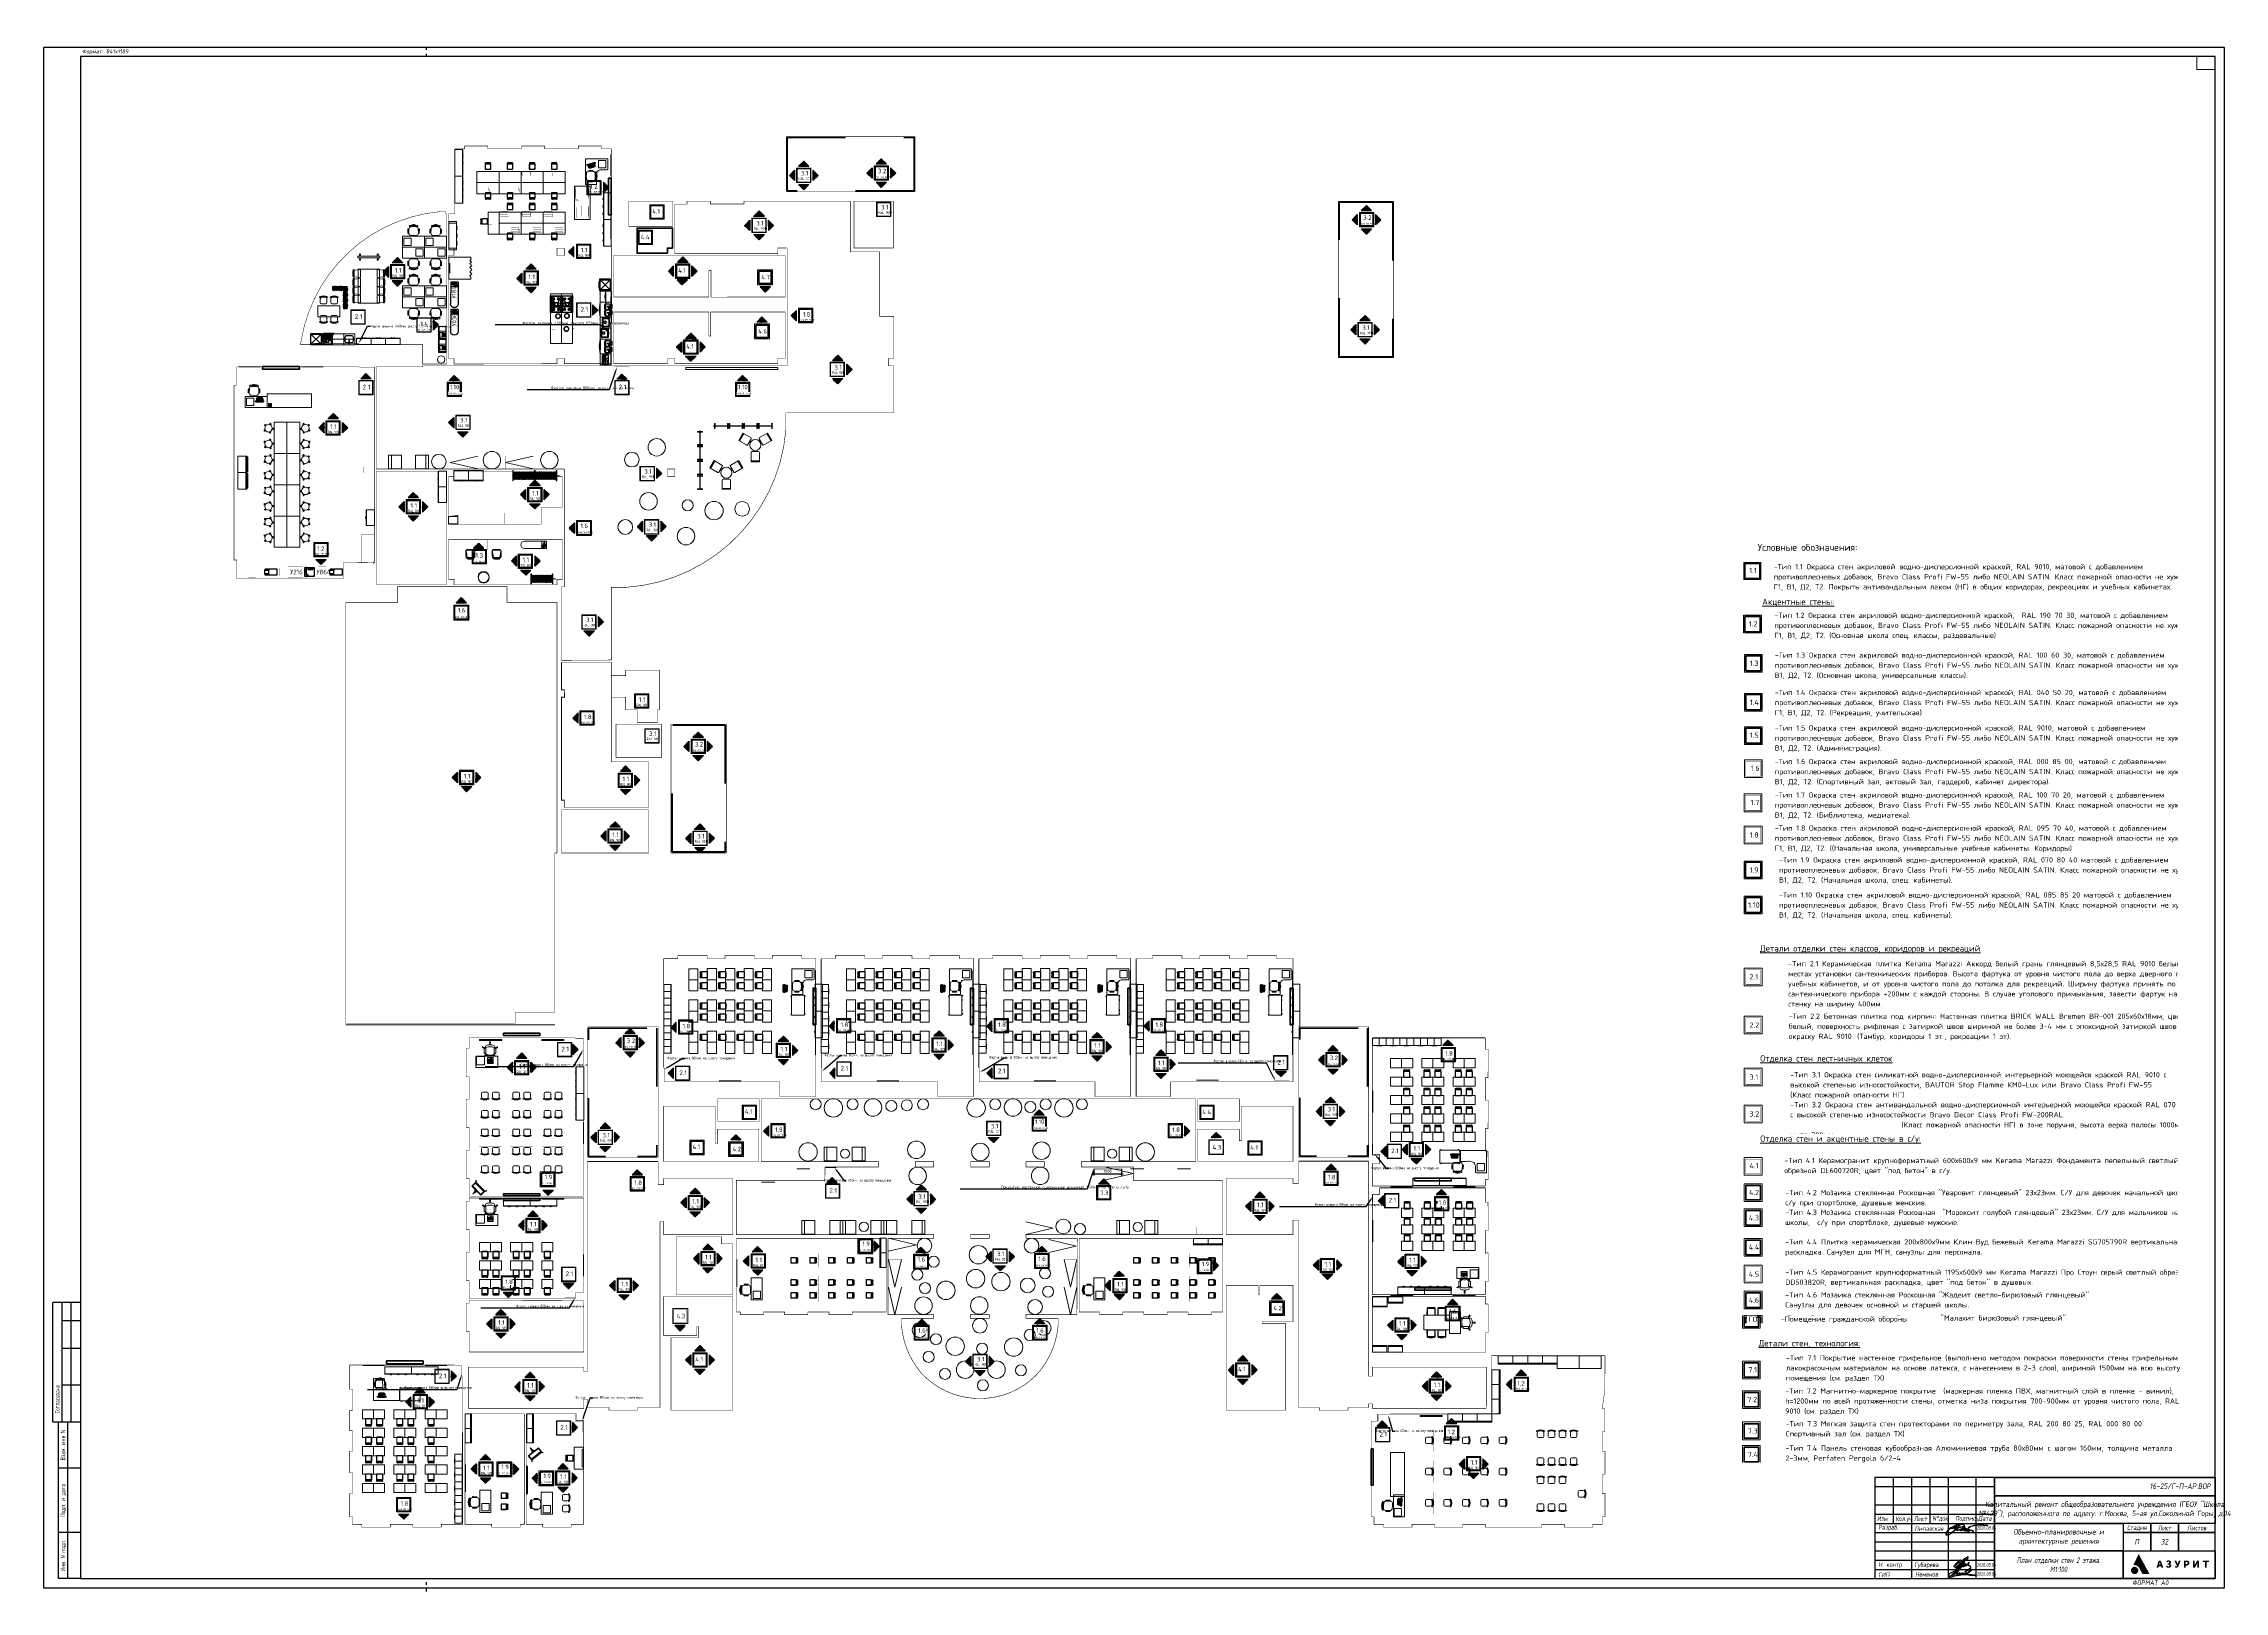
# Paper-space layout '26.стены 2этаж' of a CAD drawing. Header units: millimetres. Extents: x 267 to 1452, y -69 to 772.
# The model-space entities are those that its viewports show. They can reach past a viewport. Long polylines and large blocks are cut down to what shows.
import ezdxf
from ezdxf import colors
from ezdxf.entities.mleader import LeaderData, LeaderLine
from ezdxf.enums import TextEntityAlignment as Align
from ezdxf.math import Vec2, Vec3

# ---------------------------------------------------------------- set-up
doc = ezdxf.new("R2010")
doc.units = ezdxf.units.MM
doc.set_wipeout_variables(frame=1)
for name, pattern in [('ACAD_ISO03W100', [30, 12, -18]), ('ADSK_Штриховая_ш2 п1', [3, 2, -1]), ('HIDDEN', [6, 4, -2]), ('HIDDEN2', [4.7625, 3.175, -1.5875]), ('K5LT_BASIC', [0]), ('ГОСТ 2.303 4', [7, 5, -2, 0]), ('Штрих', [6.35, 3.175, -3.175])]:
    doc.linetypes.add(name, pattern=pattern)
for name, color, linetype, lineweight in [('!!!_Отделка стен', 7, 'Continuous', 15), ('_STAMP', 250, 'Continuous', 30), ('_TEXT', 189, 'Continuous', 30), ('АР штриховка стен', 250, 'Continuous', 9), ('Подписи', 5, 'Continuous', 25), ('текст', 7, 'Continuous', 15), ('ТХ_мебель передв', 250, 'Continuous', 13), ('ТХ_мебель_библ', 250, 'Continuous', 13), ('ТХ_мебель_стац', 250, 'Continuous', 13), ('ТХ_обор_акт.зал', 250, 'Continuous', 13), ('ТХ_обор_комп принт', 30, 'Continuous', 13), ('ТХ_ОСНОВНОЙ', 103, 'Continuous', 25)]:
    doc.layers.add(name, color=color, linetype=linetype, lineweight=lineweight)
for name, color, linetype in [('_RAMKA', 7, 'Continuous'), ('ТХ', 7, 'Continuous'), ('ТХ_ВК_оборуд.ТХ', 250, 'Continuous'), ('ТХ_обор_бытовое', 14, 'Continuous'), ('ТХ_обор_спорт', 5, 'Continuous'), ('ТХ_оборуд_учебн', 80, 'Continuous'), ('ТХ_оборуд_учебн_поз', 80, 'Continuous'), ('№ для экспертизы', 250, 'Continuous')]:
    doc.layers.add(name, color=color, linetype=linetype)
doc.layers.add('ТХ_корр_25.03.26', color=1, linetype='Continuous', lineweight=30, plot=False)
doc.layers.get('Defpoints').off()
doc.styles.add('Arial 200', font='arial.ttf', dxfattribs={"height": 500})
doc.styles.add('ISOCPEUR', font='isocpeur.ttf', dxfattribs={"height": 800})
doc.styles.add('ISOCPEUR_1', font='isocpeur.ttf', dxfattribs={"height": 300})
doc.styles.add('ISOCPEUR_9', font='isocpeur.ttf', dxfattribs={"height": 80})
doc.styles.add('SIMPLEX', font='simplex.shx', dxfattribs={"width": 0.85, "oblique": 7})
doc.styles.get("Standard").update_dxf_attribs({"font": 'arial.ttf'})
doc.styles.add('Архитект', font='isocpeur.ttf', dxfattribs={"width": 0.8, "oblique": 8})
doc.styles.add('Архитектурный размер', font='isocpeur.ttf', dxfattribs={"width": 0.8, "oblique": 8})
doc.linetypes.add('зигзаг', pattern='A,0.00254,-5.08,[131,ltypeshp.shx,S=5.08,R=0,X=-5.08,Y=0],-10.16,[131,ltypeshp.shx,S=5.08,R=180,X=5.08,Y=0],-5.08', length=20.32254)
doc.linetypes.add('ограждение2', pattern='A,0.25,-0.1,[132,ltypeshp.shx,S=0.1,R=0,X=-0.1,Y=0],-0.1,1', length=1.45)
doc.dimstyles.new('R_100', dxfattribs={"dimtxt": 270, "dimasz": 120, "dimexe": 100, "dimexo": 0, "dimgap": 60, "dimtad": 1, "dimdec": 0, "dimrnd": 5, "dimzin": 0, "dimdsep": 46, "dimtxsty": 'ISOCPEUR', "dimblk": 'ARCHTICK', "dimcen": 0, "dimdle": 100, "dimclrd": 256, "dimclre": 256, "dimclrt": 256, "dimadec": 0, "dimazin": 0, "dimtfac": 2, "dimtdec": 0, "dimtofl": 0, "dimtmove": 1, "dimatfit": 3, "dimfxl": 1, "dimtvp": 3, "dimtolj": 1, "dimtzin": 0, "dimarcsym": 0})
pattern_1 = [(45, (183188.89, -136609.775), (-35.355339, 35.355339), []), (45, (183224.244, -136609.775), (-35.355339, 35.355339), [62.5, -12.5, 0, -12.5])]
pattern_2 = [(45, (183184.327, -136582.77), (-35.355339, 35.355339), []), (45, (183219.683, -136582.77), (-35.355339, 35.355339), [62.5, -12.5, 0, -12.5])]
pattern_3 = [(45, (-44734.03, 81494.23), (-35.3553, 35.3553), []), (45, (-44698.673, 81494.23), (-35.3553, 35.3553), [62.5, -12.5, 0, -12.5])]
pattern_4 = [(45, (-36150.93, 81401.594), (-35.3553, 35.3553), []), (45, (-36115.574, 81401.594), (-35.3553, 35.3553), [62.5, -12.5, 0, -12.5])]
pattern_5 = [(45, (-32682.393, 80455.38), (-35.3553, 35.3553), []), (45, (-32647.04, 80455.38), (-35.3553, 35.3553), [62.5, -12.5, 0, -12.5])]
pattern_6 = [(45, (-53191.8, 81203.504), (-35.3553, 35.3553), []), (45, (-53156.444, 81203.504), (-35.3553, 35.3553), [62.5, -12.5, 0, -12.5])]
pattern_7 = [(45, (183206.994, -136578.246), (-35.355339, 35.355339), []), (45, (183242.35, -136578.246), (-35.355339, 35.355339), [62.5, -12.5, 0, -12.5])]
pattern_8 = [(45, (183177.274, -136594.8), (-35.355339, 35.355339), []), (45, (183212.63, -136594.8), (-35.355339, 35.355339), [62.5, -12.5, 0, -12.5])]
pattern_9 = [(45, (119435.133, -32085.76), (-35.355339, 35.355339), []), (45, (119470.49, -32085.76), (-35.355339, 35.355339), [62.5, -12.5, 0, -12.5])]

# ---------------------------------------------------------------- blocks, each defined once
blk = doc.blocks.new('_DOP_POLE')
at = {"layer": '_STAMP'}
for p, q in [((-15, 85), (-15, 150)), ((0, 150), (-15, 150)), ((-10, 85), (-10, 150)), ((-5, 85), (-5, 150)), ((0, 150), (0, 0)), ((0, 140), (-10, 140)), ((0, 125), (-10, 125)), ((0, 105), (-10, 105)), ((0, 85), (-15, 85)), ((-12, 85), (-12, 0)), ((-7, 85), (-7, 0)), ((0, 60), (-12, 60)), ((0, 25), (-12, 25)), ((0, 0), (-12, 0))]:
    blk.add_line(p, q, dxfattribs=at)
at = {"layer": '_TEXT', "style": 'ISOCPEUR', "width": 0.7}
for s, p in [('Согласовано', (-12.5, 97.5)), ('Взам. инв N', (-9.5, 72.5)), ('Подп. и дата', (-9.5, 42.5)), ('Инв. N подл.', (-9.5, 12.5))]:
    blk.add_text(s, height=2.5, rotation=90, dxfattribs=at).set_placement(p, align=Align.MIDDLE_CENTER)
blk = doc.blocks.new('*U52')
at = {"color": 0}
for p, q in [((1172, 827), (1172, 834)), ((1182, 827), (1172, 827))]:
    blk.add_line(p, q, dxfattribs=at)
at = {"layer": '_RAMKA', "color": 253, "linetype": 'ACAD_ISO03W100', "ltscale": 0.12}
for p, q in [((210, 834), (210, 841)), ((210, 0), (210, 7))]:
    blk.add_line(p, q, dxfattribs=at)
at = {"layer": '_RAMKA', "color": 0}
for points in [[(2, 2), (1187, 2), (1187, 839), (2, 839)], [(22, 7), (1182, 7), (1182, 834), (22, 834)]]:
    blk.add_lwpolyline(points, close=True, dxfattribs=at)
at = {"layer": '_RAMKA'}
blk.add_blockref('_DOP_POLE', (22, 7), dxfattribs=at)
at = {"layer": '_RAMKA', "color": 8, "insert": (23, 836.5), "char_height": 2.2, "attachment_point": 4, "style": 'SIMPLEX'}
blk.add_mtext_dynamic_manual_height_columns('Формат: 841x1189', width=59.756, gutter_width=12.5, heights=[0], dxfattribs=at)
at = {"layer": '_RAMKA', "color": 8, "style": 'SIMPLEX', "oblique": 7, "width": 0.85}
blk.add_attdef('ФОРМАТ_А', (1137, 3.5), '', height=2.5, dxfattribs=at)
blk = doc.blocks.new('Логотип Азурит')
at = {"layer": '_STAMP', "linetype": 'Continuous', "true_color": 0x2a3756}
h = blk.add_hatch(color=159, dxfattribs=at)
h.dxf.hatch_style = 1
h.paths.add_polyline_path([(-39.4, 8.5), (-40, 9.6), (-40.6, 10.7), (-41.1, 11.7), (-41.6, 12.6), (-41.8, 12.9), (-41.9, 13), (-41.9, 12.9), (-42, 12.8), (-42.4, 12), (-42.8, 11.2), (-43.1, 10.5), (-43.5, 9.7), (-44.2, 8.3), (-44.5, 7.6), (-44.7, 7.1), (-44.8, 6.9), (-44.7, 6.9), (-44.5, 7), (-44.3, 7), (-44.1, 7), (-43.9, 7), (-43.7, 6.9), (-43.6, 6.9), (-43.4, 6.9), (-43.2, 6.8), (-43.1, 6.7), (-42.9, 6.7), (-42.7, 6.6), (-42.6, 6.5), (-42.4, 6.4), (-42.3, 6.3), (-42.2, 6.2), (-42, 6), (-41.9, 5.9), (-41.8, 5.8), (-41.7, 5.7), (-41.6, 5.5), (-41.3, 4.9), (-41, 4.4), (-40.6, 3.6), (-40, 2.6), (-39.8, 2.1), (-37.9, 2.1), (-36.5, 2.1), (-35.9, 2.1), (-36.5, 3.1), (-36.8, 3.8), (-37.2, 4.4), (-37.7, 5.3), (-38.2, 6.3), (-38.5, 6.9), (-38.9, 7.5)])
at = {"layer": '_STAMP', "linetype": 'Continuous', "true_color": 0x1447b7}
h = blk.add_hatch(color=162, dxfattribs=at)
h.dxf.hatch_style = 1
h.paths.add_polyline_path([(-42.1, 4.2), (-42.1, 4.4), (-42.1, 4.6), (-42.2, 4.8), (-42.3, 4.9), (-42.4, 5.1), (-42.5, 5.3), (-42.6, 5.4), (-42.7, 5.5), (-42.8, 5.6), (-42.9, 5.7), (-43.1, 5.9), (-43.4, 6), (-43.6, 6), (-43.9, 6.1), (-44.2, 6.1), (-44.4, 6.1), (-44.5, 6), (-44.7, 6), (-44.9, 5.9), (-45, 5.8), (-45.2, 5.7), (-45.4, 5.6), (-45.5, 5.5), (-45.6, 5.3), (-45.7, 5.2), (-45.8, 5), (-45.9, 4.9), (-46, 4.7), (-46, 4.5), (-46.1, 4.3), (-46.1, 4.1), (-46.1, 3.9), (-46, 3.7), (-46, 3.5), (-45.9, 3.4), (-45.9, 3.2), (-45.8, 3.1), (-45.7, 3), (-45.6, 2.9), (-45.5, 2.8), (-45.4, 2.7), (-45.3, 2.6), (-45.2, 2.5), (-45.1, 2.4), (-45, 2.3), (-44.8, 2.3), (-44.7, 2.2), (-44.6, 2.2), (-44.4, 2.2), (-44.3, 2.1), (-44.1, 2.1), (-43.8, 2.1), (-43.6, 2.2), (-43.3, 2.3), (-43.1, 2.4), (-42.9, 2.5), (-42.7, 2.7), (-42.6, 2.8), (-42.4, 3), (-42.3, 3.1), (-42.3, 3.3), (-42.2, 3.5), (-42.1, 3.7), (-42.1, 3.8), (-42.1, 4)])
at = {"layer": '_STAMP', "linetype": 'Continuous', "true_color": 0x2a3756}
h = blk.add_hatch(color=159, dxfattribs=at)
h.dxf.hatch_style = 1
h.paths.add_polyline_path([(-29.3, 7.9), (-29.6, 8.8), (-29.9, 9.5), (-30.4, 9.5), (-30.9, 9.5), (-30.9, 9.4), (-31.3, 8.4), (-31.6, 7.3), (-32, 6.3), (-32.2, 5.6), (-32.1, 5.6), (-31.7, 5.6), (-31.2, 5.6), (-31.1, 6), (-31, 6.4), (-30.4, 6.4), (-29.8, 6.4), (-29.6, 6), (-29.5, 5.6), (-29, 5.6), (-28.5, 5.6), (-28.6, 5.8), (-28.9, 6.8)])
h.paths.add_polyline_path([(-30.8, 7.2), (-30.7, 7.3), (-30.6, 7.9), (-30.4, 8.4), (-30.4, 8.6), (-30.4, 8.7), (-30.4, 8.6), (-30.3, 8.4), (-30.2, 8.1), (-30.1, 7.7), (-30, 7.3), (-30, 7.2), (-30.4, 7.2)], flags=16)
h = blk.add_hatch(color=159, dxfattribs=at)
h.dxf.hatch_style = 1
h.paths.add_polyline_path([(-24.4, 7.3), (-24.5, 7.4), (-24.6, 7.5), (-24.7, 7.6), (-24.8, 7.6), (-24.7, 7.7), (-24.6, 7.8), (-24.5, 7.9), (-24.5, 8), (-24.4, 8.1), (-24.3, 8.2), (-24.3, 8.3), (-24.3, 8.3), (-24.3, 8.5), (-24.3, 8.7), (-24.3, 8.7), (-24.3, 8.8), (-24.4, 9), (-24.5, 9.1), (-24.6, 9.3), (-24.8, 9.4), (-24.9, 9.5), (-25.1, 9.5), (-25.3, 9.6), (-25.6, 9.6), (-25.7, 9.6), (-25.9, 9.6), (-26.1, 9.6), (-26.2, 9.5), (-26.4, 9.5), (-26.5, 9.4), (-26.7, 9.3), (-26.8, 9.2), (-26.9, 9.2), (-26.8, 9), (-26.6, 8.7), (-26.5, 8.5), (-26.5, 8.5), (-26.5, 8.5), (-26.3, 8.6), (-26.2, 8.7), (-26.1, 8.7), (-25.9, 8.8), (-25.8, 8.8), (-25.7, 8.8), (-25.6, 8.8), (-25.5, 8.8), (-25.5, 8.7), (-25.4, 8.7), (-25.3, 8.6), (-25.3, 8.6), (-25.3, 8.5), (-25.3, 8.4), (-25.3, 8.3), (-25.3, 8.2), (-25.4, 8.1), (-25.4, 8.1), (-25.4, 8.1), (-25.5, 8), (-25.6, 8), (-25.8, 8), (-26.1, 8), (-26.1, 7.6), (-26.1, 7.2), (-25.8, 7.2), (-25.5, 7.2), (-25.5, 7.2), (-25.4, 7.2), (-25.3, 7.2), (-25.3, 7.1), (-25.2, 7.1), (-25.2, 7), (-25.2, 7), (-25.2, 6.9), (-25.2, 6.8), (-25.2, 6.7), (-25.2, 6.6), (-25.2, 6.6), (-25.3, 6.5), (-25.3, 6.5), (-25.4, 6.5), (-25.4, 6.4), (-25.5, 6.4), (-25.7, 6.4), (-25.8, 6.4), (-25.9, 6.4), (-26, 6.4), (-26.2, 6.5), (-26.3, 6.6), (-26.4, 6.7), (-26.5, 6.8), (-26.8, 6.5), (-26.9, 6.3), (-27, 6.2), (-27, 6.1), (-27, 6.1), (-26.9, 6.1), (-26.8, 6), (-26.6, 5.8), (-26.4, 5.7), (-26.2, 5.6), (-26, 5.6), (-25.8, 5.6), (-25.5, 5.6), (-25.3, 5.6), (-25.1, 5.6), (-25, 5.7), (-24.9, 5.7), (-24.7, 5.8), (-24.6, 5.9), (-24.5, 5.9), (-24.4, 6), (-24.4, 6.1), (-24.3, 6.2), (-24.3, 6.4), (-24.2, 6.5), (-24.2, 6.7), (-24.2, 6.8), (-24.2, 6.9), (-24.2, 7.1), (-24.3, 7.2), (-24.3, 7.3)])
h = blk.add_hatch(color=159, dxfattribs=at)
h.dxf.hatch_style = 1
h.paths.add_polyline_path([(-19.6, 8), (-19.4, 8.7), (-19.1, 9.2), (-19, 9.5), (-19.2, 9.5), (-19.5, 9.5), (-20, 9.5), (-20, 9.4), (-20.3, 8.7), (-20.6, 7.8), (-20.6, 7.7), (-20.7, 7.6), (-20.7, 7.6), (-20.7, 7.7), (-20.8, 8), (-21, 8.4), (-21.3, 9.1), (-21.5, 9.5), (-22.1, 9.5), (-22.6, 9.5), (-22.4, 9.2), (-21.9, 8.2), (-21.3, 7.1), (-21.1, 6.6), (-21.1, 6.6), (-21.1, 6.5), (-21.1, 6.5), (-21.2, 6.4), (-21.3, 6.4), (-21.4, 6.4), (-21.5, 6.4), (-21.5, 6.4), (-21.6, 6.4), (-21.7, 6.5), (-21.8, 6.5), (-21.9, 6.5), (-21.9, 6.4), (-22.1, 6), (-22.2, 5.9), (-22.2, 5.8), (-22.1, 5.8), (-21.9, 5.7), (-21.8, 5.6), (-21.7, 5.6), (-21.5, 5.6), (-21.3, 5.6), (-21.1, 5.6), (-21, 5.6), (-20.9, 5.7), (-20.8, 5.7), (-20.7, 5.8), (-20.6, 5.8), (-20.6, 5.9), (-20.5, 6), (-20.3, 6.2), (-20.3, 6.4), (-20.2, 6.5), (-19.9, 7.3)])
h = blk.add_hatch(color=159, dxfattribs=at)
h.dxf.hatch_style = 1
h.paths.add_polyline_path([(-14.5, 7.5), (-14.4, 7.6), (-14.4, 7.7), (-14.3, 8), (-14.3, 8.2), (-14.3, 8.4), (-14.4, 8.6), (-14.4, 8.8), (-14.5, 8.9), (-14.6, 9), (-14.6, 9.1), (-14.7, 9.2), (-14.8, 9.3), (-14.9, 9.4), (-15.1, 9.4), (-15.2, 9.5), (-15.3, 9.5), (-15.5, 9.5), (-16.3, 9.5), (-17.2, 9.5), (-17.2, 7.6), (-17.2, 5.6), (-16.7, 5.6), (-16.3, 5.6), (-16.3, 6.2), (-16.3, 6.8), (-15.9, 6.8), (-15.6, 6.8), (-15.4, 6.9), (-15.2, 6.9), (-15, 7), (-14.8, 7.1), (-14.7, 7.2), (-14.6, 7.4)])
h.paths.add_polyline_path([(-15.6, 7.7), (-15.7, 7.7), (-16, 7.7), (-16.3, 7.7), (-16.3, 8.2), (-16.3, 8.7), (-15.9, 8.7), (-15.6, 8.7), (-15.6, 8.7), (-15.5, 8.7), (-15.4, 8.6), (-15.4, 8.5), (-15.3, 8.4), (-15.3, 8.4), (-15.3, 8.2), (-15.3, 8.1), (-15.3, 8), (-15.3, 7.9), (-15.4, 7.9), (-15.4, 7.8), (-15.4, 7.8), (-15.5, 7.7)], flags=16)
h = blk.add_hatch(color=159, dxfattribs=at)
h.dxf.hatch_style = 1
h.paths.add_polyline_path([(-10.1, 7.8), (-10, 8), (-9.9, 8.1), (-9.9, 7.9), (-10, 7.5), (-10, 6.7), (-10, 5.6), (-9.5, 5.6), (-9, 5.6), (-9, 7.6), (-9, 9.5), (-9.5, 9.5), (-10, 9.5), (-10.4, 8.9), (-10.8, 8.1), (-11, 7.8), (-11.3, 7.3), (-11.4, 7.1), (-11.4, 7), (-11.4, 7.3), (-11.4, 7.8), (-11.4, 8.6), (-11.4, 9.5), (-11.9, 9.5), (-12.3, 9.5), (-12.3, 7.6), (-12.3, 5.6), (-11.9, 5.6), (-11.4, 5.6), (-11.2, 5.9), (-10.6, 6.9), (-10.3, 7.4)])
h = blk.add_hatch(color=159, dxfattribs=at)
h.dxf.hatch_style = 1
h.paths.add_polyline_path([(-3.7, 9.1), (-3.7, 9.5), (-5.4, 9.5), (-7.1, 9.5), (-7.1, 9.1), (-7.1, 8.7), (-6.5, 8.7), (-5.9, 8.7), (-5.9, 7.2), (-5.9, 5.6), (-5.4, 5.6), (-5, 5.6), (-5, 7.2), (-5, 8.7), (-4.3, 8.7), (-3.7, 8.7)])
blk = doc.blocks.new('подпись Липавская')
at = {"color": 162, "lineweight": 18, "true_color": 0x0034d1}
for points, knots in [([(2.4, -0.6), (1.9, -1.1), (1.5, -1.5), (0.6, -2.3), (0.2, -2.6), (-0.4, -3.1), (-0.8, -3.3), (-1.5, -3.6), (-1.9, -3.7), (-2.4, -3.8), (-2.6, -3.8), (-2.9, -3.6), (-3, -3.5), (-3.1, -3.2), (-3, -3.1), (-3, -2.6), (-2.9, -2.3), (-2.6, -1.9), (-2.5, -1.7), (-2, -1), (-1.6, -0.6), (-0.8, 0.1), (-0.4, 0.4), (0.6, 0.9), (1, 1.2), (1.6, 1.4), (1.6, 1.4), (1.7, 1.5)], [1.927995, 1.927995, 1.927995, 1.927995, 2.162861, 2.162861, 2.342684, 2.342684, 2.481252, 2.481252, 2.589465, 2.589465, 2.644352, 2.644352, 2.684993, 2.684993, 2.725633, 2.725633, 2.816518, 2.816518, 2.907403, 2.907403, 3.101021, 3.101021, 3.294638, 3.294638, 3.488255, 3.488255, 3.514244, 3.514244, 3.514244, 3.514244]), ([(1.5, 0.1), (1.6, 0.1), (1.8, 0.1), (2, 0.2), (2.1, 0.3), (2.5, 0.4), (2.7, 0.6), (3, 0.7)], [0.9055552, 0.9055552, 0.9055552, 0.9055552, 0.9629326, 0.9629326, 1.02031, 1.02031, 1.1239395, 1.1239395, 1.1239395, 1.1239395]), ([(6.8, 0.3), (6.6, 0.1), (6.3, 0), (5.8, -0.3), (5.5, -0.5), (5, -0.7), (4.7, -0.8), (4.2, -1), (4, -1), (3.6, -1.1), (3.4, -1.1), (3, -1.1), (2.8, -1.1), (2.6, -1), (2.5, -1), (2.4, -0.8), (2.3, -0.7), (2.4, -0.6)], [4.3062538, 4.3062538, 4.3062538, 4.3062538, 4.4138757, 4.4138757, 4.5214976, 4.5214976, 4.6291196, 4.6291196, 4.7090277, 4.7090277, 4.7729116, 4.7729116, 4.8231548, 4.8231548, 4.8495834, 4.8495834, 4.87234, 4.87234, 4.87234, 4.87234]), ([(2.8, -0.2), (3.1, 0.1), (3.6, 0.3), (4.3, 0.6), (4.6, 0.7), (5.2, 0.9), (5.6, 0.9), (6.2, 1), (6.5, 1), (6.8, 1)], [4.9347748, 4.9347748, 4.9347748, 4.9347748, 5.0568055, 5.0568055, 5.1788362, 5.1788362, 5.3146558, 5.3146558, 5.3908243, 5.3908243, 5.3908243, 5.3908243]), ([(5.1, 2.3), (5.5, 2.3), (5.9, 2.2), (6.5, 2), (6.7, 2), (7.1, 1.6), (7.3, 1.3), (7.3, 1), (7.2, 0.9), (7.2, 0.8)], [3.9400756, 3.9400756, 3.9400756, 3.9400756, 4.077799, 4.077799, 4.1515227, 4.1515227, 4.2252463, 4.2252463, 4.2499379, 4.2499379, 4.2499379, 4.2499379]), ([(7.2, 0.8), (7.3, 0.7), (7.3, 0.5), (7.3, 0.3), (7.3, 0.2), (7.3, 0), (7.2, 0), (7.2, 0)], [5.43291642, 5.43291642, 5.43291642, 5.43291642, 5.46279586, 5.46279586, 5.4926753, 5.4926753, 5.50331351, 5.50331351, 5.50331351, 5.50331351]), ([(7.2, 0), (7.4, 0), (7.5, 0), (7.8, 0), (8, 0), (8.2, -0.2), (8.3, -0.3), (8.3, -0.4)], [6.0978529, 6.0978529, 6.0978529, 6.0978529, 6.1425729, 6.1425729, 6.1872929, 6.1872929, 6.2036694, 6.2036694, 6.2036694, 6.2036694]), ([(8.7, -0.5), (8.8, -0.1), (9.2, 0.3), (9.8, 0.8), (10.2, 1.1), (11, 1.4), (11.4, 1.5), (12.7, 1.7), (13.6, 1.8), (15, 1.9), (15.7, 1.9), (16.8, 1.9), (17.2, 1.9), (18, 1.8), (18.5, 1.8), (19.2, 1.7), (19.4, 1.7), (19.7, 1.7)], [7.769656, 7.769656, 7.769656, 7.769656, 7.921996, 7.921996, 8.074335, 8.074335, 8.226675, 8.226675, 8.542229, 8.542229, 8.775159, 8.775159, 8.93404, 8.93404, 9.09292, 9.09292, 9.186254, 9.186254, 9.186254, 9.186254]), ([(6.6, -0.7), (6.5, -0.8), (6.4, -0.9), (6, -1.1), (5.7, -1.3), (5.4, -1.4), (5.3, -1.4), (5.2, -1.4), (5.1, -1.4), (5, -1.4), (5, -1.4), (4.9, -1.4), (4.8, -1.3), (4.8, -1.1), (4.8, -1.1), (4.9, -1), (4.9, -1), (4.9, -0.9), (5, -0.9), (5.1, -0.8), (5.3, -0.7), (5.5, -0.6), (5.6, -0.5), (5.9, -0.4), (6, -0.3), (6.3, -0.3), (6.3, -0.3), (6.4, -0.2)], [5.5967371, 5.5967371, 5.5967371, 5.5967371, 5.6654435, 5.6654435, 5.7341498, 5.7341498, 5.7599769, 5.7599769, 5.7754743, 5.7754743, 5.7848694, 5.7848694, 5.7920528, 5.7920528, 5.7992363, 5.7992363, 5.8064198, 5.8064198, 5.8255794, 5.8255794, 5.8652806, 5.8652806, 5.9049817, 5.9049817, 5.9720452, 5.9720452, 5.9983972, 5.9983972, 5.9983972, 5.9983972]), ([(7.7, -1.2), (7.7, -1.3), (7.6, -1.3), (7.4, -1.4), (7.3, -1.5), (7.1, -1.5), (7, -1.5), (6.9, -1.4), (6.9, -1.4), (6.8, -1.3), (6.8, -1.2), (6.8, -1.1), (6.8, -1), (6.9, -0.9), (6.9, -0.9), (7, -0.8), (7.1, -0.7), (7.4, -0.6), (7.6, -0.5), (7.7, -0.5)], [6.3030834, 6.3030834, 6.3030834, 6.3030834, 6.3311025, 6.3311025, 6.3581066, 6.3581066, 6.3684891, 6.3684891, 6.3749758, 6.3749758, 6.3814625, 6.3814625, 6.3879491, 6.3879491, 6.4022384, 6.4022384, 6.4305971, 6.4305971, 6.4944159, 6.4944159, 6.4944159, 6.4944159]), ([(8.6, -1.2), (8.5, -1.3), (8.4, -1.3), (8.3, -1.4), (8.2, -1.4), (8.1, -1.5), (8, -1.5), (7.9, -1.4), (7.8, -1.4), (7.7, -1.3), (7.7, -1.3), (7.7, -1.2)], [6.63437936, 6.63437936, 6.63437936, 6.63437936, 6.65591892, 6.65591892, 6.6718971, 6.6718971, 6.68234273, 6.68234273, 6.6889962, 6.6889962, 6.69151939, 6.69151939, 6.69151939, 6.69151939]), ([(9.7, -1.1), (9.9, -1.1), (10.3, -1), (11, -1), (11.3, -1), (11.8, -1.2), (11.9, -1.4), (12.1, -1.8), (12, -2.1), (11.8, -2.3), (11.7, -2.4), (11.3, -2.5), (11.2, -2.5), (10.6, -2.5), (10.3, -2.5), (9.7, -2.3), (9.5, -2.2), (9.1, -2), (8.9, -1.9), (8.6, -1.5), (8.6, -1.4), (8.6, -1.2)], [7.0162906, 7.0162906, 7.0162906, 7.0162906, 7.0993883, 7.0993883, 7.1824861, 7.1824861, 7.2545595, 7.2545595, 7.301037, 7.301037, 7.3475144, 7.3475144, 7.3939919, 7.3939919, 7.486045, 7.486045, 7.578098, 7.578098, 7.6546435, 7.6546435, 7.6967383, 7.6967383, 7.6967383, 7.6967383]), ([(9.2, -0.6), (9.2, -0.6), (9.3, -0.6), (9.5, -0.5), (9.5, -0.5), (9.6, -0.5), (9.7, -0.6), (9.8, -0.8), (9.8, -0.8), (9.8, -0.9), (9.8, -1), (9.8, -1), (9.7, -1.1), (9.7, -1.1)], [6.85701628, 6.85701628, 6.85701628, 6.85701628, 6.88166544, 6.88166544, 6.8944683, 6.8944683, 6.90289754, 6.90289754, 6.91132677, 6.91132677, 6.91975601, 6.91975601, 6.93200035, 6.93200035, 6.93200035, 6.93200035])]:
    blk.add_open_spline(points, degree=3, knots=knots, dxfattribs=at)
blk.add_spline([(0, 0), (0, -0.1), (0.3, -0.2), (0.8, 0), (1.4, 0.3), (1.9, 0.6), (2.3, 0.9), (2.7, 1.2), (2.9, 1.5), (3, 1.7), (3, 1.9), (2.7, 1.9), (2.4, 1.7), (1.8, 1.3), (1.5, 1), (1.2, 0.5), (1.1, 0.1), (1.2, -0.1), (1.6, -0.2), (2.1, 0), (2.5, 0.2), (2.9, 0.4), (3.5, 0.7), (4.1, 1.2), (4.6, 1.8), (4.8, 2.1), (4.9, 2.3), (4.5, 2.1), (4.1, 1.7), (3.7, 1.3), (3.1, 0.5), (2.4, -0.2), (1.7, -1), (0.7, -1.8), (-0.1, -2.5), (-1.4, -3.3), (-2.7, -3.4), (-2.7, -2.6), (-2.3, -1.8), (-1.6, -1), (-0.5, -0.1), (1, 0.8), (2, 1.3), (3.5, 1.8), (4.9, 2), (5.9, 2), (6.5, 1.8), (6.9, 1.5), (7, 1.1), (6.6, 0.4), (5.7, -0.1), (4.4, -0.6), (3.4, -0.9), (2.6, -0.8), (3.8, 0.1), (4.9, 0.5), (6.3, 0.7), (7.1, 0.5), (7, 0.1), (6.8, -0.2), (6.4, -0.5), (5.9, -0.9), (5, -1.2), (5.4, -0.9), (5.6, -0.8), (5.9, -0.6), (6.2, -0.5), (6.9, -0.3), (7.6, -0.2), (8, -0.4), (8.1, -0.4), (8, -0.6), (7.7, -1), (7.3, -1.2), (7, -1.2), (7.2, -1), (7.4, -0.9), (7.8, -0.7), (8.1, -0.6), (8.4, -0.6), (8.5, -0.7), (8.4, -1.1), (8.2, -1.2), (8, -1.2), (8, -1), (8.2, -0.9), (8.7, -0.9), (9, -0.9), (9.6, -0.8), (9.4, -1.1), (10.8, -1.2), (11.7, -1.6), (11.8, -1.9), (10.3, -2.2), (9.5, -1.9), (8.9, -1.5), (8.8, -0.7), (9.2, -0.1), (9.8, 0.5), (10.7, 1), (12.2, 1.4), (13.8, 1.6), (15.5, 1.7), (16.6, 1.7), (17.2, 1.6), (18.3, 1.6), (19.6, 1.4)], degree=3, dxfattribs=at)
for points in [[(0.2, 0.1), (0.5, 0.1), (0.6, 0.2), (0.9, 0.3)], [(1.6, 0.7), (1.9, 0.9), (2.1, 1), (2.3, 1.2)], [(2, 1.1), (1.8, 0.9), (1.7, 0.8), (1.6, 0.7)], [(3.3, 0.4), (3.1, 0.2), (3, 0), (2.8, -0.2)], [(3.2, 2), (3.6, 2), (3.9, 2.1), (4.2, 2.2)], [(8.3, -0.4), (8.4, -0.4), (8.6, -0.4), (8.7, -0.5)]]:
    blk.add_open_spline(points, degree=3, dxfattribs=at)
blk = doc.blocks.new('A$C87e5faed')
at = {"color": 172, "true_color": 0x1616e3}
for p, q in [((4.5, 4), (1.3, 0.4)), ((1.3, 0.4), (4.4, 3.1)), ((1.3, 0.4), (4.4, 3)), ((4.5, 3.9), (1.4, 0.4)), ((2.7, -0.6), (4.6, 1.4)), ((2.8, -0.6), (4.6, 1.3)), ((3.9, 0), (3.2, -0.6)), ((3.9, 0), (4, 0.1)), ((4, 0.1), (4.6, 0.7)), ((4.1, 0.2), (4.6, 0.6)), ((4.5, 3.2), (4.7, 3.4)), ((4.5, 3.1), (4.7, 3.3)), ((4.6, 1.4), (5.1, 1.9)), ((4.6, 1.4), (4.9, 1.8)), ((4.6, 0.5), (4.6, 0.3)), ((4.6, 0.3), (4.8, 0.2)), ((4.7, 0.7), (7.2, 2.9)), ((4.9, 1.3), (4.7, 0.9)), ((4.7, 0.7), (4.7, 0.6)), ((4.7, 0.6), (4.7, 0.3)), ((4.7, 0.3), (4.8, 0.3)), ((4.8, 0.8), (7.2, 3)), ((5, 1.3), (4.8, 0.8)), ((4.8, 0.3), (5.3, 0.4)), ((4.8, 0.2), (5.3, 0.4)), ((4.8, 0.2), (5.3, 0.4)), ((7.2, 3), (5, 1.3)), ((7.1, 3), (5, 1.3)), ((5.1, 2), (7.4, 4.8)), ((5.2, 2.1), (7.4, 4.8)), ((5.3, 0.4), (7.5, 2)), ((5.3, 0.4), (6.5, 1.2)), ((6.7, 1.4), (6.2, 0.8)), ((6.5, 1.2), (6.2, 0.8)), ((6.7, 1.4), (7.6, 2)), ((6.7, 0.6), (7.1, 0.9)), ((7.5, 2), (6.8, 1.5)), ((6.8, 0.5), (7.2, 1)), ((6.9, 1.5), (6.9, 1.5)), ((7.8, 1.8), (7.1, 0.9)), ((7.2, 1), (8, 1.7)), ((7.9, 1.7), (7.2, 1)), ((7.2, 1), (7.3, 0.8)), ((7.3, 1), (8, 1.6)), ((7.4, 0.9), (7.3, 1)), ((7.3, 0.8), (7.5, 0.8)), ((7.4, 4.8), (8.7, 5.6)), ((7.4, 4.8), (8.7, 5.6)), ((7.4, 0.9), (7.5, 0.9)), ((7.5, 2), (7.6, 2)), ((7.5, 0.8), (7.8, 0.9)), ((7.5, 0.9), (7.8, 0.9)), ((7.8, 0.9), (9, 1.7)), ((7.8, 0.9), (9.1, 1.6)), ((9.2, 1.5), (10.5, 0.4)), ((9.2, 1.4), (10.5, 0.4)), ((9.7, 2.6), (9.6, 2.6)), ((9.7, 2.5), (9.6, 2.5)), ((9.8, 2.5), (9.7, 2.6)), ((9.7, 2.5), (9.7, 2.5)), ((3, -0.7), (2.7, -0.6)), ((3, -0.7), (2.8, -0.6)), ((3.2, -0.6), (3, -0.7)), ((3.3, -0.6), (3, -0.7)), ((3.9, 0), (3.3, -0.6)), ((10.2, -0.7), (7.3, -2.5)), ((10.2, -0.8), (7.3, -2.6))]:
    blk.add_line(p, q, dxfattribs=at)
for points in [[(3.9, 0), (3.1, -0.2), (2.4, -0.3), (2.1, -0.3), (2.1, -0.1), (2.4, 0.2), (4.5, 1.6)], [(4, 0.1), (3.1, -0.2), (2.4, -0.3), (2.2, -0.2), (2.2, -0.1), (2.5, 0.2), (4.5, 1.6), (4.6, 1.4)], [(4.6, 0.5), (4.2, 0.1), (4, 0.1)], [(4.6, 0.6), (4.6, 0.5), (4.2, 0.2), (4.1, 0.2)], [(4.5, 3.1), (4.4, 2.2), (4.6, 1.6)], [(4.4, 3), (4.4, 2.2), (4.5, 1.6)], [(4.6, 1.6), (5.1, 2)], [(4.6, 1.6), (4.9, 1.8)], [(4.6, 1.6), (4.6, 1.4)], [(4.6, 1.4), (4.7, 0.9)], [(4.6, 1.3), (4.7, 0.9), (4.6, 0.7)]]:
    blk.add_lwpolyline(points, dxfattribs=at)
for points in [[(4.7, 3.3), (5.1, 3.7, 0.664719), (5, 3.9, 0.116051), (4.6, 3.6, 0.12803), (4.5, 3.4), (4.4, 3.1)], [(4.7, 3.4), (5.1, 3.7, 0.620604), (5, 3.8, 0.116009), (4.7, 3.6, 0.126024), (4.5, 3.3), (4.5, 3.2)], [(5.1, 1.9), (5.4, 2.1), (9.2, 5.1, 0.828646), (8.7, 5.6)], [(5.2, 2.1), (5.4, 2.2), (9.1, 5.1, 0.817588), (8.7, 5.6)]]:
    blk.add_lwpolyline(points, format="xyb", dxfattribs=at)
for centre, radius, start, end in [((6.4, 0.7), 0.164, 144.8899, 225.505), ((6.4, 0.7), 0.222, 144.8899, 225.505), ((6.5, 0.9), 0.486, 237.4946, 304.5474), ((6.5, 0.9), 0.428, 237.4946, 304.5474), ((7.2, 2.9), 0.0636, 335.3486, 107.8343), ((7.9, 1.7), 0.131, 327.1495, 150.1539), ((7.9, 1.7), 0.0731, 327.1495, 150.1539), ((9.7, 1.9), 0.682, 96.4472, 194.9902), ((9.7, 1.9), 0.624, 96.4472, 193.5642), ((8.4, 3), 1.49, 299.157, 339.3007), ((8.4, 3), 1.44, 299.6881, 338.4776), ((9.7, 1.9), 0.624, 199.0634, 220.3111), ((9.7, 1.9), 0.682, 200.0512, 220.3111), ((9.9, -0.1), 0.707, 295.4048, 36.3986), ((9.9, -0.1), 0.765, 295.4048, 36.3986)]:
    blk.add_arc(centre, radius, start, end, dxfattribs=at)
blk = doc.blocks.new('Неменов')
at = {"layer": 'Подписи'}
for points in [[(44385.28, 26773.62), (44385.4, 26773.92), (44385.82, 26774.46), (44386.26, 26774.88), (44386.68, 26775.31), (44386.92, 26775.52), (44387.56, 26776.07), (44386.71, 26775.48), (44386.36, 26775.33), (44385.84, 26775.08), (44385.47, 26774.85), (44385.17, 26774.54), (44384.9, 26774.25), (44384.73, 26774), (44384.56, 26773.64), (44384.97, 26774.05), (44385.56, 26774.6), (44386.05, 26775.09), (44386.7, 26775.75), (44387.01, 26776.08), (44387.52, 26776.69), (44387.97, 26777.16), (44388.49, 26777.69), (44388.73, 26777.9), (44389, 26778.06), (44389.12, 26778.06), (44389.12, 26777.92), (44388.98, 26777.64), (44388.37, 26777.08), (44387.89, 26776.67), (44387.28, 26776.32), (44386.37, 26775.82), (44385.14, 26775.39), (44383.93, 26774.83), (44383.43, 26774.36), (44383.22, 26773.85), (44383.22, 26773.49), (44383.72, 26773.37), (44384.08, 26773.64), (44385.13, 26774.59), (44386.04, 26775.51), (44386.97, 26776.37), (44385.33, 26774.76)], [(44386.27, 26774.52), (44386.76, 26774.69), (44387.03, 26774.95), (44386.83, 26774.95), (44386.31, 26774.62), (44386.27, 26774.52), (44386.27, 26774.45), (44387.35, 26774.7), (44386.98, 26774.46), (44387.97, 26774.88), (44387.47, 26774.52), (44387.47, 26774.4), (44388.35, 26774.86), (44388, 26774.48), (44389.15, 26774.96), (44388.51, 26774.46), (44389.67, 26774.88), (44389.02, 26774.44), (44390, 26774.86), (44389.59, 26774.46), (44390.84, 26774.98), (44390.23, 26774.54), (44391.84, 26775.15), (44392.4, 26775.45), (44392.82, 26775.9), (44393.19, 26776.38), (44392.41, 26775.93), (44391.71, 26775.35), (44391.18, 26774.88), (44390.97, 26774.55), (44390.97, 26774.44), (44391.38, 26774.51), (44391.54, 26774.67), (44391.11, 26774.67), (44390.59, 26774.54), (44390.46, 26774.41), (44390.9, 26774.2), (44394.9, 26773.96)], [(44383.03, 26772.46), (44383.03, 26772.68), (44383.41, 26772.91), (44384.1, 26773.16), (44385.03, 26773.42), (44386.21, 26773.74), (44387.75, 26774), (44389.31, 26774.23), (44390.9, 26774.23), (44392.49, 26774.23), (44394.9, 26773.96)]]:
    blk.add_spline(points, degree=3, dxfattribs=at)
blk = doc.blocks.new('_Azurit_Stamp 1')
at = {"layer": '_STAMP', "lineweight": -2}
for p, q in [((-185, 50), (-120, 50)), ((-120, 55), (-120, 0)), ((-185, 40), (-120, 40)), ((-185, 25), (-120, 25)), ((-185, 20), (-120, 20)), ((-185, 15), (-120, 15)), ((-185, 10), (-120, 10)), ((-185, 5), (-120, 5))]:
    blk.add_line(p, q, dxfattribs=at)
at = {"layer": '_STAMP', "lineweight": 30}
for p, q in [((-175, 55), (-175, 30)), ((-165, 55), (-165, 0)), ((-155, 55), (-155, 30)), ((-145, 55), (-145, 0)), ((-130, 55), (-130, 0)), ((-185, 35), (-120, 35)), ((-185, 30), (-120, 30))]:
    blk.add_line(p, q, dxfattribs=at)
at = {"layer": '_STAMP', "lineweight": -2}
blk.add_lwpolyline([(-185, 0), (0, 0), (0, 55), (-185, 55)], close=True, dxfattribs=at)
at = {"layer": '_STAMP', "lineweight": 30}
for points in [[(-185, 0), (0, 0), (0, 55), (-185, 55)], [(-120, 55), (0, 55), (0, 45), (-120, 45)], [(-120, 45), (0, 45), (0, 30), (-120, 30)], [(-120, 30), (-50, 30), (-50, 15), (-120, 15)], [(-50, 25), (-35, 25), (-35, 30), (-50, 30)], [(-50, 15), (-35, 15), (-35, 25), (-50, 25)], [(-35, 25), (-20, 25), (-20, 30), (-35, 30)], [(-35, 15), (-20, 15), (-20, 25), (-35, 25)], [(-20, 25), (0, 25), (0, 30), (-20, 30)], [(-20, 15), (0, 15), (0, 25), (-20, 25)], [(-120, 15), (-50, 15), (-50, 0), (-120, 0)], [(-50, 15), (0, 15), (0, 0), (-50, 0)]]:
    blk.add_lwpolyline(points, close=True, dxfattribs=at)
at = {"color": 172, "true_color": 0x1616e3}
blk.add_blockref('подпись Липавская', (-143.3, 27.3), dxfattribs=at)
at = {"linetype": 'Continuous'}
blk.add_blockref('Логотип Азурит', (0.3, 0.3), dxfattribs=at)
at = {"color": 241, "ltscale": 100, "true_color": 0xf7abae, "xscale": 1.266684842857199, "yscale": 1.266684842857199, "zscale": 1.266684842857199}
blk.add_blockref('Неменов', (-56364.3, -33912.3), dxfattribs=at)
at = {"color": 241, "ltscale": 100, "true_color": 0xf7abae}
blk.add_blockref('A$C87e5faed', (-143.4, 6.1), dxfattribs=at)
at = {"layer": '_STAMP', "style": 'Архитект', "oblique": 8, "width": 0.7}
for p in [(-129.6, 26.5), (-129.6, 6.5), (-129.6, 1.5)]:
    blk.add_text('2026.08.04', height=2, dxfattribs=at).set_placement(p)
at = {"layer": '_STAMP', "color": 7, "lineweight": -2, "attachment_point": 4}
for s, width, gutter_width, heights, insert, char_height, style in [('{\\C256;\\c0;16-25/Г-П-АР.ВОР}', 69.159, 0, [9.61], (-35.5, 50.2), 3, 'Архитектурный размер'), ('Изм', 10, 12.5, [0], (-183.7, 32.5), 2.5, 'Архитект'), ('Разраб.', 20, 12.5, [0], (-183, 27.5), 2.5, 'Архитект'), ('Кол.уч', 10, 12.5, [0], (-173.7, 32.2), 2.5, 'Архитект'), ('Лист', 10, 12.5, [0], (-163.7, 32.5), 2.5, 'Архитект'), ('Липавская', 19.036, 12.5, [0], (-163.4, 27.2), 2.5, 'Архитект'), ('N%%Dдок', 10, 12.5, [0], (-153.7, 32.5), 2.5, 'Архитект'), ('Подпись', 10, 12.5, [0], (-141.2, 32.5), 2.5, 'Архитект'), ('Дата', 10, 12.5, [0], (-128.7, 32.5), 2.5, 'Архитект'), ('Н. контр.', 20, 12.5, [0], (-183, 7.3), 2.5, 'Архитект'), ('ГИП', 20, 12.5, [0], (-183, 2), 2.5, 'Архитектурный размер'), ('Губарева', 19.036, 12.5, [0], (-163.4, 7.2), 2.5, 'Архитект'), ('Неменов', 19.036, 12.5, [0], (-163, 2.3), 2.5, 'Архитектурный размер')]:
    blk.add_mtext_dynamic_manual_height_columns(s, width=width, gutter_width=gutter_width, heights=heights, dxfattribs=dict(at, insert=insert, char_height=char_height, style=style))
at = {"layer": '_STAMP', "color": 7, "lineweight": -2, "char_height": 3, "attachment_point": 5, "style": 'Архитектурный размер'}
for s, insert, width in [('Капитальный ремонт общеобразовательного учреждения (ГБОУ "Школа №429"), расположенного по адресу: г.Москва, 5-ая ул.Соколиной Горы, д.14', (-60, 37.5), 120), ('Объемно-планировочные и архитектурные решения', (-85, 22.5), 57.581)]:
    blk.add_mtext(s, dxfattribs=dict(at, insert=insert, width=width))
at = {"layer": '_STAMP', "lineweight": -2, "char_height": 2.5, "attachment_point": 5, "style": 'Архитект'}
for s, insert in [('Стадия', (-42.5, 27.5)), ('Лист', (-27.5, 27.5)), ('Листов', (-10, 27.5))]:
    blk.add_mtext_dynamic_manual_height_columns(s, width=15, gutter_width=12.5, heights=[0], dxfattribs=dict(at, insert=insert))
blk = doc.blocks.new('A$C3cac9b27')
at = {"layer": '!!!_Отделка стен', "lineweight": 25, "ltscale": 20}
h = blk.add_hatch(dxfattribs=at)
h.set_pattern_fill('ANSI35', color=256, scale=200, angle=180)
h.set_pattern_definition([(225, (-183185.025, 135992.077), (35.355339, -35.355339), []), (225, (-183220.38, 135992.077), (35.355339, -35.355339), [62.5, -12.5, 0, -12.5])])
h.paths.add_polyline_path([(283, -94), (0, 189), (-283, -94)])
at = {"layer": '!!!_Отделка стен', "lineweight": 25, "ltscale": 10}
blk.add_lwpolyline([(0, 189), (283, -94), (-283, -94)], close=True, dxfattribs=at)
blk = doc.blocks.new('A$C5ccf4377')
at = {"layer": '!!!_Отделка стен'}
blk.add_lwpolyline([(835, 780), (1615, 780), (1615, 0), (835, 0)], close=True, dxfattribs=at)
at = {"layer": '!!!_Отделка стен', "color": 193, "lineweight": 50, "true_color": 0x9976b2}
blk.add_lwpolyline([(875, 740), (1575, 740), (1575, 40), (875, 40)], close=True, dxfattribs=at)
blk.add_lwpolyline([(875, 740), (1575, 740), (1575, 40), (875, 40)], close=True, dxfattribs=at)
at = {"layer": '!!!_Отделка стен', "attachment_point": 1, "style": 'ISOCPEUR'}
for s, insert, char_height, width in [('\\pxqc;{\\W0.7;\\T0.9;RAL 9010}', (963, 237), 151.47, 613.35), ('1.1', (1069, 586), 250, 516.67)]:
    blk.add_mtext(s, dxfattribs=dict(at, insert=insert, char_height=char_height, width=width))
blk = doc.blocks.new('A$C0f5e65d0')
at = {"layer": '!!!_Отделка стен', "lineweight": 25, "ltscale": 20}
h = blk.add_hatch(dxfattribs=at)
h.set_pattern_fill('ANSI35', color=256, scale=200)
h.set_pattern_definition(pattern_1)
h.paths.add_polyline_path([(-493, 257), (-776, -26), (-493, -309)])
h = blk.add_hatch(dxfattribs=at)
h.set_pattern_fill('ANSI35', color=256, scale=200)
h.set_pattern_definition(pattern_1)
h.paths.add_polyline_path([(501, 257), (784, -26), (501, -309)])
h = blk.add_hatch(dxfattribs=at)
h.set_pattern_fill('ANSI35', color=256, scale=200)
h.set_pattern_definition(pattern_1)
h.paths.add_polyline_path([(-279, -523), (4, -806), (287, -523)])
at = {"layer": '!!!_Отделка стен', "lineweight": 25, "ltscale": 10}
for points in [[(-776, -26), (-493, 257), (-493, -309)], [(784, -26), (501, 257), (501, -309)], [(4, -806), (-279, -523), (287, -523)]]:
    blk.add_lwpolyline(points, close=True, dxfattribs=at)
blk = doc.blocks.new('A$C4ea696d9')
at = {"layer": 'текст', "insert": (233, 633), "char_height": 241.5, "attachment_point": 1, "line_spacing_factor": 1.149209, "style": 'ISOCPEUR_9', "bg_fill": 3, "box_fill_scale": 1.25, "bg_fill_color": 256, "bg_fill_true_color": 13158600, "bg_fill_transparency": 0}
blk.add_mtext('3.1', dxfattribs=at)
at = {"layer": 'текст', "insert": (105, 294), "char_height": 150.46, "attachment_point": 1, "line_spacing_factor": 1.149209, "style": 'ISOCPEUR_9', "bg_fill": 3, "box_fill_scale": 1.25, "bg_fill_color": 256, "bg_fill_true_color": 13158600, "bg_fill_transparency": 0}
blk.add_mtext('{\\W0.7;\\C7;RAL 9010}', dxfattribs=at)
at = {"layer": '!!!_Отделка стен'}
blk.add_lwpolyline([(0, 780), (780, 780), (780, 0), (0, 0)], close=True, dxfattribs=at)
at = {"layer": '!!!_Отделка стен', "color": 230, "true_color": 0xff0a85, "const_width": 25}
blk.add_lwpolyline([(40, 740), (740, 740), (740, 40), (40, 40)], close=True, dxfattribs=at)
blk = doc.blocks.new('A$C5525643f')
at = {"layer": '!!!_Отделка стен', "lineweight": 13, "ltscale": 20, "true_color": 0x576066}
h = blk.add_hatch(dxfattribs=at)
h.set_pattern_fill('ANSI35', color=251, scale=200)
h.paths.add_polyline_path([(-498, 284), (-781, 1), (-498, -282)])
at = {"layer": '!!!_Отделка стен', "lineweight": 25, "ltscale": 20}
h = blk.add_hatch(dxfattribs=at)
h.set_pattern_fill('ANSI35', color=256, scale=200)
h.set_pattern_definition(pattern_2)
h.paths.add_polyline_path([(-498, 284), (-781, 1), (-498, -282)])
h = blk.add_hatch(dxfattribs=at)
h.set_pattern_fill('ANSI35', color=256, scale=200, angle=-90)
h.set_pattern_definition([(315, (-137021.066, -182894.997), (35.355339, 35.355339), []), (315, (-137021.066, -182930.353), (35.355339, 35.355339), [62.5, -12.5, 0, -12.5])])
h.paths.add_polyline_path([(282, 498), (-1, 781), (-284, 498)])
h = blk.add_hatch(dxfattribs=at)
h.set_pattern_fill('ANSI35', color=256, scale=200)
h.set_pattern_definition([(45, (184020.055, -136585.91), (-35.355339, 35.355339), []), (45, (184055.41, -136585.91), (-35.355339, 35.355339), [62.5, -12.5, 0, -12.5])])
h.paths.add_polyline_path([(496, 284), (779, 1), (496, -282)])
at = {"layer": '!!!_Отделка стен', "lineweight": 13, "ltscale": 20, "true_color": 0x576066}
h = blk.add_hatch(dxfattribs=at)
h.set_pattern_fill('ANSI35', color=251, scale=200)
h.paths.add_polyline_path([(-284, -496), (-1, -779), (282, -496)])
at = {"layer": '!!!_Отделка стен', "lineweight": 25, "ltscale": 20}
h = blk.add_hatch(dxfattribs=at)
h.set_pattern_fill('ANSI35', color=256, scale=200)
h.set_pattern_definition(pattern_2)
h.paths.add_polyline_path([(-284, -496), (-1, -779), (282, -496)])
at = {"layer": '!!!_Отделка стен', "lineweight": 25, "ltscale": 10}
for points in [[(-781, 1), (-498, 284), (-498, -282)], [(-1, 781), (-284, 498), (282, 498)], [(779, 1), (496, 284), (496, -282)], [(-1, -779), (-284, -496), (282, -496)]]:
    blk.add_lwpolyline(points, close=True, dxfattribs=at)
blk = doc.blocks.new('A$Cd60ecc97')
at = {"layer": '!!!_Отделка стен'}
blk.add_lwpolyline([(0, 780), (780, 780), (780, 0), (0, 0)], close=True, dxfattribs=at)
at = {"layer": 'текст', "color": 42, "lineweight": 50, "true_color": 0xdba400}
blk.add_lwpolyline([(40, 740), (740, 740), (740, 40), (40, 40)], close=True, dxfattribs=at)
at = {"color": 7, "insert": (380, 412), "char_height": 243, "width": 0.81, "attachment_point": 5, "style": 'ISOCPEUR_1'}
blk.add_mtext('4.4', dxfattribs=at)
blk = doc.blocks.new('A$C9c523aab')
at = {"layer": '!!!_Отделка стен'}
blk.add_lwpolyline([(0, 780), (780, 780), (780, 0), (0, 0)], close=True, dxfattribs=at)
at = {"layer": '!!!_Отделка стен', "color": 157, "lineweight": 50, "true_color": 0x455b73}
blk.add_lwpolyline([(40, 740), (740, 740), (740, 40), (40, 40)], close=True, dxfattribs=at)
at = {"layer": '!!!_Отделка стен', "color": 7, "insert": (346, 424), "char_height": 243, "width": 0.81, "attachment_point": 5, "style": 'ISOCPEUR_1'}
blk.add_mtext('4.1', dxfattribs=at)
blk = doc.blocks.new('A$C972eeaa4')
at = {"layer": 'текст', "insert": (-480, 0), "char_height": 300, "attachment_point": 1, "line_spacing_factor": 1.149209, "style": 'ISOCPEUR_9', "bg_fill": 3, "box_fill_scale": 1.25, "bg_fill_color": 256, "bg_fill_true_color": 13158600, "bg_fill_transparency": 0}
blk.add_mtext('4.2', dxfattribs=at)
at = {"layer": '!!!_Отделка стен'}
blk.add_lwpolyline([(-753, 348), (261, 348), (261, -666), (-753, -666)], close=True, dxfattribs=at)
at = {"layer": '!!!_Отделка стен', "color": 133, "true_color": 0x61c8cc, "const_width": 25}
blk.add_lwpolyline([(-663, 258), (170, 258), (170, -576), (-663, -576)], close=True, dxfattribs=at)
at = {"layer": '!!!_Отделка стен', "color": 133, "lineweight": 50, "true_color": 0x61c8cc}
blk.add_lwpolyline([(-663, 258), (170, 258), (170, -576), (-663, -576)], close=True, dxfattribs=at)
blk = doc.blocks.new('A$C1309fa21')
at = {"layer": '!!!_Отделка стен', "color": 163, "true_color": 0x4b84d2, "const_width": 25}
blk.add_lwpolyline([(-955, 586), (-59, 586), (-59, -309), (-955, -309)], close=True, dxfattribs=at)
at = {"layer": 'текст', "insert": (-757, 284), "char_height": 300, "attachment_point": 1, "line_spacing_factor": 1.149209, "style": 'ISOCPEUR_9', "bg_fill": 3, "box_fill_scale": 1.25, "bg_fill_color": 256, "bg_fill_true_color": 13158600, "bg_fill_transparency": 0}
blk.add_mtext('4.3', dxfattribs=at)
at = {"layer": '!!!_Отделка стен'}
blk.add_lwpolyline([(-1014, 646), (0, 646), (0, -368), (-1014, -368)], close=True, dxfattribs=at)
blk = doc.blocks.new('A$C6eaac566')
at = {"layer": 'текст', "insert": (205, 522), "char_height": 240, "attachment_point": 1, "line_spacing_factor": 1.149209, "style": 'ISOCPEUR_9', "bg_fill": 3, "box_fill_scale": 1.25, "bg_fill_color": 256, "bg_fill_true_color": 13158600, "bg_fill_transparency": 0}
blk.add_mtext('4.6', dxfattribs=at)
at = {"layer": '!!!_Отделка стен'}
blk.add_lwpolyline([(0, 811), (811, 811), (811, 0), (0, 0)], close=True, dxfattribs=at)
at = {"layer": '!!!_Отделка стен', "color": 122, "lineweight": 50, "true_color": 0x22c9aa}
blk.add_lwpolyline([(72, 739), (739, 739), (739, 72), (72, 72)], close=True, dxfattribs=at)
blk = doc.blocks.new('A$Cf4d7d3d6')
at = {"layer": 'текст', "insert": (-384, 0), "char_height": 240, "attachment_point": 1, "line_spacing_factor": 1.149209, "style": 'ISOCPEUR_9', "bg_fill": 3, "box_fill_scale": 1.25, "bg_fill_color": 256, "bg_fill_true_color": 13158600, "bg_fill_transparency": 0}
blk.add_mtext('4.7', dxfattribs=at)
at = {"layer": '!!!_Отделка стен'}
blk.add_lwpolyline([(-589, 273), (222, 273), (222, -539), (-589, -539)], close=True, dxfattribs=at)
at = {"layer": '!!!_Отделка стен', "color": 124, "lineweight": 50, "true_color": 0x18907e}
blk.add_lwpolyline([(-517, 200), (150, 200), (150, -466), (-517, -466)], close=True, dxfattribs=at)
blk = doc.blocks.new('A$C8c6809e6')
at = {"layer": 'текст', "insert": (205, 614), "char_height": 241.5, "attachment_point": 1, "line_spacing_factor": 1.149209, "style": 'ISOCPEUR_9', "bg_fill": 3, "box_fill_scale": 1.25, "bg_fill_color": 256, "bg_fill_true_color": 13158600, "bg_fill_transparency": 0}
blk.add_mtext('3.2', dxfattribs=at)
at = {"layer": '!!!_Отделка стен'}
blk.add_lwpolyline([(0, 780), (780, 780), (780, 0), (0, 0)], close=True, dxfattribs=at)
at = {"layer": '!!!_Отделка стен', "color": 31, "linetype": 'ByBlock', "lineweight": 40, "ltscale": 50}
blk.add_lwpolyline([(40, 740), (740, 740), (740, 40), (40, 40)], close=True, dxfattribs=at)
at = {"layer": '!!!_Отделка стен', "color": 2, "insert": (102, 202), "char_height": 389.87, "width": 905.72, "attachment_point": 1, "style": 'ISOCPEUR'}
blk.add_mtext('{\\H0.25x;\\W0.7;\\C7;RAL 070 80 40}', dxfattribs=at)
blk = doc.blocks.new('A$Cecc55bbd')
at = {"layer": '!!!_Отделка стен', "lineweight": 25, "ltscale": 20}
h = blk.add_hatch(dxfattribs=at)
h.set_pattern_fill('ANSI35', color=256, scale=200)
h.set_pattern_definition(pattern_7)
h.paths.add_polyline_path([(-475, 288), (-758, 5), (-475, -278)])
h = blk.add_hatch(dxfattribs=at)
h.set_pattern_fill('ANSI35', color=256, scale=200)
h.set_pattern_definition(pattern_7)
h.paths.add_polyline_path([(-261, 502), (22, 785), (305, 502)])
h = blk.add_hatch(dxfattribs=at)
h.set_pattern_fill('ANSI35', color=256, scale=200)
h.set_pattern_definition(pattern_7)
h.paths.add_polyline_path([(519, 288), (802, 5), (519, -278)])
h = blk.add_hatch(dxfattribs=at)
h.set_pattern_fill('ANSI35', color=256, scale=200)
h.set_pattern_definition(pattern_7)
h.paths.add_polyline_path([(-261, -492), (22, -775), (305, -492)])
at = {"layer": '!!!_Отделка стен', "lineweight": 25, "ltscale": 10}
for points in [[(-758, 5), (-475, 288), (-475, -278)], [(22, 785), (-261, 502), (305, 502)], [(802, 5), (519, 288), (519, -278)], [(22, -775), (-261, -492), (305, -492)]]:
    blk.add_lwpolyline(points, close=True, dxfattribs=at)
blk = doc.blocks.new('A$Cf76a661d')
at = {"layer": 'текст', "insert": (227, 572), "char_height": 240, "width": 332.45, "attachment_point": 1, "line_spacing_factor": 1.149209, "style": 'ISOCPEUR_9', "bg_fill": 3, "box_fill_scale": 1.25, "bg_fill_color": 256, "bg_fill_true_color": 13158600, "bg_fill_transparency": 0}
blk.add_mtext('1.8', dxfattribs=at)
at = {"layer": '!!!_Отделка стен'}
blk.add_lwpolyline([(0, 780), (780, 780), (780, 0), (0, 0)], close=True, dxfattribs=at)
at = {"layer": '!!!_Отделка стен', "color": 43, "lineweight": 50}
blk.add_lwpolyline([(40, 740), (740, 740), (740, 40), (40, 40)], close=True, dxfattribs=at)
at = {"layer": '!!!_Отделка стен', "insert": (97, 195), "char_height": 96.29, "width": 686.83, "attachment_point": 1, "style": 'ISOCPEUR'}
blk.add_mtext('{\\W0.7;\\C7;RAL 095 70 40}', dxfattribs=at)
blk = doc.blocks.new('A$C1bf2fae2')
at = {"layer": '!!!_Отделка стен', "lineweight": 25, "ltscale": 20}
h = blk.add_hatch(dxfattribs=at)
h.set_pattern_fill('ANSI35', color=256, scale=200)
h.set_pattern_definition(pattern_8)
h.paths.add_polyline_path([(-505, 272), (-788, -11), (-505, -294)])
h = blk.add_hatch(dxfattribs=at)
h.set_pattern_fill('ANSI35', color=256, scale=200)
h.set_pattern_definition(pattern_8)
h.paths.add_polyline_path([(-291, -508), (-8, -791), (275, -508)])
at = {"layer": '!!!_Отделка стен', "lineweight": 25, "ltscale": 10}
for points in [[(-788, -11), (-505, 272), (-505, -294)], [(-8, -791), (-291, -508), (275, -508)]]:
    blk.add_lwpolyline(points, close=True, dxfattribs=at)
blk = doc.blocks.new('A$Cc6fb2ea9')
at = {"color": 2, "insert": (392.65, -858.4), "char_height": 120.0142, "width": 836.1541, "attachment_point": 1}
blk.add_mtext('{\\W0.7;\\C7;RAL 000 85 00}', dxfattribs=at)
at = {"layer": 'текст', "insert": (542, -295), "char_height": 300, "attachment_point": 1, "line_spacing_factor": 1.149209, "style": 'ISOCPEUR_9', "bg_fill": 3, "box_fill_scale": 1.25, "bg_fill_color": 256, "bg_fill_true_color": 13158600, "bg_fill_transparency": 0}
blk.add_mtext('1.6', dxfattribs=at)
at = {"layer": '!!!_Отделка стен'}
blk.add_lwpolyline([(271, -94), (1285, -94), (1285, -1108), (271, -1108)], close=True, dxfattribs=at)
at = {"layer": '!!!_Отделка стен', "color": 251, "lineweight": 50, "true_color": 0x4d614c}
blk.add_lwpolyline([(323, -146), (1233, -146), (1233, -1056), (323, -1056)], close=True, dxfattribs=at)
blk = doc.blocks.new('A$C0638c7ac')
at = {"layer": '!!!_Отделка стен'}
blk.add_lwpolyline([(0, 780), (780, 780), (780, 0), (0, 0)], close=True, dxfattribs=at)
at = {"layer": '!!!_Отделка стен', "color": 53, "lineweight": 50}
blk.add_lwpolyline([(40, 740), (740, 740), (740, 40), (40, 40)], close=True, dxfattribs=at)
at = {"layer": '!!!_Отделка стен', "insert": (140, 177), "char_height": 88.74, "width": 694.68, "attachment_point": 1, "style": 'ISOCPEUR'}
blk.add_mtext('{\\W0.7;\\C7;RAL 100 60 30}', dxfattribs=at)
at = {"layer": '!!!_Отделка стен', "color": 7, "insert": (384, 462), "char_height": 243, "width": 0.81, "attachment_point": 5, "style": 'ISOCPEUR_1'}
blk.add_mtext('1.3', dxfattribs=at)
blk = doc.blocks.new('A$Cddfbc6ae')
at = {"layer": 'текст', "insert": (949, 576), "char_height": 240, "attachment_point": 1, "line_spacing_factor": 1.149209, "style": 'ISOCPEUR_9', "bg_fill": 3, "box_fill_scale": 1.25, "bg_fill_color": 256, "bg_fill_true_color": 13158600, "bg_fill_transparency": 0}
blk.add_mtext('1.4', dxfattribs=at)
at = {"layer": '!!!_Отделка стен'}
blk.add_lwpolyline([(752, 780), (1532, 780), (1532, 0), (752, 0)], close=True, dxfattribs=at)
at = {"layer": '!!!_Отделка стен', "color": 35, "const_width": 25}
blk.add_lwpolyline([(792, 740), (1492, 740), (1492, 40), (792, 40)], close=True, dxfattribs=at)
at = {"layer": '!!!_Отделка стен', "insert": (847, 82), "char_height": 98.51, "width": 611.38, "attachment_point": 7, "style": 'ISOCPEUR'}
blk.add_mtext('\\pxqc;{\\W0.7;\\T0.9;RAL 040 50 20}', dxfattribs=at)
blk = doc.blocks.new('A$C717562af')
at = {"layer": '!!!_Отделка стен'}
blk.add_lwpolyline([(0, 780), (780, 780), (780, 0), (0, 0)], close=True, dxfattribs=at)
at = {"layer": '!!!_Отделка стен', "color": 123, "lineweight": 50}
blk.add_lwpolyline([(40, 740), (740, 740), (740, 40), (40, 40)], close=True, dxfattribs=at)
at = {"layer": '!!!_Отделка стен', "color": 7, "insert": (93, 203), "char_height": 95.79, "width": 661.24, "attachment_point": 1}
blk.add_mtext('{\\W0.7;RAL 190 70 30}', dxfattribs=at)
at = {"layer": '!!!_Отделка стен', "color": 7, "insert": (376, 444), "char_height": 243, "width": 0.81, "attachment_point": 5, "style": 'ISOCPEUR_1'}
blk.add_mtext('1.2', dxfattribs=at)
blk = doc.blocks.new('A$C88346243')
at = {"layer": '!!!_Отделка стен', "color": 31, "lineweight": 50}
blk.add_lwpolyline([(-225, 318), (467, 318), (467, -374), (-225, -374)], close=True, dxfattribs=at)
at = {"layer": 'текст', "insert": (-42, 227), "char_height": 240, "attachment_point": 1, "line_spacing_factor": 1.149209, "style": 'ISOCPEUR_9', "bg_fill": 3, "box_fill_scale": 1.25, "bg_fill_color": 256, "bg_fill_true_color": 13158600, "bg_fill_transparency": 0}
blk.add_mtext('1.9', dxfattribs=at)
at = {"layer": '!!!_Отделка стен'}
blk.add_lwpolyline([(-285, 378), (526, 378), (526, -434), (-285, -434)], close=True, dxfattribs=at)
at = {"layer": '!!!_Отделка стен', "insert": (-209, -182), "char_height": 106.99, "width": 665.41, "attachment_point": 1, "style": 'ISOCPEUR'}
blk.add_mtext('\\pxqc;{\\W0.7;\\T0.9;RAL 070 80 40}', dxfattribs=at)
blk = doc.blocks.new('A$C75f3f861')
at = {"layer": 'текст', "insert": (194, 502), "char_height": 240, "attachment_point": 1, "line_spacing_factor": 1.149209, "style": 'ISOCPEUR_9', "bg_fill": 3, "box_fill_scale": 1.25, "bg_fill_color": 256, "bg_fill_true_color": 13158600, "bg_fill_transparency": 0}
blk.add_mtext('7.3', dxfattribs=at)
at = {"layer": '!!!_Отделка стен'}
blk.add_lwpolyline([(0, 780), (780, 780), (780, 0), (0, 0)], close=True, dxfattribs=at)
at = {"layer": '!!!_Отделка стен', "color": 251, "lineweight": 50}
blk.add_lwpolyline([(40, 740), (740, 740), (740, 40), (40, 40)], close=True, dxfattribs=at)
blk = doc.blocks.new('_ArchTick')
at = {"color": 0, "linetype": 'ByBlock', "const_width": 0.15}
blk.add_lwpolyline([(-0.5, -0.5), (0.5, 0.5)], dxfattribs=at)
blk = doc.blocks.new('*D66')
at = {"layer": '!!!_Отделка стен', "lineweight": -2, "transparency": 16777216}
for p, q in [((-36331, 74766), (-36331, 74402)), ((-34831, 74766), (-34831, 74402)), ((-36431, 74502), (-34731, 74502))]:
    blk.add_line(p, q, dxfattribs=at)
at = {"layer": '!!!_Отделка стен', "lineweight": -2, "transparency": 16777216, "xscale": 120, "yscale": 120, "zscale": 120, "rotation": 180}
blk.add_blockref('_ArchTick', (-36331, 74502), dxfattribs=at)
at = {"layer": '!!!_Отделка стен', "lineweight": -2, "transparency": 16777216, "xscale": 120, "yscale": 120, "zscale": 120}
blk.add_blockref('_ArchTick', (-34831, 74502), dxfattribs=at)
at = {"layer": '!!!_Отделка стен', "transparency": 16777216, "insert": (-35581, 74637), "char_height": 800, "width": 1920, "attachment_point": 5, "style": 'ISOCPEUR'}
blk.add_mtext('\\A1;{\\H0.1875x;1500}', dxfattribs=at)
blk = doc.blocks.new('2.1')
at = {"layer": 'текст', "insert": (-370833, 103105), "char_height": 250, "attachment_point": 1, "line_spacing_factor": 1.149209, "style": 'ISOCPEUR_9', "bg_fill": 3, "box_fill_scale": 1.25, "bg_fill_color": 256, "bg_fill_true_color": 13158600, "bg_fill_transparency": 0}
blk.add_mtext('2.1', dxfattribs=at)
at = {"layer": '!!!_Отделка стен'}
blk.add_lwpolyline([(-371048, 103341), (-370268, 103341), (-370268, 102561), (-371048, 102561)], close=True, dxfattribs=at)
at = {"layer": '!!!_Отделка стен', "color": 211, "linetype": 'HIDDEN2', "ltscale": 0.1, "true_color": 0xff7aff, "const_width": 25}
blk.add_lwpolyline([(-371008, 103301), (-370308, 103301), (-370308, 102601), (-371008, 102601)], close=True, dxfattribs=at)
blk = doc.blocks.new('стул №3-5')
at = {"linetype": 'ByBlock', "extrusion": (-6.19742e-05, 0.000470712, 1)}
for p, q in [((-15407, 16628, 197), (-15407, 16620, 197)), ((-15087, 16642, 197), (-15393, 16642, 197)), ((-15393, 16606, 197), (-15087, 16606, 197)), ((-15373, 16665, 197), (-15348, 16665, 197)), ((-15373, 16665, 197), (-15373, 16642, 197)), ((-15373, 16606, 197), (-15373, 16583, 197)), ((-15348, 16642, 197), (-15348, 16665, 197)), ((-15348, 16653, 197), (-15129, 16653, 197)), ((-15348, 16583, 197), (-15348, 16606, 197)), ((-15129, 16665, 197), (-15104, 16665, 197)), ((-15129, 16665, 197), (-15129, 16642, 197)), ((-15129, 16606, 197), (-15129, 16583, 197)), ((-15104, 16642, 197), (-15104, 16665, 197)), ((-15104, 16583, 197), (-15104, 16606, 197)), ((-15073, 16620, 197), (-15073, 16628, 197))]:
    blk.add_line(p, q, dxfattribs=at)
at = {"ltscale": 100, "extrusion": (-6.19742e-05, 0.000470712, 1), "elevation": 206}
for points in [[(-15380, 16583), (-15097, 16583, -0.4141688), (-15068, 16554), (-15068, 16274, -0.4142583), (-15097, 16245), (-15380, 16245, -0.4141688), (-15409, 16274), (-15409, 16554, -0.4142583)], [(-15360, 16563), (-15114, 16563, -0.4142136), (-15085, 16534), (-15085, 16293, -0.4142136), (-15114, 16264), (-15360, 16264, -0.4142136), (-15389, 16293), (-15389, 16534, -0.4142136)]]:
    blk.add_lwpolyline(points, format="xyb", close=True, dxfattribs=at)
at = {"linetype": 'ByBlock', "extrusion": (-6.19742e-05, 0.000470712, 1)}
for centre, start, end in [((-15393, 16628, 206), 90, 180), ((-15393, 16620, 206), 180, 270), ((-15087, 16628, 206), 0, 90), ((-15087, 16620, 206), 270, 0)]:
    blk.add_arc(centre, 13.9, start, end, dxfattribs=at)
blk = doc.blocks.new('A$C3cc2d96b')
at = {"layer": 'ТХ_мебель передв'}
for p, rotation in [((177165, -30042), 89.99999999999999), ((177165, -30642), 89.99999999999999), ((178165, -30042), 89.99999999999999), ((178165, -30642), 89.99999999999999), ((179165, -30042), 89.99999999999999), ((179165, -30642), 89.99999999999999), ((180165, -30042), 89.99999999999999), ((180165, -30642), 89.99999999999999), ((185730, -30042), 89.99999999999999), ((185730, -30642), 89.99999999999999), ((186730, -30042), 89.99999999999999), ((186730, -30642), 89.99999999999999), ((187730, -30042), 89.99999999999999), ((187730, -30642), 89.99999999999999), ((188730, -30042), 89.99999999999999), ((188730, -30642), 89.99999999999999), ((194275, -30042), 89.99999999999999), ((194275, -30642), 89.99999999999999), ((195275, -30042), 89.99999999999999), ((195275, -30642), 89.99999999999999), ((196275, -30042), 89.99999999999999), ((196275, -30642), 89.99999999999999), ((197275, -30042), 89.99999999999999), ((197275, -30642), 89.99999999999999), ((203100, -30042), 89.99999999999999), ((203100, -30642), 89.99999999999999), ((204100, -30042), 89.99999999999999), ((204100, -30642), 89.99999999999999), ((205100, -30042), 89.99999999999999), ((205100, -30642), 89.99999999999999), ((206100, -30042), 89.99999999999999), ((206100, -30642), 89.99999999999999), ((177165, -31742), 89.99999999999999), ((178165, -31742), 89.99999999999999), ((179165, -31742), 89.99999999999999), ((180165, -31742), 89.99999999999999), ((185730, -31742), 89.99999999999999), ((186730, -31742), 89.99999999999999), ((187730, -31742), 89.99999999999999), ((188730, -31742), 89.99999999999999), ((194275, -31742), 89.99999999999999), ((195275, -31742), 89.99999999999999), ((196275, -31742), 89.99999999999999), ((197275, -31742), 89.99999999999999), ((203100, -31742), 89.99999999999999), ((204100, -31742), 89.99999999999999), ((205100, -31742), 89.99999999999999), ((206100, -31742), 89.99999999999999), ((177165, -32342), 89.99999999999999), ((177165, -33442), 89.99999999999999), ((178165, -32342), 89.99999999999999), ((178165, -33442), 89.99999999999999), ((179165, -32342), 89.99999999999999), ((179165, -33442), 89.99999999999999), ((180165, -32342), 89.99999999999999), ((180165, -33442), 89.99999999999999), ((185730, -32342), 89.99999999999999), ((185730, -33442), 89.99999999999999), ((186730, -32342), 89.99999999999999), ((186730, -33442), 89.99999999999999), ((187730, -32342), 89.99999999999999), ((187730, -33442), 89.99999999999999), ((188730, -32342), 89.99999999999999), ((188730, -33442), 89.99999999999999), ((194275, -32342), 89.99999999999999), ((194275, -33442), 89.99999999999999), ((195275, -32342), 89.99999999999999), ((195275, -33442), 89.99999999999999), ((196275, -32342), 89.99999999999999), ((196275, -33442), 89.99999999999999), ((197275, -32342), 89.99999999999999), ((197275, -33442), 89.99999999999999), ((203100, -32342), 89.99999999999999), ((203100, -33442), 89.99999999999999), ((204100, -32342), 89.99999999999999), ((204100, -33442), 89.99999999999999), ((205100, -32342), 89.99999999999999), ((205100, -33442), 89.99999999999999), ((206100, -32342), 89.99999999999999), ((206100, -33442), 89.99999999999999), ((133580, -44067, -197), 180), ((134180, -44067, -197), 180), ((135280, -44067, -197), 180), ((135880, -44067, -197), 180), ((136980, -44067, -197), 180), ((133580, -45067, -197), 180), ((134180, -45067, -197), 180), ((135280, -45067, -197), 180), ((135880, -45067, -197), 180), ((136980, -45067, -197), 180), ((133580, -46034, -197), 180), ((134180, -46034, -197), 180), ((135280, -46034, -197), 180), ((135880, -46034, -197), 180), ((136980, -46034, -197), 180), ((127257, -53154), 180), ((127857, -53154), 180), ((128957, -53154), 180), ((129557, -53154), 180), ((130657, -53154), 180), ((127257, -54154), 180), ((127857, -54154), 180), ((128957, -54154), 180), ((129557, -54154), 180), ((130657, -54154), 180), ((127257, -55154), 180), ((127857, -55154), 180), ((128957, -55154), 180), ((129557, -55154), 180), ((130657, -55154), 180), ((127257, -56154), 180), ((127857, -56154), 180), ((128957, -56154), 180), ((129557, -56154), 180), ((130657, -56154), 180)]:
    blk.add_blockref('стул №3-5', p, dxfattribs=dict(at, rotation=rotation))
for p in [(214145, -67106), (215245, -67106), (215845, -67106), (216945, -67106), (217545, -67106), (214145, -68106), (215245, -68106), (215845, -68106), (216945, -68106), (217545, -68106), (214145, -69106), (215245, -69106), (215845, -69106), (216945, -69106), (217545, -69106), (214145, -70106), (215245, -70106), (215845, -70106), (216945, -70106), (217545, -70106), (214172, -74264, -197), (215272, -74264, -197), (215872, -74264, -197), (216972, -74264, -197), (217572, -74264, -197), (214172, -75131, -197), (215272, -75131, -197), (215872, -75131, -197), (216972, -75131, -197), (217572, -75131, -197), (214172, -76031, -197), (215272, -76031, -197), (215872, -76031, -197), (216972, -76031, -197), (217572, -76031, -197)]:
    blk.add_blockref('стул №3-5', p, dxfattribs=at)
at = {"layer": 'ТХ_мебель передв', "xscale": -1, "rotation": 90}
blk.add_blockref('стул №3-5', (169864, -86789, -197), dxfattribs=at)
blk = doc.blocks.new('_стол.резерв')
at = {"linetype": 'HIDDEN2', "ltscale": 15}
for p, q in [((-20, 500), (-20, 0)), ((580, 500), (-20, 500)), ((580, 500), (580, 0)), ((580, 0), (-20, 0))]:
    blk.add_line(p, q, dxfattribs=at)
blk = doc.blocks.new('A$C04180442')
at = {"layer": 'ТХ_мебель передв'}
for p, rotation in [((159898, -44974), 270), ((168463, -44974), 270), ((177008, -44974), 270), ((185833, -44974), 270), ((159898, -45574), 270), ((168463, -45574), 270), ((177008, -45574), 270), ((185833, -45574), 270), ((159898, -46674), 270), ((159898, -47274), 270), ((168463, -46674), 270), ((168463, -47274), 270), ((177008, -46674), 270), ((177008, -47274), 270), ((185833, -46674), 270), ((185833, -47274), 270), ((159898, -48374), 270), ((168463, -48374), 270), ((177008, -48374), 270), ((185833, -48374), 270), ((159898, -48974), 270), ((160898, -48974), 270), ((161898, -48974), 270), ((162898, -48974), 270), ((163898, -48974), 270), ((168463, -48974), 270), ((169463, -48974), 270), ((170463, -48974), 270), ((171463, -48974), 270), ((172463, -48974), 270), ((177008, -48974), 270), ((178008, -48974), 270), ((179008, -48974), 270), ((180008, -48974), 270), ((181008, -48974), 270), ((185833, -48974), 270), ((186833, -48974), 270), ((187833, -48974), 270), ((188833, -48974), 270), ((189833, -48974), 270), ((198613, -49840), 180), ((198613, -50840), 180), ((199213, -49840), 180), ((200313, -49840), 180), ((200913, -49840), 180), ((202013, -49840), 180), ((202613, -49840), 180), ((198613, -51840), 180), ((198613, -52840), 180), ((198613, -53840), 180)]:
    blk.add_blockref('_стол.резерв', p, dxfattribs=dict(at, rotation=rotation))
for p in [(146188, -69420), (146188, -70420), (146188, -71420), (146188, -72420), (142188, -73420), (142788, -73420), (143888, -73420), (144488, -73420), (145588, -73420), (146188, -73420)]:
    blk.add_blockref('_стол.резерв', p, dxfattribs=at)
blk = doc.blocks.new('_стол№3-№5')
blk.add_lwpolyline([(-169868, 526261), (-169368, 526261), (-169368, 525661), (-169868, 525661)], close=True)
blk = doc.blocks.new('A$Cb4bdf09c')
at = {"layer": 'ТХ_мебель передв'}
for p, rotation in [((-8470, 480708), 180), ((-7470, 480708), 180), ((-6470, 480708), 180), ((-5470, 480708), 180), ((95, 480708), 180), ((1095, 480708), 180), ((2095, 480708), 180), ((3095, 480708), 180), ((8640, 480708), 180), ((9640, 480708), 180), ((10640, 480708), 180), ((11640, 480708), 180), ((17465, 480708), 180), ((18465, 480708), 180), ((19465, 480708), 180), ((20465, 480708), 180), ((-8470, 480108), 180), ((-7470, 480108), 180), ((-6470, 480108), 180), ((-5470, 480108), 180), ((95, 480108), 180), ((1095, 480108), 180), ((2095, 480108), 180), ((3095, 480108), 180), ((8640, 480108), 180), ((9640, 480108), 180), ((10640, 480108), 180), ((11640, 480108), 180), ((17465, 480108), 180), ((18465, 480108), 180), ((19465, 480108), 180), ((20465, 480108), 180), ((-8470, 479008), 180), ((-8470, 478408), 180), ((-7470, 479008), 180), ((-7470, 478408), 180), ((-6470, 479008), 180), ((-6470, 478408), 180), ((-5470, 479008), 180), ((-5470, 478408), 180), ((95, 479008), 180), ((95, 478408), 180), ((1095, 479008), 180), ((1095, 478408), 180), ((2095, 479008), 180), ((2095, 478408), 180), ((3095, 479008), 180), ((3095, 478408), 180), ((8640, 479008), 180), ((8640, 478408), 180), ((9640, 479008), 180), ((9640, 478408), 180), ((10640, 479008), 180), ((10640, 478408), 180), ((11640, 479008), 180), ((11640, 478408), 180), ((17465, 479008), 180), ((17465, 478408), 180), ((18465, 479008), 180), ((18465, 478408), 180), ((19465, 479008), 180), ((19465, 478408), 180), ((20465, 479008), 180), ((20465, 478408), 180), ((-8470, 477308), 180), ((-7470, 477308), 180), ((-6470, 477308), 180), ((-5470, 477308), 180), ((95, 477308), 180), ((1095, 477308), 180), ((2095, 477308), 180), ((3095, 477308), 180), ((8640, 477308), 180), ((9640, 477308), 180), ((10640, 477308), 180), ((11640, 477308), 180), ((17465, 477308), 180), ((18465, 477308), 180), ((19465, 477308), 180), ((20465, 477308), 180), ((724895, 118528), 89.99999999999999), ((725995, 118528), 89.99999999999999), ((726595, 118528), 89.99999999999999), ((727695, 118528), 89.99999999999999), ((728295, 118528), 89.99999999999999), ((724895, 117528), 89.99999999999999), ((725995, 117528), 89.99999999999999), ((726595, 117528), 89.99999999999999), ((727695, 117528), 89.99999999999999), ((728295, 117528), 89.99999999999999), ((724895, 116528), 89.99999999999999), ((725995, 116528), 89.99999999999999), ((726595, 116528), 89.99999999999999), ((727695, 116528), 89.99999999999999), ((728295, 116528), 89.99999999999999), ((724895, 115528), 89.99999999999999), ((725995, 115528), 89.99999999999999), ((726595, 115528), 89.99999999999999), ((727695, 115528), 89.99999999999999), ((728295, 115528), 89.99999999999999), ((724895, 111403), 90), ((725995, 111403), 90), ((726595, 111403), 90), ((727695, 111403), 90), ((728295, 111403), 90), ((724895, 110503), 90), ((725995, 110503), 90), ((726595, 110503), 90), ((727695, 110503), 90), ((728295, 110503), 90), ((-377143, -229702), 270), ((-376543, -229702), 270), ((-375443, -229702), 270), ((-374843, -229702), 270), ((-373743, -229702), 270), ((724895, 109603), 90), ((725995, 109603), 90), ((726595, 109603), 90), ((727695, 109603), 90), ((728295, 109603), 90), ((-377143, -230702), 270), ((-376543, -230702), 270), ((-375443, -230702), 270), ((-374843, -230702), 270), ((-373743, -230702), 270), ((-377143, -231702), 270), ((-376543, -231702), 270), ((-375443, -231702), 270), ((-374843, -231702), 270), ((-373743, -231702), 270), ((-383493, -238789), 270), ((-382893, -238789), 270), ((-381793, -238789), 270), ((-381193, -238789), 270), ((-380093, -238789), 270), ((-383493, -239789), 270), ((-383493, -240789), 270), ((-382893, -239789), 270), ((-382893, -240789), 270), ((-381793, -239789), 270), ((-381793, -240789), 270), ((-381193, -239789), 270), ((-381193, -240789), 270), ((-380093, -239789), 270), ((-380093, -240789), 270), ((-383493, -241789), 270), ((-382893, -241789), 270), ((-381793, -241789), 270), ((-381193, -241789), 270), ((-380093, -241789), 270)]:
    blk.add_blockref('_стол№3-№5', p, dxfattribs=dict(at, rotation=rotation))
blk = doc.blocks.new('стол с тумбой 1200х600')
blk.add_lwpolyline([(-19012, 19801), (-19012, 21001), (-19612, 21001), (-19612, 19801)], close=True)
at = {"linetype": 'HIDDEN', "ltscale": 0.1}
blk.add_lwpolyline([(-19505, 19875), (-19105, 19875), (-19105, 20275), (-19505, 20275)], close=True, dxfattribs=at)
blk = doc.blocks.new('М-60')
at = {"extrusion": (-6.19742e-05, 0.000470712, 1)}
for p, q in [((7034971, 1186283, 0), (7034970, 1186343, 0)), ((7034989, 1186343, 0), (7034971, 1186343, 0)), ((7034971, 1186343, 0), (7034971, 1186283, 0)), ((7034989, 1186283, 0), (7034971, 1186283, 0)), ((7034989, 1186313, 0), (7034989, 1186356, 0)), ((7034989, 1186313, 0), (7034989, 1186343, 0)), ((7034989, 1186313, 0), (7034989, 1186283, 0)), ((7034989, 1186313, 0), (7034990, 1186270, 0)), ((7034998, 1186438, 0), (7035020, 1186531, 0)), ((7035000, 1186188, 0), (7035023, 1186096, 0)), ((7035037, 1186344, 0), (7035037, 1186313, 0)), ((7035038, 1186283, 0), (7035037, 1186314, 0)), ((7035038, 1186361, 0), (7035088, 1186361, 0)), ((7035038, 1186266, 0), (7035089, 1186266, 0)), ((7035068, 1186520, 0), (7035047, 1186426, 0)), ((7035071, 1186108, 0), (7035048, 1186201, 0)), ((7035049, 1186549, 0), (7035051, 1186549, 0)), ((7035086, 1186313, 0), (7035093, 1186455, 0)), ((7035086, 1186315, 0), (7035095, 1186173, 0)), ((7035202, 1186569, 0), (7035439, 1186576, 0)), ((7035415, 1186627, 0), (7035232, 1186627, 0)), ((7035232, 1186586, 0), (7035416, 1186587, 0)), ((7035563, 1186460, 0), (7035570, 1186313, 0)), ((7035565, 1186174, 0), (7035570, 1186322, 0)), ((7035053, 1186078, 0), (7035054, 1186078, 0)), ((7035206, 1186060, 0), (7035443, 1186057, 0)), ((7035236, 1186044, 0), (7035420, 1186046, 0)), ((7035420, 1186005, 0), (7035237, 1186003, 0))]:
    blk.add_line(p, q, dxfattribs=at)
for centre, start, end in [((7035230, 1186606, 122), 84.99867, 275.52472), ((7035417, 1186607, 122), 264.99867, 95.52472), ((7035234, 1186024, 122), 85.34791, 275.87397), ((7035422, 1186026, 122), 265.34791, 95.87397)]:
    blk.add_arc(centre, 20.6, start, end, dxfattribs=at)
at = {"extrusion": (6.19742e-05, -0.000470712, -1)}
for centre, major_axis, start_param, end_param in [((7035352, 1186356, 0), (-278, 234, 0), 5.5843667, 5.8111655), ((7035043, 1186525, 0), (15.6, 18.5, 0), 4.2403692, 5.8293453), ((7035400, 1186344, 0), (234, 278, 0), 4.0135703, 4.2403692), ((7035045, 1186525, 0), (15.6, 18.5, 0), -0.45384, 1.0987765), ((7035213, 1186449, 0), (77.8, 92.6, 0), 4.0611534, 5.558057), ((7035442, 1186455, 0), (77.8, 92.6, 0), -0.7251284, 0.8265544)]:
    blk.add_ellipse(centre, major_axis=major_axis, ratio=1, start_param=start_param, end_param=end_param, dxfattribs=at)
at = {"extrusion": (-6.19742e-05, 0.000470712, 1)}
for centre, major_axis, start_param, end_param in [((7035353, 1186275, 0), (-274, -238, 0), 5.5843667, 5.8111655), ((7035401, 1186288, 0), (238, -274, 0), 4.0135703, 4.2403692), ((7035047, 1186101, 0), (15.8, -18.3, 0), 4.2403692, 5.8293453), ((7035048, 1186102, 0), (15.8, -18.3, 0), -0.45384, 1.0987765), ((7035215, 1186180, 0), (79.2, -91.4, 0), 4.0611534, 5.558057), ((7035444, 1186178, 0), (79.2, -91.4, 0), -0.7251284, 0.8265544)]:
    blk.add_ellipse(centre, major_axis=major_axis, ratio=1, start_param=start_param, end_param=end_param, dxfattribs=at)
blk = doc.blocks.new('У014')
at = {"layer": 'ТХ_мебель передв'}
blk.add_circle((-169652, 43208, -1), 500, dxfattribs=at)
blk = doc.blocks.new('A$Ce5d95258')
at = {"layer": 'ТХ_мебель передв'}
for p in [(330921, -63271, 1), (337411, -95729, 1), (345165, -95729, 1), (349934, -95729, 1), (336033, -98117, 1), (354356, -98122, 1), (345291, -103706, 1), (345133, -105005, 1), (346510, -105163, 1), (343521, -105640, 1), (344024, -108675, 1), (347200, -108723, 1)]:
    blk.add_blockref('У014', p, dxfattribs=at)
blk = doc.blocks.new('У012')
at = {"layer": 'ТХ_мебель передв'}
blk.add_open_spline([(-181454, 44964, -1), (-181454, 44799, -1), (-181586, 44667, -1), (-181750, 44667, -1), (-181920, 44667, -1), (-182052, 44799, -1), (-182052, 44964, -1), (-182052, 45133, -1), (-181920, 45265, -1), (-181750, 45265, -1), (-181586, 45265, -1), (-181454, 45133, -1), (-181454, 44964, -1)], degree=3, knots=[0, 0, 0, 0, 1, 1, 1, 2, 2, 2, 3, 3, 3, 4, 4, 4, 4], dxfattribs=at)
blk = doc.blocks.new('У017')
at = {"layer": 'ТХ_мебель передв'}
blk.add_lwpolyline([(252942, -218302), (253682, -218302), (253682, -219002), (252942, -219002)], close=True, dxfattribs=at)
blk.add_lwpolyline([(252942, -219002), (252942, -218852), (253682, -218852), (253682, -219002)], dxfattribs=at)
blk = doc.blocks.new('A$C4e07e813')
at = {"layer": 'ТХ_ОСНОВНОЙ'}
for p, rotation in [((362590, 235882), 270), ((-73249, -270742), 90), ((386251, 198284), 270), ((400765, 198284), 270), ((385043, 194311), 270), ((387271, 194311), 270), ((389499, 194311), 270), ((402155, 194297), 270)]:
    blk.add_blockref('У017', p, dxfattribs=dict(at, rotation=rotation))
at = {"layer": 'ТХ_ОСНОВНОЙ', "xscale": -1, "rotation": 90}
for p in [(-49525, 198284), (-35011, 198284), (-50732, 194311), (-48505, 194311), (-46277, 194311), (-33621, 194297)]:
    blk.add_blockref('У017', p, dxfattribs=at)
blk = doc.blocks.new('У016')
at = {"layer": 'ТХ_мебель передв', "lineweight": 0, "ltscale": 100, "transparency": 33554687}
for p, q in [((-49562.5, 37416.5), (-49212.5, 35916.5)), ((-49212.5, 35916.5), (-48862.5, 37416.5))]:
    blk.add_line(p, q, dxfattribs=at)
at = {"layer": 'ТХ_мебель передв', "lineweight": 0, "ltscale": 100, "transparency": 33554687, "const_width": 1}
blk.add_lwpolyline([(-49562.5, 37416.5), (-49562.5, 35916.5), (-48862.5, 35916.5), (-48862.5, 37416.5)], close=True, dxfattribs=at)
blk = doc.blocks.new('A$Cb50230bb')
at = {"layer": 'ТХ_мебель передв'}
for p, rotation in [((111022, -66663), 270), ((114022, -66663), 270), ((219970, -6873), 90), ((215622, -9842), 90), ((208165, -10743), 90), ((216872, -10814), 90)]:
    blk.add_blockref('У016', p, dxfattribs=dict(at, rotation=rotation))
for p in [(220311, -98172), (229849, -98172), (220311, -99672), (229849, -99672)]:
    blk.add_blockref('У016', p, dxfattribs=at)
blk = doc.blocks.new('KEY')
at = {"color": 0}
for p, q in [((-0.2, 0), (0.2, 0)), ((-0.3, -0.5), (-0.3, -0.1)), ((-0.3, -0.5), (-0.3, -0.1)), ((-0.2, -0.6), (0.2, -0.6)), ((-0.2, -0.7), (0.2, -0.7)), ((0.3, -0.5), (0.3, -0.1)), ((0.3, -0.5), (0.3, -0.1))]:
    blk.add_line(p, q, dxfattribs=at)
for centre, radius, start, end in [((0.2, -0.1), 0.109, 360, 90), ((0.2, -0.1), 0.141, 360, 90), ((-0.2, -0.1), 0.109, 90, 180), ((-0.2, -0.1), 0.141, 90, 180), ((-0.2, -0.5), 0.109, 180, 270), ((-0.2, -0.5), 0.141, 180, 270), ((0.2, -0.5), 0.109, 270, 360), ((0.2, -0.5), 0.141, 270, 360)]:
    blk.add_arc(centre, radius, start, end, dxfattribs=at)
blk = doc.blocks.new('A$C6368dfc4')
at = {"true_color": 0x000000}
h = blk.add_hatch(color=18, dxfattribs=at)
h.paths.add_polyline_path([(154496, -1372), (154493, -1374), (154496, -1374)])
h.paths.add_polyline_path([(154496, -1374), (154493, -1374), (154497, -1375)])
h = blk.add_hatch(color=18, dxfattribs=at)
h.paths.add_polyline_path([(154504, -1372), (154508, -1373), (154505, -1374)])
h.paths.add_polyline_path([(154505, -1374), (154508, -1373), (154505, -1375)])
h = blk.add_hatch(color=18, dxfattribs=at)
h.paths.add_polyline_path([(154761, -1280), (154759, -1282), (154762, -1281)])
h.paths.add_polyline_path([(154762, -1281), (154759, -1282), (154762, -1283)])
h = blk.add_hatch(color=18, dxfattribs=at)
h.paths.add_polyline_path([(136494, -14053), (136497, -14052), (136494, -14052)])
h.paths.add_polyline_path([(136494, -14052), (136497, -14052), (136494, -14050)])
h = blk.add_hatch(color=18, dxfattribs=at)
h.paths.add_polyline_path([(136765, -14029), (136762, -14028), (136765, -14028)])
h.paths.add_polyline_path([(136765, -14028), (136762, -14028), (136765, -14026)])
h = blk.add_hatch(color=18, dxfattribs=at)
h.paths.add_polyline_path([(136774, -14032), (136777, -14030), (136774, -14030)])
h.paths.add_polyline_path([(136774, -14030), (136777, -14030), (136774, -14028)])
h = blk.add_hatch(color=18, dxfattribs=at)
h.paths.add_polyline_path([(165186, -45916), (165188, -45919), (165188, -45916)])
h.paths.add_polyline_path([(165188, -45916), (165188, -45919), (165190, -45916)])
h = blk.add_hatch(color=18, dxfattribs=at)
h.paths.add_polyline_path([(165208, -46196), (165210, -46200), (165210, -46196)])
h.paths.add_polyline_path([(165210, -46196), (165210, -46200), (165212, -46196)])
h = blk.add_hatch(color=18, dxfattribs=at)
h.paths.add_polyline_path([(165210, -46188), (165212, -46185), (165212, -46188)])
h.paths.add_polyline_path([(165212, -46188), (165212, -46185), (165214, -46188)])
h = blk.add_hatch(color=18, dxfattribs=at)
h.paths.add_polyline_path([(173751, -45916), (173753, -45919), (173753, -45916)])
h.paths.add_polyline_path([(173753, -45916), (173753, -45919), (173755, -45916)])
h = blk.add_hatch(color=18, dxfattribs=at)
h.paths.add_polyline_path([(173773, -46196), (173775, -46200), (173775, -46196)])
h.paths.add_polyline_path([(173775, -46196), (173775, -46200), (173777, -46196)])
h = blk.add_hatch(color=18, dxfattribs=at)
h.paths.add_polyline_path([(173775, -46188), (173777, -46185), (173777, -46188)])
h.paths.add_polyline_path([(173777, -46188), (173777, -46185), (173779, -46188)])
h = blk.add_hatch(color=18, dxfattribs=at)
h.paths.add_polyline_path([(182296, -45916), (182298, -45919), (182298, -45916)])
h.paths.add_polyline_path([(182298, -45916), (182298, -45919), (182300, -45916)])
h = blk.add_hatch(color=18, dxfattribs=at)
h.paths.add_polyline_path([(182318, -46196), (182320, -46200), (182320, -46196)])
h.paths.add_polyline_path([(182320, -46196), (182320, -46200), (182322, -46196)])
h = blk.add_hatch(color=18, dxfattribs=at)
h.paths.add_polyline_path([(182320, -46188), (182322, -46185), (182322, -46188)])
h.paths.add_polyline_path([(182322, -46188), (182322, -46185), (182324, -46188)])
h = blk.add_hatch(color=18, dxfattribs=at)
h.paths.add_polyline_path([(191121, -45916), (191123, -45919), (191123, -45916)])
h.paths.add_polyline_path([(191123, -45916), (191123, -45919), (191125, -45916)])
h = blk.add_hatch(color=18, dxfattribs=at)
h.paths.add_polyline_path([(191143, -46196), (191145, -46200), (191145, -46196)])
h.paths.add_polyline_path([(191145, -46196), (191145, -46200), (191147, -46196)])
h = blk.add_hatch(color=18, dxfattribs=at)
h.paths.add_polyline_path([(191145, -46188), (191147, -46185), (191147, -46188)])
h.paths.add_polyline_path([(191147, -46188), (191147, -46185), (191149, -46188)])
h = blk.add_hatch(color=18, dxfattribs=at)
h.paths.add_polyline_path([(201390, -55150), (201387, -55152), (201390, -55152)])
h.paths.add_polyline_path([(201390, -55152), (201387, -55152), (201390, -55153)])
h = blk.add_hatch(color=18, dxfattribs=at)
h.paths.add_polyline_path([(201399, -55152), (201402, -55154), (201399, -55154)])
h.paths.add_polyline_path([(201399, -55154), (201402, -55154), (201399, -55156)])
h = blk.add_hatch(color=18, dxfattribs=at)
h.paths.add_polyline_path([(201670, -55128), (201667, -55130), (201670, -55130)])
h.paths.add_polyline_path([(201670, -55130), (201667, -55130), (201670, -55132)])
h = blk.add_hatch(color=18, dxfattribs=at)
h.paths.add_polyline_path([(143131, -68132), (143134, -68130), (143131, -68130)])
h.paths.add_polyline_path([(143131, -68130), (143134, -68130), (143131, -68129)])
h = blk.add_hatch(color=18, dxfattribs=at)
h.paths.add_polyline_path([(143403, -68108), (143400, -68106), (143403, -68106)])
h.paths.add_polyline_path([(143403, -68106), (143400, -68106), (143403, -68105)])
h = blk.add_hatch(color=18, dxfattribs=at)
h.paths.add_polyline_path([(143411, -68111), (143414, -68109), (143411, -68109)])
h.paths.add_polyline_path([(143411, -68109), (143414, -68109), (143411, -68107)])
h = blk.add_hatch(color=18, dxfattribs=at)
h.paths.add_polyline_path([(198543, -74076), (198542, -74073), (198542, -74076)])
h.paths.add_polyline_path([(198542, -74076), (198542, -74073), (198540, -74076)])
h = blk.add_hatch(color=18, dxfattribs=at)
h.paths.add_polyline_path([(198546, -74084), (198544, -74088), (198544, -74084)])
h.paths.add_polyline_path([(198544, -74084), (198544, -74088), (198542, -74084)])
h = blk.add_hatch(color=18, dxfattribs=at)
h.paths.add_polyline_path([(198569, -73805), (198567, -73808), (198567, -73805)])
h.paths.add_polyline_path([(198567, -73805), (198567, -73808), (198565, -73804)])
at = {"color": 18, "true_color": 0x000000}
for p, q in [((154411, -1269, 1), (154839, -1157, 1)), ((154415, -1262, 1), (154832, -1153, 1)), ((154460, -1237, 1), (154781, -1153, 1)), ((154781, -1153, 1), (154832, -1153, 1)), ((154832, -1153, 1), (154839, -1157, 1)), ((154839, -1157, 1), (154853, -1209, 1)), ((154411, -1269, 1), (154415, -1262, 1)), ((154425, -1322, 1), (154411, -1269, 1)), ((154415, -1262, 1), (154460, -1237, 1)), ((154420, -1302, 1), (154848, -1190, 1)), ((154853, -1209, 1), (154425, -1322, 1)), ((154504, -1440, 1), (154473, -1320, 1)), ((154478, -1328, 1), (154475, -1318, 1)), ((154506, -1439, 1), (154475, -1319, 1)), ((154478, -1326, 1), (154476, -1317, 1)), ((154480, -1310, 1), (154797, -1227, 1)), ((154489, -1308, 1), (154480, -1310, 1)), ((154494, -1326, 1), (154482, -1329, 1)), ((154494, -1328, 1), (154483, -1331, 1)), ((154490, -1380, 1), (154487, -1368, 1)), ((154491, -1378, 1), (154488, -1367, 1)), ((154490, -1363, 1), (154519, -1355, 1)), ((154496, -1322, 1), (154493, -1310, 1)), ((154493, -1374, 1), (154507, -1371, 1)), ((154494, -1376, 1), (154493, -1372, 1)), ((154496, -1372, 1), (154493, -1374, 1)), ((154493, -1374, 1), (154497, -1375, 1)), ((154497, -1399, 1), (154493, -1387, 1)), ((154496, -1400, 1), (154493, -1389, 1)), ((154498, -1322, 1), (154494, -1311, 1)), ((154508, -1373, 1), (154495, -1376, 1)), ((154495, -1381, 1), (154524, -1373, 1)), ((154497, -1375, 1), (154496, -1372, 1)), ((154496, -1383, 1), (154534, -1373, 1)), ((154496, -1383, 1), (154525, -1375, 1)), ((154501, -1421, 1), (154498, -1409, 1)), ((154502, -1420, 1), (154499, -1408, 1)), ((154501, -1404, 1), (154549, -1391, 1)), ((154501, -1401, 1), (154533, -1393, 1)), ((154501, -1403, 1), (154539, -1393, 1)), ((154505, -1375, 1), (154504, -1372, 1)), ((154504, -1372, 1), (154508, -1373, 1)), ((154504, -1417, 1), (154506, -1413, 1)), ((154506, -1416, 1), (154504, -1417, 1)), ((154507, -1438, 1), (154504, -1429, 1)), ((154506, -1438, 1), (154504, -1430, 1)), ((154508, -1373, 1), (154505, -1375, 1)), ((154506, -1422, 1), (154554, -1409, 1)), ((154506, -1413, 1), (154511, -1415, 1)), ((154507, -1420, 1), (154506, -1416, 1)), ((154507, -1371, 1), (154508, -1375, 1)), ((154507, -1424, 1), (154555, -1411, 1)), ((154507, -1425, 1), (154536, -1417, 1)), ((154507, -1420, 1), (154509, -1420, 1)), ((154511, -1415, 1), (154508, -1416, 1)), ((154508, -1416, 1), (154509, -1420, 1)), ((154514, -1442, 1), (154541, -1435, 1)), ((154515, -1445, 1), (154546, -1436, 1)), ((154515, -1444, 1), (154542, -1437, 1)), ((154516, -1446, 1), (154547, -1438, 1)), ((154526, -1369, 1), (154523, -1357, 1)), ((154528, -1370, 1), (154524, -1358, 1)), ((154535, -1389, 1), (154532, -1377, 1)), ((154536, -1390, 1), (154533, -1378, 1)), ((154542, -1388, 1), (154539, -1376, 1)), ((154544, -1431, 1), (154541, -1419, 1)), ((154545, -1432, 1), (154542, -1420, 1)), ((154547, -1432, 1), (154543, -1419, 1)), ((154546, -1434, 1), (154543, -1420, 1)), ((154557, -1412, 1), (154546, -1414, 1)), ((154546, -1423, 1), (154547, -1416, 1)), ((154551, -1415, 1), (154550, -1422, 1)), ((154557, -1405, 1), (154554, -1394, 1)), ((154555, -1414, 1), (154554, -1421, 1)), ((154558, -1406, 1), (154555, -1394, 1)), ((154566, -1435, 1), (154561, -1414, 1)), ((154568, -1435, 1), (154562, -1415, 1)), ((154567, -1435, 1), (154562, -1415, 1)), ((154568, -1434, 1), (154563, -1413, 1)), ((154564, -1441, 1), (154788, -1382, 1)), ((154564, -1439, 1), (154564, -1439, 1)), ((154564, -1441, 1), (154564, -1441, 1)), ((154565, -1443, 1), (154788, -1384, 1)), ((154565, -1409, 1), (154584, -1404, 1)), ((154573, -1437, 1), (154591, -1432, 1)), ((154573, -1438, 1), (154592, -1433, 1)), ((154594, -1428, 1), (154588, -1407, 1)), ((154595, -1428, 1), (154589, -1407, 1)), ((154595, -1428, 1), (154590, -1407, 1)), ((154596, -1427, 1), (154591, -1406, 1)), ((154593, -1402, 1), (154708, -1372, 1)), ((154600, -1429, 1), (154715, -1399, 1)), ((154601, -1431, 1), (154716, -1401, 1)), ((154717, -1395, 1), (154712, -1374, 1)), ((154719, -1396, 1), (154713, -1375, 1)), ((154720, -1395, 1), (154714, -1375, 1)), ((154720, -1394, 1), (154715, -1373, 1)), ((154717, -1369, 1), (154736, -1364, 1)), ((154724, -1397, 1), (154743, -1392, 1)), ((154725, -1398, 1), (154743, -1393, 1)), ((154745, -1388, 1), (154740, -1367, 1)), ((154746, -1388, 1), (154741, -1367, 1)), ((154748, -1387, 1), (154742, -1366, 1)), ((154747, -1388, 1), (154742, -1367, 1)), ((154745, -1362, 1), (154763, -1357, 1)), ((154745, -1371, 1), (154746, -1364, 1)), ((154750, -1363, 1), (154749, -1370, 1)), ((154753, -1285, 1), (154750, -1273, 1)), ((154754, -1283, 1), (154751, -1272, 1)), ((154752, -1389, 1), (154771, -1384, 1)), ((154752, -1391, 1), (154771, -1386, 1)), ((154753, -1268, 1), (154799, -1255, 1)), ((154754, -1362, 1), (154754, -1369, 1)), ((154758, -1286, 1), (154804, -1274, 1)), ((154758, -1288, 1), (154805, -1275, 1)), ((154759, -1282, 1), (154777, -1277, 1)), ((154761, -1280, 1), (154759, -1282, 1)), ((154759, -1282, 1), (154762, -1283, 1)), ((154762, -1283, 1), (154761, -1280, 1)), ((154766, -1351, 1), (154762, -1340, 1)), ((154766, -1350, 1), (154763, -1339, 1)), ((154766, -1334, 1), (154817, -1321, 1)), ((154773, -1380, 1), (154767, -1360, 1)), ((154771, -1327, 1), (154768, -1315, 1)), ((154771, -1328, 1), (154768, -1316, 1)), ((154768, -1348, 1), (154771, -1344, 1)), ((154771, -1347, 1), (154768, -1348, 1)), ((154775, -1381, 1), (154769, -1360, 1)), ((154774, -1381, 1), (154769, -1360, 1)), ((154770, -1353, 1), (154821, -1339, 1)), ((154775, -1380, 1), (154770, -1359, 1)), ((154771, -1311, 1), (154811, -1300, 1)), ((154771, -1354, 1), (154822, -1341, 1)), ((154771, -1344, 1), (154775, -1346, 1)), ((154772, -1351, 1), (154771, -1347, 1)), ((154771, -1357, 1), (154777, -1355, 1)), ((154773, -1364, 1), (154771, -1357, 1)), ((154772, -1346, 1), (154773, -1350, 1)), ((154775, -1346, 1), (154772, -1346, 1)), ((154772, -1351, 1), (154773, -1350, 1)), ((154772, -1355, 1), (154791, -1350, 1)), ((154772, -1358, 1), (154777, -1357, 1)), ((154772, -1360, 1), (154778, -1359, 1)), ((154773, -1357, 1), (154776, -1356, 1)), ((154773, -1359, 1), (154777, -1358, 1)), ((154773, -1361, 1), (154777, -1360, 1)), ((154779, -1362, 1), (154773, -1364, 1)), ((154777, -1303, 1), (154774, -1291, 1)), ((154777, -1304, 1), (154774, -1292, 1)), ((154774, -1362, 1), (154778, -1361, 1)), ((154776, -1329, 1), (154816, -1318, 1)), ((154776, -1331, 1), (154816, -1320, 1)), ((154777, -1287, 1), (154806, -1280, 1)), ((154777, -1355, 1), (154779, -1362, 1)), ((154777, -1358, 1), (154779, -1358, 1)), ((154778, -1360, 1), (154777, -1358, 1)), ((154779, -1358, 1), (154778, -1359, 1)), ((154779, -1360, 1), (154778, -1359, 1)), ((154778, -1359, 1), (154779, -1360, 1)), ((154778, -1359, 1), (154778, -1360, 1)), ((154779, -1360, 1), (154779, -1360, 1)), ((154779, -1382, 1), (154787, -1380, 1)), ((154780, -1384, 1), (154788, -1382, 1)), ((154781, -1305, 1), (154811, -1298, 1)), ((154782, -1307, 1), (154811, -1300, 1)), ((154799, -1366, 1), (154795, -1352, 1)), ((154800, -1368, 1), (154796, -1353, 1)), ((154800, -1364, 1), (154797, -1353, 1)), ((154801, -1363, 1), (154798, -1352, 1)), ((154800, -1348, 1), (154822, -1342, 1)), ((154832, -1361, 1), (154801, -1369, 1)), ((154833, -1363, 1), (154802, -1371, 1)), ((154807, -1269, 1), (154803, -1258, 1)), ((154808, -1270, 1), (154805, -1258, 1)), ((154805, -1366, 1), (154827, -1360, 1)), ((154805, -1367, 1), (154827, -1362, 1)), ((154838, -1352, 1), (154806, -1232, 1)), ((154839, -1351, 1), (154808, -1232, 1)), ((154813, -1294, 1), (154810, -1282, 1)), ((154814, -1294, 1), (154811, -1283, 1)), ((154818, -1314, 1), (154815, -1303, 1)), ((154820, -1315, 1), (154816, -1303, 1)), ((154824, -1335, 1), (154821, -1323, 1)), ((154825, -1336, 1), (154822, -1324, 1)), ((154829, -1356, 1), (154826, -1344, 1)), ((154830, -1356, 1), (154827, -1345, 1)), ((136387, -14152), (136387, -14098)), ((136387, -14098), (136830, -14098)), ((136830, -14118), (136387, -14118)), ((136830, -14152), (136387, -14152)), ((136393, -14158), (136387, -14152)), ((136824, -14158), (136393, -14158)), ((136442, -14171), (136393, -14158)), ((136436, -13964), (136436, -14088)), ((136438, -13964), (136438, -14088)), ((136774, -14171), (136442, -14171)), ((136446, -13954), (136478, -13954)), ((136446, -13956), (136478, -13956)), ((136446, -13961), (136446, -13973)), ((136446, -13983), (136446, -13995)), ((136446, -14004), (136446, -14016)), ((136446, -14026), (136446, -14038)), ((136446, -14051), (136446, -14063)), ((136773, -14095), (136446, -14095)), ((136447, -13962), (136447, -13974)), ((136447, -13984), (136447, -13996)), ((136447, -14005), (136447, -14017)), ((136447, -14027), (136447, -14039)), ((136447, -14052), (136447, -14064)), ((136474, -13957), (136451, -13957)), ((136474, -13959), (136451, -13959)), ((136474, -13978), (136451, -13978)), ((136504, -13979), (136451, -13979)), ((136504, -13980), (136451, -13980)), ((136504, -13999), (136451, -13999)), ((136492, -14000), (136451, -14000)), ((136492, -14002), (136451, -14002)), ((136481, -14021), (136451, -14021)), ((136492, -14021), (136451, -14021)), ((136481, -14023), (136451, -14023)), ((136481, -14042), (136451, -14042)), ((136499, -14046), (136451, -14046)), ((136499, -14048), (136451, -14048)), ((136499, -14067), (136451, -14067)), ((136477, -13962), (136477, -13974)), ((136478, -13958), (136478, -13973)), ((136478, -13961), (136478, -13973)), ((136497, -14052), (136478, -14052)), ((136479, -13960), (136479, -13974)), ((136502, -13978), (136483, -13978)), ((136484, -14027), (136484, -14039)), ((136485, -14026), (136485, -14038)), ((136725, -13945), (136494, -13945)), ((136725, -13947), (136494, -13947)), ((136502, -13948), (136494, -13948)), ((136502, -13950), (136494, -13950)), ((136497, -14052), (136494, -14050)), ((136494, -14050), (136494, -14053)), ((136494, -14053), (136497, -14052)), ((136497, -13971), (136496, -13971)), ((136497, -13972), (136496, -13971)), ((136496, -13973), (136497, -13972)), ((136499, -13974), (136496, -13973)), ((136496, -14005), (136496, -14017)), ((136497, -13971), (136498, -13972)), ((136497, -13986), (136500, -13986)), ((136501, -13989), (136497, -13986)), ((136497, -14004), (136497, -14016)), ((136498, -13976), (136498, -13969)), ((136498, -13969), (136503, -13969)), ((136498, -13971), (136499, -13974)), ((136498, -13972), (136498, -13971)), ((136503, -13973), (136498, -13973)), ((136503, -13974), (136498, -13974)), ((136503, -13976), (136498, -13976)), ((136502, -13970), (136499, -13970)), ((136502, -13972), (136499, -13972)), ((136502, -13974), (136499, -13974)), ((136502, -13975), (136499, -13975)), ((136502, -13982), (136500, -13982)), ((136500, -13986), (136500, -13982)), ((136505, -13986), (136501, -13989)), ((136502, -13982), (136502, -13986)), ((136502, -13986), (136505, -13986)), ((136502, -14052), (136502, -14064)), ((136503, -13969), (136503, -13976)), ((136503, -14051), (136503, -14063)), ((136505, -13953), (136505, -13974)), ((136506, -13952), (136506, -13973)), ((136507, -13952), (136507, -13973)), ((136507, -13984), (136507, -13996)), ((136508, -13953), (136508, -13974)), ((136508, -13983), (136508, -13995)), ((136531, -13948), (136511, -13948)), ((136531, -13950), (136511, -13950)), ((136531, -13978), (136511, -13978)), ((136521, -13976), (136524, -13969)), ((136526, -13976), (136528, -13969)), ((136533, -13969), (136530, -13976)), ((136534, -13953), (136534, -13974)), ((136535, -13952), (136535, -13973)), ((136536, -13952), (136536, -13973)), ((136537, -13953), (136537, -13974)), ((136559, -13948), (136540, -13948)), ((136559, -13950), (136540, -13950)), ((136559, -13978), (136540, -13978)), ((136563, -13952), (136563, -13973)), ((136563, -13953), (136563, -13974)), ((136564, -13952), (136564, -13973)), ((136565, -13953), (136565, -13974)), ((136688, -13948), (136569, -13948)), ((136688, -13950), (136569, -13950)), ((136688, -13978), (136569, -13978)), ((136691, -13953), (136691, -13974)), ((136692, -13952), (136692, -13973)), ((136693, -13952), (136693, -13973)), ((136694, -13953), (136694, -13974)), ((136716, -13948), (136697, -13948)), ((136716, -13950), (136697, -13950)), ((136716, -13978), (136697, -13978)), ((136719, -13953), (136719, -13974)), ((136720, -13952), (136720, -13973)), ((136721, -13952), (136721, -13973)), ((136722, -13953), (136722, -13974)), ((136723, -13983), (136723, -13995)), ((136724, -13984), (136724, -13996)), ((136725, -13948), (136725, -13948)), ((136725, -13950), (136725, -13950)), ((136725, -13978), (136736, -13978)), ((136727, -13976), (136730, -13969)), ((136777, -13979), (136727, -13979)), ((136777, -13980), (136727, -13980)), ((136777, -13999), (136727, -13999)), ((136732, -13976), (136734, -13969)), ((136733, -14004), (136733, -14016)), ((136738, -13969), (136736, -13976)), ((136777, -14000), (136737, -14000)), ((136777, -14021), (136737, -14021)), ((136739, -14004), (136739, -14016)), ((136740, -13960), (136740, -13974)), ((136740, -14005), (136740, -14017)), ((136773, -13954), (136741, -13954)), ((136773, -13956), (136741, -13956)), ((136741, -13958), (136741, -13973)), ((136742, -13961), (136742, -13973)), ((136743, -13962), (136743, -13974)), ((136743, -14026), (136743, -14038)), ((136777, -14002), (136744, -14002)), ((136744, -14027), (136744, -14039)), ((136773, -13957), (136746, -13957)), ((136774, -13959), (136746, -13959)), ((136777, -13978), (136746, -13978)), ((136777, -14021), (136747, -14021)), ((136777, -14023), (136747, -14023)), ((136777, -14042), (136747, -14042)), ((136760, -14079), (136760, -14091)), ((136761, -14080), (136761, -14092)), ((136762, -14030), (136762, -14026)), ((136762, -14028), (136765, -14026)), ((136762, -14028), (136776, -14028)), ((136765, -14029), (136762, -14028)), ((136777, -14030), (136763, -14030)), ((136764, -14075), (136776, -14075)), ((136764, -14077), (136776, -14077)), ((136764, -14095), (136774, -14095)), ((136765, -14026), (136765, -14029)), ((136774, -13989), (136770, -13986)), ((136770, -13986), (136773, -13986)), ((136773, -13986), (136773, -13982)), ((136775, -13982), (136773, -13982)), ((136778, -13986), (136774, -13989)), ((136777, -14030), (136774, -14028)), ((136774, -14028), (136774, -14032)), ((136774, -14032), (136777, -14030)), ((136824, -14158), (136774, -14171)), ((136775, -13982), (136775, -13986)), ((136775, -13986), (136778, -13986)), ((136777, -14028), (136777, -14032)), ((136779, -14080), (136779, -14090)), ((136780, -13965), (136780, -13974)), ((136780, -13984), (136780, -13996)), ((136780, -14005), (136780, -14017)), ((136780, -14027), (136780, -14039)), ((136780, -14079), (136780, -14089)), ((136781, -13964), (136781, -14088)), ((136781, -13965), (136781, -13973)), ((136781, -13983), (136781, -13995)), ((136781, -14004), (136781, -14016)), ((136781, -14026), (136781, -14038)), ((136783, -13964), (136783, -14088)), ((136830, -14152), (136824, -14158)), ((136830, -14098), (136830, -14152)), ((165069, -45865, 1), (165082, -45815, 1)), ((165069, -46197, 1), (165069, -45865, 1)), ((165082, -46247, 1), (165069, -46197, 1)), ((165082, -45815, 1), (165087, -45809, 1)), ((165082, -46247, 1), (165082, -45815, 1)), ((165087, -46252, 1), (165087, -45809, 1)), ((165087, -45809, 1), (165142, -45809, 1)), ((165122, -46252, 1), (165122, -45809, 1)), ((165142, -45809, 1), (165142, -46252, 1)), ((165144, -46196, 1), (165144, -45868, 1)), ((165144, -46186, 1), (165144, -46196, 1)), ((165160, -46183, 1), (165148, -46183, 1)), ((165161, -46182, 1), (165149, -46182, 1)), ((165160, -46202, 1), (165150, -46202, 1)), ((165161, -46203, 1), (165151, -46203, 1)), ((165276, -45859, 1), (165152, -45859, 1)), ((165276, -45861, 1), (165152, -45861, 1)), ((165276, -46204, 1), (165152, -46204, 1)), ((165276, -46205, 1), (165152, -46205, 1)), ((165163, -46186, 1), (165163, -46198, 1)), ((165165, -46186, 1), (165165, -46198, 1)), ((165173, -45921, 1), (165173, -45873, 1)), ((165188, -45870, 1), (165176, -45870, 1)), ((165188, -45924, 1), (165176, -45924, 1)), ((165189, -45869, 1), (165177, -45869, 1)), ((165189, -45925, 1), (165177, -45925, 1)), ((165190, -45916, 1), (165186, -45916, 1)), ((165186, -45916, 1), (165188, -45919, 1)), ((165188, -45919, 1), (165188, -45900, 1)), ((165188, -45919, 1), (165190, -45916, 1)), ((165192, -45921, 1), (165192, -45873, 1)), ((165193, -45921, 1), (165193, -45873, 1)), ((165198, -45903, 1), (165198, -45873, 1)), ((165198, -46199, 1), (165198, -46169, 1)), ((165213, -45870, 1), (165201, -45870, 1)), ((165213, -45907, 1), (165201, -45907, 1)), ((165213, -46166, 1), (165201, -46166, 1)), ((165213, -46203, 1), (165201, -46203, 1)), ((165214, -45869, 1), (165202, -45869, 1)), ((165214, -45908, 1), (165202, -45908, 1)), ((165214, -46165, 1), (165202, -46165, 1)), ((165214, -46204, 1), (165202, -46204, 1)), ((165212, -46196, 1), (165208, -46196, 1)), ((165208, -46196, 1), (165210, -46200, 1)), ((165212, -46200, 1), (165208, -46200, 1)), ((165210, -46199, 1), (165210, -46185, 1)), ((165210, -46185, 1), (165214, -46185, 1)), ((165210, -46188, 1), (165212, -46185, 1)), ((165214, -46188, 1), (165210, -46188, 1)), ((165210, -46200, 1), (165212, -46196, 1)), ((165212, -46185, 1), (165212, -46199, 1)), ((165212, -46185, 1), (165214, -46188, 1)), ((165217, -45903, 1), (165217, -45873, 1)), ((165217, -46199, 1), (165217, -46169, 1)), ((165218, -45903, 1), (165218, -45873, 1)), ((165218, -46199, 1), (165218, -46169, 1)), ((165219, -45915, 1), (165219, -45873, 1)), ((165219, -46199, 1), (165219, -46160, 1)), ((165236, -45869, 1), (165223, -45869, 1)), ((165235, -45870, 1), (165223, -45870, 1)), ((165235, -45918, 1), (165223, -45918, 1)), ((165236, -45919, 1), (165223, -45919, 1)), ((165236, -46156, 1), (165223, -46156, 1)), ((165236, -46162, 1), (165223, -46162, 1)), ((165235, -46163, 1), (165223, -46163, 1)), ((165235, -46203, 1), (165223, -46203, 1)), ((165236, -46204, 1), (165223, -46204, 1)), ((165238, -45915, 1), (165238, -45873, 1)), ((165238, -46199, 1), (165238, -46166, 1)), ((165240, -45915, 1), (165240, -45873, 1)), ((165240, -46199, 1), (165240, -46160, 1)), ((165241, -45926, 1), (165241, -45873, 1)), ((165241, -46199, 1), (165241, -46149, 1)), ((165256, -45870, 1), (165244, -45870, 1)), ((165256, -45929, 1), (165244, -45929, 1)), ((165256, -46146, 1), (165244, -46146, 1)), ((165256, -46203, 1), (165244, -46203, 1)), ((165257, -45869, 1), (165245, -45869, 1)), ((165257, -45930, 1), (165245, -45930, 1)), ((165257, -46145, 1), (165245, -46145, 1)), ((165257, -46204, 1), (165245, -46204, 1)), ((165251, -45923, 1), (165254, -45920, 1)), ((165254, -45927, 1), (165251, -45923, 1)), ((165251, -46197, 1), (165254, -46193, 1)), ((165254, -46200, 1), (165251, -46197, 1)), ((165254, -45920, 1), (165254, -45923, 1)), ((165254, -45923, 1), (165258, -45923, 1)), ((165258, -45924, 1), (165254, -45924, 1)), ((165254, -45924, 1), (165254, -45927, 1)), ((165254, -46193, 1), (165254, -46196, 1)), ((165254, -46196, 1), (165258, -46196, 1)), ((165254, -46198, 1), (165254, -46200, 1)), ((165258, -46198, 1), (165254, -46198, 1)), ((165258, -45924, 1), (165258, -45923, 1)), ((165258, -46198, 1), (165258, -46196, 1)), ((165259, -45926, 1), (165259, -45873, 1)), ((165259, -46199, 1), (165259, -46149, 1)), ((165261, -45926, 1), (165261, -45873, 1)), ((165261, -46199, 1), (165261, -46149, 1)), ((165262, -45896, 1), (165262, -45873, 1)), ((165262, -45925, 1), (165262, -45905, 1)), ((165262, -45953, 1), (165262, -45934, 1)), ((165262, -45982, 1), (165262, -45962, 1)), ((165262, -46110, 1), (165262, -45991, 1)), ((165262, -46139, 1), (165262, -46119, 1)), ((165262, -46148, 1), (165262, -46159, 1)), ((165262, -46199, 1), (165262, -46169, 1)), ((165264, -45926, 1), (165264, -45920, 1)), ((165264, -45920, 1), (165271, -45920, 1)), ((165264, -45925, 1), (165264, -45921, 1)), ((165271, -45926, 1), (165264, -45926, 1)), ((165264, -45944, 1), (165271, -45946, 1)), ((165264, -45948, 1), (165271, -45951, 1)), ((165271, -45955, 1), (165264, -45953, 1)), ((165264, -46150, 1), (165271, -46152, 1)), ((165264, -46154, 1), (165271, -46157, 1)), ((165271, -46161, 1), (165264, -46158, 1)), ((165277, -45870, 1), (165265, -45870, 1)), ((165277, -45899, 1), (165265, -45899, 1)), ((165280, -45902, 1), (165265, -45902, 1)), ((165265, -45926, 1), (165265, -45920, 1)), ((165287, -45928, 1), (165265, -45928, 1)), ((165287, -45931, 1), (165265, -45931, 1)), ((165287, -45957, 1), (165265, -45957, 1)), ((165287, -45959, 1), (165265, -45959, 1)), ((165287, -45985, 1), (165265, -45985, 1)), ((165287, -45988, 1), (165265, -45988, 1)), ((165287, -46113, 1), (165265, -46113, 1)), ((165287, -46116, 1), (165265, -46116, 1)), ((165287, -46142, 1), (165265, -46142, 1)), ((165287, -46144, 1), (165265, -46144, 1)), ((165280, -46162, 1), (165265, -46162, 1)), ((165277, -46165, 1), (165265, -46165, 1)), ((165275, -46203, 1), (165265, -46203, 1)), ((165278, -45869, 1), (165266, -45869, 1)), ((165278, -45900, 1), (165266, -45900, 1)), ((165281, -45901, 1), (165266, -45901, 1)), ((165266, -45921, 1), (165267, -45919, 1)), ((165266, -45925, 1), (165266, -45921, 1)), ((165268, -45921, 1), (165266, -45921, 1)), ((165288, -45929, 1), (165266, -45929, 1)), ((165288, -45930, 1), (165266, -45930, 1)), ((165288, -45957, 1), (165266, -45957, 1)), ((165288, -45958, 1), (165266, -45958, 1)), ((165288, -45986, 1), (165266, -45986, 1)), ((165288, -45987, 1), (165266, -45987, 1)), ((165288, -46114, 1), (165266, -46114, 1)), ((165288, -46115, 1), (165266, -46115, 1)), ((165288, -46143, 1), (165266, -46143, 1)), ((165288, -46143, 1), (165266, -46143, 1)), ((165281, -46163, 1), (165266, -46163, 1)), ((165278, -46164, 1), (165266, -46164, 1)), ((165275, -46204, 1), (165266, -46204, 1)), ((165267, -45920, 1), (165268, -45919, 1)), ((165267, -45919, 1), (165267, -45920, 1)), ((165267, -45926, 1), (165267, -45920, 1)), ((165269, -45919, 1), (165268, -45919, 1)), ((165269, -45919, 1), (165268, -45920, 1)), ((165268, -45920, 1), (165268, -45921, 1)), ((165268, -45925, 1), (165268, -45921, 1)), ((165270, -45925, 1), (165270, -45921, 1)), ((165271, -45920, 1), (165271, -45926, 1)), ((165281, -45896, 1), (165281, -45873, 1)), ((165281, -46197, 1), (165281, -46169, 1)), ((165283, -45868, 1), (165283, -45900, 1)), ((165283, -45896, 1), (165283, -45873, 1)), ((165283, -46196, 1), (165283, -46164, 1)), ((165283, -46196, 1), (165283, -46169, 1)), ((165285, -45868, 1), (165285, -45900, 1)), ((165285, -46196, 1), (165285, -46164, 1)), ((165290, -45925, 1), (165290, -45917, 1)), ((165290, -45953, 1), (165290, -45934, 1)), ((165290, -45982, 1), (165290, -45962, 1)), ((165290, -46110, 1), (165290, -45991, 1)), ((165290, -46139, 1), (165290, -46119, 1)), ((165290, -46148, 1), (165290, -46148, 1)), ((165292, -46148, 1), (165292, -45917, 1)), ((165292, -45925, 1), (165292, -45917, 1)), ((165292, -45953, 1), (165292, -45934, 1)), ((165292, -45982, 1), (165292, -45962, 1)), ((165292, -46110, 1), (165292, -45991, 1)), ((165292, -46139, 1), (165292, -46119, 1)), ((165292, -46148, 1), (165292, -46148, 1)), ((165294, -46148, 1), (165294, -45917, 1)), ((173634, -45865, 1), (173647, -45815, 1)), ((173634, -46197, 1), (173634, -45865, 1)), ((173647, -46247, 1), (173634, -46197, 1)), ((173647, -45815, 1), (173652, -45809, 1)), ((173647, -46247, 1), (173647, -45815, 1)), ((173652, -46252, 1), (173652, -45809, 1)), ((173652, -45809, 1), (173707, -45809, 1)), ((173687, -46252, 1), (173687, -45809, 1)), ((173707, -45809, 1), (173707, -46252, 1)), ((173709, -46196, 1), (173709, -45868, 1)), ((173709, -46186, 1), (173709, -46196, 1)), ((173725, -46183, 1), (173713, -46183, 1)), ((173726, -46182, 1), (173714, -46182, 1)), ((173725, -46202, 1), (173715, -46202, 1)), ((173726, -46203, 1), (173716, -46203, 1)), ((173841, -45859, 1), (173717, -45859, 1)), ((173841, -45861, 1), (173717, -45861, 1)), ((173841, -46204, 1), (173717, -46204, 1)), ((173841, -46205, 1), (173717, -46205, 1)), ((173728, -46186, 1), (173728, -46198, 1)), ((173730, -46186, 1), (173730, -46198, 1)), ((173738, -45921, 1), (173738, -45873, 1)), ((173753, -45870, 1), (173741, -45870, 1)), ((173753, -45924, 1), (173741, -45924, 1)), ((173754, -45869, 1), (173742, -45869, 1)), ((173754, -45925, 1), (173742, -45925, 1)), ((173755, -45916, 1), (173751, -45916, 1)), ((173751, -45916, 1), (173753, -45919, 1)), ((173753, -45919, 1), (173753, -45900, 1)), ((173753, -45919, 1), (173755, -45916, 1)), ((173757, -45921, 1), (173757, -45873, 1)), ((173758, -45921, 1), (173758, -45873, 1)), ((173763, -45903, 1), (173763, -45873, 1)), ((173763, -46199, 1), (173763, -46169, 1)), ((173778, -45870, 1), (173766, -45870, 1)), ((173778, -45907, 1), (173766, -45907, 1)), ((173778, -46166, 1), (173766, -46166, 1)), ((173778, -46203, 1), (173766, -46203, 1)), ((173779, -45869, 1), (173767, -45869, 1)), ((173779, -45908, 1), (173767, -45908, 1)), ((173779, -46165, 1), (173767, -46165, 1)), ((173779, -46204, 1), (173767, -46204, 1)), ((173777, -46196, 1), (173773, -46196, 1)), ((173773, -46196, 1), (173775, -46200, 1)), ((173777, -46200, 1), (173773, -46200, 1)), ((173775, -46199, 1), (173775, -46185, 1)), ((173775, -46185, 1), (173779, -46185, 1)), ((173775, -46188, 1), (173777, -46185, 1)), ((173779, -46188, 1), (173775, -46188, 1)), ((173775, -46200, 1), (173777, -46196, 1)), ((173777, -46185, 1), (173777, -46199, 1)), ((173777, -46185, 1), (173779, -46188, 1)), ((173782, -45903, 1), (173782, -45873, 1)), ((173782, -46199, 1), (173782, -46169, 1)), ((173783, -45903, 1), (173783, -45873, 1)), ((173783, -46199, 1), (173783, -46169, 1)), ((173784, -45915, 1), (173784, -45873, 1)), ((173784, -46199, 1), (173784, -46160, 1)), ((173801, -45869, 1), (173788, -45869, 1)), ((173800, -45870, 1), (173788, -45870, 1)), ((173800, -45918, 1), (173788, -45918, 1)), ((173801, -45919, 1), (173788, -45919, 1)), ((173801, -46156, 1), (173788, -46156, 1)), ((173801, -46162, 1), (173788, -46162, 1)), ((173800, -46163, 1), (173788, -46163, 1)), ((173800, -46203, 1), (173788, -46203, 1)), ((173801, -46204, 1), (173788, -46204, 1)), ((173803, -45915, 1), (173803, -45873, 1)), ((173803, -46199, 1), (173803, -46166, 1)), ((173805, -45915, 1), (173805, -45873, 1)), ((173805, -46199, 1), (173805, -46160, 1)), ((173806, -45926, 1), (173806, -45873, 1)), ((173806, -46199, 1), (173806, -46149, 1)), ((173821, -45870, 1), (173809, -45870, 1)), ((173821, -45929, 1), (173809, -45929, 1)), ((173821, -46146, 1), (173809, -46146, 1)), ((173821, -46203, 1), (173809, -46203, 1)), ((173822, -45869, 1), (173810, -45869, 1)), ((173822, -45930, 1), (173810, -45930, 1)), ((173822, -46145, 1), (173810, -46145, 1)), ((173822, -46204, 1), (173810, -46204, 1)), ((173816, -45923, 1), (173819, -45920, 1)), ((173819, -45927, 1), (173816, -45923, 1)), ((173816, -46197, 1), (173819, -46193, 1)), ((173819, -46200, 1), (173816, -46197, 1)), ((173819, -45920, 1), (173819, -45923, 1)), ((173819, -45923, 1), (173823, -45923, 1)), ((173823, -45924, 1), (173819, -45924, 1)), ((173819, -45924, 1), (173819, -45927, 1)), ((173819, -46193, 1), (173819, -46196, 1)), ((173819, -46196, 1), (173823, -46196, 1)), ((173819, -46198, 1), (173819, -46200, 1)), ((173823, -46198, 1), (173819, -46198, 1)), ((173823, -45924, 1), (173823, -45923, 1)), ((173823, -46198, 1), (173823, -46196, 1)), ((173824, -45926, 1), (173824, -45873, 1)), ((173824, -46199, 1), (173824, -46149, 1)), ((173826, -45926, 1), (173826, -45873, 1)), ((173826, -46199, 1), (173826, -46149, 1)), ((173827, -45896, 1), (173827, -45873, 1)), ((173827, -45925, 1), (173827, -45905, 1)), ((173827, -45953, 1), (173827, -45934, 1)), ((173827, -45982, 1), (173827, -45962, 1)), ((173827, -46110, 1), (173827, -45991, 1)), ((173827, -46139, 1), (173827, -46119, 1)), ((173827, -46148, 1), (173827, -46159, 1)), ((173827, -46199, 1), (173827, -46169, 1)), ((173829, -45926, 1), (173829, -45920, 1)), ((173829, -45920, 1), (173836, -45920, 1)), ((173829, -45925, 1), (173829, -45921, 1)), ((173836, -45926, 1), (173829, -45926, 1)), ((173829, -45944, 1), (173836, -45946, 1)), ((173829, -45948, 1), (173836, -45951, 1)), ((173836, -45955, 1), (173829, -45953, 1)), ((173829, -46150, 1), (173836, -46152, 1)), ((173829, -46154, 1), (173836, -46157, 1)), ((173836, -46161, 1), (173829, -46158, 1)), ((173842, -45870, 1), (173830, -45870, 1)), ((173842, -45899, 1), (173830, -45899, 1)), ((173845, -45902, 1), (173830, -45902, 1)), ((173830, -45926, 1), (173830, -45920, 1)), ((173852, -45928, 1), (173830, -45928, 1)), ((173852, -45931, 1), (173830, -45931, 1)), ((173852, -45957, 1), (173830, -45957, 1)), ((173852, -45959, 1), (173830, -45959, 1)), ((173852, -45985, 1), (173830, -45985, 1)), ((173852, -45988, 1), (173830, -45988, 1)), ((173852, -46113, 1), (173830, -46113, 1)), ((173852, -46116, 1), (173830, -46116, 1)), ((173852, -46142, 1), (173830, -46142, 1)), ((173852, -46144, 1), (173830, -46144, 1)), ((173845, -46162, 1), (173830, -46162, 1)), ((173842, -46165, 1), (173830, -46165, 1)), ((173840, -46203, 1), (173830, -46203, 1)), ((173843, -45869, 1), (173831, -45869, 1)), ((173843, -45900, 1), (173831, -45900, 1)), ((173846, -45901, 1), (173831, -45901, 1)), ((173831, -45921, 1), (173832, -45919, 1)), ((173831, -45925, 1), (173831, -45921, 1)), ((173833, -45921, 1), (173831, -45921, 1)), ((173853, -45929, 1), (173831, -45929, 1)), ((173853, -45930, 1), (173831, -45930, 1)), ((173853, -45957, 1), (173831, -45957, 1)), ((173853, -45958, 1), (173831, -45958, 1)), ((173853, -45986, 1), (173831, -45986, 1)), ((173853, -45987, 1), (173831, -45987, 1)), ((173853, -46114, 1), (173831, -46114, 1)), ((173853, -46115, 1), (173831, -46115, 1)), ((173853, -46143, 1), (173831, -46143, 1)), ((173853, -46143, 1), (173831, -46143, 1)), ((173846, -46163, 1), (173831, -46163, 1)), ((173843, -46164, 1), (173831, -46164, 1)), ((173840, -46204, 1), (173831, -46204, 1)), ((173832, -45920, 1), (173833, -45919, 1)), ((173832, -45919, 1), (173832, -45920, 1)), ((173832, -45926, 1), (173832, -45920, 1)), ((173834, -45919, 1), (173833, -45919, 1)), ((173834, -45919, 1), (173833, -45920, 1)), ((173833, -45920, 1), (173833, -45921, 1)), ((173833, -45925, 1), (173833, -45921, 1)), ((173835, -45925, 1), (173835, -45921, 1)), ((173836, -45920, 1), (173836, -45926, 1)), ((173846, -45896, 1), (173846, -45873, 1)), ((173846, -46197, 1), (173846, -46169, 1)), ((173848, -45868, 1), (173848, -45900, 1)), ((173848, -45896, 1), (173848, -45873, 1)), ((173848, -46196, 1), (173848, -46164, 1)), ((173848, -46196, 1), (173848, -46169, 1)), ((173850, -45868, 1), (173850, -45900, 1)), ((173850, -46196, 1), (173850, -46164, 1)), ((173855, -45925, 1), (173855, -45917, 1)), ((173855, -45953, 1), (173855, -45934, 1)), ((173855, -45982, 1), (173855, -45962, 1)), ((173855, -46110, 1), (173855, -45991, 1)), ((173855, -46139, 1), (173855, -46119, 1)), ((173855, -46148, 1), (173855, -46148, 1)), ((173857, -46148, 1), (173857, -45917, 1)), ((173857, -45925, 1), (173857, -45917, 1)), ((173857, -45953, 1), (173857, -45934, 1)), ((173857, -45982, 1), (173857, -45962, 1)), ((173857, -46110, 1), (173857, -45991, 1)), ((173857, -46139, 1), (173857, -46119, 1)), ((173857, -46148, 1), (173857, -46148, 1)), ((173859, -46148, 1), (173859, -45917, 1)), ((182179, -45865, 1), (182192, -45815, 1)), ((182179, -46197, 1), (182179, -45865, 1)), ((182192, -46247, 1), (182179, -46197, 1)), ((182192, -45815, 1), (182197, -45809, 1)), ((182192, -46247, 1), (182192, -45815, 1)), ((182197, -46252, 1), (182197, -45809, 1)), ((182197, -45809, 1), (182252, -45809, 1)), ((182232, -46252, 1), (182232, -45809, 1)), ((182252, -45809, 1), (182252, -46252, 1)), ((182254, -46196, 1), (182254, -45868, 1)), ((182254, -46186, 1), (182254, -46196, 1)), ((182270, -46183, 1), (182258, -46183, 1)), ((182271, -46182, 1), (182259, -46182, 1)), ((182270, -46202, 1), (182260, -46202, 1)), ((182271, -46203, 1), (182261, -46203, 1)), ((182386, -45859, 1), (182262, -45859, 1)), ((182386, -45861, 1), (182262, -45861, 1)), ((182386, -46204, 1), (182262, -46204, 1)), ((182386, -46205, 1), (182262, -46205, 1)), ((182273, -46186, 1), (182273, -46198, 1)), ((182275, -46186, 1), (182275, -46198, 1)), ((182283, -45921, 1), (182283, -45873, 1)), ((182298, -45870, 1), (182286, -45870, 1)), ((182298, -45924, 1), (182286, -45924, 1)), ((182299, -45869, 1), (182287, -45869, 1)), ((182299, -45925, 1), (182287, -45925, 1)), ((182300, -45916, 1), (182296, -45916, 1)), ((182296, -45916, 1), (182298, -45919, 1)), ((182298, -45919, 1), (182298, -45900, 1)), ((182298, -45919, 1), (182300, -45916, 1)), ((182302, -45921, 1), (182302, -45873, 1)), ((182303, -45921, 1), (182303, -45873, 1)), ((182308, -45903, 1), (182308, -45873, 1)), ((182308, -46199, 1), (182308, -46169, 1)), ((182323, -45870, 1), (182311, -45870, 1)), ((182323, -45907, 1), (182311, -45907, 1)), ((182323, -46166, 1), (182311, -46166, 1)), ((182323, -46203, 1), (182311, -46203, 1)), ((182324, -45869, 1), (182312, -45869, 1)), ((182324, -45908, 1), (182312, -45908, 1)), ((182324, -46165, 1), (182312, -46165, 1)), ((182324, -46204, 1), (182312, -46204, 1)), ((182322, -46196, 1), (182318, -46196, 1)), ((182318, -46196, 1), (182320, -46200, 1)), ((182322, -46200, 1), (182318, -46200, 1)), ((182320, -46199, 1), (182320, -46185, 1)), ((182320, -46185, 1), (182324, -46185, 1)), ((182320, -46188, 1), (182322, -46185, 1)), ((182324, -46188, 1), (182320, -46188, 1)), ((182320, -46200, 1), (182322, -46196, 1)), ((182322, -46185, 1), (182322, -46199, 1)), ((182322, -46185, 1), (182324, -46188, 1)), ((182327, -45903, 1), (182327, -45873, 1)), ((182327, -46199, 1), (182327, -46169, 1)), ((182328, -45903, 1), (182328, -45873, 1)), ((182328, -46199, 1), (182328, -46169, 1)), ((182329, -45915, 1), (182329, -45873, 1)), ((182329, -46199, 1), (182329, -46160, 1)), ((182346, -45869, 1), (182333, -45869, 1)), ((182345, -45870, 1), (182333, -45870, 1)), ((182345, -45918, 1), (182333, -45918, 1)), ((182346, -45919, 1), (182333, -45919, 1)), ((182346, -46156, 1), (182333, -46156, 1)), ((182346, -46162, 1), (182333, -46162, 1)), ((182345, -46163, 1), (182333, -46163, 1)), ((182345, -46203, 1), (182333, -46203, 1)), ((182346, -46204, 1), (182333, -46204, 1)), ((182348, -45915, 1), (182348, -45873, 1)), ((182348, -46199, 1), (182348, -46166, 1)), ((182350, -45915, 1), (182350, -45873, 1)), ((182350, -46199, 1), (182350, -46160, 1)), ((182351, -45926, 1), (182351, -45873, 1)), ((182351, -46199, 1), (182351, -46149, 1)), ((182366, -45870, 1), (182354, -45870, 1)), ((182366, -45929, 1), (182354, -45929, 1)), ((182366, -46146, 1), (182354, -46146, 1)), ((182366, -46203, 1), (182354, -46203, 1)), ((182367, -45869, 1), (182355, -45869, 1)), ((182367, -45930, 1), (182355, -45930, 1)), ((182367, -46145, 1), (182355, -46145, 1)), ((182367, -46204, 1), (182355, -46204, 1)), ((182361, -45923, 1), (182364, -45920, 1)), ((182364, -45927, 1), (182361, -45923, 1)), ((182361, -46197, 1), (182364, -46193, 1)), ((182364, -46200, 1), (182361, -46197, 1)), ((182364, -45920, 1), (182364, -45923, 1)), ((182364, -45923, 1), (182368, -45923, 1)), ((182368, -45924, 1), (182364, -45924, 1)), ((182364, -45924, 1), (182364, -45927, 1)), ((182364, -46193, 1), (182364, -46196, 1)), ((182364, -46196, 1), (182368, -46196, 1)), ((182364, -46198, 1), (182364, -46200, 1)), ((182368, -46198, 1), (182364, -46198, 1)), ((182368, -45924, 1), (182368, -45923, 1)), ((182368, -46198, 1), (182368, -46196, 1)), ((182369, -45926, 1), (182369, -45873, 1)), ((182369, -46199, 1), (182369, -46149, 1)), ((182371, -45926, 1), (182371, -45873, 1)), ((182371, -46199, 1), (182371, -46149, 1)), ((182372, -45896, 1), (182372, -45873, 1)), ((182372, -45925, 1), (182372, -45905, 1)), ((182372, -45953, 1), (182372, -45934, 1)), ((182372, -45982, 1), (182372, -45962, 1)), ((182372, -46110, 1), (182372, -45991, 1)), ((182372, -46139, 1), (182372, -46119, 1)), ((182372, -46148, 1), (182372, -46159, 1)), ((182372, -46199, 1), (182372, -46169, 1)), ((182374, -45926, 1), (182374, -45920, 1)), ((182374, -45920, 1), (182381, -45920, 1)), ((182374, -45925, 1), (182374, -45921, 1)), ((182381, -45926, 1), (182374, -45926, 1)), ((182374, -45944, 1), (182381, -45946, 1)), ((182374, -45948, 1), (182381, -45951, 1)), ((182381, -45955, 1), (182374, -45953, 1)), ((182374, -46150, 1), (182381, -46152, 1)), ((182374, -46154, 1), (182381, -46157, 1)), ((182381, -46161, 1), (182374, -46158, 1)), ((182387, -45870, 1), (182375, -45870, 1)), ((182387, -45899, 1), (182375, -45899, 1)), ((182390, -45902, 1), (182375, -45902, 1)), ((182375, -45926, 1), (182375, -45920, 1)), ((182397, -45928, 1), (182375, -45928, 1)), ((182397, -45931, 1), (182375, -45931, 1)), ((182397, -45957, 1), (182375, -45957, 1)), ((182397, -45959, 1), (182375, -45959, 1)), ((182397, -45985, 1), (182375, -45985, 1)), ((182397, -45988, 1), (182375, -45988, 1)), ((182397, -46113, 1), (182375, -46113, 1)), ((182397, -46116, 1), (182375, -46116, 1)), ((182397, -46142, 1), (182375, -46142, 1)), ((182397, -46144, 1), (182375, -46144, 1)), ((182390, -46162, 1), (182375, -46162, 1)), ((182387, -46165, 1), (182375, -46165, 1)), ((182385, -46203, 1), (182375, -46203, 1)), ((182388, -45869, 1), (182376, -45869, 1)), ((182388, -45900, 1), (182376, -45900, 1)), ((182391, -45901, 1), (182376, -45901, 1)), ((182376, -45921, 1), (182377, -45919, 1)), ((182376, -45925, 1), (182376, -45921, 1)), ((182378, -45921, 1), (182376, -45921, 1)), ((182398, -45929, 1), (182376, -45929, 1)), ((182398, -45930, 1), (182376, -45930, 1)), ((182398, -45957, 1), (182376, -45957, 1)), ((182398, -45958, 1), (182376, -45958, 1)), ((182398, -45986, 1), (182376, -45986, 1)), ((182398, -45987, 1), (182376, -45987, 1)), ((182398, -46114, 1), (182376, -46114, 1)), ((182398, -46115, 1), (182376, -46115, 1)), ((182398, -46143, 1), (182376, -46143, 1)), ((182398, -46143, 1), (182376, -46143, 1)), ((182391, -46163, 1), (182376, -46163, 1)), ((182388, -46164, 1), (182376, -46164, 1)), ((182385, -46204, 1), (182376, -46204, 1)), ((182377, -45920, 1), (182378, -45919, 1)), ((182377, -45919, 1), (182377, -45920, 1)), ((182377, -45926, 1), (182377, -45920, 1)), ((182379, -45919, 1), (182378, -45919, 1)), ((182379, -45919, 1), (182378, -45920, 1)), ((182378, -45920, 1), (182378, -45921, 1)), ((182378, -45925, 1), (182378, -45921, 1)), ((182380, -45925, 1), (182380, -45921, 1)), ((182381, -45920, 1), (182381, -45926, 1)), ((182391, -45896, 1), (182391, -45873, 1)), ((182391, -46197, 1), (182391, -46169, 1)), ((182393, -45868, 1), (182393, -45900, 1)), ((182393, -45896, 1), (182393, -45873, 1)), ((182393, -46196, 1), (182393, -46164, 1)), ((182393, -46196, 1), (182393, -46169, 1)), ((182395, -45868, 1), (182395, -45900, 1)), ((182395, -46196, 1), (182395, -46164, 1)), ((182400, -45925, 1), (182400, -45917, 1)), ((182400, -45953, 1), (182400, -45934, 1)), ((182400, -45982, 1), (182400, -45962, 1)), ((182400, -46110, 1), (182400, -45991, 1)), ((182400, -46139, 1), (182400, -46119, 1)), ((182400, -46148, 1), (182400, -46148, 1)), ((182402, -46148, 1), (182402, -45917, 1)), ((182402, -45925, 1), (182402, -45917, 1)), ((182402, -45953, 1), (182402, -45934, 1)), ((182402, -45982, 1), (182402, -45962, 1)), ((182402, -46110, 1), (182402, -45991, 1)), ((182402, -46139, 1), (182402, -46119, 1)), ((182402, -46148, 1), (182402, -46148, 1)), ((182404, -46148, 1), (182404, -45917, 1)), ((191004, -45865, 1), (191017, -45815, 1)), ((191004, -46197, 1), (191004, -45865, 1)), ((191017, -46247, 1), (191004, -46197, 1)), ((191017, -45815, 1), (191022, -45809, 1)), ((191017, -46247, 1), (191017, -45815, 1)), ((191022, -46252, 1), (191022, -45809, 1)), ((191022, -45809, 1), (191077, -45809, 1)), ((191057, -46252, 1), (191057, -45809, 1)), ((191077, -45809, 1), (191077, -46252, 1)), ((191079, -46196, 1), (191079, -45868, 1)), ((191079, -46186, 1), (191079, -46196, 1)), ((191095, -46183, 1), (191083, -46183, 1)), ((191096, -46182, 1), (191084, -46182, 1)), ((191095, -46202, 1), (191085, -46202, 1)), ((191096, -46203, 1), (191086, -46203, 1)), ((191211, -45859, 1), (191087, -45859, 1)), ((191211, -45861, 1), (191087, -45861, 1)), ((191211, -46204, 1), (191087, -46204, 1)), ((191211, -46205, 1), (191087, -46205, 1)), ((191098, -46186, 1), (191098, -46198, 1)), ((191100, -46186, 1), (191100, -46198, 1)), ((191108, -45921, 1), (191108, -45873, 1)), ((191123, -45870, 1), (191111, -45870, 1)), ((191123, -45924, 1), (191111, -45924, 1)), ((191124, -45869, 1), (191112, -45869, 1)), ((191124, -45925, 1), (191112, -45925, 1)), ((191125, -45916, 1), (191121, -45916, 1)), ((191121, -45916, 1), (191123, -45919, 1)), ((191123, -45919, 1), (191123, -45900, 1)), ((191123, -45919, 1), (191125, -45916, 1)), ((191127, -45921, 1), (191127, -45873, 1)), ((191128, -45921, 1), (191128, -45873, 1)), ((191133, -45903, 1), (191133, -45873, 1)), ((191133, -46199, 1), (191133, -46169, 1)), ((191148, -45870, 1), (191136, -45870, 1)), ((191148, -45907, 1), (191136, -45907, 1)), ((191148, -46166, 1), (191136, -46166, 1)), ((191148, -46203, 1), (191136, -46203, 1)), ((191149, -45869, 1), (191137, -45869, 1)), ((191149, -45908, 1), (191137, -45908, 1)), ((191149, -46165, 1), (191137, -46165, 1)), ((191149, -46204, 1), (191137, -46204, 1)), ((191147, -46196, 1), (191143, -46196, 1)), ((191143, -46196, 1), (191145, -46200, 1)), ((191147, -46200, 1), (191143, -46200, 1)), ((191145, -46199, 1), (191145, -46185, 1)), ((191145, -46185, 1), (191149, -46185, 1)), ((191145, -46188, 1), (191147, -46185, 1)), ((191149, -46188, 1), (191145, -46188, 1)), ((191145, -46200, 1), (191147, -46196, 1)), ((191147, -46185, 1), (191147, -46199, 1)), ((191147, -46185, 1), (191149, -46188, 1)), ((191152, -45903, 1), (191152, -45873, 1)), ((191152, -46199, 1), (191152, -46169, 1)), ((191153, -45903, 1), (191153, -45873, 1)), ((191153, -46199, 1), (191153, -46169, 1)), ((191154, -45915, 1), (191154, -45873, 1)), ((191154, -46199, 1), (191154, -46160, 1)), ((191171, -45869, 1), (191158, -45869, 1)), ((191170, -45870, 1), (191158, -45870, 1)), ((191170, -45918, 1), (191158, -45918, 1)), ((191171, -45919, 1), (191158, -45919, 1)), ((191171, -46156, 1), (191158, -46156, 1)), ((191171, -46162, 1), (191158, -46162, 1)), ((191170, -46163, 1), (191158, -46163, 1)), ((191170, -46203, 1), (191158, -46203, 1)), ((191171, -46204, 1), (191158, -46204, 1)), ((191173, -45915, 1), (191173, -45873, 1)), ((191173, -46199, 1), (191173, -46166, 1)), ((191175, -45915, 1), (191175, -45873, 1)), ((191175, -46199, 1), (191175, -46160, 1)), ((191176, -45926, 1), (191176, -45873, 1)), ((191176, -46199, 1), (191176, -46149, 1)), ((191191, -45870, 1), (191179, -45870, 1)), ((191191, -45929, 1), (191179, -45929, 1)), ((191191, -46146, 1), (191179, -46146, 1)), ((191191, -46203, 1), (191179, -46203, 1)), ((191192, -45869, 1), (191180, -45869, 1)), ((191192, -45930, 1), (191180, -45930, 1)), ((191192, -46145, 1), (191180, -46145, 1)), ((191192, -46204, 1), (191180, -46204, 1)), ((191186, -45923, 1), (191189, -45920, 1)), ((191189, -45927, 1), (191186, -45923, 1)), ((191186, -46197, 1), (191189, -46193, 1)), ((191189, -46200, 1), (191186, -46197, 1)), ((191189, -45920, 1), (191189, -45923, 1)), ((191189, -45923, 1), (191193, -45923, 1)), ((191193, -45924, 1), (191189, -45924, 1)), ((191189, -45924, 1), (191189, -45927, 1)), ((191189, -46193, 1), (191189, -46196, 1)), ((191189, -46196, 1), (191193, -46196, 1)), ((191189, -46198, 1), (191189, -46200, 1)), ((191193, -46198, 1), (191189, -46198, 1)), ((191193, -45924, 1), (191193, -45923, 1)), ((191193, -46198, 1), (191193, -46196, 1)), ((191194, -45926, 1), (191194, -45873, 1)), ((191194, -46199, 1), (191194, -46149, 1)), ((191196, -45926, 1), (191196, -45873, 1)), ((191196, -46199, 1), (191196, -46149, 1)), ((191197, -45896, 1), (191197, -45873, 1)), ((191197, -45925, 1), (191197, -45905, 1)), ((191197, -45953, 1), (191197, -45934, 1)), ((191197, -45982, 1), (191197, -45962, 1)), ((191197, -46110, 1), (191197, -45991, 1)), ((191197, -46139, 1), (191197, -46119, 1)), ((191197, -46148, 1), (191197, -46159, 1)), ((191197, -46199, 1), (191197, -46169, 1)), ((191199, -45926, 1), (191199, -45920, 1)), ((191199, -45920, 1), (191206, -45920, 1)), ((191199, -45925, 1), (191199, -45921, 1)), ((191206, -45926, 1), (191199, -45926, 1)), ((191199, -45944, 1), (191206, -45946, 1)), ((191199, -45948, 1), (191206, -45951, 1)), ((191206, -45955, 1), (191199, -45953, 1)), ((191199, -46150, 1), (191206, -46152, 1)), ((191199, -46154, 1), (191206, -46157, 1)), ((191206, -46161, 1), (191199, -46158, 1)), ((191212, -45870, 1), (191200, -45870, 1)), ((191212, -45899, 1), (191200, -45899, 1)), ((191215, -45902, 1), (191200, -45902, 1)), ((191200, -45926, 1), (191200, -45920, 1)), ((191222, -45928, 1), (191200, -45928, 1)), ((191222, -45931, 1), (191200, -45931, 1)), ((191222, -45957, 1), (191200, -45957, 1)), ((191222, -45959, 1), (191200, -45959, 1)), ((191222, -45985, 1), (191200, -45985, 1)), ((191222, -45988, 1), (191200, -45988, 1)), ((191222, -46113, 1), (191200, -46113, 1)), ((191222, -46116, 1), (191200, -46116, 1)), ((191222, -46142, 1), (191200, -46142, 1)), ((191222, -46144, 1), (191200, -46144, 1)), ((191215, -46162, 1), (191200, -46162, 1)), ((191212, -46165, 1), (191200, -46165, 1)), ((191210, -46203, 1), (191200, -46203, 1)), ((191213, -45869, 1), (191201, -45869, 1)), ((191213, -45900, 1), (191201, -45900, 1)), ((191216, -45901, 1), (191201, -45901, 1)), ((191201, -45921, 1), (191202, -45919, 1)), ((191201, -45925, 1), (191201, -45921, 1)), ((191203, -45921, 1), (191201, -45921, 1)), ((191223, -45929, 1), (191201, -45929, 1)), ((191223, -45930, 1), (191201, -45930, 1)), ((191223, -45957, 1), (191201, -45957, 1)), ((191223, -45958, 1), (191201, -45958, 1)), ((191223, -45986, 1), (191201, -45986, 1)), ((191223, -45987, 1), (191201, -45987, 1)), ((191223, -46114, 1), (191201, -46114, 1)), ((191223, -46115, 1), (191201, -46115, 1)), ((191223, -46143, 1), (191201, -46143, 1)), ((191223, -46143, 1), (191201, -46143, 1)), ((191216, -46163, 1), (191201, -46163, 1)), ((191213, -46164, 1), (191201, -46164, 1)), ((191210, -46204, 1), (191201, -46204, 1)), ((191202, -45920, 1), (191203, -45919, 1)), ((191202, -45919, 1), (191202, -45920, 1)), ((191202, -45926, 1), (191202, -45920, 1)), ((191204, -45919, 1), (191203, -45919, 1)), ((191204, -45919, 1), (191203, -45920, 1)), ((191203, -45920, 1), (191203, -45921, 1)), ((191203, -45925, 1), (191203, -45921, 1)), ((191205, -45925, 1), (191205, -45921, 1)), ((191206, -45920, 1), (191206, -45926, 1)), ((191216, -45896, 1), (191216, -45873, 1)), ((191216, -46197, 1), (191216, -46169, 1)), ((191218, -45868, 1), (191218, -45900, 1)), ((191218, -45896, 1), (191218, -45873, 1)), ((191218, -46196, 1), (191218, -46164, 1)), ((191218, -46196, 1), (191218, -46169, 1)), ((191220, -45868, 1), (191220, -45900, 1)), ((191220, -46196, 1), (191220, -46164, 1)), ((191225, -45925, 1), (191225, -45917, 1)), ((191225, -45953, 1), (191225, -45934, 1)), ((191225, -45982, 1), (191225, -45962, 1)), ((191225, -46110, 1), (191225, -45991, 1)), ((191225, -46139, 1), (191225, -46119, 1)), ((191225, -46148, 1), (191225, -46148, 1)), ((191227, -46148, 1), (191227, -45917, 1)), ((191227, -45925, 1), (191227, -45917, 1)), ((191227, -45953, 1), (191227, -45934, 1)), ((191227, -45982, 1), (191227, -45962, 1)), ((191227, -46110, 1), (191227, -45991, 1)), ((191227, -46139, 1), (191227, -46119, 1)), ((191227, -46148, 1), (191227, -46148, 1)), ((191229, -46148, 1), (191229, -45917, 1)), ((165087, -46252, 1), (165082, -46247, 1)), ((165142, -46252, 1), (165087, -46252, 1)), ((173652, -46252, 1), (173647, -46247, 1)), ((173707, -46252, 1), (173652, -46252, 1)), ((182197, -46252, 1), (182192, -46247, 1)), ((182252, -46252, 1), (182197, -46252, 1)), ((191022, -46252, 1), (191017, -46247, 1)), ((191077, -46252, 1), (191022, -46252, 1)), ((201334, -55029, 1), (201340, -55024, 1)), ((201334, -55029, 1), (201777, -55029, 1)), ((201334, -55083, 1), (201334, -55029, 1)), ((201334, -55063, 1), (201777, -55063, 1)), ((201777, -55083, 1), (201334, -55083, 1)), ((201340, -55024, 1), (201390, -55011, 1)), ((201340, -55024, 1), (201772, -55024, 1)), ((201381, -55218, 1), (201381, -55094, 1)), ((201383, -55218, 1), (201383, -55094, 1)), ((201383, -55156, 1), (201383, -55144, 1)), ((201383, -55177, 1), (201383, -55165, 1)), ((201383, -55199, 1), (201383, -55187, 1)), ((201383, -55217, 1), (201383, -55208, 1)), ((201384, -55102, 1), (201384, -55093, 1)), ((201384, -55155, 1), (201384, -55143, 1)), ((201384, -55176, 1), (201384, -55164, 1)), ((201384, -55198, 1), (201384, -55186, 1)), ((201384, -55217, 1), (201384, -55207, 1)), ((201385, -55102, 1), (201385, -55092, 1)), ((201386, -55196, 1), (201390, -55193, 1)), ((201389, -55196, 1), (201386, -55196, 1)), ((201387, -55154, 1), (201387, -55149, 1)), ((201390, -55150, 1), (201387, -55152, 1)), ((201387, -55152, 1), (201401, -55152, 1)), ((201387, -55152, 1), (201390, -55153, 1)), ((201400, -55105, 1), (201388, -55105, 1)), ((201400, -55107, 1), (201388, -55107, 1)), ((201388, -55140, 1), (201417, -55140, 1)), ((201402, -55154, 1), (201388, -55154, 1)), ((201388, -55158, 1), (201417, -55158, 1)), ((201388, -55160, 1), (201417, -55160, 1)), ((201388, -55161, 1), (201427, -55161, 1)), ((201388, -55180, 1), (201421, -55180, 1)), ((201388, -55182, 1), (201427, -55182, 1)), ((201388, -55182, 1), (201437, -55182, 1)), ((201388, -55201, 1), (201437, -55201, 1)), ((201388, -55203, 1), (201437, -55203, 1)), ((201388, -55204, 1), (201418, -55204, 1)), ((201389, -55200, 1), (201389, -55196, 1)), ((201389, -55200, 1), (201391, -55200, 1)), ((201390, -55011, 1), (201722, -55011, 1)), ((201390, -55153, 1), (201390, -55150, 1)), ((201390, -55193, 1), (201394, -55196, 1)), ((201390, -55223, 1), (201418, -55223, 1)), ((201391, -55086, 1), (201718, -55086, 1)), ((201400, -55086, 1), (201391, -55086, 1)), ((201394, -55196, 1), (201391, -55196, 1)), ((201391, -55196, 1), (201391, -55200, 1)), ((201391, -55224, 1), (201418, -55224, 1)), ((201391, -55225, 1), (201423, -55225, 1)), ((201391, -55227, 1), (201423, -55227, 1)), ((201399, -55156, 1), (201399, -55152, 1)), ((201399, -55152, 1), (201402, -55154, 1)), ((201402, -55154, 1), (201399, -55156, 1)), ((201402, -55152, 1), (201402, -55156, 1)), ((201404, -55102, 1), (201404, -55089, 1)), ((201405, -55102, 1), (201405, -55090, 1)), ((201421, -55155, 1), (201421, -55143, 1)), ((201422, -55156, 1), (201422, -55144, 1)), ((201422, -55219, 1), (201422, -55207, 1)), ((201423, -55220, 1), (201423, -55208, 1)), ((201424, -55176, 1), (201424, -55164, 1)), ((201424, -55221, 1), (201424, -55207, 1)), ((201424, -55223, 1), (201424, -55208, 1)), ((201425, -55177, 1), (201425, -55165, 1)), ((201426, -55213, 1), (201428, -55206, 1)), ((201439, -55204, 1), (201428, -55204, 1)), ((201433, -55206, 1), (201430, -55213, 1)), ((201431, -55177, 1), (201431, -55165, 1)), ((201437, -55206, 1), (201435, -55213, 1)), ((201439, -55232, 1), (201439, -55232, 1)), ((201439, -55234, 1), (201670, -55234, 1)), ((201439, -55234, 1), (201439, -55234, 1)), ((201439, -55236, 1), (201670, -55236, 1)), ((201441, -55198, 1), (201441, -55186, 1)), ((201442, -55199, 1), (201442, -55187, 1)), ((201443, -55229, 1), (201443, -55207, 1)), ((201443, -55230, 1), (201443, -55208, 1)), ((201444, -55230, 1), (201444, -55208, 1)), ((201445, -55229, 1), (201445, -55207, 1)), ((201448, -55204, 1), (201467, -55204, 1)), ((201448, -55232, 1), (201467, -55232, 1)), ((201448, -55234, 1), (201467, -55234, 1)), ((201471, -55229, 1), (201471, -55207, 1)), ((201472, -55230, 1), (201472, -55208, 1)), ((201472, -55230, 1), (201472, -55208, 1)), ((201473, -55229, 1), (201473, -55207, 1)), ((201477, -55204, 1), (201596, -55204, 1)), ((201477, -55232, 1), (201596, -55232, 1)), ((201477, -55234, 1), (201596, -55234, 1)), ((201599, -55229, 1), (201599, -55207, 1)), ((201600, -55230, 1), (201600, -55208, 1)), ((201601, -55230, 1), (201601, -55208, 1)), ((201602, -55229, 1), (201602, -55207, 1)), ((201605, -55204, 1), (201624, -55204, 1)), ((201605, -55232, 1), (201624, -55232, 1)), ((201605, -55234, 1), (201624, -55234, 1)), ((201628, -55229, 1), (201628, -55207, 1)), ((201629, -55230, 1), (201629, -55208, 1)), ((201629, -55230, 1), (201629, -55208, 1)), ((201630, -55229, 1), (201630, -55207, 1)), ((201632, -55213, 1), (201634, -55206, 1)), ((201634, -55204, 1), (201653, -55204, 1)), ((201634, -55232, 1), (201653, -55232, 1)), ((201634, -55234, 1), (201653, -55234, 1)), ((201638, -55206, 1), (201636, -55213, 1)), ((201643, -55206, 1), (201640, -55213, 1)), ((201656, -55199, 1), (201656, -55187, 1)), ((201656, -55229, 1), (201656, -55207, 1)), ((201657, -55198, 1), (201657, -55186, 1)), ((201657, -55230, 1), (201657, -55208, 1)), ((201658, -55230, 1), (201658, -55208, 1)), ((201659, -55229, 1), (201659, -55207, 1)), ((201660, -55196, 1), (201663, -55193, 1)), ((201663, -55196, 1), (201660, -55196, 1)), ((201661, -55131, 1), (201661, -55119, 1)), ((201661, -55182, 1), (201714, -55182, 1)), ((201661, -55201, 1), (201714, -55201, 1)), ((201661, -55203, 1), (201714, -55203, 1)), ((201661, -55205, 1), (201666, -55205, 1)), ((201661, -55213, 1), (201661, -55205, 1)), ((201661, -55207, 1), (201666, -55207, 1)), ((201661, -55209, 1), (201666, -55209, 1)), ((201666, -55213, 1), (201661, -55213, 1)), ((201662, -55130, 1), (201662, -55118, 1)), ((201662, -55204, 1), (201681, -55204, 1)), ((201662, -55206, 1), (201666, -55206, 1)), ((201662, -55208, 1), (201666, -55208, 1)), ((201662, -55210, 1), (201666, -55210, 1)), ((201662, -55211, 1), (201666, -55211, 1)), ((201662, -55232, 1), (201670, -55232, 1)), ((201662, -55234, 1), (201670, -55234, 1)), ((201663, -55193, 1), (201667, -55196, 1)), ((201663, -55200, 1), (201663, -55196, 1)), ((201663, -55200, 1), (201664, -55200, 1)), ((201664, -55196, 1), (201664, -55200, 1)), ((201667, -55196, 1), (201664, -55196, 1)), ((201666, -55115, 1), (201714, -55115, 1)), ((201666, -55133, 1), (201714, -55133, 1)), ((201666, -55135, 1), (201714, -55135, 1)), ((201666, -55205, 1), (201666, -55213, 1)), ((201666, -55208, 1), (201668, -55209, 1)), ((201666, -55210, 1), (201666, -55208, 1)), ((201667, -55210, 1), (201666, -55210, 1)), ((201670, -55128, 1), (201667, -55130, 1)), ((201667, -55130, 1), (201670, -55132, 1)), ((201667, -55130, 1), (201687, -55130, 1)), ((201667, -55209, 1), (201668, -55210, 1)), ((201668, -55209, 1), (201667, -55209, 1)), ((201667, -55211, 1), (201668, -55210, 1)), ((201667, -55211, 1), (201667, -55210, 1)), ((201668, -55176, 1), (201668, -55164, 1)), ((201668, -55177, 1), (201668, -55165, 1)), ((201670, -55132, 1), (201670, -55128, 1)), ((201672, -55161, 1), (201714, -55161, 1)), ((201672, -55180, 1), (201714, -55180, 1)), ((201672, -55182, 1), (201714, -55182, 1)), ((201679, -55156, 1), (201679, -55144, 1)), ((201680, -55155, 1), (201680, -55143, 1)), ((201684, -55140, 1), (201714, -55140, 1)), ((201684, -55158, 1), (201714, -55158, 1)), ((201684, -55160, 1), (201714, -55160, 1)), ((201685, -55221, 1), (201685, -55207, 1)), ((201686, -55220, 1), (201686, -55208, 1)), ((201686, -55223, 1), (201686, -55208, 1)), ((201718, -55225, 1), (201686, -55225, 1)), ((201718, -55227, 1), (201686, -55227, 1)), ((201687, -55219, 1), (201687, -55207, 1)), ((201691, -55204, 1), (201714, -55204, 1)), ((201691, -55223, 1), (201714, -55223, 1)), ((201691, -55224, 1), (201714, -55224, 1)), ((201717, -55130, 1), (201717, -55118, 1)), ((201717, -55155, 1), (201717, -55143, 1)), ((201717, -55176, 1), (201717, -55164, 1)), ((201717, -55198, 1), (201717, -55186, 1)), ((201717, -55219, 1), (201717, -55207, 1)), ((201718, -55131, 1), (201718, -55119, 1)), ((201718, -55156, 1), (201718, -55144, 1)), ((201718, -55177, 1), (201718, -55165, 1)), ((201718, -55199, 1), (201718, -55187, 1)), ((201718, -55220, 1), (201718, -55208, 1)), ((201722, -55011, 1), (201772, -55024, 1)), ((201726, -55218, 1), (201726, -55094, 1)), ((201728, -55218, 1), (201728, -55094, 1)), ((201772, -55024, 1), (201777, -55029, 1)), ((201777, -55029, 1), (201777, -55083, 1)), ((143024, -68231, 1), (143024, -68177, 1)), ((143024, -68177, 1), (143467, -68177, 1)), ((143467, -68197, 1), (143024, -68197, 1)), ((143467, -68231, 1), (143024, -68231, 1)), ((143030, -68237, 1), (143024, -68231, 1)), ((143461, -68237, 1), (143030, -68237, 1)), ((143080, -68250, 1), (143030, -68237, 1)), ((143073, -68043, 1), (143073, -68167, 1)), ((143075, -68043, 1), (143075, -68167, 1)), ((143411, -68250, 1), (143080, -68250, 1)), ((143083, -68033, 1), (143115, -68033, 1)), ((143083, -68035, 1), (143115, -68035, 1)), ((143411, -68174, 1), (143083, -68174, 1)), ((143084, -68040, 1), (143084, -68052, 1)), ((143084, -68041, 1), (143084, -68053, 1)), ((143084, -68062, 1), (143084, -68074, 1)), ((143084, -68063, 1), (143084, -68075, 1)), ((143084, -68083, 1), (143084, -68095, 1)), ((143084, -68084, 1), (143084, -68096, 1)), ((143084, -68104, 1), (143084, -68116, 1)), ((143084, -68105, 1), (143084, -68117, 1)), ((143084, -68129, 1), (143084, -68141, 1)), ((143084, -68130, 1), (143084, -68142, 1)), ((143111, -68036, 1), (143088, -68036, 1)), ((143111, -68038, 1), (143088, -68038, 1)), ((143141, -68057, 1), (143088, -68057, 1)), ((143111, -68057, 1), (143088, -68057, 1)), ((143141, -68059, 1), (143088, -68059, 1)), ((143141, -68078, 1), (143088, -68078, 1)), ((143130, -68079, 1), (143088, -68079, 1)), ((143130, -68081, 1), (143088, -68081, 1)), ((143130, -68099, 1), (143088, -68099, 1)), ((143118, -68100, 1), (143088, -68100, 1)), ((143118, -68102, 1), (143088, -68102, 1)), ((143118, -68121, 1), (143088, -68121, 1)), ((143136, -68125, 1), (143088, -68125, 1)), ((143136, -68127, 1), (143088, -68127, 1)), ((143136, -68146, 1), (143088, -68146, 1)), ((143114, -68041, 1), (143114, -68053, 1)), ((143115, -68040, 1), (143115, -68052, 1)), ((143134, -68130, 1), (143115, -68130, 1)), ((143116, -68037, 1), (143116, -68052, 1)), ((143117, -68039, 1), (143117, -68053, 1)), ((143139, -68057, 1), (143120, -68057, 1)), ((143121, -68105, 1), (143121, -68117, 1)), ((143122, -68104, 1), (143122, -68116, 1)), ((143362, -68024, 1), (143131, -68024, 1)), ((143362, -68026, 1), (143131, -68026, 1)), ((143139, -68026, 1), (143131, -68026, 1)), ((143139, -68028, 1), (143131, -68028, 1)), ((143134, -68130, 1), (143131, -68129, 1)), ((143131, -68129, 1), (143131, -68132, 1)), ((143131, -68132, 1), (143134, -68130, 1)), ((143133, -68084, 1), (143133, -68096, 1)), ((143134, -68050, 1), (143134, -68050, 1)), ((143134, -68050, 1), (143135, -68051, 1)), ((143135, -68051, 1), (143134, -68050, 1)), ((143134, -68051, 1), (143135, -68051, 1)), ((143136, -68052, 1), (143134, -68051, 1)), ((143134, -68064, 1), (143137, -68065, 1)), ((143138, -68068, 1), (143134, -68064, 1)), ((143134, -68083, 1), (143134, -68095, 1)), ((143135, -68055, 1), (143135, -68048, 1)), ((143135, -68048, 1), (143141, -68048, 1)), ((143135, -68050, 1), (143136, -68052, 1)), ((143135, -68051, 1), (143135, -68050, 1)), ((143141, -68052, 1), (143135, -68052, 1)), ((143141, -68053, 1), (143135, -68053, 1)), ((143141, -68055, 1), (143135, -68055, 1)), ((143140, -68049, 1), (143136, -68049, 1)), ((143140, -68051, 1), (143136, -68051, 1)), ((143140, -68052, 1), (143136, -68052, 1)), ((143140, -68054, 1), (143136, -68054, 1)), ((143139, -68061, 1), (143137, -68061, 1)), ((143137, -68065, 1), (143137, -68061, 1)), ((143142, -68064, 1), (143138, -68068, 1)), ((143139, -68061, 1), (143139, -68065, 1)), ((143139, -68065, 1), (143142, -68064, 1)), ((143139, -68130, 1), (143139, -68142, 1)), ((143140, -68129, 1), (143140, -68141, 1)), ((143141, -68048, 1), (143141, -68055, 1)), ((143143, -68032, 1), (143143, -68053, 1)), ((143144, -68031, 1), (143144, -68052, 1)), ((143144, -68031, 1), (143144, -68052, 1)), ((143144, -68063, 1), (143144, -68075, 1)), ((143145, -68032, 1), (143145, -68053, 1)), ((143145, -68062, 1), (143145, -68074, 1)), ((143168, -68026, 1), (143149, -68026, 1)), ((143168, -68028, 1), (143149, -68028, 1)), ((143168, -68057, 1), (143149, -68057, 1)), ((143159, -68054, 1), (143161, -68048, 1)), ((143163, -68054, 1), (143165, -68048, 1)), ((143170, -68048, 1), (143167, -68054, 1)), ((143171, -68032, 1), (143171, -68053, 1)), ((143172, -68031, 1), (143172, -68052, 1)), ((143173, -68031, 1), (143173, -68052, 1)), ((143174, -68032, 1), (143174, -68053, 1)), ((143196, -68026, 1), (143177, -68026, 1)), ((143196, -68028, 1), (143177, -68028, 1)), ((143196, -68057, 1), (143177, -68057, 1)), ((143200, -68032, 1), (143200, -68053, 1)), ((143201, -68031, 1), (143201, -68052, 1)), ((143202, -68031, 1), (143202, -68052, 1)), ((143203, -68032, 1), (143203, -68053, 1)), ((143325, -68026, 1), (143206, -68026, 1)), ((143325, -68028, 1), (143206, -68028, 1)), ((143325, -68057, 1), (143206, -68057, 1)), ((143328, -68032, 1), (143328, -68053, 1)), ((143329, -68031, 1), (143329, -68052, 1)), ((143330, -68031, 1), (143330, -68052, 1)), ((143331, -68032, 1), (143331, -68053, 1)), ((143353, -68026, 1), (143334, -68026, 1)), ((143353, -68028, 1), (143334, -68028, 1)), ((143353, -68057, 1), (143334, -68057, 1)), ((143357, -68032, 1), (143357, -68053, 1)), ((143358, -68031, 1), (143358, -68052, 1)), ((143358, -68031, 1), (143358, -68052, 1)), ((143359, -68032, 1), (143359, -68053, 1)), ((143360, -68062, 1), (143360, -68074, 1)), ((143361, -68063, 1), (143361, -68075, 1)), ((143362, -68026, 1), (143362, -68026, 1)), ((143362, -68028, 1), (143362, -68028, 1)), ((143362, -68057, 1), (143374, -68057, 1)), ((143364, -68054, 1), (143367, -68048, 1)), ((143414, -68057, 1), (143364, -68057, 1)), ((143414, -68059, 1), (143364, -68059, 1)), ((143414, -68078, 1), (143364, -68078, 1)), ((143369, -68054, 1), (143371, -68048, 1)), ((143370, -68083, 1), (143370, -68095, 1)), ((143376, -68048, 1), (143373, -68054, 1)), ((143414, -68079, 1), (143375, -68079, 1)), ((143414, -68099, 1), (143375, -68099, 1)), ((143376, -68083, 1), (143376, -68095, 1)), ((143377, -68039, 1), (143377, -68053, 1)), ((143377, -68084, 1), (143377, -68096, 1)), ((143378, -68037, 1), (143378, -68052, 1)), ((143411, -68033, 1), (143379, -68033, 1)), ((143411, -68035, 1), (143379, -68035, 1)), ((143379, -68040, 1), (143379, -68052, 1)), ((143380, -68041, 1), (143380, -68053, 1)), ((143380, -68104, 1), (143380, -68116, 1)), ((143414, -68081, 1), (143381, -68081, 1)), ((143381, -68105, 1), (143381, -68117, 1)), ((143411, -68036, 1), (143383, -68036, 1)), ((143412, -68038, 1), (143383, -68038, 1)), ((143414, -68057, 1), (143383, -68057, 1)), ((143414, -68100, 1), (143384, -68100, 1)), ((143414, -68102, 1), (143384, -68102, 1)), ((143414, -68121, 1), (143384, -68121, 1)), ((143397, -68158, 1), (143397, -68170, 1)), ((143398, -68159, 1), (143398, -68171, 1)), ((143400, -68109, 1), (143400, -68105, 1)), ((143400, -68106, 1), (143403, -68105, 1)), ((143400, -68106, 1), (143413, -68106, 1)), ((143403, -68108, 1), (143400, -68106, 1)), ((143414, -68109, 1), (143400, -68109, 1)), ((143401, -68154, 1), (143413, -68154, 1)), ((143401, -68156, 1), (143413, -68156, 1)), ((143401, -68174, 1), (143411, -68174, 1)), ((143403, -68105, 1), (143403, -68108, 1)), ((143411, -68068, 1), (143408, -68064, 1)), ((143408, -68064, 1), (143410, -68065, 1)), ((143410, -68065, 1), (143410, -68061, 1)), ((143412, -68061, 1), (143410, -68061, 1)), ((143415, -68064, 1), (143411, -68068, 1)), ((143414, -68109, 1), (143411, -68107, 1)), ((143411, -68107, 1), (143411, -68111, 1)), ((143411, -68111, 1), (143414, -68109, 1)), ((143461, -68237, 1), (143411, -68250, 1)), ((143412, -68061, 1), (143412, -68065, 1)), ((143412, -68065, 1), (143415, -68064, 1)), ((143414, -68107, 1), (143414, -68111, 1)), ((143416, -68159, 1), (143416, -68169, 1)), ((143417, -68044, 1), (143417, -68053, 1)), ((143417, -68063, 1), (143417, -68075, 1)), ((143417, -68084, 1), (143417, -68096, 1)), ((143417, -68105, 1), (143417, -68117, 1)), ((143417, -68158, 1), (143417, -68168, 1)), ((143418, -68043, 1), (143418, -68167, 1)), ((143418, -68044, 1), (143418, -68052, 1)), ((143418, -68062, 1), (143418, -68074, 1)), ((143418, -68083, 1), (143418, -68095, 1)), ((143418, -68104, 1), (143418, -68116, 1)), ((143420, -68043, 1), (143420, -68167, 1)), ((143467, -68231, 1), (143461, -68237, 1)), ((143467, -68177, 1), (143467, -68231, 1)), ((198460, -74035), (198461, -73804)), ((198462, -74035), (198463, -73804)), ((198462, -73998), (198463, -73879)), ((198462, -74026), (198462, -74007)), ((198462, -74035), (198462, -74035)), ((198463, -73812), (198463, -73804)), ((198463, -73841), (198463, -73821)), ((198463, -73869), (198463, -73850)), ((198464, -73998), (198465, -73879)), ((198464, -74026), (198464, -74007)), ((198464, -74035), (198464, -74035)), ((198465, -73812), (198465, -73804)), ((198465, -73841), (198465, -73821)), ((198465, -73869), (198465, -73850)), ((198466, -74002), (198488, -74002)), ((198466, -74003), (198488, -74003)), ((198466, -74030), (198488, -74031)), ((198466, -74031), (198488, -74031)), ((198467, -73816), (198489, -73817)), ((198467, -73845), (198489, -73845)), ((198467, -73846), (198489, -73846)), ((198467, -73874), (198489, -73874)), ((198467, -73875), (198489, -73875)), ((198467, -74001), (198489, -74001)), ((198467, -74004), (198489, -74004)), ((198467, -74030), (198489, -74030)), ((198467, -74032), (198489, -74032)), ((198468, -73816), (198490, -73816)), ((198468, -73817), (198489, -73817)), ((198468, -73818), (198490, -73818)), ((198468, -73844), (198490, -73844)), ((198468, -73847), (198490, -73847)), ((198468, -73873), (198490, -73873)), ((198468, -73875), (198490, -73876)), ((198468, -74083), (198469, -74051)), ((198470, -73756), (198470, -73788)), ((198470, -74084), (198470, -74051)), ((198471, -74084), (198471, -74056)), ((198472, -73756), (198472, -73788)), ((198473, -73784), (198473, -73761)), ((198473, -74051), (198488, -74051)), ((198473, -74084), (198473, -74056)), ((198474, -73789), (198489, -73789)), ((198474, -74050), (198489, -74050)), ((198475, -73784), (198475, -73761)), ((198476, -73790), (198490, -73790)), ((198476, -74052), (198488, -74052)), ((198476, -74053), (198489, -74053)), ((198477, -73756), (198489, -73757)), ((198477, -73788), (198489, -73788)), ((198478, -73757), (198490, -73757)), ((198478, -73787), (198490, -73787)), ((198478, -74091), (198602, -74092)), ((198478, -74093), (198602, -74094)), ((198479, -74090), (198488, -74090)), ((198479, -74091), (198487, -74091)), ((198480, -73746), (198604, -73747)), ((198480, -73748), (198604, -73749)), ((198490, -74037), (198483, -74040)), ((198490, -74042), (198483, -74044)), ((198483, -74049), (198490, -74046)), ((198491, -73832), (198484, -73834)), ((198491, -73836), (198484, -73838)), ((198484, -73843), (198491, -73840)), ((198492, -73808), (198485, -73808)), ((198485, -73808), (198485, -73814)), ((198485, -73814), (198492, -73814)), ((198486, -73813), (198486, -73809)), ((198487, -73807), (198487, -73807)), ((198487, -73807), (198488, -73808)), ((198488, -73808), (198487, -73807)), ((198487, -73808), (198489, -73809)), ((198488, -73808), (198487, -73808)), ((198488, -73807), (198488, -73808)), ((198489, -73809), (198488, -73807)), ((198488, -73814), (198488, -73808)), ((198488, -73813), (198488, -73809)), ((198489, -73813), (198489, -73809)), ((198490, -73814), (198490, -73808)), ((198491, -73813), (198491, -73809)), ((198492, -73814), (198492, -73808)), ((198492, -73998), (198493, -73879)), ((198492, -74026), (198492, -74007)), ((198492, -74035), (198492, -74047)), ((198492, -74087), (198493, -74037)), ((198492, -74087), (198492, -74056)), ((198493, -73812), (198493, -73793)), ((198493, -73841), (198493, -73822)), ((198493, -73869), (198493, -73850)), ((198494, -73814), (198494, -73761)), ((198494, -73784), (198494, -73761)), ((198494, -74087), (198495, -74037)), ((198496, -73814), (198496, -73761)), ((198500, -74084), (198496, -74084)), ((198496, -74085), (198496, -74084)), ((198496, -74085), (198500, -74085)), ((198497, -74033), (198509, -74033)), ((198497, -74091), (198509, -74091)), ((198498, -73812), (198498, -73810)), ((198501, -73810), (198498, -73810)), ((198498, -73812), (198501, -73812)), ((198498, -73818), (198510, -73818)), ((198498, -74034), (198510, -74034)), ((198498, -74090), (198510, -74090)), ((198499, -73757), (198511, -73757)), ((198499, -73817), (198511, -73817)), ((198500, -73758), (198512, -73758)), ((198503, -74084), (198500, -74081)), ((198500, -74081), (198500, -74084)), ((198500, -74088), (198503, -74084)), ((198500, -74085), (198500, -74088)), ((198501, -73807), (198501, -73810)), ((198505, -73811), (198501, -73807)), ((198501, -73815), (198505, -73811)), ((198501, -73812), (198501, -73815)), ((198513, -74087), (198513, -74037)), ((198514, -74087), (198514, -74048)), ((198515, -73814), (198515, -73761)), ((198516, -73803), (198516, -73761)), ((198516, -74087), (198516, -74054)), ((198517, -73803), (198518, -73761)), ((198518, -74043), (198530, -74044)), ((198518, -74050), (198530, -74050)), ((198518, -74091), (198530, -74091)), ((198519, -74051), (198531, -74051)), ((198519, -74090), (198531, -74091)), ((198520, -73757), (198532, -73757)), ((198520, -73807), (198532, -73807)), ((198521, -73758), (198533, -73758)), ((198521, -73806), (198533, -73806)), ((198534, -74087), (198535, -74048)), ((198535, -74087), (198535, -74057)), ((198536, -73803), (198536, -73761)), ((198537, -73791), (198537, -73761)), ((198537, -74087), (198537, -74057)), ((198539, -73791), (198539, -73761)), ((198539, -74092), (198552, -74092)), ((198540, -74053), (198552, -74053)), ((198544, -74073), (198540, -74073)), ((198542, -74073), (198540, -74076)), ((198540, -74076), (198543, -74076)), ((198540, -74091), (198553, -74091)), ((198541, -73796), (198553, -73796)), ((198541, -74054), (198553, -74054)), ((198542, -73757), (198554, -73757)), ((198542, -73795), (198554, -73795)), ((198542, -74073), (198542, -74087)), ((198543, -74076), (198542, -74073)), ((198544, -74088), (198542, -74084)), ((198542, -74084), (198546, -74084)), ((198542, -74087), (198546, -74088)), ((198543, -73758), (198555, -73758)), ((198544, -74087), (198544, -74073)), ((198546, -74084), (198544, -74088)), ((198556, -74087), (198556, -74058)), ((198558, -73791), (198558, -73761)), ((198562, -73809), (198562, -73761)), ((198564, -73809), (198564, -73761)), ((198567, -73808), (198565, -73804)), ((198565, -73804), (198569, -73805)), ((198566, -73814), (198578, -73814)), ((198567, -73757), (198579, -73757)), ((198567, -73758), (198580, -73758)), ((198567, -73808), (198567, -73788)), ((198569, -73805), (198567, -73808)), ((198567, -73813), (198579, -73813)), ((198583, -73809), (198583, -73761)), ((198589, -74075), (198589, -74087)), ((198591, -74075), (198591, -74087)), ((198593, -74070), (198605, -74070)), ((198593, -74091), (198603, -74091)), ((198594, -74071), (198606, -74071)), ((198594, -74090), (198604, -74090)), ((198609, -74084), (198611, -73757)), ((198609, -74075), (198609, -74084)), ((198615, -73698), (198612, -74141)), ((198612, -74141), (198666, -74141)), ((198669, -73698), (198615, -73698)), ((198632, -74141), (198634, -73698)), ((198666, -74141), (198669, -73698)), ((198666, -74141), (198672, -74135)), ((198674, -73704), (198669, -73698)), ((198672, -74135), (198674, -73704)), ((198672, -74135), (198685, -74086)), ((198687, -73754), (198674, -73704)), ((198685, -74086), (198687, -73754))]:
    blk.add_line(p, q, dxfattribs=at)
at = {"color": 18, "true_color": 0x000000, "elevation": 1}
for points in [[(154768, -1156), (154768, -1153)], [(154479, -1308), (154796, -1225)], [(165069, -45878), (165066, -45877)], [(165142, -46196), (165142, -45868)], [(173634, -45878), (173631, -45877)], [(173707, -46196), (173707, -45868)], [(182179, -45878), (182176, -45877)], [(182252, -46196), (182252, -45868)], [(191004, -45878), (191001, -45877)], [(191077, -46196), (191077, -45868)], [(201391, -55084), (201718, -55084)], [(201709, -55011), (201709, -55008)], [(143411, -68176), (143083, -68176)], [(143093, -68250), (143092, -68252)]]:
    blk.add_lwpolyline(points, dxfattribs=at)
at = {"color": 18, "true_color": 0x000000}
for points in [[(136773, -14097), (136446, -14097)], [(136456, -14171), (136455, -14174)], [(198611, -74084), (198613, -73757)], [(198687, -73767), (198689, -73766)]]:
    blk.add_lwpolyline(points, dxfattribs=at)
for centre, major_axis, ratio, start_param, end_param in [((154482, -1317, 1), (-4.8, -8.23), 1, 3.9269908, 5.4977871), ((154482, -1317, 1), (-3.84, -6.58), 1, 3.9269908, 5.4977871), ((154482, -1317, 1), (-5.76, 3.36), 1, 5.4977871, 7.0685835), ((154481, -1316, 1), (-2.88, -4.94), 1, 3.9269908, 5.4977871), ((154481, -1326, 1), (-1.68, -2.88), 1, -0.7853982, 0.7853982), ((154482, -1326, 1), (-3.7, 2.16), 1, 0.7853982, 2.3561945), ((154491, -1367, 1), (-2.16, -3.7), 1, 3.9269908, 5.4977871), ((154491, -1366, 1), (-1.68, -2.88), 1, 3.9269908, 5.4977871), ((154490, -1311, 1), (-2.88, 1.68), 1, 3.9269908, 5.4977871), ((154490, -1312, 1), (-3.7, 2.16), 1, 3.9269908, 5.4977871), ((154495, -1378, 1), (-3.7, 2.16), 1, 0.7853982, 2.3561945), ((154494, -1378, 1), (-2.88, 1.68), 1, 0.7853982, 2.3561945), ((154497, -1387, 1), (-2.16, -3.7), 1, 3.9269908, 5.4977871), ((154497, -1387, 1), (-1.68, -2.88), 1, 3.9269908, 5.4977871), ((154493, -1322, 1), (-1.68, -2.88), 1, 0.7853982, 2.3561945), ((154493, -1323, 1), (-2.16, -3.7), 1, 0.7853982, 2.3561945), ((154500, -1399, 1), (-3.7, 2.16), 1, 0.7853982, 2.3561945), ((154500, -1398, 1), (-2.88, 1.68), 1, 0.7853982, 2.3561945), ((154502, -1407, 1), (-1.68, -2.88), 1, 3.9269908, 5.4977871), ((154502, -1408, 1), (-2.16, -3.7), 1, 3.9269908, 5.4977871), ((154505, -1420, 1), (-3.7, 2.16), 1, 0.7853982, 2.3561945), ((154505, -1419, 1), (-2.88, 1.68), 1, 0.7853982, 2.3561945), ((154508, -1429, 1), (-2.16, -3.7), 1, 3.9269908, 5.4977871), ((154508, -1428, 1), (-1.68, -2.88), 1, 3.9269908, 5.4977871), ((154513, -1437, 1), (-8.23, 4.8), 1, 0.7853982, 2.3561945), ((154513, -1436, 1), (-6.58, 3.84), 1, 0.7853982, 2.3561945), ((154513, -1437, 1), (-6.58, 3.84), 1, 0.7853982, 2.3561945), ((154512, -1437, 1), (-4.94, 2.88), 1, 0.7853982, 2.3561945), ((154520, -1359, 1), (-3.7, 2.16), 1, 3.9269908, 5.4977871), ((154520, -1358, 1), (-2.88, 1.68), 1, 3.9269908, 5.4977871), ((154523, -1370, 1), (-1.68, -2.88), 1, 0.7853982, 2.3561945), ((154523, -1371, 1), (-2.16, -3.7), 1, 0.7853982, 2.3561945), ((154529, -1379, 1), (-3.7, 2.16), 1, 3.9269908, 5.4977871), ((154529, -1378, 1), (-1.68, -2.88), 1, 2.3561945, 3.9269908), ((154532, -1390, 1), (-2.88, 1.68), 1, 2.3561945, 3.9269908), ((154532, -1391, 1), (-2.16, -3.7), 1, 0.7853982, 2.3561945), ((154535, -1377, 1), (-3.7, 2.16), 1, 3.9269908, 5.4977871), ((154538, -1421, 1), (-3.7, 2.16), 1, 3.9269908, 5.4977871), ((154537, -1420, 1), (-1.68, -2.88), 1, 2.3561945, 3.9269908), ((154538, -1389, 1), (-2.16, -3.7), 1, 0.7853982, 2.3561945), ((154540, -1432, 1), (-2.88, 1.68), 1, 2.3561945, 3.9269908), ((154547, -1419, 1), (-2.16, -3.7), 1, 3.9269908, 5.4977871), ((154541, -1433, 1), (-2.16, -3.7), 1, 0.7853982, 2.3561945), ((154547, -1418, 1), (-1.68, -2.88), 1, 3.9269908, 5.4977871), ((154548, -1419, 1), (-2.1, -0.55), 0.3163092, 3.1415927, 6.2831853), ((154548, -1423, 1), (-2.1, -0.55), 0.3163092, 3.1415927, 6.2831853), ((154548, -1434, 1), (-1.65, 0.96), 1, 0.7853982, 2.169734), ((154549, -1447, 1), (-5.76, -9.87), 1, 2.9070358, 3.9269908), ((154549, -1416, 1), (-2.1, -0.55), 0.3163092, 3.1415927, 6.2831853), ((154549, -1432, 1), (-1.65, 0.96), 1, 0.7853982, 2.1304664), ((154549, -1447, 1), (-4.8, -8.23), 1, 2.9070358, 3.9269908), ((154549, -1447, 1), (-5.9, -10.2), 1, 2.9070358, 3.7405303), ((154550, -1395, 1), (-1.68, -2.88), 1, 2.3561945, 3.9269908), ((154551, -1395, 1), (-3.7, 2.16), 1, 3.9269908, 5.4977871), ((154549, -1447, 1), (-11.8, 6.9), 1, 4.4778321, 5.2720591), ((154552, -1422, 1), (-2.1, -0.55), 0.3163092, 0, 3.1415927), ((154553, -1415, 1), (-2.1, -0.55), 0.3163092, 0, 3.1415927), ((154553, -1418, 1), (-2.1, -0.55), 0.3163092, 0, 3.1415927), ((154553, -1406, 1), (-2.88, 1.68), 1, 2.3561945, 3.9269908), ((154554, -1407, 1), (-2.16, -3.7), 1, 0.7853982, 2.3561945), ((154562, -1434, 1), (-4.8, -8.23), 1, -0.2345569, 0.7853982), ((154558, -1415, 1), (-1.68, -2.88), 1, 2.3561945, 3.9269908), ((154558, -1416, 1), (-3.7, 2.16), 1, 3.9269908, 5.4977871), ((154562, -1434, 1), (-6.58, 3.84), 1, 1.3362394, 2.3561945), ((154562, -1434, 1), (-3.66, -6.28), 1, -0.2345569, 0.7853982), ((154562, -1434, 1), (-2.7, -4.63), 1, -0.2345569, 0.7853982), ((154566, -1413, 1), (-2.16, -3.7), 1, 3.9269908, 5.4977871), ((154566, -1412, 1), (-1.68, -2.88), 1, 3.9269908, 5.4977871), ((154563, -1436, 1), (-2.88, 1.68), 1, 2.3561945, 3.9269908), ((154563, -1437, 1), (-2.16, -3.7), 1, 0.7853982, 2.3561945), ((154572, -1433, 1), (-2.88, 1.68), 1, 0.7853982, 2.3561945), ((154572, -1434, 1), (-3.7, 2.16), 1, 0.7853982, 2.3561945), ((154585, -1408, 1), (-1.68, -2.88), 1, 2.3561945, 3.9269908), ((154585, -1409, 1), (-3.7, 2.16), 1, 3.9269908, 5.4977871), ((154594, -1406, 1), (-2.16, -3.7), 1, 3.9269908, 5.4977871), ((154594, -1405, 1), (-2.88, 1.68), 1, 5.4977871, 7.0685835), ((154590, -1428, 1), (-2.88, 1.68), 1, 2.3561945, 3.9269908), ((154591, -1429, 1), (-2.16, -3.7), 1, 0.7853982, 2.3561945), ((154600, -1427, 1), (-3.7, 2.16), 1, 0.7853982, 2.3561945), ((154599, -1426, 1), (-1.68, -2.88), 1, -0.7853982, 0.7853982), ((154709, -1376, 1), (-3.7, 2.16), 1, 3.9269908, 5.4977871), ((154709, -1375, 1), (-1.68, -2.88), 1, 2.3561945, 3.9269908), ((154718, -1373, 1), (-2.16, -3.7), 1, 3.9269908, 5.4977871), ((154718, -1373, 1), (-1.68, -2.88), 1, 3.9269908, 5.4977871), ((154714, -1396, 1), (-2.88, 1.68), 1, 2.3561945, 3.9269908), ((154714, -1397, 1), (-2.16, -3.7), 1, 0.7853982, 2.3561945), ((154723, -1393, 1), (-2.88, 1.68), 1, 0.7853982, 2.3561945), ((154724, -1394, 1), (-3.7, 2.16), 1, 0.7853982, 2.3561945), ((154737, -1368, 1), (-1.68, -2.88), 1, 2.3561945, 3.9269908), ((154737, -1369, 1), (-3.7, 2.16), 1, 3.9269908, 5.4977871), ((154746, -1366, 1), (-2.16, -3.7), 1, 3.9269908, 5.4977871), ((154746, -1365, 1), (-2.88, 1.68), 1, 5.4977871, 7.0685835), ((154742, -1388, 1), (-2.88, 1.68), 1, 2.3561945, 3.9269908), ((154742, -1389, 1), (-2.16, -3.7), 1, 0.7853982, 2.3561945), ((154748, -1367, 1), (-2.1, -0.55), 0.3163092, 3.1415927, 6.2831853), ((154747, -1370, 1), (-2.1, -0.55), 0.3163092, 3.1415927, 6.2831853), ((154748, -1363, 1), (-2.1, -0.55), 0.3163092, 3.1415927, 6.2831853), ((154751, -1387, 1), (-3.7, 2.16), 1, 0.7853982, 2.3561945), ((154751, -1386, 1), (-1.68, -2.88), 1, -0.7853982, 0.7853982), ((154754, -1272, 1), (-2.16, -3.7), 1, 3.9269908, 5.4977871), ((154751, -1369, 1), (-2.1, -0.55), 0.3163092, 0, 3.1415927), ((154754, -1271, 1), (-2.88, 1.68), 1, 5.4977871, 7.0685835), ((154752, -1362, 1), (-2.1, -0.55), 0.3163092, 0, 3.1415927), ((154752, -1366, 1), (-2.1, -0.55), 0.3163092, 0, 3.1415927), ((154757, -1283, 1), (-3.7, 2.16), 1, 0.7853982, 2.3561945), ((154757, -1283, 1), (-1.68, -2.88), 1, -0.7853982, 0.7853982), ((154767, -1339, 1), (-2.16, -3.7), 1, 3.9269908, 5.4977871), ((154766, -1338, 1), (-2.88, 1.68), 1, 5.4977871, 7.0685835), ((154764, -1360, 1), (-2.88, 1.68), 1, 3.9269908, 5.4977871), ((154764, -1361, 1), (-3.7, 2.16), 1, 3.9269908, 5.4977871), ((154769, -1349, 1), (-1.68, -2.88), 1, -0.7853982, 0.7853982), ((154770, -1350, 1), (-3.7, 2.16), 1, 0.7853982, 2.3561945), ((154772, -1315, 1), (-3.7, 2.16), 1, 5.4977871, 7.0685835), ((154772, -1314, 1), (-2.88, 1.68), 1, 5.4977871, 7.0685835), ((154773, -1359, 1), (-3.7, 2.16), 1, 5.4977871, 7.0685835), ((154773, -1358, 1), (-2.88, 1.68), 1, 5.4977871, 7.0685835), ((154775, -1326, 1), (-1.68, -2.88), 1, -0.7853982, 0.7853982), ((154775, -1327, 1), (-2.16, -3.7), 1, -0.7853982, 0.7853982), ((154770, -1381, 1), (-1.68, -2.88), 1, 0.7853982, 2.3561945), ((154770, -1382, 1), (-2.16, -3.7), 1, 0.7853982, 2.3561945), ((154778, -1291, 1), (-3.7, 2.16), 1, 5.4977871, 7.0685835), ((154778, -1290, 1), (-2.88, 1.68), 1, 5.4977871, 7.0685835), ((154779, -1379, 1), (-1.68, -2.88), 1, -0.7853982, 0.7853982), ((154779, -1380, 1), (-2.16, -3.7), 1, -0.7853982, 0.7853982), ((154781, -1302, 1), (-1.68, -2.88), 1, -0.7853982, 0.7853982), ((154781, -1303, 1), (-2.16, -3.7), 1, -0.7853982, 0.7853982), ((154786, -1375, 1), (-4.63, 2.7), 1, 2.3561945, 3.3761495), ((154786, -1375, 1), (-6.58, 3.84), 1, 2.3561945, 3.3761495), ((154786, -1375, 1), (-6.28, 3.66), 1, 2.3561945, 3.3761495), ((154786, -1375, 1), (-8.23, 4.8), 1, 2.3561945, 3.3761495), ((154792, -1353, 1), (-2.88, 1.68), 1, 3.9269908, 5.4977871), ((154792, -1354, 1), (-3.7, 2.16), 1, 3.9269908, 5.4977871), ((154804, -1380, 1), (-6.9, -11.8), 1, 4.1527189, 4.9469459), ((154804, -1380, 1), (-9.87, 5.76), 1, 5.4977871, 6.5177422), ((154804, -1380, 1), (-10.2, 5.9), 1, 5.6842476, 6.5177422), ((154804, -1380, 1), (-4.8, -8.23), 1, 3.9269908, 4.9469459), ((154801, -1352, 1), (-2.16, -3.7), 1, 3.9269908, 5.4977871), ((154801, -1351, 1), (-1.68, -2.88), 1, 3.9269908, 5.4977871), ((154797, -1367, 1), (-0.96, -1.65), 1, 1.0111262, 2.3561945), ((154800, -1259, 1), (-1.68, -2.88), 1, 2.3561945, 3.9269908), ((154800, -1260, 1), (-2.16, -3.7), 1, 2.3561945, 3.9269908), ((154798, -1368, 1), (-0.96, -1.65), 1, 0.9718586, 2.3561945), ((154804, -1363, 1), (-3.7, 2.16), 1, 0.7853982, 2.3561945), ((154804, -1362, 1), (-2.88, 1.68), 1, 0.7853982, 2.3561945), ((154803, -1270, 1), (-2.88, 1.68), 1, 2.3561945, 3.9269908), ((154804, -1271, 1), (-3.7, 2.16), 1, 2.3561945, 3.9269908), ((154807, -1283, 1), (-1.68, -2.88), 1, 2.3561945, 3.9269908), ((154807, -1284, 1), (-2.16, -3.7), 1, 2.3561945, 3.9269908), ((154810, -1294, 1), (-2.88, 1.68), 1, 2.3561945, 3.9269908), ((154810, -1295, 1), (-3.7, 2.16), 1, 2.3561945, 3.9269908), ((154812, -1303, 1), (-1.68, -2.88), 1, 2.3561945, 3.9269908), ((154812, -1304, 1), (-2.16, -3.7), 1, 2.3561945, 3.9269908), ((154815, -1315, 1), (-2.88, 1.68), 1, 2.3561945, 3.9269908), ((154815, -1316, 1), (-3.7, 2.16), 1, 2.3561945, 3.9269908), ((154818, -1324, 1), (-1.68, -2.88), 1, 2.3561945, 3.9269908), ((154818, -1325, 1), (-2.16, -3.7), 1, 2.3561945, 3.9269908), ((154821, -1336, 1), (-2.88, 1.68), 1, 2.3561945, 3.9269908), ((154821, -1337, 1), (-3.7, 2.16), 1, 2.3561945, 3.9269908), ((154823, -1345, 1), (-1.68, -2.88), 1, 2.3561945, 3.9269908), ((154823, -1346, 1), (-2.16, -3.7), 1, 2.3561945, 3.9269908), ((154826, -1357, 1), (-2.88, 1.68), 1, 2.3561945, 3.9269908), ((154826, -1357, 1), (-3.7, 2.16), 1, 2.3561945, 3.9269908), ((136451, -13961), (3.03, -3.03), 1, 2.3561945, 3.9269908), ((136451, -13973), (3.03, 3.03), 1, 2.3561945, 3.9269908), ((136451, -13983), (3.03, -3.03), 1, 2.3561945, 3.9269908), ((136451, -13995), (3.03, 3.03), 1, 2.3561945, 3.9269908), ((136451, -14004), (3.03, -3.03), 1, 2.3561945, 3.9269908), ((136451, -14016), (3.03, 3.03), 1, 2.3561945, 3.9269908), ((136451, -14026), (3.03, -3.03), 1, 2.3561945, 3.9269908), ((136451, -14038), (3.03, 3.03), 1, 2.3561945, 3.9269908), ((136451, -14051), (3.03, -3.03), 1, 2.3561945, 3.9269908), ((136451, -14063), (3.03, 3.03), 1, 2.3561945, 3.9269908), ((136451, -13962), (2.36, -2.36), 1, 2.3561945, 3.9269908), ((136451, -13974), (2.36, 2.36), 1, 2.3561945, 3.9269908), ((136451, -13984), (2.36, -2.36), 1, 2.3561945, 3.9269908), ((136451, -13996), (2.36, 2.36), 1, 2.3561945, 3.9269908), ((136451, -14005), (2.36, -2.36), 1, 2.3561945, 3.9269908), ((136451, -14017), (2.36, 2.36), 1, 2.3561945, 3.9269908), ((136451, -14027), (2.36, -2.36), 1, 2.3561945, 3.9269908), ((136451, -14039), (2.36, 2.36), 1, 2.3561945, 3.9269908), ((136451, -14052), (2.36, -2.36), 1, 2.3561945, 3.9269908), ((136451, -14064), (2.36, 2.36), 1, 2.3561945, 3.9269908), ((136474, -13961), (3.03, -3.03), 1, 0.7853982, 2.3561945), ((136474, -13962), (2.36, -2.36), 1, 0.7853982, 2.3561945), ((136474, -13973), (3.03, 3.03), 1, 3.9269908, 5.4977871), ((136474, -13974), (2.36, 2.36), 1, 3.9269908, 5.4977871), ((136478, -13945), (6.74, 6.74), 1, 3.9269908, 4.9469459), ((136478, -13945), (8.08, -8.08), 1, 5.4977871, 6.5177422), ((136480, -13958), (1.35, 1.35), 1, 0.9718586, 2.3561945), ((136483, -13973), (3.03, -3.03), 1, 3.9269908, 5.4977871), ((136481, -13960), (1.35, 1.35), 1, 1.0111262, 2.3561945), ((136483, -13974), (2.36, -2.36), 1, 3.9269908, 5.4977871), ((136478, -13945), (8.33, -8.33), 1, 5.6842476, 6.5177422), ((136478, -13945), (9.68, 9.68), 1, 4.1527189, 4.9469459), ((136481, -14026), (3.03, 3.03), 1, -0.7853982, 0.7853982), ((136481, -14027), (2.36, 2.36), 1, -0.7853982, 0.7853982), ((136481, -14038), (3.03, -3.03), 1, 5.4977871, 7.0685835), ((136481, -14039), (2.36, -2.36), 1, 5.4977871, 7.0685835), ((136494, -13955), (6.74, -6.74), 1, 2.3561945, 3.3761495), ((136494, -13955), (5.39, -5.39), 1, 2.3561945, 3.3761495), ((136494, -13955), (5.14, -5.14), 1, 2.3561945, 3.3761495), ((136494, -13955), (3.79, -3.79), 1, 2.3561945, 3.3761495), ((136492, -14004), (3.03, 3.03), 1, -0.7853982, 0.7853982), ((136492, -14005), (2.36, 2.36), 1, -0.7853982, 0.7853982), ((136492, -14016), (3.03, -3.03), 1, 5.4977871, 7.0685835), ((136492, -14017), (2.36, -2.36), 1, 5.4977871, 7.0685835), ((136499, -14051), (3.03, -3.03), 1, 0.7853982, 2.3561945), ((136499, -14052), (2.36, 2.36), 1, -0.7853982, 0.7853982), ((136499, -14063), (3.03, 3.03), 1, 3.9269908, 5.4977871), ((136499, -14064), (2.36, -2.36), 1, 5.4977871, 7.0685835), ((136502, -13952), (3.03, 3.03), 1, -0.7853982, 0.7853982), ((136502, -13953), (2.36, 2.36), 1, -0.7853982, 0.7853982), ((136502, -13973), (3.03, -3.03), 1, 5.4977871, 7.0685835), ((136502, -13974), (2.36, -2.36), 1, 5.4977871, 7.0685835), ((136504, -13983), (3.03, -3.03), 1, 0.7853982, 2.3561945), ((136504, -13984), (2.36, 2.36), 1, -0.7853982, 0.7853982), ((136504, -13995), (3.03, 3.03), 1, 3.9269908, 5.4977871), ((136504, -13996), (2.36, -2.36), 1, 5.4977871, 7.0685835), ((136511, -13952), (3.03, 3.03), 1, 0.7853982, 2.3561945), ((136511, -13973), (3.03, -3.03), 1, 3.9269908, 5.4977871), ((136511, -13953), (2.36, 2.36), 1, 0.7853982, 2.3561945), ((136511, -13974), (2.36, -2.36), 1, 3.9269908, 5.4977871), ((136524, -13976), (2.17, 0), 0.3163092, 0, 3.1415927), ((136525, -13972), (2.17, 0), 0.3163092, 0, 3.1415927), ((136526, -13969), (2.17, 0), 0.3163092, 0, 3.1415927), ((136528, -13976), (2.17, 0), 0.3163092, 3.1415927, 6.2831853), ((136529, -13972), (2.17, 0), 0.3163092, 3.1415927, 6.2831853), ((136530, -13969), (2.17, 0), 0.3163092, 3.1415927, 6.2831853), ((136531, -13952), (3.03, -3.03), 1, 0.7853982, 2.3561945), ((136531, -13953), (2.36, 2.36), 1, -0.7853982, 0.7853982), ((136531, -13973), (3.03, 3.03), 1, 3.9269908, 5.4977871), ((136531, -13974), (2.36, -2.36), 1, 5.4977871, 7.0685835), ((136540, -13952), (3.03, 3.03), 1, 0.7853982, 2.3561945), ((136540, -13973), (3.03, -3.03), 1, 3.9269908, 5.4977871), ((136540, -13953), (2.36, -2.36), 1, 2.3561945, 3.9269908), ((136540, -13974), (2.36, 2.36), 1, 2.3561945, 3.9269908), ((136559, -13952), (3.03, -3.03), 1, 0.7853982, 2.3561945), ((136559, -13953), (2.36, -2.36), 1, 0.7853982, 2.3561945), ((136559, -13973), (3.03, 3.03), 1, 3.9269908, 5.4977871), ((136559, -13974), (2.36, 2.36), 1, 3.9269908, 5.4977871), ((136569, -13952), (3.03, 3.03), 1, 0.7853982, 2.3561945), ((136569, -13973), (3.03, -3.03), 1, 3.9269908, 5.4977871), ((136569, -13953), (2.36, -2.36), 1, 2.3561945, 3.9269908), ((136569, -13974), (2.36, 2.36), 1, 2.3561945, 3.9269908), ((136688, -13952), (3.03, -3.03), 1, 0.7853982, 2.3561945), ((136688, -13953), (2.36, 2.36), 1, -0.7853982, 0.7853982), ((136688, -13973), (3.03, 3.03), 1, 3.9269908, 5.4977871), ((136688, -13974), (2.36, -2.36), 1, 5.4977871, 7.0685835), ((136697, -13952), (3.03, 3.03), 1, 0.7853982, 2.3561945), ((136697, -13973), (3.03, -3.03), 1, 3.9269908, 5.4977871), ((136697, -13953), (2.36, -2.36), 1, 2.3561945, 3.9269908), ((136697, -13974), (2.36, 2.36), 1, 2.3561945, 3.9269908), ((136716, -13952), (3.03, -3.03), 1, 0.7853982, 2.3561945), ((136716, -13953), (2.36, -2.36), 1, 0.7853982, 2.3561945), ((136716, -13973), (3.03, 3.03), 1, 3.9269908, 5.4977871), ((136716, -13974), (2.36, 2.36), 1, 3.9269908, 5.4977871), ((136725, -13952), (3.03, 3.03), 1, 0.7853982, 2.3561945), ((136725, -13973), (3.03, -3.03), 1, 3.9269908, 5.4977871), ((136725, -13953), (2.36, -2.36), 1, 2.3561945, 3.9269908), ((136725, -13974), (2.36, 2.36), 1, 2.3561945, 3.9269908), ((136727, -13983), (3.03, 3.03), 1, 0.7853982, 2.3561945), ((136727, -13995), (3.03, -3.03), 1, 3.9269908, 5.4977871), ((136727, -13984), (2.36, -2.36), 1, 2.3561945, 3.9269908), ((136727, -13996), (2.36, 2.36), 1, 2.3561945, 3.9269908), ((136725, -13955), (6.74, 6.74), 1, -0.2345569, 0.7853982), ((136725, -13955), (5.39, -5.39), 1, 1.3362394, 2.3561945), ((136725, -13955), (5.14, 5.14), 1, -0.2345569, 0.7853982), ((136725, -13955), (3.79, 3.79), 1, -0.2345569, 0.7853982), ((136729, -13976), (2.17, 0), 0.3163092, 0, 3.1415927), ((136731, -13972), (2.17, 0), 0.3163092, 0, 3.1415927), ((136741, -13945), (9.68, -9.68), 1, 4.4778321, 5.2720591), ((136732, -13969), (2.17, 0), 0.3163092, 0, 3.1415927), ((136741, -13945), (8.33, 8.33), 1, 2.9070358, 3.7405303), ((136741, -13945), (8.08, 8.08), 1, 2.9070358, 3.9269908), ((136734, -13976), (2.17, 0), 0.3163092, 3.1415927, 6.2831853), ((136741, -13945), (6.74, 6.74), 1, 2.9070358, 3.9269908), ((136735, -13972), (2.17, 0), 0.3163092, 3.1415927, 6.2831853), ((136737, -14004), (3.03, 3.03), 1, 0.7853982, 2.3561945), ((136737, -14016), (3.03, -3.03), 1, 3.9269908, 5.4977871), ((136736, -13969), (2.17, 0), 0.3163092, 3.1415927, 6.2831853), ((136736, -13973), (3.03, 3.03), 1, 3.9269908, 5.4977871), ((136736, -13974), (2.36, 2.36), 1, 3.9269908, 5.4977871), ((136738, -13960), (1.35, -1.35), 1, 0.7853982, 2.1304664), ((136739, -13958), (1.35, -1.35), 1, 0.7853982, 2.169734), ((136744, -14004), (3.03, 3.03), 1, 0.7853982, 2.3561945), ((136744, -14016), (3.03, -3.03), 1, 3.9269908, 5.4977871), ((136744, -14005), (2.36, -2.36), 1, 2.3561945, 3.9269908), ((136744, -14017), (2.36, 2.36), 1, 2.3561945, 3.9269908), ((136746, -13961), (3.03, 3.03), 1, 0.7853982, 2.3561945), ((136746, -13973), (3.03, -3.03), 1, 3.9269908, 5.4977871), ((136746, -13962), (2.36, -2.36), 1, 2.3561945, 3.9269908), ((136746, -13974), (2.36, 2.36), 1, 2.3561945, 3.9269908), ((136747, -14026), (3.03, 3.03), 1, 0.7853982, 2.3561945), ((136747, -14038), (3.03, -3.03), 1, 3.9269908, 5.4977871), ((136747, -14027), (2.36, 2.36), 1, 0.7853982, 2.3561945), ((136747, -14039), (2.36, -2.36), 1, 3.9269908, 5.4977871), ((136764, -14079), (3.03, 3.03), 1, 0.7853982, 2.3561945), ((136764, -14091), (3.03, -3.03), 1, 3.9269908, 5.4977871), ((136764, -14080), (2.36, 2.36), 1, 0.7853982, 2.3561945), ((136764, -14092), (2.36, -2.36), 1, 3.9269908, 5.4977871), ((136773, -13964), (6.74, -6.74), 1, 0.7853982, 2.3561945), ((136773, -13964), (5.39, -5.39), 1, 0.7853982, 2.3561945), ((136773, -13965), (5.39, -5.39), 1, 0.7853982, 2.3561945), ((136773, -14088), (6.74, 6.74), 1, 3.9269908, 5.4977871), ((136773, -14088), (5.39, 5.39), 1, 3.9269908, 5.4977871), ((136774, -13965), (4.04, -4.04), 1, 0.7853982, 2.3561945), ((136774, -14089), (4.72, -4.72), 1, 5.4977871, 7.0685835), ((136774, -14090), (4.04, 4.04), 1, 3.9269908, 5.4977871), ((136776, -14079), (3.03, -3.03), 1, 0.7853982, 2.3561945), ((136776, -14080), (2.36, 2.36), 1, -0.7853982, 0.7853982), ((136777, -13973), (3.03, 3.03), 1, 3.9269908, 5.4977871), ((136777, -13974), (2.36, 2.36), 1, 3.9269908, 5.4977871), ((136777, -13983), (3.03, -3.03), 1, 0.7853982, 2.3561945), ((136777, -13984), (2.36, -2.36), 1, 0.7853982, 2.3561945), ((136777, -13995), (3.03, 3.03), 1, 3.9269908, 5.4977871), ((136777, -13996), (2.36, 2.36), 1, 3.9269908, 5.4977871), ((136777, -14004), (3.03, -3.03), 1, 0.7853982, 2.3561945), ((136777, -14005), (2.36, -2.36), 1, 0.7853982, 2.3561945), ((136777, -14016), (3.03, 3.03), 1, 3.9269908, 5.4977871), ((136777, -14017), (2.36, 2.36), 1, 3.9269908, 5.4977871), ((136777, -14026), (3.03, -3.03), 1, 0.7853982, 2.3561945), ((136777, -14027), (2.36, -2.36), 1, 0.7853982, 2.3561945), ((136777, -14038), (3.03, 3.03), 1, 3.9269908, 5.4977871), ((136777, -14039), (2.36, 2.36), 1, 3.9269908, 5.4977871), ((165152, -46196, 1), (6.74, -6.74), 1, 3.9269908, 5.4977871), ((165149, -46186, 1), (-3.03, -3.03), 1, 3.9269908, 5.4977871), ((165148, -46186, 1), (-2.36, -2.36), 1, 3.9269908, 5.4977871), ((165152, -46196, 1), (5.39, -5.39), 1, 3.9269908, 5.4977871), ((165151, -46196, 1), (-4.72, -4.72), 1, 5.4977871, 7.0685835), ((165150, -46196, 1), (4.04, -4.04), 1, 3.9269908, 5.4977871), ((165160, -46186, 1), (2.36, -2.36), 1, 0.7853982, 2.3561945), ((165160, -46198, 1), (2.36, -2.36), 1, -0.7853982, 0.7853982), ((165161, -46186, 1), (3.03, -3.03), 1, 0.7853982, 2.3561945), ((165161, -46198, 1), (-3.03, -3.03), 1, 0.7853982, 2.3561945), ((165177, -45873, 1), (3.03, -3.03), 1, 2.3561945, 3.9269908), ((165176, -45873, 1), (2.36, -2.36), 1, 2.3561945, 3.9269908), ((165176, -45921, 1), (-2.36, -2.36), 1, 5.4977871, 7.0685835), ((165177, -45921, 1), (3.03, -3.03), 1, 3.9269908, 5.4977871), ((165188, -45873, 1), (-2.36, -2.36), 1, 2.3561945, 3.9269908), ((165188, -45921, 1), (2.36, -2.36), 1, -0.7853982, 0.7853982), ((165189, -45873, 1), (-3.03, -3.03), 1, 2.3561945, 3.9269908), ((165189, -45921, 1), (-3.03, -3.03), 1, 0.7853982, 2.3561945), ((165202, -45873, 1), (3.03, -3.03), 1, 2.3561945, 3.9269908), ((165201, -45873, 1), (2.36, -2.36), 1, 2.3561945, 3.9269908), ((165201, -45903, 1), (-2.36, -2.36), 1, 5.4977871, 7.0685835), ((165202, -45903, 1), (-3.03, -3.03), 1, 5.4977871, 7.0685835), ((165202, -46169, 1), (-3.03, -3.03), 1, 3.9269908, 5.4977871), ((165201, -46169, 1), (-2.36, -2.36), 1, 3.9269908, 5.4977871), ((165201, -46199, 1), (2.36, -2.36), 1, 3.9269908, 5.4977871), ((165202, -46199, 1), (3.03, -3.03), 1, 3.9269908, 5.4977871), ((165213, -45873, 1), (-2.36, -2.36), 1, 2.3561945, 3.9269908), ((165213, -45903, 1), (2.36, -2.36), 1, -0.7853982, 0.7853982), ((165213, -46169, 1), (2.36, -2.36), 1, 0.7853982, 2.3561945), ((165213, -46199, 1), (-2.36, -2.36), 1, 0.7853982, 2.3561945), ((165214, -45873, 1), (-3.03, -3.03), 1, 2.3561945, 3.9269908), ((165214, -45903, 1), (3.03, -3.03), 1, -0.7853982, 0.7853982), ((165214, -46169, 1), (3.03, -3.03), 1, 0.7853982, 2.3561945), ((165214, -46199, 1), (-3.03, -3.03), 1, 0.7853982, 2.3561945), ((165223, -45873, 1), (3.03, -3.03), 1, 2.3561945, 3.9269908), ((165223, -45873, 1), (2.36, -2.36), 1, 2.3561945, 3.9269908), ((165223, -45915, 1), (-2.36, -2.36), 1, 5.4977871, 7.0685835), ((165223, -45915, 1), (-3.03, -3.03), 1, 5.4977871, 7.0685835), ((165223, -46160, 1), (-3.03, -3.03), 1, 3.9269908, 5.4977871), ((165223, -46166, 1), (-3.03, -3.03), 1, 3.9269908, 5.4977871), ((165223, -46166, 1), (2.36, -2.36), 1, 2.3561945, 3.9269908), ((165223, -46199, 1), (2.36, -2.36), 1, 3.9269908, 5.4977871), ((165223, -46199, 1), (3.03, -3.03), 1, 3.9269908, 5.4977871), ((165235, -45873, 1), (-2.36, -2.36), 1, 2.3561945, 3.9269908), ((165235, -45915, 1), (2.36, -2.36), 1, -0.7853982, 0.7853982), ((165235, -46166, 1), (-2.36, -2.36), 1, 2.3561945, 3.9269908), ((165235, -46199, 1), (-2.36, -2.36), 1, 0.7853982, 2.3561945), ((165236, -45873, 1), (-3.03, -3.03), 1, 2.3561945, 3.9269908), ((165236, -45915, 1), (3.03, -3.03), 1, -0.7853982, 0.7853982), ((165236, -46160, 1), (3.03, -3.03), 1, 0.7853982, 2.3561945), ((165236, -46166, 1), (3.03, -3.03), 1, 0.7853982, 2.3561945), ((165236, -46199, 1), (-3.03, -3.03), 1, 0.7853982, 2.3561945), ((165245, -45873, 1), (3.03, -3.03), 1, 2.3561945, 3.9269908), ((165244, -45873, 1), (2.36, -2.36), 1, 2.3561945, 3.9269908), ((165244, -45926, 1), (-2.36, -2.36), 1, 5.4977871, 7.0685835), ((165245, -45926, 1), (3.03, -3.03), 1, 3.9269908, 5.4977871), ((165245, -46149, 1), (-3.03, -3.03), 1, 3.9269908, 5.4977871), ((165244, -46149, 1), (2.36, -2.36), 1, 2.3561945, 3.9269908), ((165244, -46199, 1), (2.36, -2.36), 1, 3.9269908, 5.4977871), ((165245, -46199, 1), (3.03, -3.03), 1, 3.9269908, 5.4977871), ((165256, -45873, 1), (-2.36, -2.36), 1, 2.3561945, 3.9269908), ((165256, -45926, 1), (2.36, -2.36), 1, -0.7853982, 0.7853982), ((165256, -46149, 1), (-2.36, -2.36), 1, 2.3561945, 3.9269908), ((165256, -46199, 1), (-2.36, -2.36), 1, 0.7853982, 2.3561945), ((165257, -45873, 1), (-3.03, -3.03), 1, 2.3561945, 3.9269908), ((165257, -45926, 1), (-3.03, -3.03), 1, 0.7853982, 2.3561945), ((165257, -46149, 1), (3.03, -3.03), 1, 0.7853982, 2.3561945), ((165257, -46199, 1), (-3.03, -3.03), 1, 0.7853982, 2.3561945), ((165266, -45873, 1), (3.03, -3.03), 1, 2.3561945, 3.9269908), ((165265, -45873, 1), (2.36, -2.36), 1, 2.3561945, 3.9269908), ((165265, -45896, 1), (2.36, -2.36), 1, 3.9269908, 5.4977871), ((165266, -45896, 1), (3.03, -3.03), 1, 3.9269908, 5.4977871), ((165266, -45905, 1), (-3.03, -3.03), 1, 3.9269908, 5.4977871), ((165265, -45905, 1), (-2.36, -2.36), 1, 3.9269908, 5.4977871), ((165265, -45925, 1), (-2.36, -2.36), 1, 5.4977871, 7.0685835), ((165266, -45925, 1), (-3.03, -3.03), 1, 5.4977871, 7.0685835), ((165266, -45934, 1), (-3.03, -3.03), 1, 3.9269908, 5.4977871), ((165265, -45934, 1), (-2.36, -2.36), 1, 3.9269908, 5.4977871), ((165265, -45953, 1), (-2.36, -2.36), 1, 5.4977871, 7.0685835), ((165266, -45953, 1), (3.03, -3.03), 1, 3.9269908, 5.4977871), ((165266, -45962, 1), (-3.03, -3.03), 1, 3.9269908, 5.4977871), ((165265, -45962, 1), (2.36, -2.36), 1, 2.3561945, 3.9269908), ((165265, -45982, 1), (2.36, -2.36), 1, 3.9269908, 5.4977871), ((165266, -45982, 1), (3.03, -3.03), 1, 3.9269908, 5.4977871), ((165266, -45991, 1), (-3.03, -3.03), 1, 3.9269908, 5.4977871), ((165265, -45991, 1), (2.36, -2.36), 1, 2.3561945, 3.9269908), ((165265, -46110, 1), (-2.36, -2.36), 1, 5.4977871, 7.0685835), ((165266, -46110, 1), (3.03, -3.03), 1, 3.9269908, 5.4977871), ((165266, -46119, 1), (-3.03, -3.03), 1, 3.9269908, 5.4977871), ((165265, -46119, 1), (2.36, -2.36), 1, 2.3561945, 3.9269908), ((165265, -46139, 1), (2.36, -2.36), 1, 3.9269908, 5.4977871), ((165266, -46139, 1), (3.03, -3.03), 1, 3.9269908, 5.4977871), ((165266, -46148, 1), (-3.03, -3.03), 1, 3.9269908, 5.4977871), ((165265, -46148, 1), (2.36, -2.36), 1, 2.3561945, 3.9269908), ((165265, -46159, 1), (2.36, -2.36), 1, 3.9269908, 5.4977871), ((165266, -46159, 1), (3.03, -3.03), 1, 3.9269908, 5.4977871), ((165266, -46169, 1), (-3.03, -3.03), 1, 3.9269908, 5.4977871), ((165265, -46169, 1), (2.36, -2.36), 1, 2.3561945, 3.9269908), ((165265, -46199, 1), (2.36, -2.36), 1, 3.9269908, 5.4977871), ((165266, -46199, 1), (3.03, -3.03), 1, 3.9269908, 5.4977871), ((165264, -45950, 1), (0, -2.17), 0.3163092, 3.1415927, 6.2831853), ((165264, -46156, 1), (0, -2.17), 0.3163092, 3.1415927, 6.2831853), ((165264, -45946, 1), (0, -2.17), 0.3163092, 0, 3.1415927), ((165264, -46152, 1), (0, -2.17), 0.3163092, 0, 3.1415927), ((165267, -45947, 1), (0, -2.17), 0.3163092, 0, 3.1415927), ((165267, -45952, 1), (0, -2.17), 0.3163092, 3.1415927, 6.2831853), ((165267, -46153, 1), (0, -2.17), 0.3163092, 0, 3.1415927), ((165267, -46158, 1), (0, -2.17), 0.3163092, 3.1415927, 6.2831853), ((165271, -45953, 1), (0, -2.17), 0.3163092, 3.1415927, 6.2831853), ((165271, -46159, 1), (0, -2.17), 0.3163092, 3.1415927, 6.2831853), ((165271, -45949, 1), (0, -2.17), 0.3163092, 0, 3.1415927), ((165271, -46154, 1), (0, -2.17), 0.3163092, 0, 3.1415927), ((165275, -46196, 1), (-5.39, -5.39), 1, 0.7853982, 2.3561945), ((165275, -46197, 1), (-4.04, -4.04), 1, 0.7853982, 2.3561945), ((165276, -46196, 1), (-6.74, -6.74), 1, 0.7853982, 2.3561945), ((165276, -46196, 1), (-5.39, -5.39), 1, 0.7853982, 2.3561945), ((165277, -45873, 1), (-2.36, -2.36), 1, 2.3561945, 3.9269908), ((165277, -45896, 1), (-2.36, -2.36), 1, 0.7853982, 2.3561945), ((165277, -46169, 1), (-2.36, -2.36), 1, 2.3561945, 3.9269908), ((165278, -45873, 1), (-3.03, -3.03), 1, 2.3561945, 3.9269908), ((165278, -45896, 1), (-3.03, -3.03), 1, 0.7853982, 2.3561945), ((165278, -46169, 1), (3.03, -3.03), 1, 0.7853982, 2.3561945), ((165280, -45904, 1), (1.35, -1.35), 1, 1.0111262, 2.3561945), ((165280, -46160, 1), (-1.35, -1.35), 1, 0.7853982, 2.1304664), ((165281, -45903, 1), (1.35, -1.35), 1, 0.9718586, 2.3561945), ((165295, -45900, 1), (9.68, -9.68), 1, 4.1527189, 4.9469459), ((165295, -46164, 1), (-9.68, -9.68), 1, 4.4778321, 5.2720591), ((165281, -46161, 1), (-1.35, -1.35), 1, 0.7853982, 2.169734), ((165295, -45900, 1), (-8.08, -8.08), 1, 5.4977871, 6.5177422), ((165295, -45900, 1), (-8.33, -8.33), 1, 5.6842476, 6.5177422), ((165295, -46164, 1), (8.08, -8.08), 1, 2.9070358, 3.9269908), ((165295, -46164, 1), (8.33, -8.33), 1, 2.9070358, 3.7405303), ((165295, -45900, 1), (6.74, -6.74), 1, 3.9269908, 4.9469459), ((165295, -46164, 1), (6.74, -6.74), 1, 2.9070358, 3.9269908), ((165287, -45925, 1), (2.36, -2.36), 1, -0.7853982, 0.7853982), ((165287, -45934, 1), (2.36, -2.36), 1, 0.7853982, 2.3561945), ((165287, -45953, 1), (2.36, -2.36), 1, -0.7853982, 0.7853982), ((165287, -45962, 1), (-2.36, -2.36), 1, 2.3561945, 3.9269908), ((165287, -45982, 1), (-2.36, -2.36), 1, 0.7853982, 2.3561945), ((165287, -45991, 1), (-2.36, -2.36), 1, 2.3561945, 3.9269908), ((165287, -46110, 1), (2.36, -2.36), 1, -0.7853982, 0.7853982), ((165287, -46119, 1), (-2.36, -2.36), 1, 2.3561945, 3.9269908), ((165287, -46139, 1), (-2.36, -2.36), 1, 0.7853982, 2.3561945), ((165287, -46148, 1), (-2.36, -2.36), 1, 2.3561945, 3.9269908), ((165285, -45917, 1), (-3.79, -3.79), 1, 2.3561945, 3.3761495), ((165288, -45925, 1), (3.03, -3.03), 1, -0.7853982, 0.7853982), ((165288, -45934, 1), (3.03, -3.03), 1, 0.7853982, 2.3561945), ((165288, -45953, 1), (-3.03, -3.03), 1, 0.7853982, 2.3561945), ((165288, -45962, 1), (3.03, -3.03), 1, 0.7853982, 2.3561945), ((165288, -45982, 1), (-3.03, -3.03), 1, 0.7853982, 2.3561945), ((165288, -45991, 1), (3.03, -3.03), 1, 0.7853982, 2.3561945), ((165288, -46110, 1), (-3.03, -3.03), 1, 0.7853982, 2.3561945), ((165288, -46119, 1), (3.03, -3.03), 1, 0.7853982, 2.3561945), ((165288, -46139, 1), (-3.03, -3.03), 1, 0.7853982, 2.3561945), ((165288, -46148, 1), (3.03, -3.03), 1, 0.7853982, 2.3561945), ((165285, -46148, 1), (3.79, -3.79), 1, -0.2345569, 0.7853982), ((165285, -45917, 1), (-5.39, -5.39), 1, 2.3561945, 3.3761495), ((165285, -45917, 1), (-5.14, -5.14), 1, 2.3561945, 3.3761495), ((165285, -46148, 1), (-5.39, -5.39), 1, 1.3362394, 2.3561945), ((165285, -46148, 1), (5.14, -5.14), 1, -0.2345569, 0.7853982), ((165285, -45917, 1), (-6.74, -6.74), 1, 2.3561945, 3.3761495), ((165285, -46148, 1), (6.74, -6.74), 1, -0.2345569, 0.7853982), ((173717, -46196, 1), (6.74, -6.74), 1, 3.9269908, 5.4977871), ((173714, -46186, 1), (-3.03, -3.03), 1, 3.9269908, 5.4977871), ((173713, -46186, 1), (-2.36, -2.36), 1, 3.9269908, 5.4977871), ((173717, -46196, 1), (5.39, -5.39), 1, 3.9269908, 5.4977871), ((173716, -46196, 1), (-4.72, -4.72), 1, 5.4977871, 7.0685835), ((173715, -46196, 1), (4.04, -4.04), 1, 3.9269908, 5.4977871), ((173725, -46186, 1), (2.36, -2.36), 1, 0.7853982, 2.3561945), ((173725, -46198, 1), (2.36, -2.36), 1, -0.7853982, 0.7853982), ((173726, -46186, 1), (3.03, -3.03), 1, 0.7853982, 2.3561945), ((173726, -46198, 1), (-3.03, -3.03), 1, 0.7853982, 2.3561945), ((173742, -45873, 1), (3.03, -3.03), 1, 2.3561945, 3.9269908), ((173741, -45873, 1), (2.36, -2.36), 1, 2.3561945, 3.9269908), ((173741, -45921, 1), (-2.36, -2.36), 1, 5.4977871, 7.0685835), ((173742, -45921, 1), (3.03, -3.03), 1, 3.9269908, 5.4977871), ((173753, -45873, 1), (-2.36, -2.36), 1, 2.3561945, 3.9269908), ((173753, -45921, 1), (2.36, -2.36), 1, -0.7853982, 0.7853982), ((173754, -45873, 1), (-3.03, -3.03), 1, 2.3561945, 3.9269908), ((173754, -45921, 1), (-3.03, -3.03), 1, 0.7853982, 2.3561945), ((173767, -45873, 1), (3.03, -3.03), 1, 2.3561945, 3.9269908), ((173766, -45873, 1), (2.36, -2.36), 1, 2.3561945, 3.9269908), ((173766, -45903, 1), (-2.36, -2.36), 1, 5.4977871, 7.0685835), ((173767, -45903, 1), (-3.03, -3.03), 1, 5.4977871, 7.0685835), ((173767, -46169, 1), (-3.03, -3.03), 1, 3.9269908, 5.4977871), ((173766, -46169, 1), (-2.36, -2.36), 1, 3.9269908, 5.4977871), ((173766, -46199, 1), (2.36, -2.36), 1, 3.9269908, 5.4977871), ((173767, -46199, 1), (3.03, -3.03), 1, 3.9269908, 5.4977871), ((173778, -45873, 1), (-2.36, -2.36), 1, 2.3561945, 3.9269908), ((173778, -45903, 1), (2.36, -2.36), 1, -0.7853982, 0.7853982), ((173778, -46169, 1), (2.36, -2.36), 1, 0.7853982, 2.3561945), ((173778, -46199, 1), (-2.36, -2.36), 1, 0.7853982, 2.3561945), ((173779, -45873, 1), (-3.03, -3.03), 1, 2.3561945, 3.9269908), ((173779, -45903, 1), (3.03, -3.03), 1, -0.7853982, 0.7853982), ((173779, -46169, 1), (3.03, -3.03), 1, 0.7853982, 2.3561945), ((173779, -46199, 1), (-3.03, -3.03), 1, 0.7853982, 2.3561945), ((173788, -45873, 1), (3.03, -3.03), 1, 2.3561945, 3.9269908), ((173788, -45873, 1), (2.36, -2.36), 1, 2.3561945, 3.9269908), ((173788, -45915, 1), (-2.36, -2.36), 1, 5.4977871, 7.0685835), ((173788, -45915, 1), (-3.03, -3.03), 1, 5.4977871, 7.0685835), ((173788, -46160, 1), (-3.03, -3.03), 1, 3.9269908, 5.4977871), ((173788, -46166, 1), (-3.03, -3.03), 1, 3.9269908, 5.4977871), ((173788, -46166, 1), (2.36, -2.36), 1, 2.3561945, 3.9269908), ((173788, -46199, 1), (2.36, -2.36), 1, 3.9269908, 5.4977871), ((173788, -46199, 1), (3.03, -3.03), 1, 3.9269908, 5.4977871), ((173800, -45873, 1), (-2.36, -2.36), 1, 2.3561945, 3.9269908), ((173800, -45915, 1), (2.36, -2.36), 1, -0.7853982, 0.7853982), ((173800, -46166, 1), (-2.36, -2.36), 1, 2.3561945, 3.9269908), ((173800, -46199, 1), (-2.36, -2.36), 1, 0.7853982, 2.3561945), ((173801, -45873, 1), (-3.03, -3.03), 1, 2.3561945, 3.9269908), ((173801, -45915, 1), (3.03, -3.03), 1, -0.7853982, 0.7853982), ((173801, -46160, 1), (3.03, -3.03), 1, 0.7853982, 2.3561945), ((173801, -46166, 1), (3.03, -3.03), 1, 0.7853982, 2.3561945), ((173801, -46199, 1), (-3.03, -3.03), 1, 0.7853982, 2.3561945), ((173810, -45873, 1), (3.03, -3.03), 1, 2.3561945, 3.9269908), ((173809, -45873, 1), (2.36, -2.36), 1, 2.3561945, 3.9269908), ((173809, -45926, 1), (-2.36, -2.36), 1, 5.4977871, 7.0685835), ((173810, -45926, 1), (3.03, -3.03), 1, 3.9269908, 5.4977871), ((173810, -46149, 1), (-3.03, -3.03), 1, 3.9269908, 5.4977871), ((173809, -46149, 1), (2.36, -2.36), 1, 2.3561945, 3.9269908), ((173809, -46199, 1), (2.36, -2.36), 1, 3.9269908, 5.4977871), ((173810, -46199, 1), (3.03, -3.03), 1, 3.9269908, 5.4977871), ((173821, -45873, 1), (-2.36, -2.36), 1, 2.3561945, 3.9269908), ((173821, -45926, 1), (2.36, -2.36), 1, -0.7853982, 0.7853982), ((173821, -46149, 1), (-2.36, -2.36), 1, 2.3561945, 3.9269908), ((173821, -46199, 1), (-2.36, -2.36), 1, 0.7853982, 2.3561945), ((173822, -45873, 1), (-3.03, -3.03), 1, 2.3561945, 3.9269908), ((173822, -45926, 1), (-3.03, -3.03), 1, 0.7853982, 2.3561945), ((173822, -46149, 1), (3.03, -3.03), 1, 0.7853982, 2.3561945), ((173822, -46199, 1), (-3.03, -3.03), 1, 0.7853982, 2.3561945), ((173831, -45873, 1), (3.03, -3.03), 1, 2.3561945, 3.9269908), ((173830, -45873, 1), (2.36, -2.36), 1, 2.3561945, 3.9269908), ((173830, -45896, 1), (2.36, -2.36), 1, 3.9269908, 5.4977871), ((173831, -45896, 1), (3.03, -3.03), 1, 3.9269908, 5.4977871), ((173831, -45905, 1), (-3.03, -3.03), 1, 3.9269908, 5.4977871), ((173830, -45905, 1), (-2.36, -2.36), 1, 3.9269908, 5.4977871), ((173830, -45925, 1), (-2.36, -2.36), 1, 5.4977871, 7.0685835), ((173831, -45925, 1), (-3.03, -3.03), 1, 5.4977871, 7.0685835), ((173831, -45934, 1), (-3.03, -3.03), 1, 3.9269908, 5.4977871), ((173830, -45934, 1), (-2.36, -2.36), 1, 3.9269908, 5.4977871), ((173830, -45953, 1), (-2.36, -2.36), 1, 5.4977871, 7.0685835), ((173831, -45953, 1), (3.03, -3.03), 1, 3.9269908, 5.4977871), ((173831, -45962, 1), (-3.03, -3.03), 1, 3.9269908, 5.4977871), ((173830, -45962, 1), (2.36, -2.36), 1, 2.3561945, 3.9269908), ((173830, -45982, 1), (2.36, -2.36), 1, 3.9269908, 5.4977871), ((173831, -45982, 1), (3.03, -3.03), 1, 3.9269908, 5.4977871), ((173831, -45991, 1), (-3.03, -3.03), 1, 3.9269908, 5.4977871), ((173830, -45991, 1), (2.36, -2.36), 1, 2.3561945, 3.9269908), ((173830, -46110, 1), (-2.36, -2.36), 1, 5.4977871, 7.0685835), ((173831, -46110, 1), (3.03, -3.03), 1, 3.9269908, 5.4977871), ((173831, -46119, 1), (-3.03, -3.03), 1, 3.9269908, 5.4977871), ((173830, -46119, 1), (2.36, -2.36), 1, 2.3561945, 3.9269908), ((173830, -46139, 1), (2.36, -2.36), 1, 3.9269908, 5.4977871), ((173831, -46139, 1), (3.03, -3.03), 1, 3.9269908, 5.4977871), ((173831, -46148, 1), (-3.03, -3.03), 1, 3.9269908, 5.4977871), ((173830, -46148, 1), (2.36, -2.36), 1, 2.3561945, 3.9269908), ((173830, -46159, 1), (2.36, -2.36), 1, 3.9269908, 5.4977871), ((173831, -46159, 1), (3.03, -3.03), 1, 3.9269908, 5.4977871), ((173831, -46169, 1), (-3.03, -3.03), 1, 3.9269908, 5.4977871), ((173830, -46169, 1), (2.36, -2.36), 1, 2.3561945, 3.9269908), ((173830, -46199, 1), (2.36, -2.36), 1, 3.9269908, 5.4977871), ((173831, -46199, 1), (3.03, -3.03), 1, 3.9269908, 5.4977871), ((173829, -45950, 1), (0, -2.17), 0.3163092, 3.1415927, 6.2831853), ((173829, -46156, 1), (0, -2.17), 0.3163092, 3.1415927, 6.2831853), ((173829, -45946, 1), (0, -2.17), 0.3163092, 0, 3.1415927), ((173829, -46152, 1), (0, -2.17), 0.3163092, 0, 3.1415927), ((173832, -45947, 1), (0, -2.17), 0.3163092, 0, 3.1415927), ((173832, -45952, 1), (0, -2.17), 0.3163092, 3.1415927, 6.2831853), ((173832, -46153, 1), (0, -2.17), 0.3163092, 0, 3.1415927), ((173832, -46158, 1), (0, -2.17), 0.3163092, 3.1415927, 6.2831853), ((173836, -45953, 1), (0, -2.17), 0.3163092, 3.1415927, 6.2831853), ((173836, -46159, 1), (0, -2.17), 0.3163092, 3.1415927, 6.2831853), ((173836, -45949, 1), (0, -2.17), 0.3163092, 0, 3.1415927), ((173836, -46154, 1), (0, -2.17), 0.3163092, 0, 3.1415927), ((173840, -46196, 1), (-5.39, -5.39), 1, 0.7853982, 2.3561945), ((173840, -46197, 1), (-4.04, -4.04), 1, 0.7853982, 2.3561945), ((173841, -46196, 1), (-6.74, -6.74), 1, 0.7853982, 2.3561945), ((173841, -46196, 1), (-5.39, -5.39), 1, 0.7853982, 2.3561945), ((173842, -45873, 1), (-2.36, -2.36), 1, 2.3561945, 3.9269908), ((173842, -45896, 1), (-2.36, -2.36), 1, 0.7853982, 2.3561945), ((173842, -46169, 1), (-2.36, -2.36), 1, 2.3561945, 3.9269908), ((173843, -45873, 1), (-3.03, -3.03), 1, 2.3561945, 3.9269908), ((173843, -45896, 1), (-3.03, -3.03), 1, 0.7853982, 2.3561945), ((173843, -46169, 1), (3.03, -3.03), 1, 0.7853982, 2.3561945), ((173845, -45904, 1), (1.35, -1.35), 1, 1.0111262, 2.3561945), ((173845, -46160, 1), (-1.35, -1.35), 1, 0.7853982, 2.1304664), ((173846, -45903, 1), (1.35, -1.35), 1, 0.9718586, 2.3561945), ((173860, -45900, 1), (9.68, -9.68), 1, 4.1527189, 4.9469459), ((173860, -46164, 1), (-9.68, -9.68), 1, 4.4778321, 5.2720591), ((173846, -46161, 1), (-1.35, -1.35), 1, 0.7853982, 2.169734), ((173860, -45900, 1), (-8.08, -8.08), 1, 5.4977871, 6.5177422), ((173860, -45900, 1), (-8.33, -8.33), 1, 5.6842476, 6.5177422), ((173860, -46164, 1), (8.08, -8.08), 1, 2.9070358, 3.9269908), ((173860, -46164, 1), (8.33, -8.33), 1, 2.9070358, 3.7405303), ((173860, -45900, 1), (6.74, -6.74), 1, 3.9269908, 4.9469459), ((173860, -46164, 1), (6.74, -6.74), 1, 2.9070358, 3.9269908), ((173852, -45925, 1), (2.36, -2.36), 1, -0.7853982, 0.7853982), ((173852, -45934, 1), (2.36, -2.36), 1, 0.7853982, 2.3561945), ((173852, -45953, 1), (2.36, -2.36), 1, -0.7853982, 0.7853982), ((173852, -45962, 1), (-2.36, -2.36), 1, 2.3561945, 3.9269908), ((173852, -45982, 1), (-2.36, -2.36), 1, 0.7853982, 2.3561945), ((173852, -45991, 1), (-2.36, -2.36), 1, 2.3561945, 3.9269908), ((173852, -46110, 1), (2.36, -2.36), 1, -0.7853982, 0.7853982), ((173852, -46119, 1), (-2.36, -2.36), 1, 2.3561945, 3.9269908), ((173852, -46139, 1), (-2.36, -2.36), 1, 0.7853982, 2.3561945), ((173852, -46148, 1), (-2.36, -2.36), 1, 2.3561945, 3.9269908), ((173850, -45917, 1), (-3.79, -3.79), 1, 2.3561945, 3.3761495), ((173853, -45925, 1), (3.03, -3.03), 1, -0.7853982, 0.7853982), ((173853, -45934, 1), (3.03, -3.03), 1, 0.7853982, 2.3561945), ((173853, -45953, 1), (-3.03, -3.03), 1, 0.7853982, 2.3561945), ((173853, -45962, 1), (3.03, -3.03), 1, 0.7853982, 2.3561945), ((173853, -45982, 1), (-3.03, -3.03), 1, 0.7853982, 2.3561945), ((173853, -45991, 1), (3.03, -3.03), 1, 0.7853982, 2.3561945), ((173853, -46110, 1), (-3.03, -3.03), 1, 0.7853982, 2.3561945), ((173853, -46119, 1), (3.03, -3.03), 1, 0.7853982, 2.3561945), ((173853, -46139, 1), (-3.03, -3.03), 1, 0.7853982, 2.3561945), ((173853, -46148, 1), (3.03, -3.03), 1, 0.7853982, 2.3561945), ((173850, -46148, 1), (3.79, -3.79), 1, -0.2345569, 0.7853982), ((173850, -45917, 1), (-5.39, -5.39), 1, 2.3561945, 3.3761495), ((173850, -45917, 1), (-5.14, -5.14), 1, 2.3561945, 3.3761495), ((173850, -46148, 1), (-5.39, -5.39), 1, 1.3362394, 2.3561945), ((173850, -46148, 1), (5.14, -5.14), 1, -0.2345569, 0.7853982), ((173850, -45917, 1), (-6.74, -6.74), 1, 2.3561945, 3.3761495), ((173850, -46148, 1), (6.74, -6.74), 1, -0.2345569, 0.7853982), ((182262, -46196, 1), (6.74, -6.74), 1, 3.9269908, 5.4977871), ((182259, -46186, 1), (-3.03, -3.03), 1, 3.9269908, 5.4977871), ((182258, -46186, 1), (-2.36, -2.36), 1, 3.9269908, 5.4977871), ((182262, -46196, 1), (5.39, -5.39), 1, 3.9269908, 5.4977871), ((182261, -46196, 1), (-4.72, -4.72), 1, 5.4977871, 7.0685835), ((182260, -46196, 1), (4.04, -4.04), 1, 3.9269908, 5.4977871), ((182270, -46186, 1), (2.36, -2.36), 1, 0.7853982, 2.3561945), ((182270, -46198, 1), (2.36, -2.36), 1, -0.7853982, 0.7853982), ((182271, -46186, 1), (3.03, -3.03), 1, 0.7853982, 2.3561945), ((182271, -46198, 1), (-3.03, -3.03), 1, 0.7853982, 2.3561945), ((182287, -45873, 1), (3.03, -3.03), 1, 2.3561945, 3.9269908), ((182286, -45873, 1), (2.36, -2.36), 1, 2.3561945, 3.9269908), ((182286, -45921, 1), (-2.36, -2.36), 1, 5.4977871, 7.0685835), ((182287, -45921, 1), (3.03, -3.03), 1, 3.9269908, 5.4977871), ((182298, -45873, 1), (-2.36, -2.36), 1, 2.3561945, 3.9269908), ((182298, -45921, 1), (2.36, -2.36), 1, -0.7853982, 0.7853982), ((182299, -45873, 1), (-3.03, -3.03), 1, 2.3561945, 3.9269908), ((182299, -45921, 1), (-3.03, -3.03), 1, 0.7853982, 2.3561945), ((182312, -45873, 1), (3.03, -3.03), 1, 2.3561945, 3.9269908), ((182311, -45873, 1), (2.36, -2.36), 1, 2.3561945, 3.9269908), ((182311, -45903, 1), (-2.36, -2.36), 1, 5.4977871, 7.0685835), ((182312, -45903, 1), (-3.03, -3.03), 1, 5.4977871, 7.0685835), ((182312, -46169, 1), (-3.03, -3.03), 1, 3.9269908, 5.4977871), ((182311, -46169, 1), (-2.36, -2.36), 1, 3.9269908, 5.4977871), ((182311, -46199, 1), (2.36, -2.36), 1, 3.9269908, 5.4977871), ((182312, -46199, 1), (3.03, -3.03), 1, 3.9269908, 5.4977871), ((182323, -45873, 1), (-2.36, -2.36), 1, 2.3561945, 3.9269908), ((182323, -45903, 1), (2.36, -2.36), 1, -0.7853982, 0.7853982), ((182323, -46169, 1), (2.36, -2.36), 1, 0.7853982, 2.3561945), ((182323, -46199, 1), (-2.36, -2.36), 1, 0.7853982, 2.3561945), ((182324, -45873, 1), (-3.03, -3.03), 1, 2.3561945, 3.9269908), ((182324, -45903, 1), (3.03, -3.03), 1, -0.7853982, 0.7853982), ((182324, -46169, 1), (3.03, -3.03), 1, 0.7853982, 2.3561945), ((182324, -46199, 1), (-3.03, -3.03), 1, 0.7853982, 2.3561945), ((182333, -45873, 1), (3.03, -3.03), 1, 2.3561945, 3.9269908), ((182333, -45873, 1), (2.36, -2.36), 1, 2.3561945, 3.9269908), ((182333, -45915, 1), (-2.36, -2.36), 1, 5.4977871, 7.0685835), ((182333, -45915, 1), (-3.03, -3.03), 1, 5.4977871, 7.0685835), ((182333, -46160, 1), (-3.03, -3.03), 1, 3.9269908, 5.4977871), ((182333, -46166, 1), (-3.03, -3.03), 1, 3.9269908, 5.4977871), ((182333, -46166, 1), (2.36, -2.36), 1, 2.3561945, 3.9269908), ((182333, -46199, 1), (2.36, -2.36), 1, 3.9269908, 5.4977871), ((182333, -46199, 1), (3.03, -3.03), 1, 3.9269908, 5.4977871), ((182345, -45873, 1), (-2.36, -2.36), 1, 2.3561945, 3.9269908), ((182345, -45915, 1), (2.36, -2.36), 1, -0.7853982, 0.7853982), ((182345, -46166, 1), (-2.36, -2.36), 1, 2.3561945, 3.9269908), ((182345, -46199, 1), (-2.36, -2.36), 1, 0.7853982, 2.3561945), ((182346, -45873, 1), (-3.03, -3.03), 1, 2.3561945, 3.9269908), ((182346, -45915, 1), (3.03, -3.03), 1, -0.7853982, 0.7853982), ((182346, -46160, 1), (3.03, -3.03), 1, 0.7853982, 2.3561945), ((182346, -46166, 1), (3.03, -3.03), 1, 0.7853982, 2.3561945), ((182346, -46199, 1), (-3.03, -3.03), 1, 0.7853982, 2.3561945), ((182355, -45873, 1), (3.03, -3.03), 1, 2.3561945, 3.9269908), ((182354, -45873, 1), (2.36, -2.36), 1, 2.3561945, 3.9269908), ((182354, -45926, 1), (-2.36, -2.36), 1, 5.4977871, 7.0685835), ((182355, -45926, 1), (3.03, -3.03), 1, 3.9269908, 5.4977871), ((182355, -46149, 1), (-3.03, -3.03), 1, 3.9269908, 5.4977871), ((182354, -46149, 1), (2.36, -2.36), 1, 2.3561945, 3.9269908), ((182354, -46199, 1), (2.36, -2.36), 1, 3.9269908, 5.4977871), ((182355, -46199, 1), (3.03, -3.03), 1, 3.9269908, 5.4977871), ((182366, -45873, 1), (-2.36, -2.36), 1, 2.3561945, 3.9269908), ((182366, -45926, 1), (2.36, -2.36), 1, -0.7853982, 0.7853982), ((182366, -46149, 1), (-2.36, -2.36), 1, 2.3561945, 3.9269908), ((182366, -46199, 1), (-2.36, -2.36), 1, 0.7853982, 2.3561945), ((182367, -45873, 1), (-3.03, -3.03), 1, 2.3561945, 3.9269908), ((182367, -45926, 1), (-3.03, -3.03), 1, 0.7853982, 2.3561945), ((182367, -46149, 1), (3.03, -3.03), 1, 0.7853982, 2.3561945), ((182367, -46199, 1), (-3.03, -3.03), 1, 0.7853982, 2.3561945), ((182376, -45873, 1), (3.03, -3.03), 1, 2.3561945, 3.9269908), ((182375, -45873, 1), (2.36, -2.36), 1, 2.3561945, 3.9269908), ((182375, -45896, 1), (2.36, -2.36), 1, 3.9269908, 5.4977871), ((182376, -45896, 1), (3.03, -3.03), 1, 3.9269908, 5.4977871), ((182376, -45905, 1), (-3.03, -3.03), 1, 3.9269908, 5.4977871), ((182375, -45905, 1), (-2.36, -2.36), 1, 3.9269908, 5.4977871), ((182375, -45925, 1), (-2.36, -2.36), 1, 5.4977871, 7.0685835), ((182376, -45925, 1), (-3.03, -3.03), 1, 5.4977871, 7.0685835), ((182376, -45934, 1), (-3.03, -3.03), 1, 3.9269908, 5.4977871), ((182375, -45934, 1), (-2.36, -2.36), 1, 3.9269908, 5.4977871), ((182375, -45953, 1), (-2.36, -2.36), 1, 5.4977871, 7.0685835), ((182376, -45953, 1), (3.03, -3.03), 1, 3.9269908, 5.4977871), ((182376, -45962, 1), (-3.03, -3.03), 1, 3.9269908, 5.4977871), ((182375, -45962, 1), (2.36, -2.36), 1, 2.3561945, 3.9269908), ((182375, -45982, 1), (2.36, -2.36), 1, 3.9269908, 5.4977871), ((182376, -45982, 1), (3.03, -3.03), 1, 3.9269908, 5.4977871), ((182376, -45991, 1), (-3.03, -3.03), 1, 3.9269908, 5.4977871), ((182375, -45991, 1), (2.36, -2.36), 1, 2.3561945, 3.9269908), ((182375, -46110, 1), (-2.36, -2.36), 1, 5.4977871, 7.0685835), ((182376, -46110, 1), (3.03, -3.03), 1, 3.9269908, 5.4977871), ((182376, -46119, 1), (-3.03, -3.03), 1, 3.9269908, 5.4977871), ((182375, -46119, 1), (2.36, -2.36), 1, 2.3561945, 3.9269908), ((182375, -46139, 1), (2.36, -2.36), 1, 3.9269908, 5.4977871), ((182376, -46139, 1), (3.03, -3.03), 1, 3.9269908, 5.4977871), ((182376, -46148, 1), (-3.03, -3.03), 1, 3.9269908, 5.4977871), ((182375, -46148, 1), (2.36, -2.36), 1, 2.3561945, 3.9269908), ((182375, -46159, 1), (2.36, -2.36), 1, 3.9269908, 5.4977871), ((182376, -46159, 1), (3.03, -3.03), 1, 3.9269908, 5.4977871), ((182376, -46169, 1), (-3.03, -3.03), 1, 3.9269908, 5.4977871), ((182375, -46169, 1), (2.36, -2.36), 1, 2.3561945, 3.9269908), ((182375, -46199, 1), (2.36, -2.36), 1, 3.9269908, 5.4977871), ((182376, -46199, 1), (3.03, -3.03), 1, 3.9269908, 5.4977871), ((182374, -45950, 1), (0, -2.17), 0.3163092, 3.1415927, 6.2831853), ((182374, -46156, 1), (0, -2.17), 0.3163092, 3.1415927, 6.2831853), ((182374, -45946, 1), (0, -2.17), 0.3163092, 0, 3.1415927), ((182374, -46152, 1), (0, -2.17), 0.3163092, 0, 3.1415927), ((182377, -45947, 1), (0, -2.17), 0.3163092, 0, 3.1415927), ((182377, -45952, 1), (0, -2.17), 0.3163092, 3.1415927, 6.2831853), ((182377, -46153, 1), (0, -2.17), 0.3163092, 0, 3.1415927), ((182377, -46158, 1), (0, -2.17), 0.3163092, 3.1415927, 6.2831853), ((182381, -45953, 1), (0, -2.17), 0.3163092, 3.1415927, 6.2831853), ((182381, -46159, 1), (0, -2.17), 0.3163092, 3.1415927, 6.2831853), ((182381, -45949, 1), (0, -2.17), 0.3163092, 0, 3.1415927), ((182381, -46154, 1), (0, -2.17), 0.3163092, 0, 3.1415927), ((182385, -46196, 1), (-5.39, -5.39), 1, 0.7853982, 2.3561945), ((182385, -46197, 1), (-4.04, -4.04), 1, 0.7853982, 2.3561945), ((182386, -46196, 1), (-6.74, -6.74), 1, 0.7853982, 2.3561945), ((182386, -46196, 1), (-5.39, -5.39), 1, 0.7853982, 2.3561945), ((182387, -45873, 1), (-2.36, -2.36), 1, 2.3561945, 3.9269908), ((182387, -45896, 1), (-2.36, -2.36), 1, 0.7853982, 2.3561945), ((182387, -46169, 1), (-2.36, -2.36), 1, 2.3561945, 3.9269908), ((182388, -45873, 1), (-3.03, -3.03), 1, 2.3561945, 3.9269908), ((182388, -45896, 1), (-3.03, -3.03), 1, 0.7853982, 2.3561945), ((182388, -46169, 1), (3.03, -3.03), 1, 0.7853982, 2.3561945), ((182390, -45904, 1), (1.35, -1.35), 1, 1.0111262, 2.3561945), ((182390, -46160, 1), (-1.35, -1.35), 1, 0.7853982, 2.1304664), ((182391, -45903, 1), (1.35, -1.35), 1, 0.9718586, 2.3561945), ((182405, -45900, 1), (9.68, -9.68), 1, 4.1527189, 4.9469459), ((182405, -46164, 1), (-9.68, -9.68), 1, 4.4778321, 5.2720591), ((182391, -46161, 1), (-1.35, -1.35), 1, 0.7853982, 2.169734), ((182405, -45900, 1), (-8.08, -8.08), 1, 5.4977871, 6.5177422), ((182405, -45900, 1), (-8.33, -8.33), 1, 5.6842476, 6.5177422), ((182405, -46164, 1), (8.08, -8.08), 1, 2.9070358, 3.9269908), ((182405, -46164, 1), (8.33, -8.33), 1, 2.9070358, 3.7405303), ((182405, -45900, 1), (6.74, -6.74), 1, 3.9269908, 4.9469459), ((182405, -46164, 1), (6.74, -6.74), 1, 2.9070358, 3.9269908), ((182397, -45925, 1), (2.36, -2.36), 1, -0.7853982, 0.7853982), ((182397, -45934, 1), (2.36, -2.36), 1, 0.7853982, 2.3561945), ((182397, -45953, 1), (2.36, -2.36), 1, -0.7853982, 0.7853982), ((182397, -45962, 1), (-2.36, -2.36), 1, 2.3561945, 3.9269908), ((182397, -45982, 1), (-2.36, -2.36), 1, 0.7853982, 2.3561945), ((182397, -45991, 1), (-2.36, -2.36), 1, 2.3561945, 3.9269908), ((182397, -46110, 1), (2.36, -2.36), 1, -0.7853982, 0.7853982), ((182397, -46119, 1), (-2.36, -2.36), 1, 2.3561945, 3.9269908), ((182397, -46139, 1), (-2.36, -2.36), 1, 0.7853982, 2.3561945), ((182397, -46148, 1), (-2.36, -2.36), 1, 2.3561945, 3.9269908), ((182395, -45917, 1), (-3.79, -3.79), 1, 2.3561945, 3.3761495), ((182398, -45925, 1), (3.03, -3.03), 1, -0.7853982, 0.7853982), ((182398, -45934, 1), (3.03, -3.03), 1, 0.7853982, 2.3561945), ((182398, -45953, 1), (-3.03, -3.03), 1, 0.7853982, 2.3561945), ((182398, -45962, 1), (3.03, -3.03), 1, 0.7853982, 2.3561945), ((182398, -45982, 1), (-3.03, -3.03), 1, 0.7853982, 2.3561945), ((182398, -45991, 1), (3.03, -3.03), 1, 0.7853982, 2.3561945), ((182398, -46110, 1), (-3.03, -3.03), 1, 0.7853982, 2.3561945), ((182398, -46119, 1), (3.03, -3.03), 1, 0.7853982, 2.3561945), ((182398, -46139, 1), (-3.03, -3.03), 1, 0.7853982, 2.3561945), ((182398, -46148, 1), (3.03, -3.03), 1, 0.7853982, 2.3561945), ((182395, -46148, 1), (3.79, -3.79), 1, -0.2345569, 0.7853982), ((182395, -45917, 1), (-5.39, -5.39), 1, 2.3561945, 3.3761495), ((182395, -45917, 1), (-5.14, -5.14), 1, 2.3561945, 3.3761495), ((182395, -46148, 1), (-5.39, -5.39), 1, 1.3362394, 2.3561945), ((182395, -46148, 1), (5.14, -5.14), 1, -0.2345569, 0.7853982), ((182395, -45917, 1), (-6.74, -6.74), 1, 2.3561945, 3.3761495), ((182395, -46148, 1), (6.74, -6.74), 1, -0.2345569, 0.7853982), ((191087, -46196, 1), (6.74, -6.74), 1, 3.9269908, 5.4977871), ((191084, -46186, 1), (-3.03, -3.03), 1, 3.9269908, 5.4977871), ((191083, -46186, 1), (-2.36, -2.36), 1, 3.9269908, 5.4977871), ((191087, -46196, 1), (5.39, -5.39), 1, 3.9269908, 5.4977871), ((191086, -46196, 1), (-4.72, -4.72), 1, 5.4977871, 7.0685835), ((191085, -46196, 1), (4.04, -4.04), 1, 3.9269908, 5.4977871), ((191095, -46186, 1), (2.36, -2.36), 1, 0.7853982, 2.3561945), ((191095, -46198, 1), (2.36, -2.36), 1, -0.7853982, 0.7853982), ((191096, -46186, 1), (3.03, -3.03), 1, 0.7853982, 2.3561945), ((191096, -46198, 1), (-3.03, -3.03), 1, 0.7853982, 2.3561945), ((191112, -45873, 1), (3.03, -3.03), 1, 2.3561945, 3.9269908), ((191111, -45873, 1), (2.36, -2.36), 1, 2.3561945, 3.9269908), ((191111, -45921, 1), (-2.36, -2.36), 1, 5.4977871, 7.0685835), ((191112, -45921, 1), (3.03, -3.03), 1, 3.9269908, 5.4977871), ((191123, -45873, 1), (-2.36, -2.36), 1, 2.3561945, 3.9269908), ((191123, -45921, 1), (2.36, -2.36), 1, -0.7853982, 0.7853982), ((191124, -45873, 1), (-3.03, -3.03), 1, 2.3561945, 3.9269908), ((191124, -45921, 1), (-3.03, -3.03), 1, 0.7853982, 2.3561945), ((191137, -45873, 1), (3.03, -3.03), 1, 2.3561945, 3.9269908), ((191136, -45873, 1), (2.36, -2.36), 1, 2.3561945, 3.9269908), ((191136, -45903, 1), (-2.36, -2.36), 1, 5.4977871, 7.0685835), ((191137, -45903, 1), (-3.03, -3.03), 1, 5.4977871, 7.0685835), ((191137, -46169, 1), (-3.03, -3.03), 1, 3.9269908, 5.4977871), ((191136, -46169, 1), (-2.36, -2.36), 1, 3.9269908, 5.4977871), ((191136, -46199, 1), (2.36, -2.36), 1, 3.9269908, 5.4977871), ((191137, -46199, 1), (3.03, -3.03), 1, 3.9269908, 5.4977871), ((191148, -45873, 1), (-2.36, -2.36), 1, 2.3561945, 3.9269908), ((191148, -45903, 1), (2.36, -2.36), 1, -0.7853982, 0.7853982), ((191148, -46169, 1), (2.36, -2.36), 1, 0.7853982, 2.3561945), ((191148, -46199, 1), (-2.36, -2.36), 1, 0.7853982, 2.3561945), ((191149, -45873, 1), (-3.03, -3.03), 1, 2.3561945, 3.9269908), ((191149, -45903, 1), (3.03, -3.03), 1, -0.7853982, 0.7853982), ((191149, -46169, 1), (3.03, -3.03), 1, 0.7853982, 2.3561945), ((191149, -46199, 1), (-3.03, -3.03), 1, 0.7853982, 2.3561945), ((191158, -45873, 1), (3.03, -3.03), 1, 2.3561945, 3.9269908), ((191158, -45873, 1), (2.36, -2.36), 1, 2.3561945, 3.9269908), ((191158, -45915, 1), (-2.36, -2.36), 1, 5.4977871, 7.0685835), ((191158, -45915, 1), (-3.03, -3.03), 1, 5.4977871, 7.0685835), ((191158, -46160, 1), (-3.03, -3.03), 1, 3.9269908, 5.4977871), ((191158, -46166, 1), (-3.03, -3.03), 1, 3.9269908, 5.4977871), ((191158, -46166, 1), (2.36, -2.36), 1, 2.3561945, 3.9269908), ((191158, -46199, 1), (2.36, -2.36), 1, 3.9269908, 5.4977871), ((191158, -46199, 1), (3.03, -3.03), 1, 3.9269908, 5.4977871), ((191170, -45873, 1), (-2.36, -2.36), 1, 2.3561945, 3.9269908), ((191170, -45915, 1), (2.36, -2.36), 1, -0.7853982, 0.7853982), ((191170, -46166, 1), (-2.36, -2.36), 1, 2.3561945, 3.9269908), ((191170, -46199, 1), (-2.36, -2.36), 1, 0.7853982, 2.3561945), ((191171, -45873, 1), (-3.03, -3.03), 1, 2.3561945, 3.9269908), ((191171, -45915, 1), (3.03, -3.03), 1, -0.7853982, 0.7853982), ((191171, -46160, 1), (3.03, -3.03), 1, 0.7853982, 2.3561945), ((191171, -46166, 1), (3.03, -3.03), 1, 0.7853982, 2.3561945), ((191171, -46199, 1), (-3.03, -3.03), 1, 0.7853982, 2.3561945), ((191180, -45873, 1), (3.03, -3.03), 1, 2.3561945, 3.9269908), ((191179, -45873, 1), (2.36, -2.36), 1, 2.3561945, 3.9269908), ((191179, -45926, 1), (-2.36, -2.36), 1, 5.4977871, 7.0685835), ((191180, -45926, 1), (3.03, -3.03), 1, 3.9269908, 5.4977871), ((191180, -46149, 1), (-3.03, -3.03), 1, 3.9269908, 5.4977871), ((191179, -46149, 1), (2.36, -2.36), 1, 2.3561945, 3.9269908), ((191179, -46199, 1), (2.36, -2.36), 1, 3.9269908, 5.4977871), ((191180, -46199, 1), (3.03, -3.03), 1, 3.9269908, 5.4977871), ((191191, -45873, 1), (-2.36, -2.36), 1, 2.3561945, 3.9269908), ((191191, -45926, 1), (2.36, -2.36), 1, -0.7853982, 0.7853982), ((191191, -46149, 1), (-2.36, -2.36), 1, 2.3561945, 3.9269908), ((191191, -46199, 1), (-2.36, -2.36), 1, 0.7853982, 2.3561945), ((191192, -45873, 1), (-3.03, -3.03), 1, 2.3561945, 3.9269908), ((191192, -45926, 1), (-3.03, -3.03), 1, 0.7853982, 2.3561945), ((191192, -46149, 1), (3.03, -3.03), 1, 0.7853982, 2.3561945), ((191192, -46199, 1), (-3.03, -3.03), 1, 0.7853982, 2.3561945), ((191201, -45873, 1), (3.03, -3.03), 1, 2.3561945, 3.9269908), ((191200, -45873, 1), (2.36, -2.36), 1, 2.3561945, 3.9269908), ((191200, -45896, 1), (2.36, -2.36), 1, 3.9269908, 5.4977871), ((191201, -45896, 1), (3.03, -3.03), 1, 3.9269908, 5.4977871), ((191201, -45905, 1), (-3.03, -3.03), 1, 3.9269908, 5.4977871), ((191200, -45905, 1), (-2.36, -2.36), 1, 3.9269908, 5.4977871), ((191200, -45925, 1), (-2.36, -2.36), 1, 5.4977871, 7.0685835), ((191201, -45925, 1), (-3.03, -3.03), 1, 5.4977871, 7.0685835), ((191201, -45934, 1), (-3.03, -3.03), 1, 3.9269908, 5.4977871), ((191200, -45934, 1), (-2.36, -2.36), 1, 3.9269908, 5.4977871), ((191200, -45953, 1), (-2.36, -2.36), 1, 5.4977871, 7.0685835), ((191201, -45953, 1), (3.03, -3.03), 1, 3.9269908, 5.4977871), ((191201, -45962, 1), (-3.03, -3.03), 1, 3.9269908, 5.4977871), ((191200, -45962, 1), (2.36, -2.36), 1, 2.3561945, 3.9269908), ((191200, -45982, 1), (2.36, -2.36), 1, 3.9269908, 5.4977871), ((191201, -45982, 1), (3.03, -3.03), 1, 3.9269908, 5.4977871), ((191201, -45991, 1), (-3.03, -3.03), 1, 3.9269908, 5.4977871), ((191200, -45991, 1), (2.36, -2.36), 1, 2.3561945, 3.9269908), ((191200, -46110, 1), (-2.36, -2.36), 1, 5.4977871, 7.0685835), ((191201, -46110, 1), (3.03, -3.03), 1, 3.9269908, 5.4977871), ((191201, -46119, 1), (-3.03, -3.03), 1, 3.9269908, 5.4977871), ((191200, -46119, 1), (2.36, -2.36), 1, 2.3561945, 3.9269908), ((191200, -46139, 1), (2.36, -2.36), 1, 3.9269908, 5.4977871), ((191201, -46139, 1), (3.03, -3.03), 1, 3.9269908, 5.4977871), ((191201, -46148, 1), (-3.03, -3.03), 1, 3.9269908, 5.4977871), ((191200, -46148, 1), (2.36, -2.36), 1, 2.3561945, 3.9269908), ((191200, -46159, 1), (2.36, -2.36), 1, 3.9269908, 5.4977871), ((191201, -46159, 1), (3.03, -3.03), 1, 3.9269908, 5.4977871), ((191201, -46169, 1), (-3.03, -3.03), 1, 3.9269908, 5.4977871), ((191200, -46169, 1), (2.36, -2.36), 1, 2.3561945, 3.9269908), ((191200, -46199, 1), (2.36, -2.36), 1, 3.9269908, 5.4977871), ((191201, -46199, 1), (3.03, -3.03), 1, 3.9269908, 5.4977871), ((191199, -45950, 1), (0, -2.17), 0.3163092, 3.1415927, 6.2831853), ((191199, -46156, 1), (0, -2.17), 0.3163092, 3.1415927, 6.2831853), ((191199, -45946, 1), (0, -2.17), 0.3163092, 0, 3.1415927), ((191199, -46152, 1), (0, -2.17), 0.3163092, 0, 3.1415927), ((191202, -45947, 1), (0, -2.17), 0.3163092, 0, 3.1415927), ((191202, -45952, 1), (0, -2.17), 0.3163092, 3.1415927, 6.2831853), ((191202, -46153, 1), (0, -2.17), 0.3163092, 0, 3.1415927), ((191202, -46158, 1), (0, -2.17), 0.3163092, 3.1415927, 6.2831853), ((191206, -45953, 1), (0, -2.17), 0.3163092, 3.1415927, 6.2831853), ((191206, -46159, 1), (0, -2.17), 0.3163092, 3.1415927, 6.2831853), ((191206, -45949, 1), (0, -2.17), 0.3163092, 0, 3.1415927), ((191206, -46154, 1), (0, -2.17), 0.3163092, 0, 3.1415927), ((191210, -46196, 1), (-5.39, -5.39), 1, 0.7853982, 2.3561945), ((191210, -46197, 1), (-4.04, -4.04), 1, 0.7853982, 2.3561945), ((191211, -46196, 1), (-6.74, -6.74), 1, 0.7853982, 2.3561945), ((191211, -46196, 1), (-5.39, -5.39), 1, 0.7853982, 2.3561945), ((191212, -45873, 1), (-2.36, -2.36), 1, 2.3561945, 3.9269908), ((191212, -45896, 1), (-2.36, -2.36), 1, 0.7853982, 2.3561945), ((191212, -46169, 1), (-2.36, -2.36), 1, 2.3561945, 3.9269908), ((191213, -45873, 1), (-3.03, -3.03), 1, 2.3561945, 3.9269908), ((191213, -45896, 1), (-3.03, -3.03), 1, 0.7853982, 2.3561945), ((191213, -46169, 1), (3.03, -3.03), 1, 0.7853982, 2.3561945), ((191215, -45904, 1), (1.35, -1.35), 1, 1.0111262, 2.3561945), ((191215, -46160, 1), (-1.35, -1.35), 1, 0.7853982, 2.1304664), ((191216, -45903, 1), (1.35, -1.35), 1, 0.9718586, 2.3561945), ((191230, -45900, 1), (9.68, -9.68), 1, 4.1527189, 4.9469459), ((191230, -46164, 1), (-9.68, -9.68), 1, 4.4778321, 5.2720591), ((191216, -46161, 1), (-1.35, -1.35), 1, 0.7853982, 2.169734), ((191230, -45900, 1), (-8.08, -8.08), 1, 5.4977871, 6.5177422), ((191230, -45900, 1), (-8.33, -8.33), 1, 5.6842476, 6.5177422), ((191230, -46164, 1), (8.08, -8.08), 1, 2.9070358, 3.9269908), ((191230, -46164, 1), (8.33, -8.33), 1, 2.9070358, 3.7405303), ((191230, -45900, 1), (6.74, -6.74), 1, 3.9269908, 4.9469459), ((191230, -46164, 1), (6.74, -6.74), 1, 2.9070358, 3.9269908), ((191222, -45925, 1), (2.36, -2.36), 1, -0.7853982, 0.7853982), ((191222, -45934, 1), (2.36, -2.36), 1, 0.7853982, 2.3561945), ((191222, -45953, 1), (2.36, -2.36), 1, -0.7853982, 0.7853982), ((191222, -45962, 1), (-2.36, -2.36), 1, 2.3561945, 3.9269908), ((191222, -45982, 1), (-2.36, -2.36), 1, 0.7853982, 2.3561945), ((191222, -45991, 1), (-2.36, -2.36), 1, 2.3561945, 3.9269908), ((191222, -46110, 1), (2.36, -2.36), 1, -0.7853982, 0.7853982), ((191222, -46119, 1), (-2.36, -2.36), 1, 2.3561945, 3.9269908), ((191222, -46139, 1), (-2.36, -2.36), 1, 0.7853982, 2.3561945), ((191222, -46148, 1), (-2.36, -2.36), 1, 2.3561945, 3.9269908), ((191220, -45917, 1), (-3.79, -3.79), 1, 2.3561945, 3.3761495), ((191223, -45925, 1), (3.03, -3.03), 1, -0.7853982, 0.7853982), ((191223, -45934, 1), (3.03, -3.03), 1, 0.7853982, 2.3561945), ((191223, -45953, 1), (-3.03, -3.03), 1, 0.7853982, 2.3561945), ((191223, -45962, 1), (3.03, -3.03), 1, 0.7853982, 2.3561945), ((191223, -45982, 1), (-3.03, -3.03), 1, 0.7853982, 2.3561945), ((191223, -45991, 1), (3.03, -3.03), 1, 0.7853982, 2.3561945), ((191223, -46110, 1), (-3.03, -3.03), 1, 0.7853982, 2.3561945), ((191223, -46119, 1), (3.03, -3.03), 1, 0.7853982, 2.3561945), ((191223, -46139, 1), (-3.03, -3.03), 1, 0.7853982, 2.3561945), ((191223, -46148, 1), (3.03, -3.03), 1, 0.7853982, 2.3561945), ((191220, -46148, 1), (3.79, -3.79), 1, -0.2345569, 0.7853982), ((191220, -45917, 1), (-5.39, -5.39), 1, 2.3561945, 3.3761495), ((191220, -45917, 1), (-5.14, -5.14), 1, 2.3561945, 3.3761495), ((191220, -46148, 1), (-5.39, -5.39), 1, 1.3362394, 2.3561945), ((191220, -46148, 1), (5.14, -5.14), 1, -0.2345569, 0.7853982), ((191220, -45917, 1), (-6.74, -6.74), 1, 2.3561945, 3.3761495), ((191220, -46148, 1), (6.74, -6.74), 1, -0.2345569, 0.7853982), ((201391, -55094, 1), (-6.74, -6.74), 1, 3.9269908, 5.4977871), ((201391, -55218, 1), (-6.74, 6.74), 1, 0.7853982, 2.3561945), ((201391, -55094, 1), (-5.39, -5.39), 1, 3.9269908, 5.4977871), ((201388, -55144, 1), (-3.03, -3.03), 1, 3.9269908, 5.4977871), ((201388, -55156, 1), (-3.03, 3.03), 1, 0.7853982, 2.3561945), ((201388, -55165, 1), (-3.03, -3.03), 1, 3.9269908, 5.4977871), ((201388, -55177, 1), (-3.03, 3.03), 1, 0.7853982, 2.3561945), ((201388, -55187, 1), (-3.03, -3.03), 1, 3.9269908, 5.4977871), ((201388, -55199, 1), (-3.03, 3.03), 1, 0.7853982, 2.3561945), ((201388, -55208, 1), (-3.03, -3.03), 1, 3.9269908, 5.4977871), ((201391, -55217, 1), (-5.39, 5.39), 1, 0.7853982, 2.3561945), ((201391, -55218, 1), (-5.39, 5.39), 1, 0.7853982, 2.3561945), ((201391, -55093, 1), (-4.72, 4.72), 1, 5.4977871, 7.0685835), ((201388, -55102, 1), (-3.03, 3.03), 1, 0.7853982, 2.3561945), ((201388, -55143, 1), (-2.36, -2.36), 1, 3.9269908, 5.4977871), ((201388, -55155, 1), (-2.36, 2.36), 1, 0.7853982, 2.3561945), ((201388, -55164, 1), (-2.36, -2.36), 1, 3.9269908, 5.4977871), ((201388, -55176, 1), (-2.36, 2.36), 1, 0.7853982, 2.3561945), ((201388, -55186, 1), (-2.36, -2.36), 1, 3.9269908, 5.4977871), ((201388, -55198, 1), (-2.36, 2.36), 1, 0.7853982, 2.3561945), ((201388, -55207, 1), (-2.36, -2.36), 1, 3.9269908, 5.4977871), ((201390, -55217, 1), (-4.04, 4.04), 1, 0.7853982, 2.3561945), ((201391, -55092, 1), (-4.04, -4.04), 1, 3.9269908, 5.4977871), ((201388, -55102, 1), (-2.36, -2.36), 1, -0.7853982, 0.7853982), ((201400, -55089, 1), (-2.36, 2.36), 1, 3.9269908, 5.4977871), ((201400, -55090, 1), (-3.03, 3.03), 1, 3.9269908, 5.4977871), ((201400, -55102, 1), (-2.36, -2.36), 1, 0.7853982, 2.3561945), ((201400, -55102, 1), (-3.03, -3.03), 1, 0.7853982, 2.3561945), ((201417, -55143, 1), (-2.36, 2.36), 1, 3.9269908, 5.4977871), ((201417, -55144, 1), (-3.03, 3.03), 1, 3.9269908, 5.4977871), ((201417, -55155, 1), (-2.36, -2.36), 1, 0.7853982, 2.3561945), ((201417, -55156, 1), (-3.03, -3.03), 1, 0.7853982, 2.3561945), ((201418, -55207, 1), (-2.36, -2.36), 1, 2.3561945, 3.9269908), ((201418, -55208, 1), (-3.03, 3.03), 1, 3.9269908, 5.4977871), ((201418, -55219, 1), (-2.36, 2.36), 1, 2.3561945, 3.9269908), ((201418, -55220, 1), (-3.03, -3.03), 1, 0.7853982, 2.3561945), ((201421, -55164, 1), (-2.36, -2.36), 1, 2.3561945, 3.9269908), ((201421, -55165, 1), (-3.03, 3.03), 1, 3.9269908, 5.4977871), ((201421, -55176, 1), (-2.36, 2.36), 1, 2.3561945, 3.9269908), ((201421, -55177, 1), (-3.03, -3.03), 1, 0.7853982, 2.3561945), ((201423, -55237, 1), (-8.08, -8.08), 1, 2.9070358, 3.9269908), ((201423, -55237, 1), (-6.74, -6.74), 1, 2.9070358, 3.9269908), ((201428, -55207, 1), (-2.36, -2.36), 1, 3.9269908, 5.4977871), ((201428, -55208, 1), (-3.03, -3.03), 1, 3.9269908, 5.4977871), ((201426, -55221, 1), (-1.35, 1.35), 1, 0.7853982, 2.1304664), ((201425, -55223, 1), (-1.35, 1.35), 1, 0.7853982, 2.169734), ((201423, -55237, 1), (-8.33, -8.33), 1, 2.9070358, 3.7405303), ((201428, -55213, 1), (-2.17, 0), 0.3163092, 3.1415927, 6.2831853), ((201423, -55237, 1), (-9.68, 9.68), 1, 4.4778321, 5.2720591), ((201427, -55165, 1), (-3.03, 3.03), 1, 3.9269908, 5.4977871), ((201427, -55177, 1), (-3.03, -3.03), 1, 0.7853982, 2.3561945), ((201429, -55209, 1), (-2.17, 0), 0.3163092, 3.1415927, 6.2831853), ((201430, -55206, 1), (-2.17, 0), 0.3163092, 3.1415927, 6.2831853), ((201432, -55213, 1), (-2.17, 0), 0.3163092, 0, 3.1415927), ((201434, -55209, 1), (-2.17, 0), 0.3163092, 0, 3.1415927), ((201439, -55227, 1), (-6.74, -6.74), 1, -0.2345569, 0.7853982), ((201435, -55206, 1), (-2.17, 0), 0.3163092, 0, 3.1415927), ((201439, -55227, 1), (-5.14, -5.14), 1, -0.2345569, 0.7853982), ((201439, -55227, 1), (-5.39, 5.39), 1, 1.3362394, 2.3561945), ((201439, -55227, 1), (-3.79, -3.79), 1, -0.2345569, 0.7853982), ((201437, -55186, 1), (-2.36, -2.36), 1, 2.3561945, 3.9269908), ((201437, -55187, 1), (-3.03, 3.03), 1, 3.9269908, 5.4977871), ((201437, -55198, 1), (-2.36, 2.36), 1, 2.3561945, 3.9269908), ((201437, -55199, 1), (-3.03, -3.03), 1, 0.7853982, 2.3561945), ((201439, -55207, 1), (-2.36, -2.36), 1, 2.3561945, 3.9269908), ((201439, -55208, 1), (-3.03, 3.03), 1, 3.9269908, 5.4977871), ((201439, -55229, 1), (-2.36, 2.36), 1, 2.3561945, 3.9269908), ((201439, -55230, 1), (-3.03, -3.03), 1, 0.7853982, 2.3561945), ((201448, -55208, 1), (-3.03, -3.03), 1, 3.9269908, 5.4977871), ((201448, -55230, 1), (-3.03, 3.03), 1, 0.7853982, 2.3561945), ((201448, -55207, 1), (-2.36, -2.36), 1, 3.9269908, 5.4977871), ((201448, -55229, 1), (-2.36, 2.36), 1, 0.7853982, 2.3561945), ((201467, -55207, 1), (-2.36, -2.36), 1, 2.3561945, 3.9269908), ((201467, -55208, 1), (-3.03, 3.03), 1, 3.9269908, 5.4977871), ((201467, -55229, 1), (-2.36, 2.36), 1, 2.3561945, 3.9269908), ((201467, -55230, 1), (-3.03, -3.03), 1, 0.7853982, 2.3561945), ((201477, -55208, 1), (-3.03, -3.03), 1, 3.9269908, 5.4977871), ((201477, -55230, 1), (-3.03, 3.03), 1, 0.7853982, 2.3561945), ((201477, -55207, 1), (-2.36, 2.36), 1, 5.4977871, 7.0685835), ((201477, -55229, 1), (-2.36, -2.36), 1, -0.7853982, 0.7853982), ((201596, -55207, 1), (-2.36, -2.36), 1, 2.3561945, 3.9269908), ((201596, -55208, 1), (-3.03, 3.03), 1, 3.9269908, 5.4977871), ((201596, -55229, 1), (-2.36, 2.36), 1, 2.3561945, 3.9269908), ((201596, -55230, 1), (-3.03, -3.03), 1, 0.7853982, 2.3561945), ((201605, -55208, 1), (-3.03, -3.03), 1, 3.9269908, 5.4977871), ((201605, -55230, 1), (-3.03, 3.03), 1, 0.7853982, 2.3561945), ((201605, -55207, 1), (-2.36, -2.36), 1, 3.9269908, 5.4977871), ((201605, -55229, 1), (-2.36, 2.36), 1, 0.7853982, 2.3561945), ((201624, -55207, 1), (-2.36, -2.36), 1, 2.3561945, 3.9269908), ((201624, -55208, 1), (-3.03, 3.03), 1, 3.9269908, 5.4977871), ((201624, -55229, 1), (-2.36, 2.36), 1, 2.3561945, 3.9269908), ((201624, -55230, 1), (-3.03, -3.03), 1, 0.7853982, 2.3561945), ((201634, -55208, 1), (-3.03, -3.03), 1, 3.9269908, 5.4977871), ((201634, -55230, 1), (-3.03, 3.03), 1, 0.7853982, 2.3561945), ((201634, -55207, 1), (-2.36, 2.36), 1, 5.4977871, 7.0685835), ((201634, -55229, 1), (-2.36, -2.36), 1, -0.7853982, 0.7853982), ((201634, -55213, 1), (-2.17, 0), 0.3163092, 3.1415927, 6.2831853), ((201635, -55209, 1), (-2.17, 0), 0.3163092, 3.1415927, 6.2831853), ((201636, -55206, 1), (-2.17, 0), 0.3163092, 3.1415927, 6.2831853), ((201638, -55213, 1), (-2.17, 0), 0.3163092, 0, 3.1415927), ((201639, -55209, 1), (-2.17, 0), 0.3163092, 0, 3.1415927), ((201641, -55206, 1), (-2.17, 0), 0.3163092, 0, 3.1415927), ((201653, -55207, 1), (-2.36, 2.36), 1, 3.9269908, 5.4977871), ((201653, -55208, 1), (-3.03, 3.03), 1, 3.9269908, 5.4977871), ((201653, -55229, 1), (-2.36, -2.36), 1, 0.7853982, 2.3561945), ((201653, -55230, 1), (-3.03, -3.03), 1, 0.7853982, 2.3561945), ((201661, -55187, 1), (-3.03, -3.03), 1, 3.9269908, 5.4977871), ((201661, -55199, 1), (-3.03, 3.03), 1, 0.7853982, 2.3561945), ((201661, -55186, 1), (-2.36, 2.36), 1, 5.4977871, 7.0685835), ((201661, -55198, 1), (-2.36, -2.36), 1, -0.7853982, 0.7853982), ((201662, -55208, 1), (-3.03, 3.03), 1, 5.4977871, 7.0685835), ((201662, -55230, 1), (-3.03, -3.03), 1, -0.7853982, 0.7853982), ((201662, -55207, 1), (-2.36, 2.36), 1, 5.4977871, 7.0685835), ((201662, -55229, 1), (-2.36, -2.36), 1, -0.7853982, 0.7853982), ((201666, -55119, 1), (-3.03, -3.03), 1, 3.9269908, 5.4977871), ((201666, -55131, 1), (-3.03, 3.03), 1, 0.7853982, 2.3561945), ((201666, -55118, 1), (-2.36, 2.36), 1, 5.4977871, 7.0685835), ((201666, -55130, 1), (-2.36, -2.36), 1, -0.7853982, 0.7853982), ((201672, -55164, 1), (-2.36, 2.36), 1, 5.4977871, 7.0685835), ((201672, -55165, 1), (-3.03, 3.03), 1, 5.4977871, 7.0685835), ((201672, -55176, 1), (-2.36, -2.36), 1, -0.7853982, 0.7853982), ((201672, -55177, 1), (-3.03, -3.03), 1, -0.7853982, 0.7853982), ((201670, -55227, 1), (-3.79, 3.79), 1, 2.3561945, 3.3761495), ((201670, -55227, 1), (-5.14, 5.14), 1, 2.3561945, 3.3761495), ((201670, -55227, 1), (-5.39, 5.39), 1, 2.3561945, 3.3761495), ((201670, -55227, 1), (-6.74, 6.74), 1, 2.3561945, 3.3761495), ((201686, -55237, 1), (-9.68, -9.68), 1, 4.1527189, 4.9469459), ((201686, -55237, 1), (-8.33, 8.33), 1, 5.6842476, 6.5177422), ((201686, -55237, 1), (-8.08, 8.08), 1, 5.4977871, 6.5177422), ((201686, -55237, 1), (-6.74, -6.74), 1, 3.9269908, 4.9469459), ((201684, -55144, 1), (-3.03, 3.03), 1, 5.4977871, 7.0685835), ((201684, -55156, 1), (-3.03, -3.03), 1, -0.7853982, 0.7853982), ((201684, -55143, 1), (-2.36, 2.36), 1, 5.4977871, 7.0685835), ((201684, -55155, 1), (-2.36, -2.36), 1, -0.7853982, 0.7853982), ((201681, -55207, 1), (-2.36, 2.36), 1, 3.9269908, 5.4977871), ((201681, -55208, 1), (-3.03, 3.03), 1, 3.9269908, 5.4977871), ((201683, -55221, 1), (-1.35, -1.35), 1, 1.0111262, 2.3561945), ((201684, -55223, 1), (-1.35, -1.35), 1, 0.9718586, 2.3561945), ((201691, -55208, 1), (-3.03, -3.03), 1, 3.9269908, 5.4977871), ((201691, -55220, 1), (-3.03, 3.03), 1, 0.7853982, 2.3561945), ((201691, -55207, 1), (-2.36, -2.36), 1, 3.9269908, 5.4977871), ((201691, -55219, 1), (-2.36, 2.36), 1, 0.7853982, 2.3561945), ((201714, -55118, 1), (-2.36, -2.36), 1, 2.3561945, 3.9269908), ((201714, -55119, 1), (-3.03, -3.03), 1, 2.3561945, 3.9269908), ((201714, -55130, 1), (-2.36, 2.36), 1, 2.3561945, 3.9269908), ((201714, -55131, 1), (-3.03, 3.03), 1, 2.3561945, 3.9269908), ((201714, -55143, 1), (-2.36, -2.36), 1, 2.3561945, 3.9269908), ((201714, -55144, 1), (-3.03, -3.03), 1, 2.3561945, 3.9269908), ((201714, -55155, 1), (-2.36, 2.36), 1, 2.3561945, 3.9269908), ((201714, -55156, 1), (-3.03, 3.03), 1, 2.3561945, 3.9269908), ((201714, -55164, 1), (-2.36, -2.36), 1, 2.3561945, 3.9269908), ((201714, -55165, 1), (-3.03, -3.03), 1, 2.3561945, 3.9269908), ((201714, -55176, 1), (-2.36, 2.36), 1, 2.3561945, 3.9269908), ((201714, -55177, 1), (-3.03, 3.03), 1, 2.3561945, 3.9269908), ((201714, -55186, 1), (-2.36, -2.36), 1, 2.3561945, 3.9269908), ((201714, -55187, 1), (-3.03, -3.03), 1, 2.3561945, 3.9269908), ((201714, -55198, 1), (-2.36, 2.36), 1, 2.3561945, 3.9269908), ((201714, -55199, 1), (-3.03, 3.03), 1, 2.3561945, 3.9269908), ((201714, -55207, 1), (-2.36, -2.36), 1, 2.3561945, 3.9269908), ((201714, -55208, 1), (-3.03, -3.03), 1, 2.3561945, 3.9269908), ((201714, -55219, 1), (-2.36, 2.36), 1, 2.3561945, 3.9269908), ((201714, -55220, 1), (-3.03, 3.03), 1, 2.3561945, 3.9269908), ((143088, -68040, 1), (3.03, -3.03), 1, 2.3561945, 3.9269908), ((143088, -68041, 1), (2.36, -2.36), 1, 2.3561945, 3.9269908), ((143088, -68052, 1), (3.03, 3.03), 1, 2.3561945, 3.9269908), ((143088, -68053, 1), (2.36, 2.36), 1, 2.3561945, 3.9269908), ((143088, -68062, 1), (3.03, -3.03), 1, 2.3561945, 3.9269908), ((143088, -68063, 1), (2.36, -2.36), 1, 2.3561945, 3.9269908), ((143088, -68074, 1), (3.03, 3.03), 1, 2.3561945, 3.9269908), ((143088, -68075, 1), (2.36, 2.36), 1, 2.3561945, 3.9269908), ((143088, -68083, 1), (3.03, -3.03), 1, 2.3561945, 3.9269908), ((143088, -68084, 1), (2.36, -2.36), 1, 2.3561945, 3.9269908), ((143088, -68095, 1), (3.03, 3.03), 1, 2.3561945, 3.9269908), ((143088, -68096, 1), (2.36, 2.36), 1, 2.3561945, 3.9269908), ((143088, -68104, 1), (3.03, -3.03), 1, 2.3561945, 3.9269908), ((143088, -68105, 1), (2.36, -2.36), 1, 2.3561945, 3.9269908), ((143088, -68116, 1), (3.03, 3.03), 1, 2.3561945, 3.9269908), ((143088, -68117, 1), (2.36, 2.36), 1, 2.3561945, 3.9269908), ((143088, -68129, 1), (3.03, -3.03), 1, 2.3561945, 3.9269908), ((143088, -68130, 1), (2.36, -2.36), 1, 2.3561945, 3.9269908), ((143088, -68141, 1), (3.03, 3.03), 1, 2.3561945, 3.9269908), ((143088, -68142, 1), (2.36, 2.36), 1, 2.3561945, 3.9269908), ((143111, -68040, 1), (3.03, -3.03), 1, 0.7853982, 2.3561945), ((143111, -68041, 1), (2.36, -2.36), 1, 0.7853982, 2.3561945), ((143111, -68052, 1), (3.03, 3.03), 1, 3.9269908, 5.4977871), ((143111, -68053, 1), (2.36, 2.36), 1, 3.9269908, 5.4977871), ((143115, -68024, 1), (6.74, 6.74), 1, 3.9269908, 4.9469459), ((143115, -68024, 1), (8.08, -8.08), 1, 5.4977871, 6.5177422), ((143118, -68037, 1), (1.35, 1.35), 1, 0.9718586, 2.3561945), ((143120, -68052, 1), (3.03, -3.03), 1, 3.9269908, 5.4977871), ((143115, -68024, 1), (8.33, -8.33), 1, 5.6842476, 6.5177422), ((143119, -68039, 1), (1.35, 1.35), 1, 1.0111262, 2.3561945), ((143120, -68053, 1), (2.36, -2.36), 1, 3.9269908, 5.4977871), ((143115, -68024, 1), (9.68, 9.68), 1, 4.1527189, 4.9469459), ((143118, -68104, 1), (3.03, 3.03), 1, -0.7853982, 0.7853982), ((143118, -68105, 1), (2.36, 2.36), 1, -0.7853982, 0.7853982), ((143118, -68116, 1), (3.03, -3.03), 1, 5.4977871, 7.0685835), ((143118, -68117, 1), (2.36, -2.36), 1, 5.4977871, 7.0685835), ((143131, -68034, 1), (6.74, -6.74), 1, 2.3561945, 3.3761495), ((143131, -68034, 1), (5.39, -5.39), 1, 2.3561945, 3.3761495), ((143131, -68034, 1), (5.14, -5.14), 1, 2.3561945, 3.3761495), ((143131, -68034, 1), (3.79, -3.79), 1, 2.3561945, 3.3761495), ((143130, -68083, 1), (3.03, 3.03), 1, -0.7853982, 0.7853982), ((143130, -68084, 1), (2.36, 2.36), 1, -0.7853982, 0.7853982), ((143130, -68095, 1), (3.03, -3.03), 1, 5.4977871, 7.0685835), ((143130, -68096, 1), (2.36, -2.36), 1, 5.4977871, 7.0685835), ((143136, -68129, 1), (3.03, -3.03), 1, 0.7853982, 2.3561945), ((143136, -68130, 1), (2.36, 2.36), 1, -0.7853982, 0.7853982), ((143136, -68141, 1), (3.03, 3.03), 1, 3.9269908, 5.4977871), ((143136, -68142, 1), (2.36, -2.36), 1, 5.4977871, 7.0685835), ((143139, -68031, 1), (3.03, 3.03), 1, -0.7853982, 0.7853982), ((143139, -68032, 1), (2.36, 2.36), 1, -0.7853982, 0.7853982), ((143139, -68052, 1), (3.03, -3.03), 1, 5.4977871, 7.0685835), ((143139, -68053, 1), (2.36, -2.36), 1, 5.4977871, 7.0685835), ((143141, -68062, 1), (3.03, -3.03), 1, 0.7853982, 2.3561945), ((143141, -68063, 1), (2.36, 2.36), 1, -0.7853982, 0.7853982), ((143141, -68074, 1), (3.03, 3.03), 1, 3.9269908, 5.4977871), ((143141, -68075, 1), (2.36, -2.36), 1, 5.4977871, 7.0685835), ((143149, -68031, 1), (3.03, 3.03), 1, 0.7853982, 2.3561945), ((143149, -68052, 1), (3.03, -3.03), 1, 3.9269908, 5.4977871), ((143149, -68032, 1), (2.36, 2.36), 1, 0.7853982, 2.3561945), ((143149, -68053, 1), (2.36, -2.36), 1, 3.9269908, 5.4977871), ((143161, -68054, 1), (2.17, 0), 0.3163092, 0, 3.1415927), ((143162, -68051, 1), (2.17, 0), 0.3163092, 0, 3.1415927), ((143163, -68048, 1), (2.17, 0), 0.3163092, 0, 3.1415927), ((143165, -68054, 1), (2.17, 0), 0.3163092, 3.1415927, 6.2831853), ((143166, -68051, 1), (2.17, 0), 0.3163092, 3.1415927, 6.2831853), ((143168, -68048, 1), (2.17, 0), 0.3163092, 3.1415927, 6.2831853), ((143168, -68031, 1), (3.03, -3.03), 1, 0.7853982, 2.3561945), ((143168, -68032, 1), (2.36, 2.36), 1, -0.7853982, 0.7853982), ((143168, -68052, 1), (3.03, 3.03), 1, 3.9269908, 5.4977871), ((143168, -68053, 1), (2.36, -2.36), 1, 5.4977871, 7.0685835), ((143177, -68031, 1), (3.03, 3.03), 1, 0.7853982, 2.3561945), ((143177, -68052, 1), (3.03, -3.03), 1, 3.9269908, 5.4977871), ((143177, -68032, 1), (2.36, -2.36), 1, 2.3561945, 3.9269908), ((143177, -68053, 1), (2.36, 2.36), 1, 2.3561945, 3.9269908), ((143196, -68031, 1), (3.03, -3.03), 1, 0.7853982, 2.3561945), ((143196, -68032, 1), (2.36, -2.36), 1, 0.7853982, 2.3561945), ((143196, -68052, 1), (3.03, 3.03), 1, 3.9269908, 5.4977871), ((143196, -68053, 1), (2.36, 2.36), 1, 3.9269908, 5.4977871), ((143206, -68031, 1), (3.03, 3.03), 1, 0.7853982, 2.3561945), ((143206, -68052, 1), (3.03, -3.03), 1, 3.9269908, 5.4977871), ((143206, -68032, 1), (2.36, -2.36), 1, 2.3561945, 3.9269908), ((143206, -68053, 1), (2.36, 2.36), 1, 2.3561945, 3.9269908), ((143325, -68031, 1), (3.03, -3.03), 1, 0.7853982, 2.3561945), ((143325, -68032, 1), (2.36, 2.36), 1, -0.7853982, 0.7853982), ((143325, -68052, 1), (3.03, 3.03), 1, 3.9269908, 5.4977871), ((143325, -68053, 1), (2.36, -2.36), 1, 5.4977871, 7.0685835), ((143334, -68031, 1), (3.03, 3.03), 1, 0.7853982, 2.3561945), ((143334, -68052, 1), (3.03, -3.03), 1, 3.9269908, 5.4977871), ((143334, -68032, 1), (2.36, -2.36), 1, 2.3561945, 3.9269908), ((143334, -68053, 1), (2.36, 2.36), 1, 2.3561945, 3.9269908), ((143353, -68031, 1), (3.03, -3.03), 1, 0.7853982, 2.3561945), ((143353, -68032, 1), (2.36, -2.36), 1, 0.7853982, 2.3561945), ((143353, -68052, 1), (3.03, 3.03), 1, 3.9269908, 5.4977871), ((143353, -68053, 1), (2.36, 2.36), 1, 3.9269908, 5.4977871), ((143362, -68031, 1), (3.03, 3.03), 1, 0.7853982, 2.3561945), ((143362, -68052, 1), (3.03, -3.03), 1, 3.9269908, 5.4977871), ((143362, -68032, 1), (2.36, -2.36), 1, 2.3561945, 3.9269908), ((143362, -68053, 1), (2.36, 2.36), 1, 2.3561945, 3.9269908), ((143364, -68062, 1), (3.03, 3.03), 1, 0.7853982, 2.3561945), ((143364, -68074, 1), (3.03, -3.03), 1, 3.9269908, 5.4977871), ((143364, -68063, 1), (2.36, -2.36), 1, 2.3561945, 3.9269908), ((143364, -68075, 1), (2.36, 2.36), 1, 2.3561945, 3.9269908), ((143362, -68034, 1), (6.74, 6.74), 1, -0.2345569, 0.7853982), ((143362, -68034, 1), (5.39, -5.39), 1, 1.3362394, 2.3561945), ((143362, -68034, 1), (5.14, 5.14), 1, -0.2345569, 0.7853982), ((143362, -68034, 1), (3.79, 3.79), 1, -0.2345569, 0.7853982), ((143367, -68054, 1), (2.17, 0), 0.3163092, 0, 3.1415927), ((143368, -68051, 1), (2.17, 0), 0.3163092, 0, 3.1415927), ((143379, -68024, 1), (9.68, -9.68), 1, 4.4778321, 5.2720591), ((143369, -68048, 1), (2.17, 0), 0.3163092, 0, 3.1415927), ((143379, -68024, 1), (8.08, 8.08), 1, 2.9070358, 3.9269908), ((143379, -68024, 1), (8.33, 8.33), 1, 2.9070358, 3.7405303), ((143371, -68054, 1), (2.17, 0), 0.3163092, 3.1415927, 6.2831853), ((143379, -68024, 1), (6.74, 6.74), 1, 2.9070358, 3.9269908), ((143372, -68051, 1), (2.17, 0), 0.3163092, 3.1415927, 6.2831853), ((143375, -68083, 1), (3.03, 3.03), 1, 0.7853982, 2.3561945), ((143375, -68095, 1), (3.03, -3.03), 1, 3.9269908, 5.4977871), ((143373, -68048, 1), (2.17, 0), 0.3163092, 3.1415927, 6.2831853), ((143374, -68052, 1), (3.03, 3.03), 1, 3.9269908, 5.4977871), ((143374, -68053, 1), (2.36, 2.36), 1, 3.9269908, 5.4977871), ((143375, -68039, 1), (1.35, -1.35), 1, 0.7853982, 2.1304664), ((143376, -68037, 1), (1.35, -1.35), 1, 0.7853982, 2.169734), ((143381, -68083, 1), (3.03, 3.03), 1, 0.7853982, 2.3561945), ((143381, -68095, 1), (3.03, -3.03), 1, 3.9269908, 5.4977871), ((143381, -68084, 1), (2.36, -2.36), 1, 2.3561945, 3.9269908), ((143381, -68096, 1), (2.36, 2.36), 1, 2.3561945, 3.9269908), ((143383, -68040, 1), (3.03, 3.03), 1, 0.7853982, 2.3561945), ((143383, -68052, 1), (3.03, -3.03), 1, 3.9269908, 5.4977871), ((143383, -68041, 1), (2.36, -2.36), 1, 2.3561945, 3.9269908), ((143383, -68053, 1), (2.36, 2.36), 1, 2.3561945, 3.9269908), ((143384, -68104, 1), (3.03, 3.03), 1, 0.7853982, 2.3561945), ((143384, -68116, 1), (3.03, -3.03), 1, 3.9269908, 5.4977871), ((143384, -68105, 1), (2.36, 2.36), 1, 0.7853982, 2.3561945), ((143384, -68117, 1), (2.36, -2.36), 1, 3.9269908, 5.4977871), ((143401, -68158, 1), (3.03, 3.03), 1, 0.7853982, 2.3561945), ((143401, -68170, 1), (3.03, -3.03), 1, 3.9269908, 5.4977871), ((143401, -68159, 1), (2.36, 2.36), 1, 0.7853982, 2.3561945), ((143401, -68171, 1), (2.36, -2.36), 1, 3.9269908, 5.4977871), ((143411, -68043, 1), (6.74, -6.74), 1, 0.7853982, 2.3561945), ((143411, -68043, 1), (5.39, -5.39), 1, 0.7853982, 2.3561945), ((143411, -68044, 1), (5.39, -5.39), 1, 0.7853982, 2.3561945), ((143411, -68167, 1), (6.74, 6.74), 1, 3.9269908, 5.4977871), ((143411, -68167, 1), (5.39, 5.39), 1, 3.9269908, 5.4977871), ((143411, -68168, 1), (4.72, -4.72), 1, 5.4977871, 7.0685835), ((143411, -68169, 1), (4.04, 4.04), 1, 3.9269908, 5.4977871), ((143412, -68044, 1), (4.04, -4.04), 1, 0.7853982, 2.3561945), ((143413, -68158, 1), (3.03, -3.03), 1, 0.7853982, 2.3561945), ((143413, -68159, 1), (2.36, 2.36), 1, -0.7853982, 0.7853982), ((143414, -68052, 1), (3.03, 3.03), 1, 3.9269908, 5.4977871), ((143414, -68053, 1), (2.36, 2.36), 1, 3.9269908, 5.4977871), ((143414, -68062, 1), (3.03, -3.03), 1, 0.7853982, 2.3561945), ((143414, -68063, 1), (2.36, -2.36), 1, 0.7853982, 2.3561945), ((143414, -68074, 1), (3.03, 3.03), 1, 3.9269908, 5.4977871), ((143414, -68075, 1), (2.36, 2.36), 1, 3.9269908, 5.4977871), ((143414, -68083, 1), (3.03, -3.03), 1, 0.7853982, 2.3561945), ((143414, -68084, 1), (2.36, -2.36), 1, 0.7853982, 2.3561945), ((143414, -68095, 1), (3.03, 3.03), 1, 3.9269908, 5.4977871), ((143414, -68096, 1), (2.36, 2.36), 1, 3.9269908, 5.4977871), ((143414, -68104, 1), (3.03, -3.03), 1, 0.7853982, 2.3561945), ((143414, -68105, 1), (2.36, -2.36), 1, 0.7853982, 2.3561945), ((143414, -68116, 1), (3.03, 3.03), 1, 3.9269908, 5.4977871), ((143414, -68117, 1), (2.36, 2.36), 1, 3.9269908, 5.4977871), ((198471, -73804), (-6.69, 6.78), 1, -0.2345569, 0.7853982), ((198471, -73804), (5.42, 5.35), 1, 1.3362394, 2.3561945), ((198461, -73788), (-6.69, 6.78), 1, 2.9070358, 3.9269908), ((198461, -73788), (-8.03, 8.13), 1, 2.9070358, 3.9269908), ((198480, -73756), (6.78, 6.69), 1, 0.7853982, 2.3561945), ((198480, -73756), (5.42, 5.35), 1, 0.7853982, 2.3561945), ((198604, -73757), (-6.69, 6.78), 1, 3.9269908, 5.4977871), ((198604, -73757), (-5.35, 5.42), 1, 3.9269908, 5.4977871)]:
    blk.add_ellipse(centre, major_axis=major_axis, ratio=ratio, start_param=start_param, end_param=end_param, dxfattribs=at)
at = {"color": 18, "true_color": 0x000000, "extrusion": (0, 0, -1)}
for centre, major_axis, ratio, start_param, end_param in [((154786, -1375, 1), (3.84, 6.58), 1, 1.3362394, 2.3561945), ((154786, -1375, 1), (8.23, -4.8), 1, -0.2345569, 0.7853982), ((154804, -1380, 1), (9.87, -5.76), 1, 2.9070358, 3.9269908), ((154804, -1380, 1), (8.23, -4.8), 1, 2.9070358, 3.9269908), ((154799, -1234, 1), (8.23, -4.8), 1, 3.9269908, 5.4977871), ((154799, -1234, 1), (6.58, -3.84), 1, 3.9269908, 5.4977871), ((154830, -1354, 1), (3.84, 6.58), 1, 0.7853982, 2.3561945), ((154830, -1354, 1), (4.8, 8.23), 1, 0.7853982, 2.3561945), ((136446, -13964), (-6.74, -6.74), 1, 0.7853982, 2.3561945), ((136446, -14088), (-6.74, 6.74), 1, 3.9269908, 5.4977871), ((136446, -13964), (-5.39, -5.39), 1, 0.7853982, 2.3561945), ((136446, -14088), (-5.39, 5.39), 1, 3.9269908, 5.4977871), ((136478, -13945), (-6.74, 6.74), 1, 2.9070358, 3.9269908), ((136478, -13945), (-8.08, 8.08), 1, 2.9070358, 3.9269908), ((136494, -13955), (-6.74, 6.74), 1, -0.2345569, 0.7853982), ((136494, -13955), (-5.39, -5.39), 1, 1.3362394, 2.3561945), ((165152, -45868, 1), (6.74, 6.74), 1, 3.9269908, 5.4977871), ((165152, -45868, 1), (5.39, 5.39), 1, 3.9269908, 5.4977871), ((165276, -45868, 1), (-6.74, 6.74), 1, 0.7853982, 2.3561945), ((165276, -45868, 1), (-5.39, 5.39), 1, 0.7853982, 2.3561945), ((165295, -45900, 1), (8.08, 8.08), 1, 2.9070358, 3.9269908), ((165295, -45900, 1), (6.74, 6.74), 1, 2.9070358, 3.9269908), ((165285, -45917, 1), (-5.39, 5.39), 1, 1.3362394, 2.3561945), ((165285, -45917, 1), (6.74, 6.74), 1, -0.2345569, 0.7853982), ((173717, -45868, 1), (6.74, 6.74), 1, 3.9269908, 5.4977871), ((173717, -45868, 1), (5.39, 5.39), 1, 3.9269908, 5.4977871), ((173841, -45868, 1), (-6.74, 6.74), 1, 0.7853982, 2.3561945), ((173841, -45868, 1), (-5.39, 5.39), 1, 0.7853982, 2.3561945), ((173860, -45900, 1), (8.08, 8.08), 1, 2.9070358, 3.9269908), ((173860, -45900, 1), (6.74, 6.74), 1, 2.9070358, 3.9269908), ((173850, -45917, 1), (-5.39, 5.39), 1, 1.3362394, 2.3561945), ((173850, -45917, 1), (6.74, 6.74), 1, -0.2345569, 0.7853982), ((182262, -45868, 1), (6.74, 6.74), 1, 3.9269908, 5.4977871), ((182262, -45868, 1), (5.39, 5.39), 1, 3.9269908, 5.4977871), ((182386, -45868, 1), (-6.74, 6.74), 1, 0.7853982, 2.3561945), ((182386, -45868, 1), (-5.39, 5.39), 1, 0.7853982, 2.3561945), ((182405, -45900, 1), (8.08, 8.08), 1, 2.9070358, 3.9269908), ((182405, -45900, 1), (6.74, 6.74), 1, 2.9070358, 3.9269908), ((182395, -45917, 1), (-5.39, 5.39), 1, 1.3362394, 2.3561945), ((182395, -45917, 1), (6.74, 6.74), 1, -0.2345569, 0.7853982), ((191087, -45868, 1), (6.74, 6.74), 1, 3.9269908, 5.4977871), ((191087, -45868, 1), (5.39, 5.39), 1, 3.9269908, 5.4977871), ((191211, -45868, 1), (-6.74, 6.74), 1, 0.7853982, 2.3561945), ((191211, -45868, 1), (-5.39, 5.39), 1, 0.7853982, 2.3561945), ((191230, -45900, 1), (8.08, 8.08), 1, 2.9070358, 3.9269908), ((191230, -45900, 1), (6.74, 6.74), 1, 2.9070358, 3.9269908), ((191220, -45917, 1), (-5.39, 5.39), 1, 1.3362394, 2.3561945), ((191220, -45917, 1), (6.74, 6.74), 1, -0.2345569, 0.7853982), ((201670, -55227, 1), (5.39, 5.39), 1, 1.3362394, 2.3561945), ((201670, -55227, 1), (6.74, -6.74), 1, -0.2345569, 0.7853982), ((201686, -55237, 1), (8.08, -8.08), 1, 2.9070358, 3.9269908), ((201686, -55237, 1), (6.74, -6.74), 1, 2.9070358, 3.9269908), ((201718, -55094, 1), (6.74, -6.74), 1, 3.9269908, 5.4977871), ((201718, -55094, 1), (5.39, -5.39), 1, 3.9269908, 5.4977871), ((201718, -55218, 1), (6.74, 6.74), 1, 0.7853982, 2.3561945), ((201718, -55218, 1), (5.39, 5.39), 1, 0.7853982, 2.3561945), ((143083, -68043, 1), (-6.74, -6.74), 1, 0.7853982, 2.3561945), ((143083, -68167, 1), (-6.74, 6.74), 1, 3.9269908, 5.4977871), ((143083, -68043, 1), (-5.39, -5.39), 1, 0.7853982, 2.3561945), ((143083, -68167, 1), (-5.39, 5.39), 1, 3.9269908, 5.4977871), ((143115, -68024, 1), (-6.74, 6.74), 1, 2.9070358, 3.9269908), ((143115, -68024, 1), (-8.08, 8.08), 1, 2.9070358, 3.9269908), ((143131, -68034, 1), (-6.74, 6.74), 1, -0.2345569, 0.7853982), ((143131, -68034, 1), (-5.39, -5.39), 1, 1.3362394, 2.3561945), ((198469, -74035), (-6.78, -6.69), 1, -0.2345569, 0.7853982), ((198471, -73804), (6.69, -6.78), 1, 2.3561945, 3.3761495), ((198469, -74035), (5.35, -5.42), 1, 1.3362394, 2.3561945), ((198466, -73998), (3.01, -3.05), 1, 0.7853982, 2.3561945), ((198466, -74007), (-3.05, -3.01), 1, 0.7853982, 2.3561945), ((198466, -74026), (3.01, -3.05), 1, 0.7853982, 2.3561945), ((198466, -74035), (-3.05, -3.01), 1, 0.7853982, 2.3561945), ((198469, -74035), (-5.17, -5.11), 1, -0.2345569, 0.7853982), ((198471, -73804), (5.35, -5.42), 1, 2.3561945, 3.3761495), ((198471, -73804), (5.11, -5.17), 1, 2.3561945, 3.3761495), ((198468, -73812), (-3.05, -3.01), 1, -0.7853982, 0.7853982), ((198467, -73821), (-3.05, -3.01), 1, 0.7853982, 2.3561945), ((198467, -73841), (3.01, -3.05), 1, 0.7853982, 2.3561945), ((198467, -73850), (-3.05, -3.01), 1, 0.7853982, 2.3561945), ((198467, -73869), (3.01, -3.05), 1, 0.7853982, 2.3561945), ((198467, -73879), (-3.05, -3.01), 1, 0.7853982, 2.3561945), ((198467, -73998), (-2.37, -2.34), 1, -0.7853982, 0.7853982), ((198467, -74007), (2.34, -2.37), 1, 2.3561945, 3.9269908), ((198467, -74026), (2.34, -2.37), 1, 0.7853982, 2.3561945), ((198467, -74035), (2.34, -2.37), 1, 2.3561945, 3.9269908), ((198469, -74035), (-3.81, -3.77), 1, -0.2345569, 0.7853982), ((198459, -74051), (-6.78, -6.69), 1, 2.9070358, 3.9269908), ((198471, -73804), (3.77, -3.81), 1, 2.3561945, 3.3761495), ((198468, -73812), (-2.37, -2.34), 1, -0.7853982, 0.7853982), ((198468, -73821), (-2.37, -2.34), 1, 0.7853982, 2.3561945), ((198468, -73841), (-2.37, -2.34), 1, -0.7853982, 0.7853982), ((198468, -73850), (2.34, -2.37), 1, 2.3561945, 3.9269908), ((198468, -73869), (2.34, -2.37), 1, 0.7853982, 2.3561945), ((198468, -73879), (2.34, -2.37), 1, 2.3561945, 3.9269908), ((198459, -74051), (-8.38, -8.28), 1, 2.9070358, 3.7405303), ((198459, -74051), (-8.13, -8.03), 1, 2.9070358, 3.9269908), ((198461, -73788), (-6.78, -6.69), 1, 3.9269908, 4.9469459), ((198459, -74051), (9.62, -9.74), 1, 4.4778321, 5.2720591), ((198461, -73788), (8.03, -8.13), 1, 5.4977871, 6.5177422), ((198461, -73788), (8.28, -8.38), 1, 5.6842476, 6.5177422), ((198461, -73788), (-9.74, -9.62), 1, 4.1527189, 4.9469459), ((198478, -74084), (6.69, -6.78), 1, 0.7853982, 2.3561945), ((198478, -74084), (5.35, -5.42), 1, 0.7853982, 2.3561945), ((198473, -74049), (1.34, -1.36), 1, 0.7853982, 2.169734), ((198476, -74056), (-3.05, -3.01), 1, 0.7853982, 2.3561945), ((198479, -74084), (5.35, -5.42), 1, 0.7853982, 2.3561945), ((198474, -73791), (-1.36, -1.34), 1, 0.9718586, 2.3561945), ((198474, -74048), (1.34, -1.36), 1, 0.7853982, 2.1304664), ((198477, -73761), (3.01, -3.05), 1, 2.3561945, 3.9269908), ((198477, -73784), (3.01, -3.05), 1, 0.7853982, 2.3561945), ((198476, -74056), (2.34, -2.37), 1, 2.3561945, 3.9269908), ((198479, -74085), (4.02, -4.07), 1, 0.7853982, 2.3561945), ((198476, -73791), (-1.36, -1.34), 1, 1.0111262, 2.3561945), ((198478, -73761), (2.34, -2.37), 1, 2.3561945, 3.9269908), ((198478, -73784), (2.34, -2.37), 1, 0.7853982, 2.3561945), ((198483, -74042), (-0.01, -2.17), 0.3163092, 0, 3.1415927), ((198483, -74046), (-0.01, -2.17), 0.3163092, 3.1415927, 6.2831853), ((198484, -73836), (-0.01, -2.17), 0.3163092, 0, 3.1415927), ((198484, -73841), (-0.01, -2.17), 0.3163092, 3.1415927, 6.2831853), ((198487, -74041), (-0.01, -2.17), 0.3163092, 0, 3.1415927), ((198486, -74045), (-0.01, -2.17), 0.3163092, 3.1415927, 6.2831853), ((198488, -73835), (-0.01, -2.17), 0.3163092, 0, 3.1415927), ((198487, -74087), (-3.05, -3.01), 1, 3.9269908, 5.4977871), ((198488, -73839), (-0.01, -2.17), 0.3163092, 3.1415927, 6.2831853), ((198488, -73998), (-3.05, -3.01), 1, 3.9269908, 5.4977871), ((198488, -74007), (3.01, -3.05), 1, 3.9269908, 5.4977871), ((198488, -74026), (-3.05, -3.01), 1, 3.9269908, 5.4977871), ((198488, -74035), (3.01, -3.05), 1, 3.9269908, 5.4977871), ((198488, -74047), (-3.05, -3.01), 1, 3.9269908, 5.4977871), ((198488, -74056), (3.01, -3.05), 1, 3.9269908, 5.4977871), ((198488, -74087), (-2.37, -2.34), 1, 3.9269908, 5.4977871), ((198489, -73761), (-3.05, -3.01), 1, 2.3561945, 3.9269908), ((198489, -73784), (-3.05, -3.01), 1, 3.9269908, 5.4977871), ((198489, -73793), (3.01, -3.05), 1, 3.9269908, 5.4977871), ((198489, -73812), (3.01, -3.05), 1, 5.4977871, 7.0685835), ((198489, -73822), (3.01, -3.05), 1, 3.9269908, 5.4977871), ((198489, -73841), (-3.05, -3.01), 1, 3.9269908, 5.4977871), ((198489, -73850), (3.01, -3.05), 1, 3.9269908, 5.4977871), ((198489, -73869), (-3.05, -3.01), 1, 3.9269908, 5.4977871), ((198489, -73879), (3.01, -3.05), 1, 3.9269908, 5.4977871), ((198489, -73998), (2.34, -2.37), 1, 5.4977871, 7.0685835), ((198489, -74007), (-2.37, -2.34), 1, 2.3561945, 3.9269908), ((198489, -74026), (-2.37, -2.34), 1, 3.9269908, 5.4977871), ((198489, -74035), (-2.37, -2.34), 1, 2.3561945, 3.9269908), ((198490, -74040), (-0.01, -2.17), 0.3163092, 0, 3.1415927), ((198489, -74047), (-2.37, -2.34), 1, 3.9269908, 5.4977871), ((198489, -74056), (-2.37, -2.34), 1, 2.3561945, 3.9269908), ((198490, -73761), (-2.37, -2.34), 1, 2.3561945, 3.9269908), ((198490, -73784), (-2.37, -2.34), 1, 3.9269908, 5.4977871), ((198490, -73793), (2.34, -2.37), 1, 3.9269908, 5.4977871), ((198490, -73812), (2.34, -2.37), 1, 5.4977871, 7.0685835), ((198490, -73822), (2.34, -2.37), 1, 3.9269908, 5.4977871), ((198491, -73834), (-0.01, -2.17), 0.3163092, 0, 3.1415927), ((198490, -73841), (2.34, -2.37), 1, 5.4977871, 7.0685835), ((198490, -73850), (-2.37, -2.34), 1, 2.3561945, 3.9269908), ((198490, -73869), (-2.37, -2.34), 1, 3.9269908, 5.4977871), ((198490, -73879), (-2.37, -2.34), 1, 2.3561945, 3.9269908), ((198490, -74044), (-0.01, -2.17), 0.3163092, 3.1415927, 6.2831853), ((198491, -73838), (-0.01, -2.17), 0.3163092, 3.1415927, 6.2831853), ((198497, -74087), (3.01, -3.05), 1, 0.7853982, 2.3561945), ((198497, -74037), (-3.05, -3.01), 1, 0.7853982, 2.3561945), ((198499, -73761), (3.01, -3.05), 1, 2.3561945, 3.9269908), ((198498, -73814), (3.01, -3.05), 1, 0.7853982, 2.3561945), ((198498, -74087), (2.34, -2.37), 1, 0.7853982, 2.3561945), ((198498, -74037), (2.34, -2.37), 1, 2.3561945, 3.9269908), ((198500, -73761), (2.34, -2.37), 1, 2.3561945, 3.9269908), ((198499, -73814), (-2.37, -2.34), 1, -0.7853982, 0.7853982), ((198509, -74037), (3.01, -3.05), 1, 3.9269908, 5.4977871), ((198509, -74087), (-3.05, -3.01), 1, 3.9269908, 5.4977871), ((198510, -73814), (-3.05, -3.01), 1, 3.9269908, 5.4977871), ((198510, -74037), (-2.37, -2.34), 1, 2.3561945, 3.9269908), ((198510, -74087), (-2.37, -2.34), 1, 3.9269908, 5.4977871), ((198511, -73761), (-3.05, -3.01), 1, 2.3561945, 3.9269908), ((198511, -73814), (2.34, -2.37), 1, 5.4977871, 7.0685835), ((198512, -73761), (-2.37, -2.34), 1, 2.3561945, 3.9269908), ((198518, -74048), (-3.05, -3.01), 1, 0.7853982, 2.3561945), ((198518, -74054), (-3.05, -3.01), 1, 0.7853982, 2.3561945), ((198518, -74087), (3.01, -3.05), 1, 0.7853982, 2.3561945), ((198520, -73761), (3.01, -3.05), 1, 2.3561945, 3.9269908), ((198520, -73803), (-3.05, -3.01), 1, -0.7853982, 0.7853982), ((198519, -74054), (2.34, -2.37), 1, 2.3561945, 3.9269908), ((198519, -74087), (2.34, -2.37), 1, 0.7853982, 2.3561945), ((198521, -73803), (-2.37, -2.34), 1, -0.7853982, 0.7853982), ((198521, -73761), (2.34, -2.37), 1, 2.3561945, 3.9269908), ((198530, -74048), (3.01, -3.05), 1, 3.9269908, 5.4977871), ((198530, -74054), (3.01, -3.05), 1, 3.9269908, 5.4977871), ((198530, -74087), (-3.05, -3.01), 1, 3.9269908, 5.4977871), ((198531, -74054), (-2.37, -2.34), 1, 2.3561945, 3.9269908), ((198531, -74087), (-2.37, -2.34), 1, 3.9269908, 5.4977871), ((198532, -73761), (-3.05, -3.01), 1, 2.3561945, 3.9269908), ((198532, -73803), (3.01, -3.05), 1, 5.4977871, 7.0685835), ((198533, -73761), (-2.37, -2.34), 1, 2.3561945, 3.9269908), ((198533, -73803), (2.34, -2.37), 1, 5.4977871, 7.0685835), ((198540, -74057), (-3.05, -3.01), 1, 0.7853982, 2.3561945), ((198540, -74087), (3.01, -3.05), 1, 0.7853982, 2.3561945), ((198542, -73761), (3.01, -3.05), 1, 2.3561945, 3.9269908), ((198541, -73791), (-3.05, -3.01), 1, -0.7853982, 0.7853982), ((198541, -74057), (-2.37, -2.34), 1, 0.7853982, 2.3561945), ((198540, -74087), (2.34, -2.37), 1, 0.7853982, 2.3561945), ((198542, -73761), (2.34, -2.37), 1, 2.3561945, 3.9269908), ((198542, -73791), (-2.37, -2.34), 1, -0.7853982, 0.7853982), ((198552, -74057), (3.01, -3.05), 1, 3.9269908, 5.4977871), ((198552, -74087), (-3.05, -3.01), 1, 3.9269908, 5.4977871), ((198553, -73791), (3.01, -3.05), 1, 5.4977871, 7.0685835), ((198553, -74057), (2.34, -2.37), 1, 3.9269908, 5.4977871), ((198553, -74087), (-2.37, -2.34), 1, 3.9269908, 5.4977871), ((198554, -73761), (-3.05, -3.01), 1, 2.3561945, 3.9269908), ((198554, -73791), (2.34, -2.37), 1, 5.4977871, 7.0685835), ((198555, -73761), (-2.37, -2.34), 1, 2.3561945, 3.9269908), ((198567, -73761), (3.01, -3.05), 1, 2.3561945, 3.9269908), ((198566, -73809), (3.01, -3.05), 1, 0.7853982, 2.3561945), ((198567, -73761), (2.34, -2.37), 1, 2.3561945, 3.9269908), ((198567, -73809), (-2.37, -2.34), 1, -0.7853982, 0.7853982), ((198578, -73809), (-3.05, -3.01), 1, 3.9269908, 5.4977871), ((198579, -73761), (-3.05, -3.01), 1, 2.3561945, 3.9269908), ((198579, -73809), (2.34, -2.37), 1, 5.4977871, 7.0685835), ((198580, -73761), (-2.37, -2.34), 1, 2.3561945, 3.9269908), ((198593, -74075), (-3.05, -3.01), 1, 0.7853982, 2.3561945), ((198593, -74087), (3.01, -3.05), 1, 0.7853982, 2.3561945), ((198594, -74075), (-2.37, -2.34), 1, 0.7853982, 2.3561945), ((198594, -74087), (-2.37, -2.34), 1, -0.7853982, 0.7853982), ((198602, -74084), (-6.78, -6.69), 1, 3.9269908, 5.4977871), ((198602, -74084), (-5.42, -5.35), 1, 3.9269908, 5.4977871), ((198603, -74084), (4.69, -4.75), 1, 5.4977871, 7.0685835), ((198604, -74084), (-4.07, -4.02), 1, 3.9269908, 5.4977871), ((198605, -74075), (3.01, -3.05), 1, 3.9269908, 5.4977871), ((198606, -74075), (2.34, -2.37), 1, 3.9269908, 5.4977871)]:
    blk.add_ellipse(centre, major_axis=major_axis, ratio=ratio, start_param=start_param, end_param=end_param, dxfattribs=at)
at = {"color": 18, "true_color": 0x000000}
for points in [[(154493, -1374, 1), (154493, -1374, 1), (154493, -1374, 1)], [(154508, -1373, 1), (154508, -1373, 1), (154508, -1373, 1)], [(136762, -14028), (136762, -14028), (136762, -14028)], [(136777, -14030), (136777, -14030), (136777, -14030)], [(165210, -46199, 1), (165210, -46200, 1), (165210, -46199, 1)], [(165212, -46185, 1), (165212, -46185, 1), (165212, -46185, 1)], [(173775, -46199, 1), (173775, -46200, 1), (173775, -46199, 1)], [(173777, -46185, 1), (173777, -46185, 1), (173777, -46185, 1)], [(182320, -46199, 1), (182320, -46200, 1), (182320, -46199, 1)], [(182322, -46185, 1), (182322, -46185, 1), (182322, -46185, 1)], [(191145, -46199, 1), (191145, -46200, 1), (191145, -46199, 1)], [(191147, -46185, 1), (191147, -46185, 1), (191147, -46185, 1)], [(201387, -55152, 1), (201387, -55152, 1), (201387, -55152, 1)], [(201402, -55154, 1), (201402, -55154, 1), (201402, -55154, 1)], [(143400, -68106, 1), (143400, -68106, 1), (143400, -68106, 1)], [(143414, -68109, 1), (143414, -68109, 1), (143414, -68109, 1)], [(198542, -74073), (198542, -74073), (198542, -74073)], [(198544, -74087), (198544, -74088), (198544, -74087)]]:
    blk.add_solid(points, dxfattribs=at)
at = {"color": 18, "true_color": 0x000000, "yscale": 30.48000000044703, "zscale": 60.96}
for p, xscale, rotation in [((154490, -1337, 1), 30.48000000044703, 14.75169834379151), ((154510, -1302, 1), 30.48000000044703, 14.75169834379151), ((154511, -1331, 1), 30.48000000044703, 14.75169834379151), ((154531, -1297, 1), 30.48000000044703, 14.75169834379151), ((154531, -1326, 1), 30.48000000044703, 14.75169834379151), ((154534, -1351, 1), 30.48000000044703, 14.75169834379151), ((154549, -1369, 1), 30.48000000044703, 14.75169834379151), ((154552, -1291, 1), 30.48000000044703, 14.75169834379151), ((154552, -1321, 1), 30.48000000044703, 14.75169834379151), ((154555, -1346, 1), 30.48000000044703, 14.75169834379151), ((154564, -1387, 1), 30.48000000044703, 14.75169834379151), ((154570, -1364, 1), 30.48000000044703, 14.75169834379151), ((154572, -1286, 1), 30.48000000044703, 14.75169834379151), ((154573, -1315, 1), 30.48000000044703, 14.75169834379151), ((154576, -1340, 1), 30.48000000044703, 14.75169834379151), ((154585, -1382, 1), 30.48000000044703, 14.75169834379151), ((154590, -1358, 1), 30.48000000044703, 14.75169834379151), ((154593, -1310, 1), 30.48000000044703, 14.75169834379151), ((154596, -1335, 1), 30.48000000044703, 14.75169834379151), ((154600, -1278, 1), 30.48000000044703, 14.75169834379151), ((154606, -1376, 1), 30.48000000044703, 14.75169834379151), ((154611, -1353, 1), 30.48000000044703, 14.75169834379151), ((154614, -1304, 1), 30.48000000044703, 14.75169834379151), ((154617, -1329, 1), 30.48000000044703, 14.75169834379151), ((154621, -1273, 1), 30.48000000044703, 14.75169834379151), ((154626, -1371, 1), 30.48000000044703, 14.75169834379151), ((154632, -1348, 1), 30.48000000044703, 14.75169834379151), ((154635, -1299, 1), 30.48000000044703, 14.75169834379151), ((154638, -1324, 1), 30.48000000044703, 14.75169834379151), ((154641, -1268, 1), 30.48000000044703, 14.75169834379151), ((154647, -1366, 1), 30.48000000044703, 14.75169834379151), ((154652, -1342, 1), 30.48000000044703, 14.75169834379151), ((154655, -1293, 1), 30.48000000044703, 14.75169834379151), ((154658, -1318, 1), 30.48000000044703, 14.75169834379151), ((154662, -1262, 1), 30.48000000044703, 14.75169834379151), ((154668, -1360, 1), 30.48000000044703, 14.75169834379151), ((154673, -1337, 1), 30.48000000044703, 14.75169834379151), ((154676, -1288, 1), 30.48000000044703, 14.75169834379151), ((154679, -1313, 1), 30.48000000044703, 14.75169834379151), ((154689, -1355, 1), 30.48000000044703, 14.75169834379151), ((154690, -1255, 1), 30.48000000044703, 14.75169834379151), ((154694, -1331, 1), 30.48000000044703, 14.75169834379151), ((154697, -1282, 1), 30.48000000044703, 14.75169834379151), ((154700, -1308, 1), 30.48000000044703, 14.75169834379151), ((154709, -1349, 1), 30.48000000044703, 14.75169834379151), ((154710, -1249, 1), 30.48000000044703, 14.75169834379151), ((154715, -1326, 1), 30.48000000044703, 14.75169834379151), ((154717, -1277, 1), 30.48000000044703, 14.75169834379151), ((154720, -1302, 1), 30.48000000044703, 14.75169834379151), ((154730, -1344, 1), 30.48000000044703, 14.75169834379151), ((154731, -1244, 1), 30.48000000044703, 14.75169834379151), ((154735, -1320, 1), 30.48000000044703, 14.75169834379151), ((154738, -1272, 1), 30.48000000044703, 14.75169834379151), ((154741, -1297, 1), 30.48000000044703, 14.75169834379151), ((154751, -1338, 1), 30.48000000044703, 14.75169834379151), ((154752, -1239, 1), 30.48000000044703, 14.75169834379151), ((154756, -1315, 1), 30.48000000044703, 14.75169834379151), ((154762, -1291, 1), 30.48000000044703, 14.75169834379151), ((136493, -14095), 30.48000000044703, 180), ((136496, -14042), 30.48000000044703, 180), ((136508, -14021), 30.48000000044703, 180), ((136514, -14067), 30.48000000044703, 180), ((136514, -14095), 30.48000000044703, 180), ((136517, -14042), 30.48000000044703, 180), ((136519, -13999), 30.48000000044703, 180), ((136529, -14021), 30.48000000044703, 180), ((136535, -14067), 30.48000000044703, 180), ((136535, -14095), 30.48000000044703, 180), ((136539, -14042), 30.48000000044703, 180), ((136540, -13999), 30.48000000044703, 180), ((136551, -14021), 30.48000000044703, 180), ((136557, -14067), 30.48000000044703, 180), ((136557, -14095), 30.48000000044703, 180), ((136560, -14042), 30.48000000044703, 180), ((136562, -13999), 30.48000000044703, 180), ((136572, -14021), 30.48000000044703, 180), ((136578, -14067), 30.48000000044703, 180), ((136582, -14042), 30.48000000044703, 180), ((136583, -13999), 30.48000000044703, 180), ((136585, -14095), 30.48000000044703, 180), ((136593, -14021), 30.48000000044703, 180), ((136600, -14067), 30.48000000044703, 180), ((136603, -14042), 30.48000000044703, 180), ((136604, -13999), 30.48000000044703, 180), ((136607, -14095), 30.48000000044703, 180), ((136615, -14021), 30.48000000044703, 180), ((136621, -14067), 30.48000000044703, 180), ((136624, -14042), 30.48000000044703, 180), ((136626, -13999), 30.48000000044703, 180), ((136628, -14095), 30.48000000044703, 180), ((136636, -14021), 30.48000000044703, 180), ((136642, -14067), 30.48000000044703, 180), ((136646, -14042), 30.48000000044703, 180), ((136647, -13999), 30.48000000044703, 180), ((136649, -14095), 30.48000000044703, 180), ((136658, -14021), 30.48000000044703, 180), ((136664, -14067), 30.48000000044703, 180), ((136667, -14042), 30.48000000044703, 180), ((136669, -13999), 30.48000000044703, 180), ((136678, -14095), 30.48000000044703, 180), ((136679, -14021), 30.48000000044703, 180), ((136685, -14067), 30.48000000044703, 180), ((136689, -14042), 30.48000000044703, 180), ((136690, -13999), 30.48000000044703, 180), ((136699, -14095), 30.48000000044703, 180), ((136700, -14021), 30.48000000044703, 180), ((136707, -14067), 30.48000000044703, 180), ((136710, -14042), 30.48000000044703, 180), ((136711, -13999), 30.48000000044703, 180), ((136721, -14095), 30.48000000044703, 180), ((136722, -14021), 30.48000000044703, 180), ((136728, -14067), 30.48000000044703, 180), ((136731, -14042), 30.48000000044703, 180), ((136742, -14095), 30.48000000044703, 180), ((136749, -14067), 30.48000000044703, 180), ((136771, -14067), 30.48000000044703, 180), ((165144, -45915, 1), 30.48000000044703, 90.00000000000001), ((165144, -45936, 1), 30.48000000044703, 90.00000000000001), ((165144, -45958, 1), 30.48000000044703, 90.00000000000001), ((165144, -45979, 1), 30.48000000044703, 90.00000000000001), ((165144, -46008, 1), 30.48000000044703, 90.00000000000001), ((165144, -46029, 1), 30.48000000044703, 90.00000000000001), ((165144, -46051, 1), 30.48000000044703, 90.00000000000001), ((165144, -46072, 1), 30.48000000044703, 90.00000000000001), ((165144, -46101, 1), 30.48000000044703, 90.00000000000001), ((165144, -46122, 1), 30.48000000044703, 90.00000000000001), ((165144, -46143, 1), 30.48000000044703, 90.00000000000001), ((165144, -46165, 1), 30.48000000044703, 90.00000000000001), ((165173, -45936, 1), 30.48000000044703, 90.00000000000001), ((165173, -45958, 1), 30.48000000044703, 90.00000000000001), ((165173, -45979, 1), 30.48000000044703, 90.00000000000001), ((165173, -46001, 1), 30.48000000044703, 90.00000000000001), ((165173, -46022, 1), 30.48000000044703, 90.00000000000001), ((165173, -46043, 1), 30.48000000044703, 90.00000000000001), ((165173, -46065, 1), 30.48000000044703, 90.00000000000001), ((165173, -46086, 1), 30.48000000044703, 90.00000000000001), ((165173, -46108, 1), 30.48000000044703, 90.00000000000001), ((165173, -46129, 1), 30.48000000044703, 90.00000000000001), ((165173, -46150, 1), 30.48000000044703, 90.00000000000001), ((165173, -46172, 1), 30.48000000044703, 90.00000000000001), ((165173, -46193, 1), 30.48000000044703, 90.00000000000001), ((165198, -45919, 1), 30.48000000044703, 90.00000000000001), ((165198, -45940, 1), 30.48000000044703, 90.00000000000001), ((165198, -45961, 1), 30.48000000044703, 90.00000000000001), ((165198, -45983, 1), 30.48000000044703, 90.00000000000001), ((165198, -46004, 1), 30.48000000044703, 90.00000000000001), ((165198, -46026, 1), 30.48000000044703, 90.00000000000001), ((165198, -46047, 1), 30.48000000044703, 90.00000000000001), ((165198, -46068, 1), 30.48000000044703, 90.00000000000001), ((165198, -46090, 1), 30.48000000044703, 90.00000000000001), ((165198, -46111, 1), 30.48000000044703, 90.00000000000001), ((165198, -46133, 1), 30.48000000044703, 90.00000000000001), ((165198, -46154, 1), 30.48000000044703, 90.00000000000001), ((165219, -45930, 1), 30.48000000044703, 90.00000000000001), ((165219, -45952, 1), 30.48000000044703, 90.00000000000001), ((165219, -45973, 1), 30.48000000044703, 90.00000000000001), ((165219, -45995, 1), 30.48000000044703, 90.00000000000001), ((165219, -46016, 1), 30.48000000044703, 90.00000000000001), ((165219, -46037, 1), 30.48000000044703, 90.00000000000001), ((165219, -46059, 1), 30.48000000044703, 90.00000000000001), ((165219, -46080, 1), 30.48000000044703, 90.00000000000001), ((165219, -46102, 1), 30.48000000044703, 90.00000000000001), ((165219, -46123, 1), 30.48000000044703, 90.00000000000001), ((165219, -46144, 1), 30.48000000044703, 90.00000000000001), ((165241, -45941, 1), 30.48000000044703, 90.00000000000001), ((165241, -45963, 1), 30.48000000044703, 90.00000000000001), ((165241, -45984, 1), 30.48000000044703, 90.00000000000001), ((165241, -46006, 1), 30.48000000044703, 90.00000000000001), ((165241, -46027, 1), 30.48000000044703, 90.00000000000001), ((165241, -46048, 1), 30.48000000044703, 90.00000000000001), ((165241, -46070, 1), 30.48000000044703, 90.00000000000001), ((165241, -46091, 1), 30.48000000044703, 90.00000000000001), ((165241, -46113, 1), 30.48000000044703, 90.00000000000001), ((165241, -46134, 1), 30.48000000044703, 90.00000000000001), ((173709, -45915, 1), 30.48000000044703, 90.00000000000001), ((173709, -45936, 1), 30.48000000044703, 90.00000000000001), ((173709, -45958, 1), 30.48000000044703, 90.00000000000001), ((173709, -45979, 1), 30.48000000044703, 90.00000000000001), ((173709, -46008, 1), 30.48000000044703, 90.00000000000001), ((173709, -46029, 1), 30.48000000044703, 90.00000000000001), ((173709, -46051, 1), 30.48000000044703, 90.00000000000001), ((173709, -46072, 1), 30.48000000044703, 90.00000000000001), ((173709, -46101, 1), 30.48000000044703, 90.00000000000001), ((173709, -46122, 1), 30.48000000044703, 90.00000000000001), ((173709, -46143, 1), 30.48000000044703, 90.00000000000001), ((173709, -46165, 1), 30.48000000044703, 90.00000000000001), ((173738, -45936, 1), 30.48000000044703, 90.00000000000001), ((173738, -45958, 1), 30.48000000044703, 90.00000000000001), ((173738, -45979, 1), 30.48000000044703, 90.00000000000001), ((173738, -46001, 1), 30.48000000044703, 90.00000000000001), ((173738, -46022, 1), 30.48000000044703, 90.00000000000001), ((173738, -46043, 1), 30.48000000044703, 90.00000000000001), ((173738, -46065, 1), 30.48000000044703, 90.00000000000001), ((173738, -46086, 1), 30.48000000044703, 90.00000000000001), ((173738, -46108, 1), 30.48000000044703, 90.00000000000001), ((173738, -46129, 1), 30.48000000044703, 90.00000000000001), ((173738, -46150, 1), 30.48000000044703, 90.00000000000001), ((173738, -46172, 1), 30.48000000044703, 90.00000000000001), ((173738, -46193, 1), 30.48000000044703, 90.00000000000001), ((173763, -45919, 1), 30.48000000044703, 90.00000000000001), ((173763, -45940, 1), 30.48000000044703, 90.00000000000001), ((173763, -45961, 1), 30.48000000044703, 90.00000000000001), ((173763, -45983, 1), 30.48000000044703, 90.00000000000001), ((173763, -46004, 1), 30.48000000044703, 90.00000000000001), ((173763, -46026, 1), 30.48000000044703, 90.00000000000001), ((173763, -46047, 1), 30.48000000044703, 90.00000000000001), ((173763, -46068, 1), 30.48000000044703, 90.00000000000001), ((173763, -46090, 1), 30.48000000044703, 90.00000000000001), ((173763, -46111, 1), 30.48000000044703, 90.00000000000001), ((173763, -46133, 1), 30.48000000044703, 90.00000000000001), ((173763, -46154, 1), 30.48000000044703, 90.00000000000001), ((173784, -45930, 1), 30.48000000044703, 90.00000000000001), ((173784, -45952, 1), 30.48000000044703, 90.00000000000001), ((173784, -45973, 1), 30.48000000044703, 90.00000000000001), ((173784, -45995, 1), 30.48000000044703, 90.00000000000001), ((173784, -46016, 1), 30.48000000044703, 90.00000000000001), ((173784, -46037, 1), 30.48000000044703, 90.00000000000001), ((173784, -46059, 1), 30.48000000044703, 90.00000000000001), ((173784, -46080, 1), 30.48000000044703, 90.00000000000001), ((173784, -46102, 1), 30.48000000044703, 90.00000000000001), ((173784, -46123, 1), 30.48000000044703, 90.00000000000001), ((173784, -46144, 1), 30.48000000044703, 90.00000000000001), ((173806, -45941, 1), 30.48000000044703, 90.00000000000001), ((173806, -45963, 1), 30.48000000044703, 90.00000000000001), ((173806, -45984, 1), 30.48000000044703, 90.00000000000001), ((173806, -46006, 1), 30.48000000044703, 90.00000000000001), ((173806, -46027, 1), 30.48000000044703, 90.00000000000001), ((173806, -46048, 1), 30.48000000044703, 90.00000000000001), ((173806, -46070, 1), 30.48000000044703, 90.00000000000001), ((173806, -46091, 1), 30.48000000044703, 90.00000000000001), ((173806, -46113, 1), 30.48000000044703, 90.00000000000001), ((173806, -46134, 1), 30.48000000044703, 90.00000000000001), ((182254, -45915, 1), 30.48000000044703, 90.00000000000001), ((182254, -45936, 1), 30.48000000044703, 90.00000000000001), ((182254, -45958, 1), 30.48000000044703, 90.00000000000001), ((182254, -45979, 1), 30.48000000044703, 90.00000000000001), ((182254, -46008, 1), 30.48000000044703, 90.00000000000001), ((182254, -46029, 1), 30.48000000044703, 90.00000000000001), ((182254, -46051, 1), 30.48000000044703, 90.00000000000001), ((182254, -46072, 1), 30.48000000044703, 90.00000000000001), ((182254, -46101, 1), 30.48000000044703, 90.00000000000001), ((182254, -46122, 1), 30.48000000044703, 90.00000000000001), ((182254, -46143, 1), 30.48000000044703, 90.00000000000001), ((182254, -46165, 1), 30.48000000044703, 90.00000000000001), ((182283, -45936, 1), 30.48000000044703, 90.00000000000001), ((182283, -45958, 1), 30.48000000044703, 90.00000000000001), ((182283, -45979, 1), 30.48000000044703, 90.00000000000001), ((182283, -46001, 1), 30.48000000044703, 90.00000000000001), ((182283, -46022, 1), 30.48000000044703, 90.00000000000001), ((182283, -46043, 1), 30.48000000044703, 90.00000000000001), ((182283, -46065, 1), 30.48000000044703, 90.00000000000001), ((182283, -46086, 1), 30.48000000044703, 90.00000000000001), ((182283, -46108, 1), 30.48000000044703, 90.00000000000001), ((182283, -46129, 1), 30.48000000044703, 90.00000000000001), ((182283, -46150, 1), 30.48000000044703, 90.00000000000001), ((182283, -46172, 1), 30.48000000044703, 90.00000000000001), ((182283, -46193, 1), 30.48000000044703, 90.00000000000001), ((182308, -45919, 1), 30.48000000044703, 90.00000000000001), ((182308, -45940, 1), 30.48000000044703, 90.00000000000001), ((182308, -45961, 1), 30.48000000044703, 90.00000000000001), ((182308, -45983, 1), 30.48000000044703, 90.00000000000001), ((182308, -46004, 1), 30.48000000044703, 90.00000000000001), ((182308, -46026, 1), 30.48000000044703, 90.00000000000001), ((182308, -46047, 1), 30.48000000044703, 90.00000000000001), ((182308, -46068, 1), 30.48000000044703, 90.00000000000001), ((182308, -46090, 1), 30.48000000044703, 90.00000000000001), ((182308, -46111, 1), 30.48000000044703, 90.00000000000001), ((182308, -46133, 1), 30.48000000044703, 90.00000000000001), ((182308, -46154, 1), 30.48000000044703, 90.00000000000001), ((182329, -45930, 1), 30.48000000044703, 90.00000000000001), ((182329, -45952, 1), 30.48000000044703, 90.00000000000001), ((182329, -45973, 1), 30.48000000044703, 90.00000000000001), ((182329, -45995, 1), 30.48000000044703, 90.00000000000001), ((182329, -46016, 1), 30.48000000044703, 90.00000000000001), ((182329, -46037, 1), 30.48000000044703, 90.00000000000001), ((182329, -46059, 1), 30.48000000044703, 90.00000000000001), ((182329, -46080, 1), 30.48000000044703, 90.00000000000001), ((182329, -46102, 1), 30.48000000044703, 90.00000000000001), ((182329, -46123, 1), 30.48000000044703, 90.00000000000001), ((182329, -46144, 1), 30.48000000044703, 90.00000000000001), ((182351, -45941, 1), 30.48000000044703, 90.00000000000001), ((182351, -45963, 1), 30.48000000044703, 90.00000000000001), ((182351, -45984, 1), 30.48000000044703, 90.00000000000001), ((182351, -46006, 1), 30.48000000044703, 90.00000000000001), ((182351, -46027, 1), 30.48000000044703, 90.00000000000001), ((182351, -46048, 1), 30.48000000044703, 90.00000000000001), ((182351, -46070, 1), 30.48000000044703, 90.00000000000001), ((182351, -46091, 1), 30.48000000044703, 90.00000000000001), ((182351, -46113, 1), 30.48000000044703, 90.00000000000001), ((182351, -46134, 1), 30.48000000044703, 90.00000000000001), ((191079, -45915, 1), 30.48000000044703, 90.00000000000001), ((191079, -45936, 1), 30.48000000044703, 90.00000000000001), ((191079, -45958, 1), 30.48000000044703, 90.00000000000001), ((191079, -45979, 1), 30.48000000044703, 90.00000000000001), ((191079, -46008, 1), 30.48000000044703, 90.00000000000001), ((191079, -46029, 1), 30.48000000044703, 90.00000000000001), ((191079, -46051, 1), 30.48000000044703, 90.00000000000001), ((191079, -46072, 1), 30.48000000044703, 90.00000000000001), ((191079, -46101, 1), 30.48000000044703, 90.00000000000001), ((191079, -46122, 1), 30.48000000044703, 90.00000000000001), ((191079, -46143, 1), 30.48000000044703, 90.00000000000001), ((191079, -46165, 1), 30.48000000044703, 90.00000000000001), ((191108, -45936, 1), 30.48000000044703, 90.00000000000001), ((191108, -45958, 1), 30.48000000044703, 90.00000000000001), ((191108, -45979, 1), 30.48000000044703, 90.00000000000001), ((191108, -46001, 1), 30.48000000044703, 90.00000000000001), ((191108, -46022, 1), 30.48000000044703, 90.00000000000001), ((191108, -46043, 1), 30.48000000044703, 90.00000000000001), ((191108, -46065, 1), 30.48000000044703, 90.00000000000001), ((191108, -46086, 1), 30.48000000044703, 90.00000000000001), ((191108, -46108, 1), 30.48000000044703, 90.00000000000001), ((191108, -46129, 1), 30.48000000044703, 90.00000000000001), ((191108, -46150, 1), 30.48000000044703, 90.00000000000001), ((191108, -46172, 1), 30.48000000044703, 90.00000000000001), ((191108, -46193, 1), 30.48000000044703, 90.00000000000001), ((191133, -45919, 1), 30.48000000044703, 90.00000000000001), ((191133, -45940, 1), 30.48000000044703, 90.00000000000001), ((191133, -45961, 1), 30.48000000044703, 90.00000000000001), ((191133, -45983, 1), 30.48000000044703, 90.00000000000001), ((191133, -46004, 1), 30.48000000044703, 90.00000000000001), ((191133, -46026, 1), 30.48000000044703, 90.00000000000001), ((191133, -46047, 1), 30.48000000044703, 90.00000000000001), ((191133, -46068, 1), 30.48000000044703, 90.00000000000001), ((191133, -46090, 1), 30.48000000044703, 90.00000000000001), ((191133, -46111, 1), 30.48000000044703, 90.00000000000001), ((191133, -46133, 1), 30.48000000044703, 90.00000000000001), ((191133, -46154, 1), 30.48000000044703, 90.00000000000001), ((191154, -45930, 1), 30.48000000044703, 90.00000000000001), ((191154, -45952, 1), 30.48000000044703, 90.00000000000001), ((191154, -45973, 1), 30.48000000044703, 90.00000000000001), ((191154, -45995, 1), 30.48000000044703, 90.00000000000001), ((191154, -46016, 1), 30.48000000044703, 90.00000000000001), ((191154, -46037, 1), 30.48000000044703, 90.00000000000001), ((191154, -46059, 1), 30.48000000044703, 90.00000000000001), ((191154, -46080, 1), 30.48000000044703, 90.00000000000001), ((191154, -46102, 1), 30.48000000044703, 90.00000000000001), ((191154, -46123, 1), 30.48000000044703, 90.00000000000001), ((191154, -46144, 1), 30.48000000044703, 90.00000000000001), ((191176, -45941, 1), 30.48000000044703, 90.00000000000001), ((191176, -45963, 1), 30.48000000044703, 90.00000000000001), ((191176, -45984, 1), 30.48000000044703, 90.00000000000001), ((191176, -46006, 1), 30.48000000044703, 90.00000000000001), ((191176, -46027, 1), 30.48000000044703, 90.00000000000001), ((191176, -46048, 1), 30.48000000044703, 90.00000000000001), ((191176, -46070, 1), 30.48000000044703, 90.00000000000001), ((191176, -46091, 1), 30.48000000044703, 90.00000000000001), ((191176, -46113, 1), 30.48000000044703, 90.00000000000001), ((191176, -46134, 1), 30.48000000044703, 90.00000000000001), ((143130, -68174, 1), 30.48000000044703, 180), ((143133, -68121, 1), 30.48000000044703, 180), ((143145, -68099, 1), 30.48000000044703, 180), ((143151, -68146, 1), 30.48000000044703, 180), ((143151, -68174, 1), 30.48000000044703, 180), ((143155, -68121, 1), 30.48000000044703, 180), ((143156, -68078, 1), 30.48000000044703, 180), ((143166, -68099, 1), 30.48000000044703, 180), ((143172, -68146, 1), 30.48000000044703, 180), ((143172, -68174, 1), 30.48000000044703, 180), ((143176, -68121, 1), 30.48000000044703, 180), ((143177, -68078, 1), 30.48000000044703, 180), ((143188, -68099, 1), 30.48000000044703, 180), ((143194, -68146, 1), 30.48000000044703, 180), ((143194, -68174, 1), 30.48000000044703, 180), ((143197, -68121, 1), 30.48000000044703, 180), ((143199, -68078, 1), 30.48000000044703, 180), ((143209, -68099, 1), 30.48000000044703, 180), ((143215, -68146, 1), 30.48000000044703, 180), ((143219, -68121, 1), 30.48000000044703, 180), ((143220, -68078, 1), 30.48000000044703, 180), ((143222, -68174, 1), 30.48000000044703, 180), ((143231, -68099, 1), 30.48000000044703, 180), ((143237, -68146, 1), 30.48000000044703, 180), ((143240, -68121, 1), 30.48000000044703, 180), ((143242, -68078, 1), 30.48000000044703, 180), ((143244, -68174, 1), 30.48000000044703, 180), ((143252, -68099, 1), 30.48000000044703, 180), ((143258, -68146, 1), 30.48000000044703, 180), ((143262, -68121, 1), 30.48000000044703, 180), ((143263, -68078, 1), 30.48000000044703, 180), ((143265, -68174, 1), 30.48000000044703, 180), ((143273, -68099, 1), 30.48000000044703, 180), ((143280, -68146, 1), 30.48000000044703, 180), ((143283, -68121, 1), 30.48000000044703, 180), ((143284, -68078, 1), 30.48000000044703, 180), ((143287, -68174, 1), 30.48000000044703, 180), ((143295, -68099, 1), 30.48000000044703, 180), ((143301, -68146, 1), 30.48000000044703, 180), ((143304, -68121, 1), 30.48000000044703, 180), ((143306, -68078, 1), 30.48000000044703, 180), ((143315, -68174, 1), 30.48000000044703, 180), ((143316, -68099, 1), 30.48000000044703, 180), ((143322, -68146, 1), 30.48000000044703, 180), ((143326, -68121, 1), 30.48000000044703, 180), ((143327, -68078, 1), 30.48000000044703, 180), ((143337, -68174, 1), 30.48000000044703, 180), ((143338, -68099, 1), 30.48000000044703, 180), ((143344, -68146, 1), 30.48000000044703, 180), ((143347, -68121, 1), 30.48000000044703, 180), ((143349, -68078, 1), 30.48000000044703, 180), ((143358, -68174, 1), 30.48000000044703, 180), ((143359, -68099, 1), 30.48000000044703, 180), ((143365, -68146, 1), 30.48000000044703, 180), ((143369, -68121, 1), 30.48000000044703, 180), ((143379, -68174, 1), 30.48000000044703, 180), ((143387, -68146, 1), 30.48000000044703, 180), ((143408, -68146, 1), 30.48000000044703, 180), ((198514, -73915), -30.48000000044703, 269.6461674618926), ((198514, -73936), -30.48000000044703, 269.6461674618926), ((198514, -73958), -30.48000000044703, 269.6461674618926), ((198514, -73979), -30.48000000044703, 269.6461674618926), ((198514, -74000), -30.48000000044703, 269.6461674618926), ((198513, -74022), -30.48000000044703, 269.6461674618926), ((198515, -73829), -30.48000000044703, 269.6461674618926), ((198515, -73851), -30.48000000044703, 269.6461674618926), ((198514, -73872), -30.48000000044703, 269.6461674618926), ((198514, -73893), -30.48000000044703, 269.6461674618926), ((198535, -73989), -30.48000000044703, 269.6461674618926), ((198535, -74011), -30.48000000044703, 269.6461674618926), ((198535, -74032), -30.48000000044703, 269.6461674618926), ((198536, -73818), -30.48000000044703, 269.6461674618926), ((198536, -73840), -30.48000000044703, 269.6461674618926), ((198536, -73861), -30.48000000044703, 269.6461674618926), ((198536, -73882), -30.48000000044703, 269.6461674618926), ((198536, -73904), -30.48000000044703, 269.6461674618926), ((198535, -73925), -30.48000000044703, 269.6461674618926), ((198535, -73947), -30.48000000044703, 269.6461674618926), ((198535, -73968), -30.48000000044703, 269.6461674618926), ((198556, -74042), -30.48000000044703, 269.6461674618926), ((198557, -73892), -30.48000000044703, 269.6461674618926), ((198557, -73914), -30.48000000044703, 269.6461674618926), ((198557, -73935), -30.48000000044703, 269.6461674618926), ((198557, -73957), -30.48000000044703, 269.6461674618926), ((198557, -73978), -30.48000000044703, 269.6461674618926), ((198556, -73999), -30.48000000044703, 269.6461674618926), ((198556, -74021), -30.48000000044703, 269.6461674618926), ((198558, -73807), -30.48000000044703, 269.6461674618926), ((198557, -73828), -30.48000000044703, 269.6461674618926), ((198557, -73850), -30.48000000044703, 269.6461674618926), ((198557, -73871), -30.48000000044703, 269.6461674618926), ((198581, -74039), -30.48000000044703, 269.6461674618926), ((198581, -74060), -30.48000000044703, 269.6461674618926), ((198581, -74081), -30.48000000044703, 269.6461674618926), ((198582, -73867), -30.48000000044703, 269.6461674618926), ((198582, -73889), -30.48000000044703, 269.6461674618926), ((198582, -73910), -30.48000000044703, 269.6461674618926), ((198582, -73932), -30.48000000044703, 269.6461674618926), ((198582, -73953), -30.48000000044703, 269.6461674618926), ((198582, -73974), -30.48000000044703, 269.6461674618926), ((198581, -73996), -30.48000000044703, 269.6461674618926), ((198581, -74017), -30.48000000044703, 269.6461674618926), ((198582, -73825), -30.48000000044703, 269.6461674618926), ((198582, -73846), -30.48000000044703, 269.6461674618926), ((198610, -73960), -30.48000000044703, 269.6461674618926), ((198610, -73989), -30.48000000044703, 269.6461674618926), ((198610, -74010), -30.48000000044703, 269.6461674618926), ((198610, -74032), -30.48000000044703, 269.6461674618926), ((198610, -74053), -30.48000000044703, 269.6461674618926), ((198611, -73803), -30.48000000044703, 269.6461674618926), ((198611, -73825), -30.48000000044703, 269.6461674618926), ((198611, -73846), -30.48000000044703, 269.6461674618926), ((198611, -73868), -30.48000000044703, 269.6461674618926), ((198611, -73896), -30.48000000044703, 269.6461674618926), ((198610, -73918), -30.48000000044703, 269.6461674618926), ((198610, -73939), -30.48000000044703, 269.6461674618926)]:
    blk.add_blockref('KEY', p, dxfattribs=dict(at, xscale=xscale, rotation=rotation))
at = {"color": 18, "true_color": 0x000000, "xscale": 30.48000000044703, "yscale": 30.48000000044703, "zscale": 60.96}
for p in [(201394, -55115, 1), (201415, -55115, 1), (201422, -55086, 1), (201433, -55140, 1), (201436, -55115, 1), (201442, -55161, 1), (201443, -55086, 1), (201453, -55182, 1), (201454, -55140, 1), (201458, -55115, 1), (201464, -55161, 1), (201465, -55086, 1), (201474, -55182, 1), (201476, -55140, 1), (201479, -55115, 1), (201485, -55161, 1), (201486, -55086, 1), (201496, -55182, 1), (201497, -55140, 1), (201501, -55115, 1), (201507, -55161, 1), (201515, -55086, 1), (201517, -55182, 1), (201518, -55140, 1), (201522, -55115, 1), (201528, -55161, 1), (201536, -55086, 1), (201538, -55182, 1), (201540, -55140, 1), (201543, -55115, 1), (201549, -55161, 1), (201558, -55086, 1), (201560, -55182, 1), (201561, -55140, 1), (201565, -55115, 1), (201571, -55161, 1), (201579, -55086, 1), (201581, -55182, 1), (201583, -55140, 1), (201586, -55115, 1), (201592, -55161, 1), (201603, -55182, 1), (201604, -55140, 1), (201608, -55086, 1), (201608, -55115, 1), (201614, -55161, 1), (201624, -55182, 1), (201625, -55140, 1), (201629, -55086, 1), (201629, -55115, 1), (201635, -55161, 1), (201645, -55182, 1), (201647, -55140, 1), (201650, -55086, 1), (201650, -55115, 1), (201656, -55161, 1), (201668, -55140, 1), (201672, -55086, 1)]:
    blk.add_blockref('KEY', p, dxfattribs=at)
at = {"color": 18, "true_color": 0x000000}
for s, height, rotation, style, p in [('Esc', 3.81, 194.7517, 'Arial 200', (154489, -1314, 1)), ('~', 3.81, 194.7517, 'Arial 200', (154488, -1343, 1)), ('`', 3.81, 194.7517, 'Arial 200', (154490, -1354, 1)), ('Tab', 3.81, 194.7517, 'Arial 200', (154498, -1363, 1)), ('CapsLock', 3.81, 194.7517, 'Arial 200', (154520, -1383, 1)), ('Shift', 3.81, 194.7517, 'Arial 200', (154511, -1406, 1)), ('F1', 3.81, 194.7517, 'Arial 200', (154511, -1308, 1)), ('Ctrl', 3.81, 194.7517, 'Arial 200', (154514, -1426, 1)), ('!', 3.81, 194.7517, 'Arial 200', (154508, -1334, 1)), ('1', 3.81, 194.7517, 'Arial 200', (154510, -1341, 1)), ('F2', 3.81, 194.7517, 'Arial 200', (154533, -1303, 1)), ('@', 3.81, 194.7517, 'Arial 200', (154531, -1330, 1)), ('2', 3.81, 194.7517, 'Arial 200', (154530, -1335, 1)), ('Q', 3.81, 194.7517, 'Arial 200', (154535, -1353, 1)), ('A', 3.81, 194.7517, 'Arial 200', (154548, -1371, 1)), ('#', 3.81, 194.7517, 'Arial 200', (154549, -1323, 1)), ('F3', 3.81, 194.7517, 'Arial 200', (154554, -1297, 1)), ('3', 3.81, 194.7517, 'Arial 200', (154551, -1330, 1)), ('W', 3.81, 194.7517, 'Arial 200', (154556, -1347, 1)), ('Z', 3.81, 194.7517, 'Arial 200', (154563, -1389, 1)), ('S', 3.81, 194.7517, 'Arial 200', (154568, -1366, 1)), ('Alt', 3.81, 194.7517, 'Arial 200', (154571, -1411, 1)), ('$', 3.81, 194.7517, 'Arial 200', (154570, -1317, 1)), ('F4', 3.81, 194.7517, 'Arial 200', (154574, -1292, 1)), ('4', 3.81, 194.7517, 'Arial 200', (154572, -1324, 1)), ('E', 3.81, 194.7517, 'Arial 200', (154575, -1343, 1)), ('X', 3.81, 194.7517, 'Arial 200', (154584, -1384, 1)), ('D', 3.81, 194.7517, 'Arial 200', (154590, -1360, 1)), ('%', 3.81, 194.7517, 'Arial 200', (154592, -1312, 1)), ('5', 3.81, 194.7517, 'Arial 200', (154593, -1319, 1)), ('R', 3.81, 194.7517, 'Arial 200', (154596, -1337, 1)), ('F5', 3.81, 194.7517, 'Arial 200', (154602, -1284, 1)), ('C', 3.81, 194.7517, 'Arial 200', (154605, -1378, 1)), ('F', 2.38, 194.7517, 'SIMPLEX', (154608, -1357, 1)), ('^ ', 3.81, 194.7517, 'Arial 200', (154613, -1310, 1)), ('6', 3.81, 194.7517, 'Arial 200', (154613, -1313, 1)), ('T', 3.81, 194.7517, 'Arial 200', (154617, -1332, 1)), ('F6', 3.81, 194.7517, 'Arial 200', (154623, -1279, 1)), ('V', 3.81, 194.7517, 'Arial 200', (154625, -1373, 1)), ('G', 3.81, 194.7517, 'Arial 200', (154631, -1349, 1)), ('&', 3.81, 194.7517, 'Arial 200', (154633, -1302, 1)), ('7', 3.81, 194.7517, 'Arial 200', (154634, -1308, 1)), ('Y', 3.81, 194.7517, 'Arial 200', (154637, -1326, 1)), ('F7', 3.81, 194.7517, 'Arial 200', (154643, -1274, 1)), ('B', 3.81, 194.7517, 'Arial 200', (154646, -1367, 1)), ('H', 3.81, 194.7517, 'Arial 200', (154651, -1344, 1)), ('*', 3.81, 194.7517, 'Arial 200', (154654, -1300, 1)), ('8', 3.81, 194.7517, 'Arial 200', (154655, -1302, 1)), ('U', 3.81, 194.7517, 'Arial 200', (154657, -1321, 1)), ('F8', 3.81, 194.7517, 'Arial 200', (154664, -1268, 1)), ('N', 3.81, 194.7517, 'Arial 200', (154667, -1362, 1)), ('J', 3.81, 194.7517, 'Arial 200', (154671, -1339, 1)), ('(', 3.81, 194.7517, 'Arial 200', (154674, -1291, 1)), ('9', 3.81, 194.7517, 'Arial 200', (154675, -1297, 1)), ('I', 3.81, 194.7517, 'Arial 200', (154677, -1316, 1)), ('M', 3.81, 194.7517, 'Arial 200', (154688, -1356, 1)), ('F9', 3.81, 194.7517, 'Arial 200', (154692, -1261, 1)), ('K', 3.81, 194.7517, 'Arial 200', (154693, -1333, 1)), (')', 3.81, 194.7517, 'Arial 200', (154695, -1285, 1)), ('0', 3.81, 194.7517, 'Arial 200', (154696, -1292, 1)), ('O', 3.81, 194.7517, 'Arial 200', (154698, -1310, 1)), ('<', 3.81, 194.7517, 'Arial 200', (154708, -1354, 1)), ('F10', 3.81, 194.7517, 'Arial 200', (154715, -1255, 1)), (',', 3.81, 194.7517, 'Arial 200', (154710, -1365, 1)), ('L', 3.81, 194.7517, 'Arial 200', (154713, -1328, 1)), ('_', 3.81, 194.7517, 'Arial 200', (154716, -1282, 1)), ('-', 3.81, 194.7517, 'Arial 200', (154717, -1290, 1)), ('P', 3.81, 194.7517, 'Arial 200', (154719, -1305, 1)), ('Alt', 3.81, 194.7517, 'Arial 200', (154722, -1370, 1)), ('F11', 3.81, 194.7517, 'Arial 200', (154735, -1249, 1)), ('>', 3.81, 194.7517, 'Arial 200', (154728, -1349, 1)), ('.', 3.81, 194.7517, 'Arial 200', (154730, -1358, 1)), (':', 3.81, 194.7517, 'Arial 200', (154732, -1325, 1)), (';', 3.81, 194.7517, 'Arial 200', (154734, -1334, 1)), ('+', 3.81, 194.7517, 'Arial 200', (154737, -1275, 1)), ('{', 3.81, 194.7517, 'Arial 200', (154738, -1302, 1)), ('=', 3.81, 194.7517, 'Arial 200', (154739, -1283, 1)), ('[', 3.81, 194.7517, 'Arial 200', (154739, -1310, 1)), ('?', 3.81, 194.7517, 'Arial 200', (154748, -1343, 1)), ('F12', 3.81, 194.7517, 'Arial 200', (154756, -1244, 1)), ('/', 3.81, 194.7517, 'Arial 200', (154749, -1350, 1)), ('"', 3.81, 194.7517, 'Arial 200', (154753, -1321, 1)), ("'", 3.81, 194.7517, 'Arial 200', (154756, -1331, 1)), ('}', 3.81, 194.7517, 'Arial 200', (154759, -1296, 1)), (']', 3.81, 194.7517, 'Arial 200', (154760, -1304, 1)), ('Backspace', 3.81, 194.7517, 'Arial 200', (154784, -1267, 1)), ('Shift', 3.81, 194.7517, 'Arial 200', (154774, -1336, 1)), ('Enter', 3.81, 194.7517, 'Arial 200', (154784, -1310, 1)), ('|', 3.81, 194.7517, 'Arial 200', (154780, -1291, 1)), ('\\', 3.81, 194.7517, 'Arial 200', (154782, -1298, 1)), ('Ctrl', 3.81, 194.7517, 'Arial 200', (154807, -1348, 1)), ('Ctrl', 3.81, 180, 'Arial 200', (136475, -13971)), ('Backspace', 3.81, 180, 'Arial 200', (136495, -14057)), ('|', 3.81, 180, 'Arial 200', (136479, -14035)), ('\\', 3.81, 180, 'Arial 200', (136480, -14027)), ('Enter', 3.81, 180, 'Arial 200', (136493, -14014)), ('F12', 3.81, 180, 'Arial 200', (136499, -14085)), ('Shift', 3.81, 180, 'Arial 200', (136506, -13991)), ('}', 3.81, 180, 'Arial 200', (136502, -14035)), (']', 3.81, 180, 'Arial 200', (136503, -14027)), ('F11', 3.81, 180, 'Arial 200', (136520, -14085)), ("'", 3.81, 180, 'Arial 200', (136513, -14003)), ('"', 3.81, 180, 'Arial 200', (136514, -14014)), ('=', 3.81, 180, 'Arial 200', (136519, -14054)), ('+', 3.81, 180, 'Arial 200', (136519, -14061)), ('{', 3.81, 180, 'Arial 200', (136523, -14035)), ('/', 3.81, 180, 'Arial 200', (136525, -13984)), ('?', 3.81, 180, 'Arial 200', (136525, -13991)), ('[', 3.81, 180, 'Arial 200', (136524, -14027)), ('F10', 3.81, 180, 'Arial 200', (136541, -14085)), (';', 3.81, 180, 'Arial 200', (136535, -14005)), (':', 3.81, 180, 'Arial 200', (136535, -14014)), ('_', 3.81, 180, 'Arial 200', (136541, -14064)), ('-', 3.81, 180, 'Arial 200', (136541, -14054)), ('P', 3.81, 180, 'Arial 200', (136545, -14036)), ('>', 3.81, 180, 'Arial 200', (136546, -13992)), ('.', 3.81, 180, 'Arial 200', (136545, -13984)), ('L', 3.81, 180, 'Arial 200', (136556, -14015)), ('Alt', 3.81, 180, 'Arial 200', (136561, -13972)), ('F9', 3.81, 180, 'Arial 200', (136563, -14085)), ('0', 3.81, 180, 'Arial 200', (136563, -14055)), (')', 3.81, 180, 'Arial 200', (136561, -14062)), ('O', 3.81, 180, 'Arial 200', (136567, -14036)), (',', 3.81, 180, 'Arial 200', (136566, -13984)), ('<', 3.81, 180, 'Arial 200', (136567, -13992)), ('K', 3.81, 180, 'Arial 200', (136577, -14015)), ('9', 3.81, 180, 'Arial 200', (136584, -14055)), ('(', 3.81, 180, 'Arial 200', (136583, -14062)), ('M', 3.81, 180, 'Arial 200', (136588, -13994)), ('I', 3.81, 180, 'Arial 200', (136586, -14036)), ('F8', 3.81, 180, 'Arial 200', (136591, -14085)), ('J', 3.81, 180, 'Arial 200', (136599, -14015)), ('8', 3.81, 180, 'Arial 200', (136605, -14055)), ('*', 3.81, 180, 'Arial 200', (136605, -14060)), ('U', 3.81, 180, 'Arial 200', (136608, -14036)), ('N', 3.81, 180, 'Arial 200', (136610, -13994)), ('F7', 3.81, 180, 'Arial 200', (136613, -14085)), ('H', 3.81, 180, 'Arial 200', (136620, -14015)), ('7', 3.81, 180, 'Arial 200', (136627, -14055)), ('&', 3.81, 180, 'Arial 200', (136627, -14061)), ('Y', 3.81, 180, 'Arial 200', (136630, -14036)), ('B', 3.81, 180, 'Arial 200', (136631, -13994)), ('F6', 3.81, 180, 'Arial 200', (136634, -14085)), ('G', 3.81, 180, 'Arial 200', (136641, -14015)), ('6', 3.81, 180, 'Arial 200', (136648, -14055)), ('^ ', 3.81, 180, 'Arial 200', (136648, -14060)), ('T', 3.81, 180, 'Arial 200', (136650, -14036)), ('V', 3.81, 180, 'Arial 200', (136652, -13994)), ('F5', 3.81, 180, 'Arial 200', (136655, -14085)), ('F', 2.38, 180, 'SIMPLEX', (136663, -14015)), ('%', 3.81, 180, 'Arial 200', (136670, -14061)), ('5', 3.81, 180, 'Arial 200', (136670, -14055)), ('R', 3.81, 180, 'Arial 200', (136672, -14036)), ('C', 3.81, 180, 'Arial 200', (136674, -13994)), ('F4', 3.81, 180, 'Arial 200', (136684, -14085)), ('D', 3.81, 180, 'Arial 200', (136684, -14015)), ('4', 3.81, 180, 'Arial 200', (136691, -14055)), ('$', 3.81, 180, 'Arial 200', (136691, -14062)), ('E', 3.81, 180, 'Arial 200', (136693, -14036)), ('X', 3.81, 180, 'Arial 200', (136695, -13994)), ('F3', 3.81, 180, 'Arial 200', (136705, -14085)), ('S', 3.81, 180, 'Arial 200', (136706, -14015)), ('W', 3.81, 180, 'Arial 200', (136714, -14036)), ('3', 3.81, 180, 'Arial 200', (136712, -14055)), ('#', 3.81, 180, 'Arial 200', (136713, -14062)), ('Alt', 3.81, 180, 'Arial 200', (136717, -13971)), ('Z', 3.81, 180, 'Arial 200', (136717, -13994)), ('F2', 3.81, 180, 'Arial 200', (136727, -14085)), ('A', 3.81, 180, 'Arial 200', (136727, -14015)), ('@', 3.81, 180, 'Arial 200', (136734, -14061)), ('2', 3.81, 180, 'Arial 200', (136734, -14055)), ('Q', 3.81, 180, 'Arial 200', (136735, -14036)), ('F1', 3.81, 180, 'Arial 200', (136748, -14085)), ('1', 3.81, 180, 'Arial 200', (136755, -14055)), ('CapsLock', 3.81, 180, 'Arial 200', (136777, -14011)), ('!', 3.81, 180, 'Arial 200', (136754, -14061)), ('Esc', 3.81, 180, 'Arial 200', (136775, -14085)), ('Shift', 3.81, 180, 'Arial 200', (136778, -13991)), ('Ctrl', 3.81, 180, 'Arial 200', (136778, -13971)), ('Tab', 3.81, 180, 'Arial 200', (136779, -14036)), ('`', 3.81, 180, 'Arial 200', (136777, -14050)), ('~', 3.81, 180, 'Arial 200', (136777, -14061)), ('F12', 3.81, 270, 'Arial 200', (165151, -45912, 1)), ('F11', 3.81, 270, 'Arial 200', (165151, -45934, 1)), ('F10', 3.81, 270, 'Arial 200', (165151, -45955, 1)), ('F9', 3.81, 270, 'Arial 200', (165151, -45979, 1)), ('F8', 3.81, 270, 'Arial 200', (165151, -46007, 1)), ('F7', 3.81, 270, 'Arial 200', (165151, -46029, 1)), ('F6', 3.81, 270, 'Arial 200', (165151, -46050, 1)), ('F5', 3.81, 270, 'Arial 200', (165151, -46072, 1)), ('F4', 3.81, 270, 'Arial 200', (165151, -46100, 1)), ('F3', 3.81, 270, 'Arial 200', (165151, -46122, 1)), ('F2', 3.81, 270, 'Arial 200', (165151, -46143, 1)), ('F1', 3.81, 270, 'Arial 200', (165151, -46165, 1)), ('Esc', 3.81, 270, 'Arial 200', (165151, -46188, 1)), (')', 3.81, 270, 'Arial 200', (165175, -45982, 1)), ('(', 3.81, 270, 'Arial 200', (165175, -46003, 1)), ('$', 3.81, 270, 'Arial 200', (165174, -46111, 1)), ('#', 3.81, 270, 'Arial 200', (165174, -46132, 1)), ('&', 3.81, 270, 'Arial 200', (165175, -46046, 1)), ('%', 3.81, 270, 'Arial 200', (165175, -46088, 1)), ('@', 3.81, 270, 'Arial 200', (165176, -46151, 1)), ('!', 3.81, 270, 'Arial 200', (165175, -46175, 1)), ('_', 3.81, 270, 'Arial 200', (165177, -45961, 1)), ('+', 3.81, 270, 'Arial 200', (165176, -45938, 1)), ('Backspace', 3.81, 270, 'Arial 200', (165180, -45891, 1)), ('^ ', 3.81, 270, 'Arial 200', (165178, -46068, 1)), ('~', 3.81, 270, 'Arial 200', (165178, -46197, 1)), ('*', 3.81, 270, 'Arial 200', (165178, -46025, 1)), ('0', 3.81, 270, 'Arial 200', (165181, -45982, 1)), ('9', 3.81, 270, 'Arial 200', (165181, -46004, 1)), ('8', 3.81, 270, 'Arial 200', (165181, -46025, 1)), ('7', 3.81, 270, 'Arial 200', (165181, -46046, 1)), ('6', 3.81, 270, 'Arial 200', (165181, -46068, 1)), ('5', 3.81, 270, 'Arial 200', (165181, -46089, 1)), ('4', 3.81, 270, 'Arial 200', (165181, -46111, 1)), ('3', 3.81, 270, 'Arial 200', (165181, -46132, 1)), ('2', 3.81, 270, 'Arial 200', (165181, -46153, 1)), ('1', 3.81, 270, 'Arial 200', (165181, -46175, 1)), ('=', 3.81, 270, 'Arial 200', (165184, -45939, 1)), ('-', 3.81, 270, 'Arial 200', (165186, -45962, 1)), ('`', 3.81, 270, 'Arial 200', (165189, -46198, 1)), ('Q', 3.81, 270, 'Arial 200', (165200, -46154, 1)), ('P', 3.81, 270, 'Arial 200', (165200, -45964, 1)), ('O', 3.81, 270, 'Arial 200', (165200, -45985, 1)), ('I', 3.81, 270, 'Arial 200', (165200, -46007, 1)), ('U', 3.81, 270, 'Arial 200', (165200, -46027, 1)), ('Y', 3.81, 270, 'Arial 200', (165200, -46049, 1)), ('T', 3.81, 270, 'Arial 200', (165200, -46069, 1)), ('R', 3.81, 270, 'Arial 200', (165200, -46090, 1)), ('E', 3.81, 270, 'Arial 200', (165200, -46112, 1)), ('W', 3.81, 270, 'Arial 200', (165200, -46132, 1)), ('Tab', 3.81, 270, 'Arial 200', (165200, -46192, 1)), ('|', 3.81, 270, 'Arial 200', (165202, -45901, 1)), ('}', 3.81, 270, 'Arial 200', (165202, -45923, 1)), ('{', 3.81, 270, 'Arial 200', (165202, -45944, 1)), ('\\', 3.81, 270, 'Arial 200', (165209, -45901, 1)), (']', 3.81, 270, 'Arial 200', (165210, -45924, 1)), ('[', 3.81, 270, 'Arial 200', (165210, -45945, 1)), ('Enter', 3.81, 270, 'Arial 200', (165222, -45902, 1)), ('L', 3.81, 270, 'Arial 200', (165221, -45975, 1)), ('K', 3.81, 270, 'Arial 200', (165221, -45996, 1)), ('J', 3.81, 270, 'Arial 200', (165221, -46019, 1)), ('H', 3.81, 270, 'Arial 200', (165221, -46039, 1)), ('G', 3.81, 270, 'Arial 200', (165221, -46060, 1)), ('D', 3.81, 270, 'Arial 200', (165221, -46103, 1)), ('S', 3.81, 270, 'Arial 200', (165221, -46125, 1)), ('A', 3.81, 270, 'Arial 200', (165221, -46146, 1)), ('F', 2.38, 270, 'SIMPLEX', (165222, -46084, 1)), (':', 3.81, 270, 'Arial 200', (165223, -45956, 1)), ('CapsLock', 3.81, 270, 'Arial 200', (165225, -46175, 1)), ('"', 3.81, 270, 'Arial 200', (165224, -45934, 1)), (';', 3.81, 270, 'Arial 200', (165232, -45956, 1)), ("'", 3.81, 270, 'Arial 200', (165235, -45934, 1)), ('M', 3.81, 270, 'Arial 200', (165242, -46006, 1)), ('N', 3.81, 270, 'Arial 200', (165242, -46028, 1)), ('B', 3.81, 270, 'Arial 200', (165242, -46050, 1)), ('V', 3.81, 270, 'Arial 200', (165242, -46071, 1)), ('C', 3.81, 270, 'Arial 200', (165242, -46093, 1)), ('X', 3.81, 270, 'Arial 200', (165242, -46114, 1)), ('Z', 3.81, 270, 'Arial 200', (165242, -46136, 1)), ('Shift', 3.81, 270, 'Arial 200', (165245, -45918, 1)), ('?', 3.81, 270, 'Arial 200', (165245, -45945, 1)), ('>', 3.81, 270, 'Arial 200', (165245, -45966, 1)), ('<', 3.81, 270, 'Arial 200', (165245, -45987, 1)), ('Shift', 3.81, 270, 'Arial 200', (165245, -46190, 1)), ('/', 3.81, 270, 'Arial 200', (165252, -45946, 1)), ('.', 3.81, 270, 'Arial 200', (165255, -45966, 1)), (',', 3.81, 270, 'Arial 200', (165256, -45987, 1)), ('Alt', 3.81, 270, 'Arial 200', (165264, -45977, 1)), ('Ctrl', 3.81, 270, 'Arial 200', (165265, -45889, 1)), ('Alt', 3.81, 270, 'Arial 200', (165265, -46134, 1)), ('Ctrl', 3.81, 270, 'Arial 200', (165265, -46192, 1)), ('F12', 3.81, 270, 'Arial 200', (173716, -45912, 1)), ('F11', 3.81, 270, 'Arial 200', (173716, -45934, 1)), ('F10', 3.81, 270, 'Arial 200', (173716, -45955, 1)), ('F9', 3.81, 270, 'Arial 200', (173716, -45979, 1)), ('F8', 3.81, 270, 'Arial 200', (173716, -46007, 1)), ('F7', 3.81, 270, 'Arial 200', (173716, -46029, 1)), ('F6', 3.81, 270, 'Arial 200', (173716, -46050, 1)), ('F5', 3.81, 270, 'Arial 200', (173716, -46072, 1)), ('F4', 3.81, 270, 'Arial 200', (173716, -46100, 1)), ('F3', 3.81, 270, 'Arial 200', (173716, -46122, 1)), ('F2', 3.81, 270, 'Arial 200', (173716, -46143, 1)), ('F1', 3.81, 270, 'Arial 200', (173716, -46165, 1)), ('Esc', 3.81, 270, 'Arial 200', (173716, -46188, 1)), (')', 3.81, 270, 'Arial 200', (173740, -45982, 1)), ('(', 3.81, 270, 'Arial 200', (173740, -46003, 1)), ('$', 3.81, 270, 'Arial 200', (173739, -46111, 1)), ('#', 3.81, 270, 'Arial 200', (173739, -46132, 1)), ('&', 3.81, 270, 'Arial 200', (173740, -46046, 1)), ('%', 3.81, 270, 'Arial 200', (173740, -46088, 1)), ('@', 3.81, 270, 'Arial 200', (173741, -46151, 1)), ('!', 3.81, 270, 'Arial 200', (173740, -46175, 1)), ('_', 3.81, 270, 'Arial 200', (173742, -45961, 1)), ('+', 3.81, 270, 'Arial 200', (173741, -45938, 1)), ('Backspace', 3.81, 270, 'Arial 200', (173745, -45891, 1)), ('^ ', 3.81, 270, 'Arial 200', (173743, -46068, 1)), ('~', 3.81, 270, 'Arial 200', (173743, -46197, 1)), ('*', 3.81, 270, 'Arial 200', (173743, -46025, 1)), ('0', 3.81, 270, 'Arial 200', (173746, -45982, 1)), ('9', 3.81, 270, 'Arial 200', (173746, -46004, 1)), ('8', 3.81, 270, 'Arial 200', (173746, -46025, 1)), ('7', 3.81, 270, 'Arial 200', (173746, -46046, 1)), ('6', 3.81, 270, 'Arial 200', (173746, -46068, 1)), ('5', 3.81, 270, 'Arial 200', (173746, -46089, 1)), ('4', 3.81, 270, 'Arial 200', (173746, -46111, 1)), ('3', 3.81, 270, 'Arial 200', (173746, -46132, 1)), ('2', 3.81, 270, 'Arial 200', (173746, -46153, 1)), ('1', 3.81, 270, 'Arial 200', (173746, -46175, 1)), ('=', 3.81, 270, 'Arial 200', (173749, -45939, 1)), ('-', 3.81, 270, 'Arial 200', (173751, -45962, 1)), ('`', 3.81, 270, 'Arial 200', (173754, -46198, 1)), ('Q', 3.81, 270, 'Arial 200', (173765, -46154, 1)), ('P', 3.81, 270, 'Arial 200', (173765, -45964, 1)), ('O', 3.81, 270, 'Arial 200', (173765, -45985, 1)), ('I', 3.81, 270, 'Arial 200', (173765, -46007, 1)), ('U', 3.81, 270, 'Arial 200', (173765, -46027, 1)), ('Y', 3.81, 270, 'Arial 200', (173765, -46049, 1)), ('T', 3.81, 270, 'Arial 200', (173765, -46069, 1)), ('R', 3.81, 270, 'Arial 200', (173765, -46090, 1)), ('E', 3.81, 270, 'Arial 200', (173765, -46112, 1)), ('W', 3.81, 270, 'Arial 200', (173765, -46132, 1)), ('Tab', 3.81, 270, 'Arial 200', (173765, -46192, 1)), ('|', 3.81, 270, 'Arial 200', (173767, -45901, 1)), ('}', 3.81, 270, 'Arial 200', (173767, -45923, 1)), ('{', 3.81, 270, 'Arial 200', (173767, -45944, 1)), ('\\', 3.81, 270, 'Arial 200', (173774, -45901, 1)), (']', 3.81, 270, 'Arial 200', (173775, -45924, 1)), ('[', 3.81, 270, 'Arial 200', (173775, -45945, 1)), ('Enter', 3.81, 270, 'Arial 200', (173787, -45902, 1)), ('L', 3.81, 270, 'Arial 200', (173786, -45975, 1)), ('K', 3.81, 270, 'Arial 200', (173786, -45996, 1)), ('J', 3.81, 270, 'Arial 200', (173786, -46019, 1)), ('H', 3.81, 270, 'Arial 200', (173786, -46039, 1)), ('G', 3.81, 270, 'Arial 200', (173786, -46060, 1)), ('D', 3.81, 270, 'Arial 200', (173786, -46103, 1)), ('S', 3.81, 270, 'Arial 200', (173786, -46125, 1)), ('A', 3.81, 270, 'Arial 200', (173786, -46146, 1)), ('F', 2.38, 270, 'SIMPLEX', (173787, -46084, 1)), (':', 3.81, 270, 'Arial 200', (173788, -45956, 1)), ('CapsLock', 3.81, 270, 'Arial 200', (173790, -46175, 1)), ('"', 3.81, 270, 'Arial 200', (173789, -45934, 1)), (';', 3.81, 270, 'Arial 200', (173797, -45956, 1)), ("'", 3.81, 270, 'Arial 200', (173800, -45934, 1)), ('M', 3.81, 270, 'Arial 200', (173807, -46006, 1)), ('N', 3.81, 270, 'Arial 200', (173807, -46028, 1)), ('B', 3.81, 270, 'Arial 200', (173807, -46050, 1)), ('V', 3.81, 270, 'Arial 200', (173807, -46071, 1)), ('C', 3.81, 270, 'Arial 200', (173807, -46093, 1)), ('X', 3.81, 270, 'Arial 200', (173807, -46114, 1)), ('Z', 3.81, 270, 'Arial 200', (173807, -46136, 1)), ('Shift', 3.81, 270, 'Arial 200', (173810, -45918, 1)), ('?', 3.81, 270, 'Arial 200', (173810, -45945, 1)), ('>', 3.81, 270, 'Arial 200', (173810, -45966, 1)), ('<', 3.81, 270, 'Arial 200', (173810, -45987, 1)), ('Shift', 3.81, 270, 'Arial 200', (173810, -46190, 1)), ('/', 3.81, 270, 'Arial 200', (173817, -45946, 1)), ('.', 3.81, 270, 'Arial 200', (173820, -45966, 1)), (',', 3.81, 270, 'Arial 200', (173821, -45987, 1)), ('Alt', 3.81, 270, 'Arial 200', (173829, -45977, 1)), ('Ctrl', 3.81, 270, 'Arial 200', (173830, -45889, 1)), ('Alt', 3.81, 270, 'Arial 200', (173830, -46134, 1)), ('Ctrl', 3.81, 270, 'Arial 200', (173830, -46192, 1)), ('F12', 3.81, 270, 'Arial 200', (182261, -45912, 1)), ('F11', 3.81, 270, 'Arial 200', (182261, -45934, 1)), ('F10', 3.81, 270, 'Arial 200', (182261, -45955, 1)), ('F9', 3.81, 270, 'Arial 200', (182261, -45979, 1)), ('F8', 3.81, 270, 'Arial 200', (182261, -46007, 1)), ('F7', 3.81, 270, 'Arial 200', (182261, -46029, 1)), ('F6', 3.81, 270, 'Arial 200', (182261, -46050, 1)), ('F5', 3.81, 270, 'Arial 200', (182261, -46072, 1)), ('F4', 3.81, 270, 'Arial 200', (182261, -46100, 1)), ('F3', 3.81, 270, 'Arial 200', (182261, -46122, 1)), ('F2', 3.81, 270, 'Arial 200', (182261, -46143, 1)), ('F1', 3.81, 270, 'Arial 200', (182261, -46165, 1)), ('Esc', 3.81, 270, 'Arial 200', (182261, -46188, 1)), (')', 3.81, 270, 'Arial 200', (182285, -45982, 1)), ('(', 3.81, 270, 'Arial 200', (182285, -46003, 1)), ('$', 3.81, 270, 'Arial 200', (182284, -46111, 1)), ('#', 3.81, 270, 'Arial 200', (182284, -46132, 1)), ('&', 3.81, 270, 'Arial 200', (182285, -46046, 1)), ('%', 3.81, 270, 'Arial 200', (182285, -46088, 1)), ('@', 3.81, 270, 'Arial 200', (182286, -46151, 1)), ('!', 3.81, 270, 'Arial 200', (182285, -46175, 1)), ('_', 3.81, 270, 'Arial 200', (182287, -45961, 1)), ('+', 3.81, 270, 'Arial 200', (182286, -45938, 1)), ('Backspace', 3.81, 270, 'Arial 200', (182290, -45891, 1)), ('^ ', 3.81, 270, 'Arial 200', (182288, -46068, 1)), ('~', 3.81, 270, 'Arial 200', (182288, -46197, 1)), ('*', 3.81, 270, 'Arial 200', (182288, -46025, 1)), ('0', 3.81, 270, 'Arial 200', (182291, -45982, 1)), ('9', 3.81, 270, 'Arial 200', (182291, -46004, 1)), ('8', 3.81, 270, 'Arial 200', (182291, -46025, 1)), ('7', 3.81, 270, 'Arial 200', (182291, -46046, 1)), ('6', 3.81, 270, 'Arial 200', (182291, -46068, 1)), ('5', 3.81, 270, 'Arial 200', (182291, -46089, 1)), ('4', 3.81, 270, 'Arial 200', (182291, -46111, 1)), ('3', 3.81, 270, 'Arial 200', (182291, -46132, 1)), ('2', 3.81, 270, 'Arial 200', (182291, -46153, 1)), ('1', 3.81, 270, 'Arial 200', (182291, -46175, 1)), ('=', 3.81, 270, 'Arial 200', (182294, -45939, 1)), ('-', 3.81, 270, 'Arial 200', (182296, -45962, 1)), ('`', 3.81, 270, 'Arial 200', (182299, -46198, 1)), ('Q', 3.81, 270, 'Arial 200', (182310, -46154, 1)), ('P', 3.81, 270, 'Arial 200', (182310, -45964, 1)), ('O', 3.81, 270, 'Arial 200', (182310, -45985, 1)), ('I', 3.81, 270, 'Arial 200', (182310, -46007, 1)), ('U', 3.81, 270, 'Arial 200', (182310, -46027, 1)), ('Y', 3.81, 270, 'Arial 200', (182310, -46049, 1)), ('T', 3.81, 270, 'Arial 200', (182310, -46069, 1)), ('R', 3.81, 270, 'Arial 200', (182310, -46090, 1)), ('E', 3.81, 270, 'Arial 200', (182310, -46112, 1)), ('W', 3.81, 270, 'Arial 200', (182310, -46132, 1)), ('Tab', 3.81, 270, 'Arial 200', (182310, -46192, 1)), ('|', 3.81, 270, 'Arial 200', (182312, -45901, 1)), ('}', 3.81, 270, 'Arial 200', (182312, -45923, 1)), ('{', 3.81, 270, 'Arial 200', (182312, -45944, 1)), ('\\', 3.81, 270, 'Arial 200', (182319, -45901, 1)), (']', 3.81, 270, 'Arial 200', (182320, -45924, 1)), ('[', 3.81, 270, 'Arial 200', (182320, -45945, 1)), ('Enter', 3.81, 270, 'Arial 200', (182332, -45902, 1)), ('L', 3.81, 270, 'Arial 200', (182331, -45975, 1)), ('K', 3.81, 270, 'Arial 200', (182331, -45996, 1)), ('J', 3.81, 270, 'Arial 200', (182331, -46019, 1)), ('H', 3.81, 270, 'Arial 200', (182331, -46039, 1)), ('G', 3.81, 270, 'Arial 200', (182331, -46060, 1)), ('D', 3.81, 270, 'Arial 200', (182331, -46103, 1)), ('S', 3.81, 270, 'Arial 200', (182331, -46125, 1)), ('A', 3.81, 270, 'Arial 200', (182331, -46146, 1)), ('F', 2.38, 270, 'SIMPLEX', (182332, -46084, 1)), (':', 3.81, 270, 'Arial 200', (182333, -45956, 1)), ('CapsLock', 3.81, 270, 'Arial 200', (182335, -46175, 1)), ('"', 3.81, 270, 'Arial 200', (182334, -45934, 1)), (';', 3.81, 270, 'Arial 200', (182342, -45956, 1)), ("'", 3.81, 270, 'Arial 200', (182345, -45934, 1)), ('M', 3.81, 270, 'Arial 200', (182352, -46006, 1)), ('N', 3.81, 270, 'Arial 200', (182352, -46028, 1)), ('B', 3.81, 270, 'Arial 200', (182352, -46050, 1)), ('V', 3.81, 270, 'Arial 200', (182352, -46071, 1)), ('C', 3.81, 270, 'Arial 200', (182352, -46093, 1)), ('X', 3.81, 270, 'Arial 200', (182352, -46114, 1)), ('Z', 3.81, 270, 'Arial 200', (182352, -46136, 1)), ('Shift', 3.81, 270, 'Arial 200', (182355, -45918, 1)), ('?', 3.81, 270, 'Arial 200', (182355, -45945, 1)), ('>', 3.81, 270, 'Arial 200', (182355, -45966, 1)), ('<', 3.81, 270, 'Arial 200', (182355, -45987, 1)), ('Shift', 3.81, 270, 'Arial 200', (182355, -46190, 1)), ('/', 3.81, 270, 'Arial 200', (182362, -45946, 1)), ('.', 3.81, 270, 'Arial 200', (182365, -45966, 1)), (',', 3.81, 270, 'Arial 200', (182366, -45987, 1)), ('Alt', 3.81, 270, 'Arial 200', (182374, -45977, 1)), ('Ctrl', 3.81, 270, 'Arial 200', (182375, -45889, 1)), ('Alt', 3.81, 270, 'Arial 200', (182375, -46134, 1)), ('Ctrl', 3.81, 270, 'Arial 200', (182375, -46192, 1)), ('F12', 3.81, 270, 'Arial 200', (191086, -45912, 1)), ('F11', 3.81, 270, 'Arial 200', (191086, -45934, 1)), ('F10', 3.81, 270, 'Arial 200', (191086, -45955, 1)), ('F9', 3.81, 270, 'Arial 200', (191086, -45979, 1)), ('F8', 3.81, 270, 'Arial 200', (191086, -46007, 1)), ('F7', 3.81, 270, 'Arial 200', (191086, -46029, 1)), ('F6', 3.81, 270, 'Arial 200', (191086, -46050, 1)), ('F5', 3.81, 270, 'Arial 200', (191086, -46072, 1)), ('F4', 3.81, 270, 'Arial 200', (191086, -46100, 1)), ('F3', 3.81, 270, 'Arial 200', (191086, -46122, 1)), ('F2', 3.81, 270, 'Arial 200', (191086, -46143, 1)), ('F1', 3.81, 270, 'Arial 200', (191086, -46165, 1)), ('Esc', 3.81, 270, 'Arial 200', (191086, -46188, 1)), (')', 3.81, 270, 'Arial 200', (191110, -45982, 1)), ('(', 3.81, 270, 'Arial 200', (191110, -46003, 1)), ('$', 3.81, 270, 'Arial 200', (191109, -46111, 1)), ('#', 3.81, 270, 'Arial 200', (191109, -46132, 1)), ('&', 3.81, 270, 'Arial 200', (191110, -46046, 1)), ('%', 3.81, 270, 'Arial 200', (191110, -46088, 1)), ('@', 3.81, 270, 'Arial 200', (191111, -46151, 1)), ('!', 3.81, 270, 'Arial 200', (191110, -46175, 1)), ('_', 3.81, 270, 'Arial 200', (191112, -45961, 1)), ('+', 3.81, 270, 'Arial 200', (191111, -45938, 1)), ('Backspace', 3.81, 270, 'Arial 200', (191115, -45891, 1)), ('^ ', 3.81, 270, 'Arial 200', (191113, -46068, 1)), ('~', 3.81, 270, 'Arial 200', (191113, -46197, 1)), ('*', 3.81, 270, 'Arial 200', (191113, -46025, 1)), ('0', 3.81, 270, 'Arial 200', (191116, -45982, 1)), ('9', 3.81, 270, 'Arial 200', (191116, -46004, 1)), ('8', 3.81, 270, 'Arial 200', (191116, -46025, 1)), ('7', 3.81, 270, 'Arial 200', (191116, -46046, 1)), ('6', 3.81, 270, 'Arial 200', (191116, -46068, 1)), ('5', 3.81, 270, 'Arial 200', (191116, -46089, 1)), ('4', 3.81, 270, 'Arial 200', (191116, -46111, 1)), ('3', 3.81, 270, 'Arial 200', (191116, -46132, 1)), ('2', 3.81, 270, 'Arial 200', (191116, -46153, 1)), ('1', 3.81, 270, 'Arial 200', (191116, -46175, 1)), ('=', 3.81, 270, 'Arial 200', (191119, -45939, 1)), ('-', 3.81, 270, 'Arial 200', (191121, -45962, 1)), ('`', 3.81, 270, 'Arial 200', (191124, -46198, 1)), ('Q', 3.81, 270, 'Arial 200', (191135, -46154, 1)), ('P', 3.81, 270, 'Arial 200', (191135, -45964, 1)), ('O', 3.81, 270, 'Arial 200', (191135, -45985, 1)), ('I', 3.81, 270, 'Arial 200', (191135, -46007, 1)), ('U', 3.81, 270, 'Arial 200', (191135, -46027, 1)), ('Y', 3.81, 270, 'Arial 200', (191135, -46049, 1)), ('T', 3.81, 270, 'Arial 200', (191135, -46069, 1)), ('R', 3.81, 270, 'Arial 200', (191135, -46090, 1)), ('E', 3.81, 270, 'Arial 200', (191135, -46112, 1)), ('W', 3.81, 270, 'Arial 200', (191135, -46132, 1)), ('Tab', 3.81, 270, 'Arial 200', (191135, -46192, 1)), ('|', 3.81, 270, 'Arial 200', (191137, -45901, 1)), ('}', 3.81, 270, 'Arial 200', (191137, -45923, 1)), ('{', 3.81, 270, 'Arial 200', (191137, -45944, 1)), ('\\', 3.81, 270, 'Arial 200', (191144, -45901, 1)), (']', 3.81, 270, 'Arial 200', (191145, -45924, 1)), ('[', 3.81, 270, 'Arial 200', (191145, -45945, 1)), ('Enter', 3.81, 270, 'Arial 200', (191157, -45902, 1)), ('L', 3.81, 270, 'Arial 200', (191156, -45975, 1)), ('K', 3.81, 270, 'Arial 200', (191156, -45996, 1)), ('J', 3.81, 270, 'Arial 200', (191156, -46019, 1)), ('H', 3.81, 270, 'Arial 200', (191156, -46039, 1)), ('G', 3.81, 270, 'Arial 200', (191156, -46060, 1)), ('D', 3.81, 270, 'Arial 200', (191156, -46103, 1)), ('S', 3.81, 270, 'Arial 200', (191156, -46125, 1)), ('A', 3.81, 270, 'Arial 200', (191156, -46146, 1)), ('F', 2.38, 270, 'SIMPLEX', (191157, -46084, 1)), (':', 3.81, 270, 'Arial 200', (191158, -45956, 1)), ('CapsLock', 3.81, 270, 'Arial 200', (191160, -46175, 1)), ('"', 3.81, 270, 'Arial 200', (191159, -45934, 1)), (';', 3.81, 270, 'Arial 200', (191167, -45956, 1)), ("'", 3.81, 270, 'Arial 200', (191170, -45934, 1)), ('M', 3.81, 270, 'Arial 200', (191177, -46006, 1)), ('N', 3.81, 270, 'Arial 200', (191177, -46028, 1)), ('B', 3.81, 270, 'Arial 200', (191177, -46050, 1)), ('V', 3.81, 270, 'Arial 200', (191177, -46071, 1)), ('C', 3.81, 270, 'Arial 200', (191177, -46093, 1)), ('X', 3.81, 270, 'Arial 200', (191177, -46114, 1)), ('Z', 3.81, 270, 'Arial 200', (191177, -46136, 1)), ('Shift', 3.81, 270, 'Arial 200', (191180, -45918, 1)), ('?', 3.81, 270, 'Arial 200', (191180, -45945, 1)), ('>', 3.81, 270, 'Arial 200', (191180, -45966, 1)), ('<', 3.81, 270, 'Arial 200', (191180, -45987, 1)), ('Shift', 3.81, 270, 'Arial 200', (191180, -46190, 1)), ('/', 3.81, 270, 'Arial 200', (191187, -45946, 1)), ('.', 3.81, 270, 'Arial 200', (191190, -45966, 1)), (',', 3.81, 270, 'Arial 200', (191191, -45987, 1)), ('Alt', 3.81, 270, 'Arial 200', (191199, -45977, 1)), ('Ctrl', 3.81, 270, 'Arial 200', (191200, -45889, 1)), ('Alt', 3.81, 270, 'Arial 200', (191200, -46134, 1)), ('Ctrl', 3.81, 270, 'Arial 200', (191200, -46192, 1)), ('Tab', 3.81, 180, 'Arial 200', (201395, -55142, 1)), ('Shift', 3.81, 180, 'Arial 200', (201397, -55187, 1)), ('Ctrl', 3.81, 180, 'Arial 200', (201394, -55207, 1)), ('~', 3.81, 180, 'Arial 200', (201390, -55120, 1)), ('`', 3.81, 180, 'Arial 200', (201389, -55131, 1)), ('CapsLock', 3.81, 180, 'Arial 200', (201411, -55167, 1)), ('Esc', 3.81, 180, 'Arial 200', (201398, -55092, 1)), ('1', 3.81, 180, 'Arial 200', (201412, -55123, 1)), ('!', 3.81, 180, 'Arial 200', (201411, -55117, 1)), ('F1', 3.81, 180, 'Arial 200', (201422, -55092, 1)), ('Q', 3.81, 180, 'Arial 200', (201433, -55142, 1)), ('@', 3.81, 180, 'Arial 200', (201436, -55118, 1)), ('2', 3.81, 180, 'Arial 200', (201433, -55123, 1)), ('A', 3.81, 180, 'Arial 200', (201441, -55162, 1)), ('F2', 3.81, 180, 'Arial 200', (201444, -55092, 1)), ('Alt', 3.81, 180, 'Arial 200', (201453, -55207, 1)), ('Z', 3.81, 180, 'Arial 200', (201451, -55184, 1)), ('W', 3.81, 180, 'Arial 200', (201455, -55142, 1)), ('#', 3.81, 180, 'Arial 200', (201454, -55116, 1)), ('3', 3.81, 180, 'Arial 200', (201455, -55123, 1)), ('F3', 3.81, 180, 'Arial 200', (201465, -55092, 1)), ('S', 3.81, 180, 'Arial 200', (201462, -55162, 1)), ('X', 3.81, 180, 'Arial 200', (201473, -55184, 1)), ('E', 3.81, 180, 'Arial 200', (201474, -55142, 1)), ('$', 3.81, 180, 'Arial 200', (201476, -55116, 1)), ('4', 3.81, 180, 'Arial 200', (201476, -55123, 1)), ('D', 3.81, 180, 'Arial 200', (201484, -55162, 1)), ('F4', 3.81, 180, 'Arial 200', (201487, -55092, 1)), ('C', 3.81, 180, 'Arial 200', (201494, -55184, 1)), ('R', 3.81, 180, 'Arial 200', (201496, -55142, 1)), ('%', 3.81, 180, 'Arial 200', (201499, -55117, 1)), ('5', 3.81, 180, 'Arial 200', (201498, -55123, 1)), ('F', 2.38, 180, 'SIMPLEX', (201503, -55164, 1)), ('F5', 3.81, 180, 'Arial 200', (201515, -55092, 1)), ('V', 3.81, 180, 'Arial 200', (201515, -55184, 1)), ('T', 3.81, 180, 'Arial 200', (201518, -55142, 1)), ('6', 3.81, 180, 'Arial 200', (201519, -55123, 1)), ('^ ', 3.81, 180, 'Arial 200', (201519, -55119, 1)), ('G', 3.81, 180, 'Arial 200', (201527, -55162, 1)), ('F6', 3.81, 180, 'Arial 200', (201537, -55092, 1)), ('B', 3.81, 180, 'Arial 200', (201537, -55184, 1)), ('Y', 3.81, 180, 'Arial 200', (201538, -55142, 1)), ('&', 3.81, 180, 'Arial 200', (201541, -55117, 1)), ('7', 3.81, 180, 'Arial 200', (201540, -55123, 1)), ('H', 3.81, 180, 'Arial 200', (201548, -55162, 1)), ('F7', 3.81, 180, 'Arial 200', (201558, -55092, 1)), ('N', 3.81, 180, 'Arial 200', (201558, -55184, 1)), ('U', 3.81, 180, 'Arial 200', (201560, -55142, 1)), ('*', 3.81, 180, 'Arial 200', (201561, -55120, 1)), ('8', 3.81, 180, 'Arial 200', (201562, -55123, 1)), ('J', 3.81, 180, 'Arial 200', (201568, -55162, 1)), ('F8', 3.81, 180, 'Arial 200', (201579, -55092, 1)), ('M', 3.81, 180, 'Arial 200', (201580, -55184, 1)), ('I', 3.81, 180, 'Arial 200', (201580, -55142, 1)), ('9', 3.81, 180, 'Arial 200', (201583, -55123, 1)), ('(', 3.81, 180, 'Arial 200', (201583, -55117, 1)), ('K', 3.81, 180, 'Arial 200', (201591, -55162, 1)), ('<', 3.81, 180, 'Arial 200', (201600, -55187, 1)), ('O', 3.81, 180, 'Arial 200', (201602, -55142, 1)), (',', 3.81, 180, 'Arial 200', (201599, -55197, 1)), ('F9', 3.81, 180, 'Arial 200', (201608, -55092, 1)), ('0', 3.81, 180, 'Arial 200', (201605, -55123, 1)), (')', 3.81, 180, 'Arial 200', (201605, -55117, 1)), ('Alt', 3.81, 180, 'Arial 200', (201609, -55206, 1)), ('L', 3.81, 180, 'Arial 200', (201612, -55162, 1)), ('>', 3.81, 180, 'Arial 200', (201621, -55187, 1)), ('P', 3.81, 180, 'Arial 200', (201623, -55142, 1)), ('.', 3.81, 180, 'Arial 200', (201621, -55197, 1)), ('F10', 3.81, 180, 'Arial 200', (201632, -55092, 1)), ('_', 3.81, 180, 'Arial 200', (201626, -55119, 1)), ('-', 3.81, 180, 'Arial 200', (201625, -55127, 1)), (':', 3.81, 180, 'Arial 200', (201631, -55165, 1)), (';', 3.81, 180, 'Arial 200', (201631, -55174, 1)), ('?', 3.81, 180, 'Arial 200', (201642, -55187, 1)), ('/', 3.81, 180, 'Arial 200', (201641, -55193, 1)), ('[', 3.81, 180, 'Arial 200', (201642, -55152, 1)), ('{', 3.81, 180, 'Arial 200', (201643, -55144, 1)), ('F11', 3.81, 180, 'Arial 200', (201653, -55092, 1)), ('=', 3.81, 180, 'Arial 200', (201648, -55126, 1)), ('+', 3.81, 180, 'Arial 200', (201648, -55118, 1)), ('"', 3.81, 180, 'Arial 200', (201653, -55166, 1)), ("'", 3.81, 180, 'Arial 200', (201652, -55177, 1)), ('Shift', 3.81, 180, 'Arial 200', (201669, -55187, 1)), ('}', 3.81, 180, 'Arial 200', (201664, -55144, 1)), (']', 3.81, 180, 'Arial 200', (201663, -55152, 1)), ('F12', 3.81, 180, 'Arial 200', (201675, -55092, 1)), ('Backspace', 3.81, 180, 'Arial 200', (201696, -55122, 1)), ('Enter', 3.81, 180, 'Arial 200', (201685, -55163, 1)), ('\\', 3.81, 180, 'Arial 200', (201686, -55151, 1)), ('|', 3.81, 180, 'Arial 200', (201686, -55144, 1)), ('Ctrl', 3.81, 180, 'Arial 200', (201698, -55207, 1)), ('Ctrl', 3.81, 180, 'Arial 200', (143112, -68050, 1)), ('Backspace', 3.81, 180, 'Arial 200', (143132, -68136, 1)), ('\\', 3.81, 180, 'Arial 200', (143117, -68105, 1)), ('|', 3.81, 180, 'Arial 200', (143117, -68114, 1)), ('Enter', 3.81, 180, 'Arial 200', (143130, -68093, 1)), ('F12', 3.81, 180, 'Arial 200', (143136, -68164, 1)), ('Shift', 3.81, 180, 'Arial 200', (143144, -68070, 1)), ('}', 3.81, 180, 'Arial 200', (143139, -68114, 1)), (']', 3.81, 180, 'Arial 200', (143140, -68106, 1)), ('F11', 3.81, 180, 'Arial 200', (143157, -68164, 1)), ("'", 3.81, 180, 'Arial 200', (143150, -68082, 1)), ('"', 3.81, 180, 'Arial 200', (143151, -68093, 1)), ('=', 3.81, 180, 'Arial 200', (143156, -68132, 1)), ('+', 3.81, 180, 'Arial 200', (143156, -68140, 1)), ('{', 3.81, 180, 'Arial 200', (143160, -68114, 1)), ('?', 3.81, 180, 'Arial 200', (143163, -68070, 1)), ('[', 3.81, 180, 'Arial 200', (143161, -68106, 1)), ('/', 3.81, 180, 'Arial 200', (143162, -68063, 1)), ('F10', 3.81, 180, 'Arial 200', (143179, -68164, 1)), (';', 3.81, 180, 'Arial 200', (143172, -68084, 1)), (':', 3.81, 180, 'Arial 200', (143172, -68093, 1)), ('_', 3.81, 180, 'Arial 200', (143178, -68142, 1)), ('-', 3.81, 180, 'Arial 200', (143178, -68132, 1)), ('P', 3.81, 180, 'Arial 200', (143182, -68115, 1)), ('>', 3.81, 180, 'Arial 200', (143183, -68071, 1)), ('.', 3.81, 180, 'Arial 200', (143182, -68063, 1)), ('L', 3.81, 180, 'Arial 200', (143193, -68094, 1)), ('Alt', 3.81, 180, 'Arial 200', (143198, -68051, 1)), ('F9', 3.81, 180, 'Arial 200', (143200, -68164, 1)), ('0', 3.81, 180, 'Arial 200', (143200, -68133, 1)), (')', 3.81, 180, 'Arial 200', (143199, -68141, 1)), ('O', 3.81, 180, 'Arial 200', (143204, -68115, 1)), (',', 3.81, 180, 'Arial 200', (143203, -68063, 1)), ('<', 3.81, 180, 'Arial 200', (143205, -68071, 1)), ('K', 3.81, 180, 'Arial 200', (143214, -68094, 1)), ('9', 3.81, 180, 'Arial 200', (143221, -68133, 1)), ('(', 3.81, 180, 'Arial 200', (143220, -68141, 1)), ('M', 3.81, 180, 'Arial 200', (143225, -68073, 1)), ('I', 3.81, 180, 'Arial 200', (143223, -68115, 1)), ('F8', 3.81, 180, 'Arial 200', (143228, -68164, 1)), ('J', 3.81, 180, 'Arial 200', (143236, -68094, 1)), ('8', 3.81, 180, 'Arial 200', (143243, -68133, 1)), ('*', 3.81, 180, 'Arial 200', (143242, -68139, 1)), ('U', 3.81, 180, 'Arial 200', (143246, -68115, 1)), ('N', 3.81, 180, 'Arial 200', (143247, -68073, 1)), ('F7', 3.81, 180, 'Arial 200', (143250, -68164, 1)), ('H', 3.81, 180, 'Arial 200', (143257, -68094, 1)), ('7', 3.81, 180, 'Arial 200', (143264, -68133, 1)), ('&', 3.81, 180, 'Arial 200', (143264, -68140, 1)), ('Y', 3.81, 180, 'Arial 200', (143267, -68115, 1)), ('B', 3.81, 180, 'Arial 200', (143268, -68073, 1)), ('F6', 3.81, 180, 'Arial 200', (143271, -68164, 1)), ('G', 3.81, 180, 'Arial 200', (143279, -68094, 1)), ('^ ', 3.81, 180, 'Arial 200', (143285, -68139, 1)), ('6', 3.81, 180, 'Arial 200', (143285, -68133, 1)), ('T', 3.81, 180, 'Arial 200', (143287, -68115, 1)), ('V', 3.81, 180, 'Arial 200', (143290, -68073, 1)), ('F5', 3.81, 180, 'Arial 200', (143293, -68164, 1)), ('F', 2.38, 180, 'SIMPLEX', (143300, -68094, 1)), ('%', 3.81, 180, 'Arial 200', (143307, -68140, 1)), ('5', 3.81, 180, 'Arial 200', (143307, -68133, 1)), ('R', 3.81, 180, 'Arial 200', (143309, -68115, 1)), ('C', 3.81, 180, 'Arial 200', (143311, -68073, 1)), ('F4', 3.81, 180, 'Arial 200', (143321, -68164, 1)), ('D', 3.81, 180, 'Arial 200', (143321, -68094, 1)), ('4', 3.81, 180, 'Arial 200', (143328, -68133, 1)), ('$', 3.81, 180, 'Arial 200', (143329, -68141, 1)), ('E', 3.81, 180, 'Arial 200', (143331, -68115, 1)), ('X', 3.81, 180, 'Arial 200', (143332, -68073, 1)), ('F3', 3.81, 180, 'Arial 200', (143343, -68164, 1)), ('S', 3.81, 180, 'Arial 200', (143343, -68094, 1)), ('W', 3.81, 180, 'Arial 200', (143351, -68115, 1)), ('3', 3.81, 180, 'Arial 200', (143350, -68133, 1)), ('#', 3.81, 180, 'Arial 200', (143350, -68141, 1)), ('Alt', 3.81, 180, 'Arial 200', (143354, -68050, 1)), ('Z', 3.81, 180, 'Arial 200', (143354, -68073, 1)), ('F2', 3.81, 180, 'Arial 200', (143364, -68164, 1)), ('A', 3.81, 180, 'Arial 200', (143364, -68094, 1)), ('@', 3.81, 180, 'Arial 200', (143371, -68140, 1)), ('2', 3.81, 180, 'Arial 200', (143371, -68133, 1)), ('Q', 3.81, 180, 'Arial 200', (143373, -68115, 1)), ('F1', 3.81, 180, 'Arial 200', (143385, -68164, 1)), ('CapsLock', 3.81, 180, 'Arial 200', (143414, -68090, 1)), ('1', 3.81, 180, 'Arial 200', (143392, -68133, 1)), ('!', 3.81, 180, 'Arial 200', (143391, -68140, 1)), ('Esc', 3.81, 180, 'Arial 200', (143412, -68164, 1)), ('Shift', 3.81, 180, 'Arial 200', (143415, -68070, 1)), ('Ctrl', 3.81, 180, 'Arial 200', (143415, -68050, 1)), ('Tab', 3.81, 180, 'Arial 200', (143416, -68115, 1)), ('`', 3.81, 180, 'Arial 200', (143414, -68129, 1)), ('~', 3.81, 180, 'Arial 200', (143415, -68140, 1)), ('Alt', 3.81, 89.64617, 'Arial 200', (198489, -74028)), ('Ctrl', 3.81, 89.64617, 'Arial 200', (198489, -74088)), ('Ctrl', 3.81, 89.64617, 'Arial 200', (198491, -73785)), ('Alt', 3.81, 89.64617, 'Arial 200', (198491, -73871)), (',', 3.81, 89.64617, 'Arial 200', (198499, -73876)), ('/', 3.81, 89.64617, 'Arial 200', (198504, -73835)), ('.', 3.81, 89.64617, 'Arial 200', (198500, -73855)), ('Shift', 3.81, 89.64617, 'Arial 200', (198509, -74088)), ('?', 3.81, 89.64617, 'Arial 200', (198510, -73836)), ('Shift', 3.81, 89.64617, 'Arial 200', (198511, -73817)), ('>', 3.81, 89.64617, 'Arial 200', (198510, -73856)), ('<', 3.81, 89.64617, 'Arial 200', (198510, -73878)), ('C', 3.81, 89.64617, 'Arial 200', (198512, -73984)), ('X', 3.81, 89.64617, 'Arial 200', (198512, -74006)), ('Z', 3.81, 89.64617, 'Arial 200', (198512, -74027)), ('M', 3.81, 89.64617, 'Arial 200', (198513, -73899)), ('N', 3.81, 89.64617, 'Arial 200', (198513, -73920)), ('B', 3.81, 89.64617, 'Arial 200', (198513, -73941)), ('V', 3.81, 89.64617, 'Arial 200', (198512, -73963)), ("'", 3.81, 89.64617, 'Arial 200', (198520, -73823)), (';', 3.81, 89.64617, 'Arial 200', (198523, -73845)), ('CapsLock', 3.81, 89.64617, 'Arial 200', (198528, -74087)), ('"', 3.81, 89.64617, 'Arial 200', (198531, -73824)), (':', 3.81, 89.64617, 'Arial 200', (198532, -73845)), ('Enter', 3.81, 89.64617, 'Arial 200', (198534, -73803)), ('K', 3.81, 89.64617, 'Arial 200', (198534, -73888)), ('J', 3.81, 89.64617, 'Arial 200', (198534, -73909)), ('H', 3.81, 89.64617, 'Arial 200', (198534, -73930)), ('G', 3.81, 89.64617, 'Arial 200', (198534, -73952)), ('F', 2.38, 89.64617, 'SIMPLEX', (198532, -73973)), ('D', 3.81, 89.64617, 'Arial 200', (198534, -73995)), ('S', 3.81, 89.64617, 'Arial 200', (198534, -74016)), ('A', 3.81, 89.64617, 'Arial 200', (198533, -74037)), ('L', 3.81, 89.64617, 'Arial 200', (198534, -73866)), (']', 3.81, 89.64617, 'Arial 200', (198545, -73813)), ('[', 3.81, 89.64617, 'Arial 200', (198545, -73835)), ('\\', 3.81, 89.64617, 'Arial 200', (198546, -73791)), ('|', 3.81, 89.64617, 'Arial 200', (198553, -73790)), ('}', 3.81, 89.64617, 'Arial 200', (198553, -73812)), ('{', 3.81, 89.64617, 'Arial 200', (198553, -73834)), ('Tab', 3.81, 89.64617, 'Arial 200', (198553, -74089)), ('E', 3.81, 89.64617, 'Arial 200', (198554, -74004)), ('W', 3.81, 89.64617, 'Arial 200', (198554, -74025)), ('Q', 3.81, 89.64617, 'Arial 200', (198554, -74046)), ('P', 3.81, 89.64617, 'Arial 200', (198555, -73856)), ('O', 3.81, 89.64617, 'Arial 200', (198555, -73877)), ('I', 3.81, 89.64617, 'Arial 200', (198555, -73897)), ('U', 3.81, 89.64617, 'Arial 200', (198555, -73919)), ('Y', 3.81, 89.64617, 'Arial 200', (198555, -73940)), ('T', 3.81, 89.64617, 'Arial 200', (198554, -73960)), ('R', 3.81, 89.64617, 'Arial 200', (198554, -73983)), ('`', 3.81, 89.64617, 'Arial 200', (198565, -74087)), ('=', 3.81, 89.64617, 'Arial 200', (198571, -73830)), ('-', 3.81, 89.64617, 'Arial 200', (198569, -73851)), ('8', 3.81, 89.64617, 'Arial 200', (198573, -73916)), ('7', 3.81, 89.64617, 'Arial 200', (198573, -73937)), ('6', 3.81, 89.64617, 'Arial 200', (198573, -73959)), ('5', 3.81, 89.64617, 'Arial 200', (198573, -73980)), ('4', 3.81, 89.64617, 'Arial 200', (198573, -74002)), ('3', 3.81, 89.64617, 'Arial 200', (198573, -74023)), ('2', 3.81, 89.64617, 'Arial 200', (198573, -74044)), ('1', 3.81, 89.64617, 'Arial 200', (198572, -74066)), ('0', 3.81, 89.64617, 'Arial 200', (198574, -73873)), ('9', 3.81, 89.64617, 'Arial 200', (198573, -73895)), ('Backspace', 3.81, 89.64617, 'Arial 200', (198575, -73805)), ('*', 3.81, 89.64617, 'Arial 200', (198576, -73916)), ('^ ', 3.81, 89.64617, 'Arial 200', (198577, -73958)), ('@', 3.81, 89.64617, 'Arial 200', (198578, -74045)), ('~', 3.81, 89.64617, 'Arial 200', (198576, -74088)), ('%', 3.81, 89.64617, 'Arial 200', (198579, -73981)), ('!', 3.81, 89.64617, 'Arial 200', (198579, -74065)), ('+', 3.81, 89.64617, 'Arial 200', (198579, -73830)), (')', 3.81, 89.64617, 'Arial 200', (198580, -73872)), ('(', 3.81, 89.64617, 'Arial 200', (198580, -73893)), ('&', 3.81, 89.64617, 'Arial 200', (198579, -73938)), ('$', 3.81, 89.64617, 'Arial 200', (198580, -74002)), ('#', 3.81, 89.64617, 'Arial 200', (198580, -74024)), ('_', 3.81, 89.64617, 'Arial 200', (198578, -73852)), ('F1', 3.81, 89.64617, 'Arial 200', (198603, -74059)), ('Esc', 3.81, 89.64617, 'Arial 200', (198603, -74086)), ('F8', 3.81, 89.64617, 'Arial 200', (198604, -73902)), ('F7', 3.81, 89.64617, 'Arial 200', (198604, -73924)), ('F6', 3.81, 89.64617, 'Arial 200', (198604, -73945)), ('F5', 3.81, 89.64617, 'Arial 200', (198604, -73966)), ('F4', 3.81, 89.64617, 'Arial 200', (198604, -73995)), ('F3', 3.81, 89.64617, 'Arial 200', (198603, -74016)), ('F2', 3.81, 89.64617, 'Arial 200', (198603, -74038)), ('F12', 3.81, 89.64617, 'Arial 200', (198605, -73809)), ('F11', 3.81, 89.64617, 'Arial 200', (198605, -73831)), ('F10', 3.81, 89.64617, 'Arial 200', (198605, -73852)), ('F9', 3.81, 89.64617, 'Arial 200', (198604, -73874))]:
    blk.add_text(s, height=height, rotation=rotation, dxfattribs=dict(at, style=style)).set_placement(p)
blk = doc.blocks.new('стол угловой 1200х1400')
at = {"extrusion": (-6.20986e-05, 0.000470696, 1)}
for p, q in [((-20568, 32128, -393), (-20568, 33328, -394)), ((-20568, 33328, -394), (-20015, 33328, -394)), ((-19970, 32985, -393), (-19970, 33285, -394)), ((-19168, 32128, -393), (-20568, 32128, -393)), ((-19213, 32728, -393), (-19472, 32728, -393)), ((-19168, 32683, -393), (-19168, 32128, -393))]:
    blk.add_line(p, q, dxfattribs=at)
at = {"linetype": 'HIDDEN', "ltscale": 0.1}
blk.add_lwpolyline([(-20476, 33232), (-20076, 33232), (-20075, 32832), (-20475, 32832)], close=True, dxfattribs=at)
at = {"extrusion": (-6.20986e-05, 0.000470696, 1), "elevation": -377}
blk.add_lwpolyline([(-19472, 32728), (-19557, 32709)], dxfattribs=at)
at = {"extrusion": (-6.20986e-05, 0.000470696, 1)}
for centre, radius, start, end in [((-20015, 33283, -377), 45, 2.48168, 90.01514), ((-19697, 32975, -377), 273, 178.02217, 227.37552), ((-19635, 33157, -377), 455, 237.21039, 279.93933), ((-19213, 32683, -377), 45, 0.01514, 90.01514)]:
    blk.add_arc(centre, radius, start, end, dxfattribs=at)
blk = doc.blocks.new('A$Cc39e55ec')
at = {"layer": 'ТХ_мебель передв'}
for p, rotation in [((121561, -21518, 394), 270), ((132771, -65522, 393), 270), ((141336, -65522, 393), 270), ((149881, -65522, 393), 270), ((158706, -65522, 393), 270), ((182065, -22712, 393), 180)]:
    blk.add_blockref('стол угловой 1200х1400', p, dxfattribs=dict(at, rotation=rotation))
blk.add_blockref('стол угловой 1200х1400', (162736, -100548, 393), dxfattribs=at)
blk = doc.blocks.new('стол игровой 1100х700')
blk.add_lwpolyline([(-13227, -58671), (-12127, -58671), (-12127, -57971), (-13227, -57971)], close=True)
for points in [[(-13200, -57971), (-13213, -57957), (-13191, -57936), (-13158, -57971)], [(-12212, -57971), (-12225, -57957), (-12202, -57936), (-12170, -57971)], [(-13227, -58632), (-13228, -58630), (-13227, -58629)], [(-13148, -58671), (-13129, -58691), (-13152, -58712), (-13190, -58671)], [(-12913, -58671), (-12913, -58680), (-12995, -58680), (-12995, -58671)], [(-12440, -58671), (-12440, -58680), (-12358, -58680), (-12358, -58671)], [(-12160, -58671), (-12141, -58691), (-12163, -58712), (-12202, -58671)]]:
    blk.add_lwpolyline(points)
blk = doc.blocks.new('A$Ce700af6f')
at = {"layer": 'ТХ_мебель передв'}
for p, rotation in [((106903, -34259), 89.99999999999999), ((115468, -34259), 89.99999999999999), ((124013, -34259), 89.99999999999999), ((132838, -34259), 89.99999999999999), ((131474, -126415), 180)]:
    blk.add_blockref('стол игровой 1100х700', p, dxfattribs=dict(at, rotation=rotation))
blk.add_blockref('стол игровой 1100х700', (213328, 3155), dxfattribs=at)
blk = doc.blocks.new('тумба 1450х400х750')
at = {"lineweight": 15, "ltscale": 100}
blk.add_line((-12776, 30271), (-14226, 30271), dxfattribs=at)
for points in [[(-12776, 29883), (-12776, 30283), (-14226, 30283), (-14226, 29883)], [(-13949, 30283), (-13932, 30283), (-13932, 30313), (-13949, 30313)], [(-13881, 30283), (-13864, 30283), (-13864, 30313), (-13881, 30313)], [(-13542, 30283), (-13525, 30283), (-13525, 30313), (-13542, 30313)], [(-13474, 30283), (-13457, 30283), (-13457, 30313), (-13474, 30313)], [(-13145, 30283), (-13128, 30283), (-13128, 30313), (-13145, 30313)], [(-13077, 30283), (-13060, 30283), (-13060, 30313), (-13077, 30313)]]:
    blk.add_lwpolyline(points, close=True, dxfattribs=at)
blk = doc.blocks.new('A$C9644fe81')
at = {"layer": 'ТХ_мебель передв'}
for p, rotation in [((196681, -33028), 89.99999999999999), ((205246, -33028), 89.99999999999999), ((213791, -33028), 89.99999999999999), ((222616, -33028), 89.99999999999999), ((196681, -34478), 89.99999999999999), ((205246, -34478), 89.99999999999999), ((213791, -34478), 89.99999999999999), ((222616, -34478), 89.99999999999999), ((130242, -36704), 180), ((131692, -36704), 180)]:
    blk.add_blockref('тумба 1450х400х750', p, dxfattribs=dict(at, rotation=rotation))
for p in [(213109, -86623), (214559, -86623)]:
    blk.add_blockref('тумба 1450х400х750', p, dxfattribs=at)
blk = doc.blocks.new('Стол приставной с 4 стульями')
at = {"layer": 'ТХ_мебель передв'}
for points in [[(281712, -145870), (281712, -144472), (280913, -144472), (280913, -145870)], [(280553, -144678), (280531, -144694), (280531, -144779), (280515, -144880), (280531, -144964), (280553, -145065), (280553, -145081), (280500, -145081), (280500, -145065), (280484, -144980), (280484, -144880), (280484, -144779), (280500, -144678)], [(280531, -145367), (280515, -145446), (280531, -145547), (280553, -145631), (280553, -145647), (280531, -145647), (280500, -145647), (280484, -145547), (280484, -145446), (280484, -145346), (280500, -145266), (280500, -145245), (280553, -145245), (280531, -145266)], [(280553, -145245), (280531, -145266), (280531, -145367), (280515, -145446), (280531, -145547), (280553, -145631), (280553, -145647), (280500, -145647), (280484, -145547), (280484, -145446), (280484, -145346), (280500, -145266), (280500, -145245)], [(280568, -144678), (280531, -144678), (280531, -144663), (280886, -144647), (280886, -144678)], [(280886, -144647), (280886, -144678), (280568, -144678), (280531, -144678), (280531, -144663)], [(280531, -145097), (280531, -145081), (280553, -145081), (280886, -145081), (280886, -145097)], [(280886, -145081), (280886, -145097), (280531, -145097), (280531, -145081), (280553, -145081)], [(280568, -145245), (280531, -145245), (280531, -145229), (280886, -145229), (280886, -145245)], [(280886, -145229), (280886, -145245), (280568, -145245), (280531, -145245), (280531, -145229)], [(280531, -145668), (280531, -145647), (280553, -145647), (280886, -145647), (280886, -145668)], [(280886, -145647), (280886, -145668), (280531, -145668), (280531, -145647), (280553, -145647)], [(280568, -145081), (280568, -145044), (280553, -144964), (280553, -144880), (280553, -144779), (280568, -144694), (280568, -144678), (280902, -144678), (280902, -145081)], [(280902, -144678), (280902, -145081), (280568, -145081), (280568, -145044), (280553, -144964), (280553, -144880), (280553, -144779), (280568, -144694), (280568, -144678)], [(280568, -145647), (280568, -145631), (280553, -145531), (280553, -145446), (280553, -145367), (280568, -145266), (280568, -145245), (280902, -145245), (280902, -145647)], [(280902, -145245), (280902, -145647), (280568, -145647), (280568, -145631), (280553, -145531), (280553, -145446), (280553, -145367), (280568, -145266), (280568, -145245)], [(282056, -145081), (282056, -145044), (282077, -144964), (282077, -144880), (282077, -144779), (282056, -144694), (282056, -144678), (281723, -144678), (281723, -145081)], [(281723, -144678), (281723, -145081), (282056, -145081), (282056, -145044), (282077, -144964), (282077, -144880), (282077, -144779), (282056, -144694), (282056, -144678)], [(282056, -145647), (282056, -145631), (282077, -145531), (282077, -145446), (282077, -145367), (282056, -145266), (282056, -145245), (281723, -145245), (281723, -145647)], [(281723, -145245), (281723, -145647), (282056, -145647), (282056, -145631), (282077, -145531), (282077, -145446), (282077, -145367), (282056, -145266), (282056, -145245)], [(282056, -144678), (282093, -144678), (282093, -144663), (281738, -144647), (281738, -144678)], [(281738, -144647), (281738, -144678), (282056, -144678), (282093, -144678), (282093, -144663)], [(282093, -145097), (282093, -145081), (282077, -145081), (281738, -145081), (281738, -145097)], [(281738, -145081), (281738, -145097), (282093, -145097), (282093, -145081), (282077, -145081)], [(282056, -145245), (282093, -145245), (282093, -145229), (281738, -145229), (281738, -145245)], [(281738, -145229), (281738, -145245), (282056, -145245), (282093, -145245), (282093, -145229)], [(282093, -145668), (282093, -145647), (282077, -145647), (281738, -145647), (281738, -145668)], [(281738, -145647), (281738, -145668), (282093, -145668), (282093, -145647), (282077, -145647)], [(282093, -144779), (282109, -144880), (282093, -144964), (282077, -145065), (282077, -145081), (282093, -145081), (282125, -145081), (282125, -145065), (282141, -144980), (282141, -144880), (282141, -144779), (282125, -144678), (282077, -144678), (282093, -144694)], [(282077, -144678), (282093, -144694), (282093, -144779), (282109, -144880), (282093, -144964), (282077, -145065), (282077, -145081), (282125, -145081), (282125, -145065), (282141, -144980), (282141, -144880), (282141, -144779), (282125, -144678)], [(282093, -145367), (282109, -145446), (282093, -145547), (282077, -145631), (282077, -145647), (282093, -145647), (282125, -145647), (282141, -145547), (282141, -145446), (282141, -145346), (282125, -145266), (282125, -145245), (282077, -145245), (282093, -145266)], [(282077, -145245), (282093, -145266), (282093, -145367), (282109, -145446), (282093, -145547), (282077, -145631), (282077, -145647), (282125, -145647), (282141, -145547), (282141, -145446), (282141, -145346), (282125, -145266), (282125, -145245)]]:
    blk.add_lwpolyline(points, close=True, dxfattribs=at)
for points in [[(280531, -144779), (280515, -144880), (280531, -144964), (280553, -145065), (280553, -145081), (280531, -145081), (280500, -145081), (280500, -145065), (280484, -144980), (280484, -144880), (280484, -144779), (280500, -144678), (280553, -144678), (280531, -144694)], [(280531, -144694), (280531, -144779)]]:
    blk.add_lwpolyline(points, dxfattribs=at)
blk = doc.blocks.new('A$C67bc0366')
at = {"layer": 'ТХ_ОСНОВНОЙ', "rotation": 90}
blk.add_blockref('Стол приставной с 4 стульями', (55364, -345497), dxfattribs=at)
blk = doc.blocks.new('стул 5  340х340')
at = {"linetype": 'ByBlock', "extrusion": (-6.19742e-05, 0.000470712, 1)}
for p, q in [((-15375, 16628, 197), (-15375, 16620, 197)), ((-15087, 16642, 197), (-15361, 16642, 197)), ((-15361, 16606, 197), (-15087, 16606, 197)), ((-15341, 16665, 197), (-15316, 16665, 197)), ((-15341, 16665, 197), (-15341, 16642, 197)), ((-15341, 16606, 197), (-15341, 16583, 197)), ((-15316, 16642, 197), (-15316, 16665, 197)), ((-15316, 16653, 197), (-15129, 16653, 197)), ((-15316, 16583, 197), (-15316, 16606, 197)), ((-15129, 16665, 197), (-15104, 16665, 197)), ((-15129, 16665, 197), (-15129, 16642, 197)), ((-15129, 16606, 197), (-15129, 16583, 197)), ((-15104, 16642, 197), (-15104, 16665, 197)), ((-15104, 16583, 197), (-15104, 16606, 197)), ((-15073, 16620, 197), (-15073, 16628, 197))]:
    blk.add_line(p, q, dxfattribs=at)
at = {"ltscale": 100, "extrusion": (-6.19742e-05, 0.000470712, 1), "elevation": 206}
for points in [[(-15348, 16583), (-15097, 16583, -0.4141688), (-15068, 16554), (-15068, 16312, -0.4142583), (-15097, 16283), (-15348, 16283, -0.4141688), (-15377, 16312), (-15377, 16554, -0.4142583)], [(-15328, 16563), (-15114, 16563, -0.4142136), (-15085, 16534), (-15085, 16331, -0.4142136), (-15114, 16302), (-15328, 16302, -0.4142136), (-15357, 16331), (-15357, 16534, -0.4142136)]]:
    blk.add_lwpolyline(points, format="xyb", close=True, dxfattribs=at)
at = {"linetype": 'ByBlock', "extrusion": (-6.19742e-05, 0.000470712, 1)}
for centre, start, end in [((-15361, 16628, 206), 90, 180), ((-15361, 16620, 206), 180, 270), ((-15087, 16628, 206), 0, 90), ((-15087, 16620, 206), 270, 0)]:
    blk.add_arc(centre, 13.9, start, end, dxfattribs=at)
blk = doc.blocks.new('A$C8c173fd4')
at = {"layer": 'ТХ_мебель передв'}
for p in [(10041, 57490, -197), (11241, 57490, -197), (12441, 57490, -197), (13641, 57490, -197), (11241, 55290, -197), (12441, 55290, -197), (13641, 55290, -197)]:
    blk.add_blockref('стул 5  340х340', p, dxfattribs=at)
at = {"layer": 'ТХ_мебель передв', "xscale": -1, "rotation": 180}
for p in [(10043, 88800, -197), (11243, 88800, -197), (12443, 88800, -197), (13643, 88800, -197), (11243, 86600, -197), (12443, 86600, -197), (13643, 86600, -197)]:
    blk.add_blockref('стул 5  340х340', p, dxfattribs=at)
at = {"layer": 'ТХ_мебель передв', "rotation": 89.99999999999999}
blk.add_blockref('стул 5  340х340', (11074, 86167, -197), dxfattribs=at)
at = {"layer": 'ТХ_мебель передв', "ltscale": 100, "xscale": -1, "rotation": 270}
for p in [(-5004, 29712, -197), (-3984, 29712, -197), (-2964, 29712, -197), (-1944, 29712, -197), (-924, 29712, -197), (13614, 29712, -197), (14634, 29712, -197), (15654, 29712, -197), (16674, 29712, -197), (17694, 29712, -197), (-5004, 28512, -197), (-3984, 28512, -197), (-2964, 28512, -197), (-1944, 28512, -197), (-924, 28512, -197), (13614, 28512, -197), (14634, 28512, -197), (15654, 28512, -197), (16674, 28512, -197), (17694, 28512, -197), (-5004, 27812, -197), (-3984, 27812, -197), (-2964, 27812, -197), (-1944, 27812, -197), (-924, 27812, -197), (13614, 27812, -197), (14634, 27812, -197), (15654, 27812, -197), (16674, 27812, -197), (17694, 27812, -197), (-20754, 16922, -197), (-20754, 16322, -197)]:
    blk.add_blockref('стул 5  340х340', p, dxfattribs=at)
blk = doc.blocks.new('Шкаф канцелярский закрытый')
at = {"layer": 'ТХ_мебель передв'}
blk.add_lwpolyline([(207495, -155297), (207495, -154509), (207146, -154509), (207146, -155297)], close=True, dxfattribs=at)
for points in [[(207199, -154903), (207146, -154903)], [(207199, -154509), (207199, -155297)]]:
    blk.add_lwpolyline(points, dxfattribs=at)
blk = doc.blocks.new('A$Cca3a9a96')
at = {"layer": 'ТХ_ОСНОВНОЙ', "xscale": -1}
for p, rotation in [((-191035, -139607), 180), ((188455, -191806), 270), ((189244, -191806), 270), ((-191035, -140396), 180), ((-111634, 217005), 90)]:
    blk.add_blockref('Шкаф канцелярский закрытый', p, dxfattribs=dict(at, rotation=rotation))
at = {"layer": 'ТХ_ОСНОВНОЙ', "rotation": 180}
for p in [(201065, -149147), (204431, -149147), (201065, -149936), (204431, -149936)]:
    blk.add_blockref('Шкаф канцелярский закрытый', p, dxfattribs=at)
blk = doc.blocks.new('Стул ученический регулируемый по высоте №3-№5')
at = {"layer": 'ТХ_мебель передв'}
for p, q in [((256528, -152864), (256729, -152864)), ((256830, -152832), (256809, -152832)), ((256470, -153165), (256470, -152927)), ((256528, -153224), (256729, -153224)), ((256809, -153261), (256803, -153255)), ((256830, -153261), (256809, -153261))]:
    blk.add_line(p, q, dxfattribs=at)
for centre, radius, start, end in [((256728, -152966), 103, 7.11426, 89.18754), ((256325, -153046), 522, 336.40284, 23.59716), ((256529, -153165), 58.7, 180.48556, 269.51741), ((255752, -153046), 1082, 355.06125, 4.88057)]:
    blk.add_arc(centre, radius, start, end, dxfattribs=at)
for points in [[(256470, -152927), (256470, -152890), (256496, -152864), (256528, -152864)], [(256803, -152837), (256803, -152832), (256803, -152832), (256809, -152832)], [(256830, -152832), (256835, -152832), (256835, -152832), (256840, -152837)], [(256840, -152837), (256909, -152964), (256909, -153123), (256840, -153255)], [(256830, -153134), (256824, -153187), (256782, -153224), (256729, -153224)], [(256840, -153255), (256835, -153255), (256835, -153261), (256830, -153261)]]:
    blk.add_open_spline(points, degree=3, dxfattribs=at)
blk = doc.blocks.new('A$Cb2af5ded')
at = {"layer": 'ТХ_мебель передв', "xscale": -1}
for p, rotation in [((-158396, 280100), 90), ((-158396, 279100), 90), ((-157796, 280100), 90), ((-157796, 279100), 90), ((-156696, 280100), 90), ((-156696, 279100), 90), ((-156096, 280100), 90), ((-156096, 279100), 90), ((-154996, 280100), 90), ((-154996, 279100), 90), ((-154396, 280100), 90), ((-154396, 279100), 90), ((-158396, 278100), 90), ((-157796, 278100), 90), ((-156696, 278100), 90), ((-156096, 278100), 90), ((-154996, 278100), 90), ((-154396, 278100), 90), ((-158396, 277100), 90), ((-157796, 277100), 90), ((-156696, 277100), 90), ((-156096, 277100), 90), ((-154996, 277100), 90), ((-154396, 277100), 90), ((-158396, 276100), 90), ((-157796, 276100), 90), ((-156696, 276100), 90), ((-156096, 276100), 90), ((-154996, 276100), 90), ((-154396, 276100), 90), ((-101031, 260230), 90), ((-100431, 260230), 90), ((-99831, 260230), 90), ((-99231, 260230), 90), ((-257605, -151446), 180), ((-101031, 257730), 90), ((-100431, 257730), 90), ((-99831, 257730), 90), ((-202405, -151236), 180)]:
    blk.add_blockref('Стул ученический регулируемый по высоте №3-№5', p, dxfattribs=dict(at, rotation=rotation))
at = {"layer": 'ТХ_мебель передв'}
for p in [(-210705, 157757), (-209705, 157757), (-208705, 157757), (-207705, 157757), (-206705, 157757), (-210705, 156057), (-209705, 156057), (-208705, 156057), (-207705, 156057), (-206705, 156057), (-257605, 154046), (-210705, 154357), (-209705, 154357), (-208705, 154357), (-207705, 154357), (-206705, 154357)]:
    blk.add_blockref('Стул ученический регулируемый по высоте №3-№5', p, dxfattribs=at)
at = {"layer": 'ТХ_мебель передв', "rotation": 90}
for p in [(-101031, -251610), (-100431, -251610), (-99831, -251610), (-99231, -251610), (-101031, -254110), (-100431, -254110), (-99831, -254110)]:
    blk.add_blockref('Стул ученический регулируемый по высоте №3-№5', p, dxfattribs=at)
blk = doc.blocks.new('Стол ученический двухместный регулируемый по высоте №3-№5')
at = {"layer": 'ТХ_мебель передв', "const_width": 2}
blk.add_lwpolyline([(255920, -152446), (256420, -152446), (256420, -153646), (255920, -153646)], close=True, dxfattribs=at)
blk = doc.blocks.new('A$Cfdb233cd')
at = {"layer": 'ТХ_мебель передв'}
for p in [(-210705, 157757), (-209705, 157757), (-208705, 157757), (-207705, 157757), (-206705, 157757), (-210705, 156057), (-209705, 156057), (-208705, 156057), (-207705, 156057), (-206705, 156057), (-257605, 154346), (-210705, 154357), (-209705, 154357), (-208705, 154357), (-207705, 154357), (-206705, 154357)]:
    blk.add_blockref('Стол ученический двухместный регулируемый по высоте №3-№5', p, dxfattribs=at)
blk = doc.blocks.new('стол логопеда с рул.жал.')
for points in [[(-2959, -139137), (-1759, -139137), (-1759, -139637), (-2959, -139637)], [(-2829, -139137), (-1889, -139137), (-1889, -139194), (-2829, -139194)]]:
    blk.add_lwpolyline(points, close=True)
blk = doc.blocks.new('A$Ceeacc54a')
at = {"layer": 'ТХ_мебель передв', "xscale": -1, "rotation": 270}
blk.add_blockref('стол логопеда с рул.жал.', (139137, 6102), dxfattribs=at)
blk = doc.blocks.new('Мольберт')
at = {"layer": 'ТХ_мебель передв', "lineweight": 0, "ltscale": 100, "transparency": 33554687}
for p, q in [((276815, -54237), (277445, -54507)), ((276894, -54031), (277535, -54295)), ((277445, -54639), (277423, -54544))]:
    blk.add_line(p, q, dxfattribs=at)
for points in [[(276804, -54279), (276720, -54338), (276741, -54338), (276815, -54290), (276794, -54279), (276794, -54274), (276730, -54317), (276720, -54338)], [(277148, -54100), (277238, -54036), (277238, -54031), (277138, -54100)], [(277244, -54142), (277302, -54015), (277270, -53999), (277212, -54131)], [(277307, -54168), (277281, -54057), (277291, -54052), (277318, -54174)]]:
    blk.add_lwpolyline(points, dxfattribs=at)
for points in [[(276794, -54279), (277434, -54549), (277550, -54274), (276910, -53999)], [(276831, -54242), (277429, -54496), (277513, -54295), (276915, -54041)], [(277254, -54031), (277259, -54020), (277238, -54036)], [(277291, -54010), (277334, -53904), (277323, -53893), (277270, -54010)], [(277286, -54036), (277291, -54036), (277291, -54052)], [(277445, -54639), (277423, -54629), (277402, -54539), (277434, -54549), (277429, -54539), (277450, -54618)]]:
    blk.add_lwpolyline(points, close=True, dxfattribs=at)
blk = doc.blocks.new('A$C2d392c02')
at = {"layer": 'ТХ_ОСНОВНОЙ', "xscale": -1, "rotation": 111.7338473758796}
blk.add_blockref('Мольберт', (-158761, 255758), dxfattribs=at)
at = {"layer": 'ТХ_ОСНОВНОЙ', "rotation": 61.41392301947085}
blk.add_blockref('Мольберт', (-182905, -213437), dxfattribs=at)
blk = doc.blocks.new('У194')
at = {"lineweight": 0, "ltscale": 100, "transparency": 33554687, "const_width": 2, "elevation": 0}
blk.add_lwpolyline([(348122, -100115), (348122, -99515), (349122, -99515), (349122, -100115)], close=True, dxfattribs=at)
blk = doc.blocks.new('У502')
at = {"layer": 'ТХ_мебель передв', "ltscale": 100, "const_width": 2}
blk.add_lwpolyline([(-70053.5, 67424.5), (-68553.5, 67424.5), (-68553.5, 67084.5), (-70053.5, 67084.5)], close=True, dxfattribs=at)
blk = doc.blocks.new('Стол ученический одноместный с возможностью объединения для групповых занятий регулируемый по высоте №3-№5')
at = {"layer": 'ТХ_мебель передв', "const_width": 2}
blk.add_lwpolyline([(251154, -153942), (251154, -154542), (250654, -154542), (250654, -153942)], close=True, dxfattribs=at)
blk = doc.blocks.new('A$C31df8164')
at = {"layer": 'ТХ_ОСНОВНОЙ', "xscale": -1}
for p, rotation in [((-153242, 256852), 90), ((-152642, 256852), 90), ((-151542, 256852), 90), ((-150942, 256852), 90), ((-149842, 256852), 90), ((-149242, 256852), 90), ((-153242, 255852), 90), ((-152642, 255852), 90), ((-151542, 255852), 90), ((-150942, 255852), 90), ((-149842, 255852), 90), ((-149242, 255852), 90), ((-153242, 254852), 90), ((-152642, 254852), 90), ((-151542, 254852), 90), ((-150942, 254852), 90), ((-149842, 254852), 90), ((-149242, 254852), 90), ((-153242, 253852), 90), ((-152642, 253852), 90), ((-151542, 253852), 90), ((-150942, 253852), 90), ((-149842, 253852), 90), ((-149242, 253852), 90), ((-153242, 252852), 90), ((-152642, 252852), 90), ((-151542, 252852), 90), ((-150942, 252852), 90), ((-149842, 252852), 90), ((-149242, 252852), 90), ((-95877, 236982), 90), ((-95277, 236982), 90), ((-94677, 236982), 90), ((-94077, 236982), 90), ((-95877, 234482), 90), ((-95277, 234482), 90), ((-94677, 234482), 90), ((-190789, -170414), 180)]:
    blk.add_blockref('Стол ученический одноместный с возможностью объединения для групповых занятий регулируемый по высоте №3-№5', p, dxfattribs=dict(at, rotation=rotation))
at = {"layer": 'ТХ_ОСНОВНОЙ', "rotation": 90}
for p in [(-95877, -264325), (-95277, -264325), (-94677, -264325), (-94077, -264325), (-95877, -266825), (-95277, -266825), (-94677, -266825)]:
    blk.add_blockref('Стол ученический одноместный с возможностью объединения для групповых занятий регулируемый по высоте №3-№5', p, dxfattribs=at)
blk = doc.blocks.new('тумба под доской')
for points in [[(-1451, -426), (0, -426), (0, 0), (-1451, 0)], [(-1165, -453), (-1149, -453), (-1149, -426), (-1165, -426)], [(-1096, -453), (-1080, -453), (-1080, -426), (-1096, -426)], [(-768, -453), (-752, -453), (-752, -426), (-768, -426)], [(-699, -453), (-683, -453), (-683, -426), (-699, -426)], [(-360, -453), (-344, -453), (-344, -426), (-360, -426)], [(-291, -453), (-275, -453), (-275, -426), (-291, -426)]]:
    blk.add_lwpolyline(points, close=True)
blk.add_lwpolyline([(-1451, -410), (0, -410)])
blk = doc.blocks.new('A$Cdd239fcc')
at = {"layer": 'ТХ_мебель передв', "xscale": -1}
for p, rotation in [((-630, 55413), 90), ((-630, 53962), 90), ((-960, 51513), 90), ((6375, 7029), 270), ((6375, 5579), 270), ((52052, -5351), 180), ((53502, -5351), 180)]:
    blk.add_blockref('тумба под доской', p, dxfattribs=dict(at, rotation=rotation))
at = {"layer": 'ТХ_мебель передв', "rotation": 270}
for p in [(7870, 53062), (7870, 51611)]:
    blk.add_blockref('тумба под доской', p, dxfattribs=at)
at = {"layer": 'ТХ_мебель передв', "xscale": -1}
for p in [(2013, -121), (3463, -121)]:
    blk.add_blockref('тумба под доской', p, dxfattribs=at)
blk = doc.blocks.new('СК33 790х830')
for p, q in [((-403, 450), (-416, 412)), ((-416, 412), (-339, 388)), ((-350, 386), (-408, 405)), ((-403, 450), (-327, 426)), ((-335, 434), (-392, 452)), ((-338, 392), (-339, 388)), ((-333, 409), (-334, 405)), ((-250, 372), (-329, 399)), ((-327, 426), (-328, 422)), ((-250, 387), (-325, 410)), ((-319, 344), (-320, 340)), ((-320, 140), (-320, 340)), ((-320, 140), (-320, 131)), ((-320, 131), (-320, 123)), ((-320, 123), (-320, 115)), ((-319, 109), (-320, 115)), ((-316, 349), (-319, 344)), ((-318, 106), (-319, 109)), ((-315, 100), (-318, 106)), ((-312, 353), (-316, 349)), ((-311, 95), (-315, 100)), ((-306, 357), (-312, 353)), ((-305, 90), (-311, 95)), ((-298, 360), (-306, 357)), ((-303, 89), (-305, 90)), ((-296, 85), (-303, 89)), ((-290, 362), (-298, 360)), ((-293, 84), (-296, 85)), ((-290, 83), (-293, 84)), ((-290, 362), (-289, 362)), ((-284, 81), (-290, 83)), ((-280, 363), (-289, 362)), ((-281, 81), (-284, 81)), ((-278, 81), (-281, 81)), ((-280, 363), (-279, 363)), ((-270, 364), (-279, 363)), ((-274, 80), (-278, 81)), ((-277, -38), (-230, 27)), ((-240, 22), (-275, -27)), ((-270, 80), (-274, 80)), ((-270, 364), (-261, 363)), ((-267, 80), (-270, 80)), ((-263, 81), (-267, 80)), ((-260, 81), (-263, 81)), ((-261, 363), (-261, 363)), ((-261, 363), (-252, 362)), ((-257, 81), (-260, 81)), ((-257, 81), (-251, 83)), ((-252, 362), (-251, 362)), ((-251, 362), (-243, 360)), ((-248, 84), (-251, 83)), ((-249, 472), (-250, 402)), ((-250, 402), (-250, 398)), ((-250, 398), (-250, 380)), ((-250, 380), (-250, 370)), ((-250, 370), (-250, 362)), ((-245, 85), (-248, 84)), ((-245, 85), (-238, 89)), ((-245, -61), (-198, 4)), ((-243, 360), (-235, 357)), ((-236, 90), (-238, 89)), ((-237, 89), (-225, 73)), ((-236, 90), (-230, 95)), ((-235, 357), (-229, 353)), ((-230, 95), (-226, 100)), ((-230, 27), (-227, 25)), ((-229, 353), (-224, 349)), ((-226, 100), (-223, 106)), ((-225, 73), (-202, 42)), ((-224, 349), (-222, 344)), ((-222, 109), (-223, 106)), ((-222, 344), (-220, 340)), ((-222, 109), (-221, 115)), ((-221, 140), (-220, 340)), ((-221, 140), (-221, 131)), ((-221, 131), (-221, 123)), ((-221, 123), (-221, 115)), ((-221, 115), (-221, 115)), ((-216, 17), (-212, 14)), ((-202, 42), (-215, 25)), ((-192, 34), (-205, 17)), ((-202, 42), (-201, 40)), ((-201, 40), (-181, 26)), ((-201, 6), (-198, 4)), ((-181, 26), (-161, 10)), ((-161, 10), (-158, 8)), ((-158, 8), (-155, 7)), ((-155, 7), (-140, -1)), ((-56, 0), (56, 0)), ((-25, 659), (-25, 719)), ((-20, 729), (20, 729)), ((-20, 729), (-20, 649)), ((-20, 649), (-16, 649)), ((-7, 568), (-7, 642)), ((-2, 649), (2, 649)), ((7, 568), (6, 642)), ((15, 649), (20, 649)), ((20, 729), (20, 649)), ((25, 659), (25, 719)), ((55, 0), (99, -4)), ((155, 7), (139, -1)), ((155, 7), (158, 8)), ((158, 8), (160, 10)), ((174, 21), (160, 10)), ((180, 26), (174, 21)), ((200, 40), (180, 26)), ((187, 30), (196, 17)), ((192, 6), (189, 4)), ((236, -61), (189, 4)), ((197, 38), (206, 25)), ((200, 40), (201, 42)), ((217, 63), (201, 42)), ((207, 17), (204, 14)), ((225, 73), (217, 63)), ((221, 27), (218, 25)), ((221, 344), (220, 340)), ((220, 140), (220, 340)), ((220, 140), (220, 131)), ((220, 131), (220, 123)), ((220, 123), (220, 115)), ((220, 115), (220, 113)), ((221, 109), (220, 113)), ((224, 349), (221, 344)), ((222, 106), (221, 109)), ((268, -38), (221, 27)), ((225, 100), (222, 106)), ((228, 353), (224, 349)), ((229, 95), (225, 100)), ((237, 89), (225, 73)), ((234, 357), (228, 353)), ((235, 90), (229, 95)), ((231, 22), (267, -27)), ((242, 360), (234, 357)), ((237, 89), (235, 90)), ((244, 85), (237, 89)), ((250, 362), (242, 360)), ((247, 84), (244, 85)), ((250, 83), (247, 84)), ((248, 472), (249, 380)), ((249, 387), (324, 410)), ((249, 372), (328, 399)), ((249, 380), (249, 370)), ((249, 370), (249, 362)), ((250, 362), (251, 362)), ((256, 81), (250, 83)), ((260, 363), (251, 362)), ((259, 81), (256, 81)), ((262, 81), (259, 81)), ((260, 363), (261, 363)), ((270, 364), (261, 363)), ((266, 80), (262, 81)), ((270, 80), (266, 80)), ((270, 364), (279, 363)), ((273, 80), (270, 80)), ((277, 81), (273, 80)), ((280, 81), (277, 81)), ((279, 363), (279, 363)), ((279, 363), (288, 362)), ((283, 81), (280, 81)), ((283, 81), (289, 83)), ((288, 362), (289, 362)), ((289, 362), (297, 360)), ((292, 84), (289, 83)), ((295, 85), (292, 84)), ((295, 85), (302, 89)), ((297, 360), (305, 357)), ((304, 90), (302, 89)), ((304, 90), (310, 95)), ((305, 357), (311, 353)), ((310, 95), (314, 100)), ((311, 353), (316, 349)), ((314, 100), (317, 106)), ((316, 349), (318, 344)), ((318, 109), (317, 106)), ((318, 344), (319, 340)), ((318, 109), (319, 115)), ((319, 140), (319, 131)), ((319, 131), (319, 123)), ((319, 123), (319, 115)), ((319, 115), (319, 115)), ((320, 140), (320, 340)), ((403, 450), (326, 426)), ((326, 426), (328, 422)), ((332, 409), (333, 405)), ((334, 434), (392, 452)), ((337, 392), (338, 388)), ((415, 412), (338, 388)), ((350, 386), (407, 405)), ((403, 450), (415, 412)), ((-277, -38), (-245, -61)), ((-200, -7), (-235, -56)), ((-140, -1), (-125, -4)), ((-125, -4), (-110, -5)), ((-110, -5), (-99, -4)), ((-99, -4), (-55, 0)), ((111, -5), (99, -4)), ((111, -5), (125, -4)), ((125, -4), (139, -1)), ((191, -7), (226, -56)), ((268, -38), (236, -61))]:
    blk.add_line(p, q)
for centre in [(-345, 411), (-221, 6), (0, 661), (212, 6), (344, 411)]:
    blk.add_circle(centre, 20)
for centre, radius, start, end in [((-406, 409), 5, 162.32754, 252.32754), ((-394, 447), 5, 72.32754, 162.32754), ((-345, 411), 17, 351.78986, 332.86522), ((-349, 391), 5, 252.32754, 342.32754), ((-337, 429), 5, 342.32754, 72.32754), ((-152, 436), 103, 113.66768, 159.76305), ((-152, 318), 103, 113.66768, 155.39861), ((-236, 19), 5, 54, 144), ((-221, 6), 17, 63.46232, 44.53768), ((-15, 128), 440, 88.05526, 113.9054), ((-15, 10), 440, 88.05526, 113.9054), ((-20, 719), 5, 90, 180), ((-20, 659), 5, 180, 270), ((0, 661), 17, 279.46232, 260.53768), ((14, 128), 440, 66.0946, 91.94474), ((14, 10), 440, 66.0946, 91.94474), ((20, 719), 5, 0, 90), ((20, 659), 5, 270, 0), ((151, 436), 103, 20.23695, 66.33232), ((151, 318), 103, 24.60139, 66.33232), ((212, 6), 17, 135.46232, 116.53768), ((227, 19), 5, 36, 126), ((344, 411), 17, 207.13478, 188.21014), ((336, 429), 5, 107.67246, 197.67246), ((348, 391), 5, 197.67246, 287.67246), ((393, 447), 5, 17.67246, 107.67246), ((405, 409), 5, 287.67246, 17.67246), ((-271, -30), 5, 144, 234), ((-239, -53), 5, 234, 324), ((-204, -4), 5, 324, 54), ((195, -4), 5, 126, 216), ((230, -53), 5, 216, 306), ((263, -30), 5, 306, 36)]:
    blk.add_arc(centre, radius, start, end)
blk = doc.blocks.new('laptop')
at = {"color": 0}
for p, q in [((-150, 325), (-155, 323)), ((-150, 325), (-155, 323)), ((-155, 323), (-155, 10)), ((-155, 323), (-155, 10)), ((-150, 313), (-155, 311)), ((155, 248), (-155, 248)), ((-155, 10), (-155, 8)), ((-155, 8), (-152, 5)), ((-152, 5), (-150, 5)), ((0, 326), (-150, 325)), ((0, 326), (-150, 325)), ((0, 314), (-150, 313)), ((-150, 5), (0, 0)), ((-147, 210), (-147, 234)), ((-147, 210), (-147, 100)), ((147, 210), (-147, 210)), ((-147, 210), (-72, 210)), ((-130, 194), (-147, 194)), ((147, 192), (-147, 192)), ((147, 173), (-147, 173)), ((147, 155), (-147, 155)), ((147, 137), (-147, 137)), ((147, 118), (-147, 118)), ((147, 100), (-147, 100)), ((-143, 309), (-140, 310)), ((-143, 254), (-143, 309)), ((-140, 253), (-143, 254)), ((-140, 310), (140, 310)), ((140, 253), (-140, 253)), ((-138, 192), (-138, 173)), ((-137, 244), (-96, 244)), ((-130, 210), (-130, 194)), ((-129, 173), (-129, 155)), ((-128, 210), (-128, 194)), ((76, 194), (-128, 194)), ((-123, 155), (-123, 137)), ((-123, 118), (-123, 100)), ((-119, 192), (-119, 173)), ((-114, 137), (-114, 118)), ((-111, 210), (-111, 194)), ((-110, 173), (-110, 155)), ((-103, 155), (-103, 137)), ((-99, 192), (-99, 173)), ((-98, 118), (-98, 100)), ((-94, 210), (-94, 194)), ((-94, 137), (-94, 118)), ((-68, 219), (-92, 243)), ((-90, 173), (-90, 155)), ((-84, 155), (-84, 137)), ((-80, 192), (-80, 173)), ((-77, 210), (-77, 194)), ((-75, 137), (-75, 118)), ((-74, 118), (-74, 100)), ((-71, 173), (-71, 155)), ((-64, 155), (-64, 137)), ((-60, 210), (-60, 194)), ((-60, 192), (-60, 173)), ((-59, 14), (-59, 1)), ((59, 14), (-59, 14)), ((-59, 1), (-59, 14)), ((-59, 14), (59, 14)), ((-55, 137), (-55, 118)), ((-55, 118), (-55, 100)), ((-51, 173), (-51, 155)), ((-45, 155), (-45, 137)), ((-43, 210), (-43, 194)), ((-41, 192), (-41, 173)), ((-36, 137), (-36, 118)), ((-32, 173), (-32, 155)), ((-26, 210), (-26, 194)), ((-25, 155), (-25, 137)), ((-19, 242), (-21, 242)), ((-21, 242), (-21, 237)), ((-21, 237), (-19, 237)), ((-21, 226), (-21, 220)), ((21, 226), (-21, 226)), ((-21, 220), (21, 220)), ((-21, 192), (-21, 173)), ((-19, 237), (-19, 242)), ((-16, 137), (-16, 118)), ((-12, 173), (-12, 155)), ((-9, 210), (-9, 194)), ((-6, 242), (-8, 242)), ((-8, 242), (-8, 237)), ((-8, 237), (-6, 237)), ((-6, 237), (-6, 242)), ((-6, 155), (-6, 137)), ((-2, 192), (-2, 173)), ((150, 325), (0, 326)), ((150, 325), (0, 326)), ((150, 313), (0, 314)), ((0, 0), (150, 5)), ((3, 137), (3, 118)), ((8, 242), (6, 242)), ((6, 242), (6, 237)), ((6, 237), (8, 237)), ((7, 173), (7, 155)), ((8, 237), (8, 242)), ((8, 210), (8, 194)), ((9, 118), (9, 100)), ((14, 155), (14, 137)), ((18, 192), (18, 173)), ((21, 242), (19, 242)), ((19, 242), (19, 237)), ((19, 237), (21, 237)), ((21, 237), (21, 242)), ((21, 220), (21, 226)), ((23, 137), (23, 118)), ((25, 210), (25, 194)), ((27, 173), (27, 155)), ((29, 118), (29, 100)), ((33, 155), (33, 137)), ((37, 192), (37, 173)), ((42, 210), (42, 194)), ((42, 137), (42, 118)), ((46, 173), (46, 155)), ((48, 118), (48, 100)), ((53, 155), (53, 137)), ((57, 192), (57, 173)), ((59, 210), (59, 194)), ((59, 1), (59, 14)), ((59, 14), (59, 1)), ((62, 137), (62, 118)), ((66, 173), (66, 155)), ((68, 219), (92, 243)), ((68, 118), (68, 100)), ((69, 210), (69, 211)), ((69, 210), (69, 211)), ((147, 210), (69, 210)), ((72, 155), (72, 137)), ((76, 210), (76, 194)), ((76, 192), (76, 173)), ((79, 210), (79, 194)), ((147, 194), (79, 194)), ((81, 137), (81, 118)), ((85, 173), (85, 155)), ((87, 118), (87, 100)), ((90, 118), (90, 100)), ((92, 155), (92, 137)), ((96, 244), (137, 244)), ((96, 210), (96, 194)), ((96, 192), (96, 173)), ((105, 173), (105, 155)), ((109, 137), (109, 100)), ((113, 210), (113, 194)), ((129, 192), (129, 100)), ((130, 210), (130, 194)), ((140, 310), (143, 309)), ((143, 254), (140, 253)), ((143, 309), (143, 254)), ((147, 234), (147, 210)), ((147, 210), (147, 100)), ((155, 323), (150, 325)), ((155, 323), (150, 325)), ((155, 311), (150, 313)), ((150, 5), (153, 6)), ((153, 6), (155, 8)), ((155, 10), (155, 323)), ((155, 10), (155, 323)), ((155, 8), (155, 10))]:
    blk.add_line(p, q, dxfattribs=at)
blk.add_lwpolyline([(-52, 79), (-4, 79), (-4, 39), (-52, 39)], close=True, dxfattribs=at)
for centre, radius, start, end in [((-150, 10), 5, 180, 266.41668), ((0, 2405), 2405, 266.41668, 273.58332), ((-137, 234), 10, 90, 180), ((-96, 239), 5, 45, 90), ((-72, 215), 5, 270, 45), ((72, 215), 5, 135, 236.11751), ((96, 239), 5, 90, 135), ((137, 234), 10, 0, 90), ((150, 10), 5, 273.58332, 0)]:
    blk.add_arc(centre, radius, start, end, dxfattribs=at)
blk = doc.blocks.new('стол учителя комп класс')
at = {"ltscale": 250.120383}
blk.add_lwpolyline([(0, 0), (1202, 0), (1202, 604), (0, 604)], close=True, dxfattribs=at)
at = {"linetype": 'ГОСТ 2.303 4', "ltscale": 20}
blk.add_lwpolyline([(37, 588), (471, 588), (471, 138), (37, 138)], close=True, dxfattribs=at)
blk.add_blockref('СК33 790х830', (778, 667))
at = {"rotation": 180}
blk.add_blockref('laptop', (802, 540), dxfattribs=at)
blk = doc.blocks.new('A$C00448f35')
at = {"layer": 'ТХ_мебель передв', "ltscale": 250.120383}
for p in [(500, 6995), (500, -1600)]:
    blk.add_blockref('стол учителя комп класс', p, dxfattribs=at)
at = {"layer": 'ТХ_мебель передв', "ltscale": 250.120383, "rotation": 180}
blk.add_blockref('стол учителя комп класс', (55015, -3872), dxfattribs=at)
blk = doc.blocks.new('У005-3740')
at = {"layer": 'ТХ_мебель передв'}
for p, q in [((-231583, 58867, -1), (-231188, 58867, -1)), ((-231583, 58493, -1), (-231188, 58493, -1)), ((-231583, 58119, -1), (-231188, 58119, -1)), ((-231583, 57745, -1), (-231188, 57745, -1)), ((-231583, 57371, -1), (-231188, 57371, -1)), ((-231583, 56997, -1), (-231188, 56997, -1)), ((-231583, 56623, -1), (-231188, 56623, -1)), ((-231583, 56249, -1), (-231188, 56249, -1)), ((-231583, 55875, -1), (-231188, 55875, -1))]:
    blk.add_line(p, q, dxfattribs=at)
at = {"layer": 'ТХ_мебель передв', "elevation": -1}
for points in [[(-231594, 59003), (-231594, 58867), (-231587, 58867), (-231587, 59003)], [(-231594, 58867), (-231594, 58731), (-231587, 58731), (-231587, 58867)], [(-231594, 58255), (-231594, 58119), (-231587, 58119), (-231587, 58255)], [(-231594, 58119), (-231594, 57983), (-231587, 57983), (-231587, 58119)], [(-231587, 55501), (-231587, 59241), (-231583, 59241), (-231583, 55501)], [(-231188, 55501), (-231188, 59241), (-231583, 59241), (-231583, 55501)], [(-231594, 57507), (-231594, 57371), (-231587, 57371), (-231587, 57507)], [(-231594, 57371), (-231594, 57235), (-231587, 57235), (-231587, 57371)], [(-231594, 56759), (-231594, 56623), (-231587, 56623), (-231587, 56759)], [(-231594, 56623), (-231594, 56487), (-231587, 56487), (-231587, 56623)], [(-231594, 56011), (-231594, 55875), (-231587, 55875), (-231587, 56011)], [(-231594, 55875), (-231594, 55739), (-231587, 55739), (-231587, 55875)]]:
    blk.add_lwpolyline(points, close=True, dxfattribs=at)
blk = doc.blocks.new('A$C979131c8')
at = {"layer": 'ТХ_мебель передв', "xscale": -1}
for p in [(-231188, -60804, 1), (-222623, -60804, 1), (-214058, -60804, 1), (-205513, -60804, 1)]:
    blk.add_blockref('У005-3740', p, dxfattribs=at)
at = {"layer": 'ТХ_мебель передв', "xscale": -1, "rotation": 270}
blk.add_blockref('У005-3740', (-16991, 226704, 1), dxfattribs=at)
at = {"layer": 'ТХ_мебель передв'}
blk.add_blockref('У005-3740', (220232, -86329), dxfattribs=at)
blk = doc.blocks.new('Шкаф канцелярский со стеклом')
at = {"layer": 'ТХ_мебель передв'}
blk.add_lwpolyline([(202580, -153285), (202580, -152496), (202929, -152496), (202929, -153285)], close=True, dxfattribs=at)
for points in [[(202876, -152496), (202876, -153285)], [(202913, -152724), (202876, -152676)], [(202913, -152761), (202876, -152708)], [(202876, -152891), (202929, -152891)], [(202913, -153110), (202876, -153079)], [(202913, -153142), (202876, -153095)]]:
    blk.add_lwpolyline(points, dxfattribs=at)
blk = doc.blocks.new('A$Ceb5c2d77')
at = {"layer": 'ТХ_ОСНОВНОЙ', "xscale": -1, "rotation": 90}
blk.add_blockref('Шкаф канцелярский со стеклом', (-157737, 208640), dxfattribs=at)
at = {"layer": 'ТХ_ОСНОВНОЙ', "rotation": 90}
blk.add_blockref('Шкаф канцелярский со стеклом', (-157748, -199520), dxfattribs=at)
blk = doc.blocks.new('Шкаф для одежды комбинированный')
at = {"layer": 'ТХ_мебель передв'}
for points in [[(207619, -154206), (207619, -153407), (207074, -153407), (207074, -154206)], [(207074, -154206), (207074, -153407), (207111, -153407), (207111, -154206)]]:
    blk.add_lwpolyline(points, close=True, dxfattribs=at)
blk.add_lwpolyline([(207074, -153807), (207111, -153807)], dxfattribs=at)
blk = doc.blocks.new('A$C09e1dc82')
at = {"layer": 'ТХ_ОСНОВНОЙ', "rotation": 90}
blk.add_blockref('Шкаф для одежды комбинированный', (-159597, -201559), dxfattribs=at)
blk = doc.blocks.new('A$Cf4ca5993')
at = {"layer": 'ТХ_мебель передв', "rotation": 269.9999999999999}
blk.add_blockref('СК33 790х830', (-1333, 4660), dxfattribs=at)
blk = doc.blocks.new('У051')
at = {"layer": 'ТХ_мебель передв', "lineweight": 0, "ltscale": 100, "transparency": 33554687}
blk.add_lwpolyline([(309520, -137839), (309970, -137839), (309970, -138638), (309520, -138638)], close=True, dxfattribs=at)
for points in [[(309573, -138238), (309520, -138238)], [(309573, -138638), (309573, -137839)]]:
    blk.add_lwpolyline(points, dxfattribs=at)
blk = doc.blocks.new('A$C465e9532')
at = {"layer": 'ТХ_ОСНОВНОЙ'}
for p, rotation in [((-137187, -307110), 90), ((-136388, -307110), 90), ((-135589, -307110), 90), ((310270, -136541), 180), ((310270, -137340), 180), ((310270, -138139), 180)]:
    blk.add_blockref('У051', p, dxfattribs=dict(at, rotation=rotation))
blk = doc.blocks.new('У062')
at = {"layer": 'ТХ_мебель передв', "lineweight": 0, "ltscale": 100, "transparency": 33554687}
blk.add_lwpolyline([(309520, -138638), (309970, -138638), (309970, -139437), (309520, -139437)], close=True, dxfattribs=at)
for points in [[(309573, -139437), (309573, -138638)], [(309573, -139037), (309520, -139037)], [(309541, -138865), (309563, -138823)], [(309541, -138897), (309563, -138849)], [(309541, -139267), (309563, -139220)], [(309541, -139299), (309563, -139251)]]:
    blk.add_lwpolyline(points, dxfattribs=at)
blk = doc.blocks.new('A$Cddb2d816')
at = {"layer": 'ТХ_ОСНОВНОЙ', "rotation": 90}
for p in [(-135589, -307110), (-140735, -310270), (-139936, -310270), (-139137, -310270)]:
    blk.add_blockref('У062', p, dxfattribs=at)
blk = doc.blocks.new('У050')
at = {"layer": 'ТХ_мебель передв', "lineweight": 0, "ltscale": 100, "transparency": 33554687}
blk.add_lwpolyline([(292225, -58034), (291526, -58034), (291526, -56833), (292225, -56833)], close=True, dxfattribs=at)
blk = doc.blocks.new('A$Cd7d7d7b5')
at = {"layer": 'ТХ_ОСНОВНОЙ', "rotation": 90}
for p in [(-52985, -289365), (-51784, -289365)]:
    blk.add_blockref('У050', p, dxfattribs=at)
blk = doc.blocks.new('У048')
at = {"layer": 'ТХ_мебель передв', "lineweight": 0, "ltscale": 100, "transparency": 33554687}
for points in [[(261415, -142835), (261415, -141634), (260817, -141634), (260817, -142835)], [(260867, -142785), (261264, -142785), (261264, -142383), (260867, -142383)]]:
    blk.add_lwpolyline(points, close=True, dxfattribs=at)
blk = doc.blocks.new('A$Cf299fe72')
at = {"layer": 'ТХ_ОСНОВНОЙ'}
blk.add_blockref('У048', (-265867, 136935), dxfattribs=at)
blk = doc.blocks.new('У018.1')
at = {"layer": 'ТХ_мебель передв', "ltscale": 100, "const_width": 1}
blk.add_lwpolyline([(135239, 62061), (135239, 61361), (135759, 61361), (135759, 62061)], close=True, dxfattribs=at)
blk = doc.blocks.new('A$C2007aa80')
at = {"layer": 'ТХ_мебель передв'}
for p in [(-159454, -53571), (-158434, -53571), (-157414, -53571), (-156394, -53571), (-155374, -53571), (-140835, -53571), (-139815, -53571), (-138795, -53571), (-137775, -53571), (-136755, -53571), (-159454, -54771), (-158434, -54771), (-157414, -54771), (-156394, -54771), (-155374, -54771), (-140835, -54771), (-139815, -54771), (-138795, -54771), (-137775, -54771), (-136755, -54771), (-159454, -55471), (-158434, -55471), (-157414, -55471), (-156394, -55471), (-155374, -55471), (-140835, -55471), (-139815, -55471), (-138795, -55471), (-137775, -55471), (-136755, -55471)]:
    blk.add_blockref('У018.1', p, dxfattribs=at)
blk = doc.blocks.new('Стол низкий')
at = {"layer": 'ТХ_мебель передв'}
blk.add_open_spline([(184400, -228430, 0), (184400, -228568, 0), (184288, -228679, 0), (184151, -228679, 0), (184013, -228679, 0), (183897, -228568, 0), (183897, -228430, 0), (183897, -228287, 0), (184013, -228176, 0), (184151, -228176, 0), (184288, -228176, 0), (184400, -228287, 0), (184400, -228430, 0)], degree=3, knots=[0, 0, 0, 0, 1, 1, 1, 2, 2, 2, 3, 3, 3, 4, 4, 4, 4], dxfattribs=at)
blk = doc.blocks.new('A$C6b5d2c1d')
at = {"layer": 'ТХ_ОСНОВНОЙ'}
for p in [(-204863, 242369, 0), (-190349, 242369, 0), (-203843, 238396, 0), (-188959, 238382, 0)]:
    blk.add_blockref('Стол низкий', p, dxfattribs=at)
blk = doc.blocks.new('У101')
at = {"layer": 'ТХ_мебель передв', "const_width": 2}
blk.add_lwpolyline([(341448, -227858), (342148, -227858), (342148, -228258), (341448, -228258)], close=True, dxfattribs=at)
blk = doc.blocks.new('A$Cdb029a19')
at = {"layer": 'ТХ_ОСНОВНОЙ'}
for p in [(-368063, 240347), (-367363, 240347), (-366663, 240347), (-365963, 240347), (-365263, 240347), (-364563, 240347), (-345148, 237798), (-344448, 237798), (-343748, 237798), (-343048, 237798), (-342348, 237798)]:
    blk.add_blockref('У101', p, dxfattribs=at)
blk = doc.blocks.new('стол 2400х750 4ЭР')
at = {"color": 0}
blk.add_lwpolyline([(-102159, -151617), (-102159, -149217), (-102909, -149217), (-102909, -151617)], close=True, dxfattribs=at)
at = {"color": 1}
blk.add_wipeout([(-102375, -149363), (-102375, -149446), (-102292, -149446), (-102292, -149363)], dxfattribs=at)
h = blk.add_hatch(color=1)
h.dxf.hatch_style = 1
h.paths.add_polyline_path([(-102333, -149394, -1), (-102333, -149387, -1)])
h.paths.add_polyline_path([(-102333, -149422, -1), (-102333, -149415, -1)])
blk.add_lwpolyline([(-102292, -149446), (-102292, -149363), (-102375, -149363), (-102375, -149446), (-102292, -149446)], dxfattribs=at)
for centre, radius in [((-102333, -149404), 33), ((-102333, -149391), 3.3), ((-102333, -149418), 3.3)]:
    blk.add_circle(centre, radius, dxfattribs=at)
blk.add_wipeout([(-102375, -149281), (-102375, -149363), (-102292, -149363), (-102292, -149281)], dxfattribs=at)
h = blk.add_hatch(color=1)
h.dxf.hatch_style = 1
h.paths.add_polyline_path([(-102333, -149312, -1), (-102333, -149305, -1)])
h.paths.add_polyline_path([(-102333, -149339, -1), (-102333, -149332, -1)])
blk.add_lwpolyline([(-102292, -149363), (-102292, -149281), (-102375, -149281), (-102375, -149363), (-102292, -149363)], dxfattribs=at)
for centre, radius in [((-102333, -149322), 33), ((-102333, -149308), 3.3), ((-102333, -149336), 3.3)]:
    blk.add_circle(centre, radius, dxfattribs=at)
blk.add_wipeout([(-102292, -149363), (-102292, -149446), (-102210, -149446), (-102210, -149363)], dxfattribs=at)
h = blk.add_hatch(color=1)
h.dxf.hatch_style = 1
h.paths.add_polyline_path([(-102251, -149394, -1), (-102251, -149387, -1)])
h.paths.add_polyline_path([(-102251, -149422, -1), (-102251, -149415, -1)])
blk.add_lwpolyline([(-102210, -149446), (-102210, -149363), (-102292, -149363), (-102292, -149446), (-102210, -149446)], dxfattribs=at)
for centre, radius in [((-102251, -149404), 33), ((-102251, -149391), 3.3), ((-102251, -149418), 3.3)]:
    blk.add_circle(centre, radius, dxfattribs=at)
blk.add_wipeout([(-102292, -149281), (-102292, -149363), (-102210, -149363), (-102210, -149281)], dxfattribs=at)
h = blk.add_hatch(color=1)
h.dxf.hatch_style = 1
h.paths.add_polyline_path([(-102251, -149312, -1), (-102251, -149305, -1)])
h.paths.add_polyline_path([(-102251, -149339, -1), (-102251, -149332, -1)])
blk.add_lwpolyline([(-102210, -149363), (-102210, -149281), (-102292, -149281), (-102292, -149363), (-102210, -149363)], dxfattribs=at)
for centre, radius in [((-102251, -149322), 33), ((-102251, -149308), 3.3), ((-102251, -149336), 3.3)]:
    blk.add_circle(centre, radius, dxfattribs=at)
blk = doc.blocks.new('ММ012 стул 390')
at = {"lineweight": 5, "extrusion": (-0.000369826, -0.000297724, 1)}
for p, q in [((6328, -22531, 46), (6296, -22489, 46)), ((6319, -22485, 46), (6313, -22477, 46)), ((6323, -22482, 46), (6317, -22474, 46)), ((6371, -22475, 46), (6329, -22481, 46)), ((6375, -22507, 46), (6333, -22512, 46)), ((6347, -22478, 46), (6334, -22461, 46)), ((6344, -22519, 46), (6339, -22511, 46)), ((6348, -22515, 46), (6345, -22510, 46)), ((6439, -22246, 46), (6469, -22204, 46)), ((6456, -22258, 46), (6462, -22251, 46)), ((6477, -22284, 46), (6459, -22245, 46)), ((6460, -22261, 46), (6464, -22256, 46)), ((6480, -22224, 46), (6486, -22216, 46)), ((6484, -22227, 46), (6490, -22219, 46)), ((6505, -22270, 46), (6487, -22232, 46)), ((6495, -22248, 46), (6507, -22231, 46)), ((6721, -22312, 46), (6752, -22283, 46)), ((6736, -22289, 46), (6743, -22291, 46)), ((6738, -22284, 46), (6747, -22287, 46)), ((6742, -22335, 46), (6773, -22306, 46)), ((6744, -22264, 46), (6794, -22280, 46)), ((6760, -22318, 46), (6780, -22325, 46)), ((6776, -22302, 46), (6786, -22305, 46)), ((6778, -22297, 46), (6788, -22300, 46)), ((6754, -22580, 46), (6791, -22600, 46)), ((6769, -22553, 46), (6806, -22573, 46)), ((6775, -22592, 46), (6775, -22613, 46)), ((6795, -22561, 46), (6795, -22567, 46)), ((6796, -22602, 46), (6796, -22613, 46)), ((6800, -22561, 46), (6801, -22570, 46)), ((6801, -22602, 46), (6801, -22613, 46)), ((6821, -22560, 46), (6822, -22612, 46))]:
    blk.add_line(p, q, dxfattribs=at)
at = {"lineweight": 5, "extrusion": (-0.000383923, 0.00027931, 1)}
for p, q in [((6450, -22691, 46), (6482, -22732, 46)), ((6467, -22678, 46), (6472, -22686, 46)), ((6486, -22652, 46), (6470, -22691, 46)), ((6471, -22675, 46), (6475, -22680, 46)), ((6492, -22711, 46), (6499, -22719, 46)), ((6496, -22708, 46), (6503, -22716, 46)), ((6515, -22664, 46), (6499, -22703, 46)), ((6506, -22686, 46), (6519, -22703, 46))]:
    blk.add_line(p, q, dxfattribs=at)
at = {"lineweight": 5}
blk.add_circle((6580, -22470), 206, dxfattribs=at)
at = {"lineweight": 5, "extrusion": (-0.000369826, -0.000297724, 1)}
for centre, radius, start, end in [((6305, -22483, 50), 10.4, 37.04308, 217.04308), ((6325, -22467, 50), 10.4, 37.04308, 217.04308), ((6331, -22496, 50), 15.7, 97.04308, 277.04308), ((6357, -22509, 50), 10.4, 217.04308, 9.33916), ((6448, -22252, 50), 10.4, 145.04308, 325.04308), ((6473, -22239, 50), 15.7, 25.04308, 205.04308), ((6469, -22267, 50), 10.4, 145.04308, 297.33916), ((6477, -22210, 50), 10.4, 325.04308, 145.04308), ((6499, -22225, 50), 10.4, 325.04308, 145.04308), ((6733, -22299, 50), 10.4, 73.04308, 225.33916), ((6741, -22274, 50), 10.4, 73.04308, 253.04308), ((6762, -22295, 50), 15.7, 313.04308, 133.04308), ((6783, -22315, 50), 10.4, 253.04308, 73.04308), ((6791, -22290, 50), 10.4, 253.04308, 73.04308), ((6336, -22525, 50), 10.4, 217.04308, 37.04308), ((6785, -22561, 50), 10.4, 1.04308, 153.33916), ((6786, -22613, 50), 10.4, 181.04308, 1.04308), ((6798, -22587, 50), 15.7, 241.04308, 61.04308), ((6811, -22560, 50), 10.4, 1.04308, 181.04308), ((6812, -22613, 50), 10.4, 181.04308, 1.04308)]:
    blk.add_arc(centre, radius, start, end, dxfattribs=at)
at = {"lineweight": 5, "extrusion": (-0.000383923, 0.00027931, 1)}
for centre, radius, start, end in [((6458, -22684, 37), 10.4, 37.75588, 217.75588), ((6485, -22697, 37), 15.7, 157.75588, 337.75588), ((6479, -22668, 37), 10.4, 65.4598, 217.75588), ((6490, -22726, 37), 10.4, 217.75588, 37.75588), ((6511, -22710, 37), 10.4, 217.75588, 37.75588)]:
    blk.add_arc(centre, radius, start, end, dxfattribs=at)
blk = doc.blocks.new('A$C5bcf07bc')
at = {"layer": 'ТХ_мебель передв', "xscale": -1}
for p in [(8452, 19130), (8452, 17430), (8452, 15730), (8452, 14030)]:
    blk.add_blockref('ММ012 стул 390', p, dxfattribs=at)
at = {"layer": 'ТХ_мебель передв'}
for p in [(-2702, 19130), (-2702, 17430), (-2703, 15730), (-2702, 14030)]:
    blk.add_blockref('ММ012 стул 390', p, dxfattribs=at)
at = {"layer": 'ТХ_мебель передв', "rotation": 180}
for p in [(8452, -26660), (8452, -28360), (8452, -30060), (8452, -31760)]:
    blk.add_blockref('ММ012 стул 390', p, dxfattribs=at)
at = {"layer": 'ТХ_мебель передв', "xscale": -1, "rotation": 180}
for p in [(-2702, -26660), (-2702, -28360), (-2703, -30060), (-2702, -31760)]:
    blk.add_blockref('ММ012 стул 390', p, dxfattribs=at)
blk = doc.blocks.new('Тумба инструментальная')
for p, q in [((275316, 3225), (275316, 2325)), ((275376, 3175), (275401, 3175)), ((275389, 3150), (275376, 3150)), ((275389, 2400), (275376, 2400)), ((275401, 2375), (275376, 2375)), ((275401, 3137), (275401, 2412)), ((275426, 3150), (275426, 2400))]:
    blk.add_line(p, q)
blk.add_lwpolyline([(275376, 2325), (275376, 3225), (274876, 3225), (274876, 2325)], close=True)
for centre, radius, start, end in [((275389, 3137), 12.5, 0, 90), ((275389, 2412), 12.5, 270, 0), ((275401, 3150), 25, 0, 90), ((275401, 2400), 25, 270, 0)]:
    blk.add_arc(centre, radius, start, end)
blk = doc.blocks.new('A$C4f4ae1ef')
at = {"layer": 'ТХ_мебель передв'}
for p in [(-274676, -8075), (-274676, -8975)]:
    blk.add_blockref('Тумба инструментальная', p, dxfattribs=at)
blk = doc.blocks.new('У234')
at = {"layer": 'ТХ_оборуд_учебн', "const_width": 5}
blk.add_lwpolyline([(-82266, 107801), (-82266, 106901), (-82666, 106901), (-82666, 107801)], close=True, dxfattribs=at)
blk = doc.blocks.new('A$C209feb67')
at = {"layer": 'ТХ_оборуд_учебн'}
blk.add_blockref('У234', (83446, -106851), dxfattribs=at)
blk = doc.blocks.new('Фрезерный')
for p, q in [((-40562, 9366), (-40062, 9366)), ((-40562, 8866), (-40562, 9366)), ((-40062, 8866), (-40562, 8866)), ((-40062, 9366), (-40062, 8866))]:
    blk.add_line(p, q)
at = {"lineweight": 0}
for p, q in [((-40552, 8858), (-40552, 9375)), ((-40552, 9375), (-40471, 9375)), ((-40543, 9348), (-40552, 9348)), ((-40552, 9348), (-40552, 9339)), ((-40552, 9339), (-40552, 9330)), ((-40552, 9330), (-40552, 9321)), ((-40552, 9321), (-40543, 9321)), ((-40552, 8903), (-40552, 8912)), ((-40552, 8912), (-40543, 8912)), ((-40552, 8894), (-40552, 8903)), ((-40552, 8885), (-40552, 8894)), ((-40543, 8885), (-40552, 8885)), ((-40471, 8858), (-40552, 8858)), ((-40525, 9348), (-40543, 9348)), ((-40543, 9321), (-40525, 9321)), ((-40543, 8912), (-40525, 8912)), ((-40525, 8885), (-40543, 8885)), ((-40516, 9348), (-40525, 9348)), ((-40525, 9321), (-40516, 9321)), ((-40525, 8912), (-40516, 8912)), ((-40516, 8885), (-40525, 8885)), ((-40516, 9339), (-40516, 9348)), ((-40516, 9330), (-40516, 9339)), ((-40516, 9321), (-40516, 9330)), ((-40516, 8912), (-40516, 8903)), ((-40516, 8903), (-40516, 8894)), ((-40516, 8894), (-40516, 8885)), ((-40471, 9375), (-40471, 8858)), ((-40444, 8938), (-40444, 8992)), ((-40444, 8992), (-40399, 8992)), ((-40399, 8938), (-40444, 8938)), ((-40134, 9293), (-40403, 9293)), ((-40403, 9293), (-40403, 9230)), ((-40403, 9230), (-40134, 9230)), ((-40399, 8992), (-40399, 8938)), ((-40134, 9230), (-40134, 9293)), ((-40107, 9329), (-40116, 9329)), ((-40116, 9329), (-40116, 9320)), ((-40116, 9320), (-40116, 9311)), ((-40116, 9311), (-40116, 9302)), ((-40116, 9302), (-40107, 9302)), ((-40116, 8903), (-40116, 8912)), ((-40116, 8912), (-40107, 8912)), ((-40116, 8894), (-40116, 8903)), ((-40116, 8885), (-40116, 8894)), ((-40107, 8885), (-40116, 8885)), ((-40089, 9329), (-40107, 9329)), ((-40107, 9302), (-40089, 9302)), ((-40107, 8912), (-40089, 8912)), ((-40089, 8885), (-40107, 8885)), ((-40080, 9329), (-40089, 9329)), ((-40089, 9302), (-40080, 9302)), ((-40089, 8912), (-40080, 8912)), ((-40080, 8885), (-40089, 8885)), ((-40080, 9320), (-40080, 9329)), ((-40080, 9311), (-40080, 9320)), ((-40080, 9302), (-40080, 9311)), ((-40080, 8912), (-40080, 8903)), ((-40080, 8903), (-40080, 8894)), ((-40080, 8894), (-40080, 8885))]:
    blk.add_line(p, q, dxfattribs=at)
for centre in [(-40503, 9226), (-40503, 9172), (-40503, 9119), (-40503, 9065), (-40368, 8898), (-40309, 9334), (-40246, 9334), (-40174, 9334)]:
    blk.add_circle(centre, 22.5, dxfattribs=at)
blk = doc.blocks.new('Токарный станок')
at = {"linetype": 'K5LT_BASIC', "lineweight": 18}
for p, q in [((-33155, 10817), (-33240, 10817)), ((-33155, 10817), (-33089, 10817)), ((-33234, 10534), (-33155, 10534)), ((-33194, 10494), (-33194, 10534)), ((-33095, 10534), (-33155, 10534)), ((-33135, 10494), (-33135, 10534))]:
    blk.add_line(p, q, dxfattribs=at)
blk.add_lwpolyline([(-33275, 10494), (-33714, 10494), (-33714, 10834), (-33275, 10834)], close=True)
for points in [[(-33055, 10750), (-33055, 10817), (-33275, 10817), (-33275, 10750)], [(-33275, 10578), (-33034, 10578), (-33034, 10750), (-33275, 10750)], [(-33055, 10578), (-33055, 10534), (-33275, 10534), (-33275, 10578)]]:
    blk.add_lwpolyline(points)
for points in [[(-33089, 10817), (-33089, 10834), (-33155, 10834), (-33240, 10834), (-33240, 10817)], [(-33217, 10834), (-33155, 10834), (-33112, 10834)], [(-33234, 10534), (-33234, 10502), (-33220, 10494), (-33155, 10494), (-33109, 10494), (-33095, 10502), (-33095, 10534)]]:
    blk.add_lwpolyline(points, dxfattribs=at)
blk = doc.blocks.new('У850')
at = {"layer": 'ТХ_мебель передв', "const_width": 2, "elevation": -1}
blk.add_lwpolyline([(257920, -55822), (258620, -55822), (258620, -57322), (257920, -57322)], close=True, dxfattribs=at)
blk = doc.blocks.new('У232')
at = {"layer": 'ТХ_оборуд_учебн', "const_width": 5}
blk.add_lwpolyline([(-76080, 109821), (-76080, 109221), (-75459, 109221), (-75459, 109821)], close=True, dxfattribs=at)
blk = doc.blocks.new('У218')
at = {"layer": 'ТХ_оборуд_учебн', "const_width": 5}
blk.add_lwpolyline([(-80897, 106987), (-81697, 106987), (-81697, 107387), (-80897, 107387)], close=True, dxfattribs=at)
at = {"layer": 'ТХ_оборуд_учебн', "rotation": 180}
blk.add_blockref('Токарный станок', (-114731, 117851), dxfattribs=at)
blk = doc.blocks.new('У216')
at = {"layer": 'ТХ_оборуд_учебн', "const_width": 5}
blk.add_lwpolyline([(-79556, 107396), (-80356, 107396), (-80356, 107996), (-79556, 107996)], close=True, dxfattribs=at)
blk = doc.blocks.new('У864')
at = {"layer": 'ТХ_оборуд_учебн', "ltscale": 100, "const_width": 2}
blk.add_lwpolyline([(-78457, 107462), (-78057, 107462), (-78057, 106862), (-78457, 106862)], close=True, dxfattribs=at)
blk = doc.blocks.new('У194-2')
at = {"layer": 'ТХ_мебель передв', "ltscale": 100, "const_width": 2}
blk.add_lwpolyline([(-73547, 108104), (-72947, 108104), (-72947, 107104), (-73547, 107104)], close=True, dxfattribs=at)
blk = doc.blocks.new('A$Ce707cbe0')
at = {"layer": 'ТХ_мебель передв'}
for p in [(81274, -104434), (84497, -104434), (81274, -105434), (84497, -105434), (81274, -106434), (84497, -106434)]:
    blk.add_blockref('У194-2', p, dxfattribs=at)
blk = doc.blocks.new('шкаф инструм 450х850')
at = {"ltscale": 100}
blk.add_line((152376, -248870), (152376, -248020), dxfattribs=at)
for points in [[(152364, -248411), (152364, -248428), (152333, -248428), (152333, -248411)], [(152364, -248479), (152364, -248496), (152333, -248496), (152333, -248479)], [(152364, -248870), (152814, -248870), (152814, -248020), (152364, -248020)]]:
    blk.add_lwpolyline(points, close=True, dxfattribs=at)
for points in [[(152364, -248870), (152364, -248020)], [(152814, -248020), (152814, -248870)]]:
    blk.add_lwpolyline(points, dxfattribs=at)
blk = doc.blocks.new('A$C3d6c18c3')
at = {"layer": 'ТХ_мебель передв', "xscale": -1, "rotation": 180}
for p in [(-141264, -243040), (-141264, -243890), (-145188, -245149)]:
    blk.add_blockref('шкаф инструм 450х850', p, dxfattribs=at)
blk = doc.blocks.new('Вешало с плечиками на 25 мест_yjd')
blk.add_line((533348, 51722), (533348, 53073))
for points in [[(533319, 52894), (533064, 52892), (533064, 52921), (533618, 52924), (533618, 52895), (533369, 52894)], [(533326, 51751), (533071, 51749), (533072, 51721), (533625, 51724), (533625, 51752), (533376, 51751)]]:
    blk.add_lwpolyline(points)
for points in [[(533148, 52861), (533548, 52861), (533548, 52871), (533148, 52871)], [(533148, 52816), (533548, 52816), (533548, 52826), (533148, 52826)], [(533148, 52771), (533548, 52771), (533548, 52781), (533148, 52781)], [(533148, 52726), (533548, 52726), (533548, 52736), (533148, 52736)], [(533148, 52681), (533548, 52681), (533548, 52691), (533148, 52691)], [(533148, 52636), (533548, 52636), (533548, 52646), (533148, 52646)], [(533148, 52591), (533548, 52591), (533548, 52601), (533148, 52601)], [(533148, 52546), (533548, 52546), (533548, 52556), (533148, 52556)], [(533148, 52501), (533548, 52501), (533548, 52511), (533148, 52511)], [(533148, 52456), (533548, 52456), (533548, 52466), (533148, 52466)], [(533148, 52411), (533548, 52411), (533548, 52421), (533148, 52421)], [(533148, 52366), (533548, 52366), (533548, 52376), (533148, 52376)], [(533148, 52321), (533548, 52321), (533548, 52331), (533148, 52331)], [(533148, 52276), (533548, 52276), (533548, 52286), (533148, 52286)], [(533148, 52231), (533548, 52231), (533548, 52241), (533148, 52241)], [(533148, 52186), (533548, 52186), (533548, 52196), (533148, 52196)], [(533148, 52141), (533548, 52141), (533548, 52151), (533148, 52151)], [(533376, 51723), (533369, 52923), (533319, 52922), (533326, 51722)], [(533148, 52096), (533548, 52096), (533548, 52106), (533148, 52106)], [(533148, 52051), (533548, 52051), (533548, 52061), (533148, 52061)], [(533148, 52006), (533548, 52006), (533548, 52016), (533148, 52016)], [(533148, 51961), (533548, 51961), (533548, 51971), (533148, 51971)], [(533148, 51916), (533548, 51916), (533548, 51926), (533148, 51926)], [(533148, 51871), (533548, 51871), (533548, 51881), (533148, 51881)], [(533148, 51826), (533548, 51826), (533548, 51836), (533148, 51836)], [(533148, 51781), (533548, 51781), (533548, 51791), (533148, 51791)]]:
    blk.add_lwpolyline(points, close=True)
blk = doc.blocks.new('шкаф 800х550')
blk.add_line((-5386, 23845), (-5414, 23844, 0))
at = {"extrusion": (-6.19742e-05, 0.000470712, 1)}
blk.add_line((-5386, 24245, 0), (-5386, 23445, 0), dxfattribs=at)
at = {"extrusion": (-6.19742e-05, 0.000470712, 1), "elevation": 12}
for points in [[(-5414, 23922), (-5414, 23905), (-5442, 23905), (-5442, 23922)], [(-5414, 23760), (-5414, 23776), (-5442, 23776), (-5442, 23760)]]:
    blk.add_lwpolyline(points, close=True, dxfattribs=at)
at = {"elevation": 1}
blk.add_lwpolyline([(-5414, 23445), (-4864, 23445), (-4864, 24245), (-5414, 24245)], close=True, dxfattribs=at)
blk = doc.blocks.new('Шкаф для ПУИ 500х400')
blk.add_line((400, 0), (450, -510))
blk.add_lwpolyline([(400, -500), (400, 0), (0, 0), (0, -500)], close=True)
blk = doc.blocks.new('Столик гримерный с зеркалом')
at = {"layer": 'ТХ_мебель передв', "ltscale": 100}
for points, const_width in [([(-70850.5, 108676.5), (-69900.5, 108676.5), (-69900.5, 108126.5), (-70850.5, 108126.5)], 2), ([(-70800.5, 108676.5), (-69950.5, 108676.5), (-69950.5, 108626.5), (-70800.5, 108626.5)], 1)]:
    blk.add_lwpolyline(points, close=True, dxfattribs=dict(at, const_width=const_width))
blk = doc.blocks.new('стул буфетный')
for p, q in [((29857, -82138), (29857, -82498)), ((29963, -82078), (29917, -82078)), ((29957, -82558), (29917, -82558)), ((29957, -82078), (29957, -82090)), ((30299, -82121), (29957, -82078)), ((29957, -82078), (30220, -82078)), ((30281, -82132), (29957, -82090)), ((30297, -82489), (29957, -82545)), ((30297, -82501), (29957, -82558)), ((29957, -82558), (29957, -82545)), ((29957, -82558), (30220, -82558)), ((30292, -82441), (30292, -82194)), ((30345, -82441), (30345, -82194)), ((30357, -82441), (30357, -82194))]:
    blk.add_line(p, q)
for centre, radius, start, end in [((29917, -82138), 60, 90, 180), ((29917, -82498), 60, 180, 270), ((30220, -82138), 60, 18.52036, 90), ((30220, -82498), 60, 270, 354.01307), ((30206, -82209), 86.4, 9.54086, 75.19327), ((30227, -82435), 64.7, 285.56458, 354.30994), ((30276, -82201), 69, 5.33572, 86.14288), ((30299, -82442), 46.4, 267.3874, 1.19497), ((30297, -82441), 60, 270, 0), ((30266, -82207), 91.9, 8.03783, 68.67467)]:
    blk.add_arc(centre, radius, start, end)
blk = doc.blocks.new('У508')
for p, q in [((-67354, 108234), (-68547, 108234)), ((-67353, 108634), (-68546, 108634)), ((-67622, 108347), (-67631, 108353)), ((-67621, 108349), (-67630, 108354)), ((-67615, 108358), (-67624, 108363)), ((-67614, 108360), (-67623, 108365)), ((-67609, 108234), (-67609, 108634)), ((-67354, 108234), (-67609, 108234)), ((-67540, 108410), (-67540, 108370)), ((-67506, 108335), (-67535, 108321)), ((-67529, 108298), (-67487, 108298)), ((-67481, 108366), (-67506, 108335)), ((-67487, 108335), (-67506, 108335)), ((-67487, 108525), (-67481, 108471)), ((-67484, 108335), (-67433, 108335)), ((-67484, 108298), (-67411, 108298)), ((-67481, 108471), (-67481, 108366)), ((-67477, 108515), (-67473, 108479)), ((-67462, 108515), (-67466, 108479)), ((-67452, 108525), (-67459, 108465)), ((-67458, 108469), (-67458, 108366)), ((-67458, 108366), (-67433, 108335)), ((-67433, 108335), (-67404, 108321)), ((-67400, 108410), (-67400, 108370)), ((-67354, 108234), (-67354, 108634))]:
    blk.add_line(p, q)
for points in [[(-67602, 108357), (-67613, 108338), (-67623, 108344), (-67613, 108363)], [(-67600, 108360), (-67615, 108335), (-67611, 108332), (-67596, 108358)]]:
    blk.add_lwpolyline(points, close=True)
for radius in [11.5, 4.4]:
    blk.add_circle((-67470, 108468), radius)
for centre, radius, start, end in [((-67630, 108354), 1.06, 59.67728, 239.67728), ((-67624, 108364), 1.06, 59.67728, 239.67728), ((-67129, 108364), 413, 145.52499, 173.63825), ((-67326, 108366), 214, 178.71214, 198.52236), ((-67186, 108401), 327, 156.72188, 191.64503), ((-67470, 108408), 43.4, 186.82482, 254.95367), ((-67470, 108416), 18.6, 126.91204, 233.08796), ((-67470, 108525), 17.5, 18.44405, 161.55595), ((-67470, 108516), 7.5, 353.84371, 186.15629), ((-67470, 108369), 5.3, 291.94659, 231.64855), ((-67470, 108369), 2.79, 0, 190.39789), ((-67810, 108364), 413, 6.36175, 34.47501), ((-67470, 108416), 18.6, 308.16292, 51.83708), ((-67469, 108408), 43.4, 285.04633, 353.17518), ((-67754, 108401), 327, 348.35497, 23.27812), ((-67613, 108366), 214, 341.47764, 1.28786)]:
    blk.add_arc(centre, radius, start, end)
at = {"extrusion": (0, 0, -1)}
blk.add_ellipse((-68547, 108434), major_axis=(141, -141), ratio=1, start_param=0.7853982, end_param=3.9269908, dxfattribs=at)
for points in [[(-67467, 108369), (-67475, 108344), (-67484, 108335), (-67481, 108269), (-67497, 108245), (-67541, 108258), (-67578, 108275), (-67590, 108333), (-67604, 108344)], [(-67472, 108368), (-67475, 108356), (-67480, 108344), (-67489, 108333), (-67491, 108316), (-67488, 108303), (-67484, 108288), (-67484, 108277), (-67485, 108265), (-67491, 108254), (-67498, 108248), (-67503, 108247), (-67511, 108248), (-67523, 108253), (-67539, 108260), (-67546, 108263), (-67558, 108267), (-67567, 108271), (-67574, 108276), (-67577, 108280), (-67579, 108287), (-67580, 108303), (-67581, 108319), (-67585, 108331), (-67591, 108338), (-67603, 108346)]]:
    blk.add_spline(points, degree=3)
blk = doc.blocks.new('frecn gthtujhjlrf 800')
at = {"lineweight": 0}
blk.add_lwpolyline([(-5204, 59071, 0.0446585), (-5198, 59062), (-5202, 59066), (-5190, 59082), (-5186, 59078)], format="xyb", dxfattribs=at)
for points in [[(-5198, 58341), (-5198, 58365), (-5202, 58361), (-5198, 58357)], [(-5198, 59050), (-5198, 59074)], [(-5194, 59078), (-5078, 59078)], [(-5078, 59046), (-5194, 59046)], [(-5182, 58369), (-5190, 58377), (-5194, 58369), (-5078, 58369)], [(-5078, 58337), (-5194, 58337)], [(-5154, 59046), (-5162, 59034), (-5174, 59046)], [(-5154, 58337), (-5162, 58329), (-5174, 58337)], [(-5046, 59077), (-4939, 59077)], [(-4939, 59046), (-5046, 59046)], [(-5046, 58369), (-4939, 58369)], [(-4939, 58337), (-5046, 58337)], [(-4971, 58369), (-4963, 58377), (-4955, 58369)], [(-4970, 59077), (-4966, 59085), (-4954, 59077)], [(-4931, 59057), (-4927, 59054), (-4939, 59038), (-4947, 59046)], [(-4931, 58353), (-4923, 58345), (-4935, 58329), (-4943, 58337)], [(-4931, 59073), (-4931, 59050)], [(-4931, 58365), (-4931, 58341)]]:
    blk.add_lwpolyline(points, dxfattribs=at)
blk.add_lwpolyline([(-5075, 58292), (-5050, 58292), (-5050, 59092), (-5075, 59092)], close=True)
for centre, radius, start, end in [((-5152, 58387), 57.8, 205.43892, 212.84397), ((-5196, 59076), 5.98, 89.96162, 179.9619), ((-5196, 59052), 5.98, 179.96162, 269.9619), ((-5196, 58367), 5.98, 89.96162, 179.9619), ((-5196, 58343), 5.98, 179.96162, 269.9619), ((-5208, 59028), 57.8, 62.29255, 76.60243), ((-5204, 58319), 57.8, 59.42525, 76.60232), ((-5152, 59095), 57.8, 234.11356, 256.60228), ((-5152, 58387), 57.8, 236.56888, 256.6024), ((-4980, 59032), 57.8, 56.74447, 76.60244), ((-4981, 58323), 57.8, 55.98102, 76.60235), ((-4925, 59099), 57.8, 239.233, 256.60239), ((-4925, 58391), 57.8, 240.07353, 256.60241), ((-4941, 59075), 5.98, 359.96162, 89.9619), ((-4941, 59052), 5.98, 269.96162, 359.9619), ((-4941, 58367), 5.98, 359.96162, 89.9619), ((-4941, 58343), 5.98, 269.96162, 359.9619), ((-4981, 58323), 57.8, 25.43882, 39.82591), ((-4980, 59032), 57.8, 25.43903, 38.1777)]:
    blk.add_arc(centre, radius, start, end, dxfattribs=at)
blk = doc.blocks.new('A$C5fe57aa8')
at = {"layer": 'ТХ_мебель_библ'}
for p, rotation in [((-9732, 57320), 180), ((-62217, -5775), 270), ((-61417, -5775), 270), ((-60617, -5775), 270), ((-59817, -5775), 270), ((-9732, 56520), 180), ((-9732, 55720), 180), ((-9732, 54920), 180)]:
    blk.add_blockref('frecn gthtujhjlrf 800', p, dxfattribs=dict(at, rotation=rotation))
blk = doc.blocks.new('4е3')
at = {"color": 0, "ltscale": 100}
for p, q in [((18037, 202523), (18156, 203009)), ((18145, 202965), (18592, 202855)), ((18156, 203009), (18602, 202899)), ((18602, 202899), (18484, 202414)), ((17228, 202040), (17708, 202180)), ((17357, 201598), (17228, 202040)), ((17401, 201611), (17272, 202052)), ((17837, 201738), (17357, 201598)), ((17770, 202146), (17871, 201800)), ((18423, 202377), (18074, 202463)), ((18297, 201696), (18546, 201956)), ((18660, 201279), (18299, 201625)), ((18617, 201957), (18978, 201612)), ((18946, 201642), (18628, 201310)), ((18978, 201612), (18660, 201279))]:
    blk.add_line(p, q, dxfattribs=at)
blk.add_circle((18164, 202073), 300, dxfattribs=at)
for centre, start, end in [((17722, 202132), 16.26299, 106.26299), ((17823, 201786), 286.26299, 16.26299), ((18085, 202511), 166.26299, 256.26299), ((18333, 201661), 136.26299, 226.26299), ((18435, 202426), 256.26299, 346.26299), ((18582, 201921), 46.26299, 136.26299)]:
    blk.add_arc(centre, 50, start, end, dxfattribs=at)
blk = doc.blocks.new('A$C735b8dc5')
at = {"layer": 'ТХ_мебель передв', "xscale": -1, "rotation": 166.2080304289516}
for p in [(28871, 198824), (27299, 197327)]:
    blk.add_blockref('4е3', p, dxfattribs=at)
blk = doc.blocks.new('Стул парты')
for points in [[(-95, -360, -0.3649296), (-180, -259), (-180, -58, -0.4140778), (-122, 0), (122, 0, -0.4140778), (180, -58), (180, -259, -0.3649296), (95, -360, -0.0416564)], [(-212, -334, 0.2038745), (217, -334), (217, -374, -0.2270094), (-212, -374)]]:
    blk.add_lwpolyline(points, format="xyb", close=True)
blk = doc.blocks.new('A$Ca9275210')
at = {"layer": 'ТХ_мебель передв', "rotation": 180}
blk.add_blockref('Стул парты', (1297, 2622, 0), dxfattribs=at)
at = {"layer": 'ТХ_мебель передв', "xscale": -1, "rotation": 180}
blk.add_blockref('Стул парты', (1875, 2622, 0), dxfattribs=at)
at = {"layer": 'ТХ_мебель передв', "xscale": -1}
blk.add_blockref('Стул парты', (1297, 1984, 0), dxfattribs=at)
at = {"layer": 'ТХ_мебель передв'}
blk.add_blockref('Стул парты', (1875, 1984, 0), dxfattribs=at)
blk = doc.blocks.new('A$Cc46adac3')
at = {"layer": 'ТХ_мебель передв'}
for points in [[(0, 0), (603, 0), (603, -201), (0, -201)], [(21, -21), (582, -21), (582, -185), (21, -185)], [(185, -153), (206, -185), (206, -238), (196, -228), (185, -185), (143, -106)], [(180, -111), (212, -122), (233, -127), (249, -153), (280, -159), (270, -169), (233, -159), (190, -143), (143, -106)], [(476, -153), (503, -185), (503, -238), (492, -228), (476, -185), (444, -106)], [(476, -111), (503, -122), (524, -127), (550, -153), (577, -159), (556, -169), (524, -159), (487, -143), (444, -106)]]:
    blk.add_lwpolyline(points, close=True, dxfattribs=at)
for points in [[(148, -69), (164, -48), (164, 0), (190, 26), (196, 26), (190, 5), (169, -53), (143, -106), (132, -90), (116, -79), (101, -64), (90, -53), (63, -26), (58, 11), (74, -16), (95, -37), (127, -53), (143, -90), (143, -106)], [(132, -21), (111, 5), (101, 26), (101, 32), (101, 26), (101, 5), (127, -32), (138, -64)], [(164, -79), (190, -53), (222, -37), (243, -21), (254, -11), (249, -37), (233, -53), (201, -74), (175, -85), (143, -106), (153, -79), (143, -32), (143, 0), (143, 32), (143, 42), (138, 21), (132, -21), (132, -48), (143, -79)], [(180, -37), (201, -5), (238, 5), (222, -16), (190, -48), (169, -64)], [(444, -69), (455, -48), (460, 0), (476, 26), (492, 26), (482, 5), (466, -53), (444, -106), (423, -90), (413, -79), (397, -64), (381, -53), (360, -26), (355, 11), (365, -16), (392, -37), (418, -53), (434, -90), (444, -106)], [(429, -21), (407, 5), (402, 26), (402, 32), (392, 26), (397, 5), (418, -32), (429, -64)], [(519, -37), (540, -21), (550, -11), (540, -37), (524, -53), (492, -74), (466, -85), (444, -106), (444, -79), (444, -32), (444, 0), (434, 32), (434, 42), (429, 21), (423, -21), (429, -48), (434, -79)], [(471, -37), (492, -5), (534, 5), (519, -16), (482, -48), (460, -64)], [(106, -69), (79, -53), (42, -53), (11, -48), (37, -64), (58, -79), (85, -85), (101, -90), (143, -106), (101, -106), (69, -106), (37, -106), (11, -101), (0, -90), (11, -85), (32, -85), (53, -79), (74, -90), (143, -106)], [(53, -106), (21, -122), (0, -116), (21, -127), (48, -127), (116, -116)], [(116, -132), (74, -153), (42, -159), (11, -159), (37, -143), (69, -132), (143, -106), (127, -127), (101, -143), (79, -169), (53, -196), (42, -206), (74, -196), (95, -185), (116, -159), (143, -106)], [(116, -222), (116, -185), (85, -222), (69, -233), (79, -217), (90, -185)], [(127, -53), (95, -16), (101, -48)], [(116, -185), (127, -159)], [(138, -201), (116, -222)], [(143, -106), (164, -101), (217, -95), (249, -79), (291, -53), (254, -53), (222, -74), (164, -101)], [(206, -116), (259, -106), (270, -101), (280, -85), (291, -79), (265, -90), (233, -101), (190, -111), (169, -111)], [(206, -153), (222, -169), (233, -190), (243, -217), (222, -212), (206, -190)], [(265, -106), (296, -122), (238, -132)], [(402, -69), (376, -53), (339, -53), (307, -48), (328, -64), (355, -79), (376, -85), (392, -90), (444, -106), (397, -106), (360, -106), (339, -106), (312, -101), (296, -90), (302, -85), (323, -85), (344, -79), (370, -90), (444, -106)], [(344, -106), (312, -122), (296, -116), (312, -127), (344, -127), (413, -116)], [(407, -132), (365, -153), (339, -159), (307, -159), (328, -143), (360, -132), (444, -106), (418, -127), (397, -143), (370, -169), (349, -196), (339, -206), (365, -196), (392, -185), (418, -159), (444, -106)], [(429, -201), (413, -222), (413, -185), (381, -222), (360, -233), (370, -217), (381, -185)], [(418, -53), (386, -16), (397, -48)], [(413, -185), (418, -159)], [(444, -106), (460, -101), (508, -95), (550, -79), (582, -53), (550, -53), (513, -74), (455, -101)], [(455, -79), (487, -53), (519, -37)], [(503, -116), (556, -106), (566, -101), (577, -85), (582, -79), (556, -90), (524, -101), (482, -111), (466, -111)], [(497, -153), (519, -169), (529, -190), (540, -217), (519, -212), (503, -190)], [(556, -106), (582, -122), (529, -132)]]:
    blk.add_lwpolyline(points, dxfattribs=at)
blk = doc.blocks.new('A$C0a1bf844')
at = {"layer": 'ТХ_мебель передв', "ltscale": 100}
blk.add_blockref('A$Cc46adac3', (1784, 3554), dxfattribs=at)
at = {"layer": 'ТХ_мебель передв', "ltscale": 100, "rotation": 270}
for p in [(2588, 3554), (2588, 2950)]:
    blk.add_blockref('A$Cc46adac3', p, dxfattribs=at)
blk = doc.blocks.new('кухня тип 3')
at = {"ltscale": 100}
for p, q in [((209140, 25436), (209140, 24836)), ((209140, 25136), (210940, 25136)), ((209740, 25436), (209740, 24836)), ((210340, 25436), (210340, 24836))]:
    blk.add_line(p, q, dxfattribs=at)
blk.add_lwpolyline([(210940, 24836), (208540, 24836), (208540, 25436), (210940, 25436)], close=True, dxfattribs=at)
at = {"layer": 'ТХ_ВК_оборуд.ТХ', "ltscale": 100}
blk.add_lwpolyline([(210528, 25340), (210751, 25340, -0.4142136), (210851, 25240), (210851, 25032, -0.4142136), (210751, 24932), (210528, 24932, -0.4142136), (210428, 25032), (210428, 25240, -0.4142136)], format="xyb", close=True, dxfattribs=at)
blk.add_lwpolyline([(210626, 24888), (210653, 24888), (210653, 25074), (210626, 25074)], close=True, dxfattribs=at)
blk = doc.blocks.new('чайник')
at = {"ltscale": 20}
for p, q in [((-53, 224), (-45, 122)), ((-17, 229), (6, 130)), ((26, -168), (-19, -116)), ((18, -116), (26, -168)), ((26, -168), (53, -105))]:
    blk.add_line(p, q, dxfattribs=at)
for radius in [117, 78]:
    blk.add_circle((0, 0), radius, dxfattribs=at)
for radius, start, end in [(130, 290.3798, 267.14045), (230, 94.25874, 103.26151)]:
    blk.add_arc((0, 0), radius, start, end, dxfattribs=at)
blk = doc.blocks.new('кофемашинга')
for p, q in [((-12065, -149190), (-12065, -149370)), ((-11689, -149220), (-11689, -149338)), ((-11665, -149188), (-11665, -149368))]:
    blk.add_line(p, q)
at = {"linetype": 'ByBlock'}
for points in [[(-12046, -149168), (-11687, -149168)], [(-12038, -149220), (-12038, -149342)], [(-12013, -149190), (-11716, -149190)], [(-11824, -149333), (-11824, -149229), (-11824, -149229)], [(-11811, -149215), (-11732, -149215), (-11732, -149215)], [(-11723, -149229), (-11723, -149333), (-11723, -149333)], [(-11687, -149390), (-12046, -149390)], [(-11718, -149368), (-12012, -149368)], [(-11732, -149344), (-11811, -149344), (-11811, -149344)]]:
    blk.add_lwpolyline(points, dxfattribs=at)
for points in [[(-12046, -149168), (-12056, -149168), (-12065, -149177), (-12065, -149190)], [(-12009, -149189), (-12026, -149189), (-12038, -149204), (-12038, -149220)], [(-11813, -149215), (-11818, -149215), (-11824, -149220), (-11824, -149226)], [(-11723, -149226), (-11723, -149220), (-11729, -149215), (-11734, -149215)], [(-11718, -149190), (-11701, -149190), (-11689, -149202), (-11689, -149220)], [(-11687, -149168), (-11674, -149168), (-11665, -149177), (-11665, -149188)], [(-12065, -149370), (-12065, -149381), (-12056, -149390), (-12046, -149390)], [(-12039, -149338), (-12039, -149356), (-12026, -149368), (-12010, -149368)], [(-11824, -149331), (-11824, -149338), (-11818, -149344), (-11813, -149344)], [(-11734, -149344), (-11729, -149344), (-11723, -149338), (-11723, -149331)], [(-11718, -149368), (-11701, -149368), (-11689, -149356), (-11689, -149338)], [(-11687, -149390), (-11674, -149390), (-11665, -149381), (-11665, -149370)]]:
    blk.add_open_spline(points, degree=3, dxfattribs=at)
blk = doc.blocks.new('микроволн')
for p, q in [((0, 270), (0, 300)), ((0, 300), (470, 300)), ((0, 300), (0, 270)), ((0, 270), (470, 270)), ((0, 0), (0, 260)), ((470, 260), (0, 260)), ((470, 0), (0, 0)), ((470, 300), (470, 270)), ((470, 260), (470, 0))]:
    blk.add_line(p, q)
blk.add_lwpolyline([(0, 260), (176, 149), (158, 47), (322, 222), (295, 110), (470, 0)])
for points in [[(15, 340), (115, 340), (115, 315), (15, 315)], [(145, 340), (455, 340), (455, 315), (145, 315)]]:
    blk.add_lwpolyline(points, close=True)
for centre, start, end in [((0, 265), 270, 90), ((470, 265), 90, 270)]:
    blk.add_arc(centre, 5, start, end)
blk = doc.blocks.new('холодильник встраиваемый')
at = {"ltscale": 100}
for p, q in [((23, 22), (23, 564)), ((23, 564), (577, 564)), ((577, 22), (23, 564)), ((577, 22), (23, 22)), ((574, 564), (574, 22))]:
    blk.add_line(p, q, dxfattribs=at)
blk.add_line((23, 22), (577, 564))
blk.add_lwpolyline([(600, 0), (600, 585), (0, 585), (0, 0)], close=True)
blk = doc.blocks.new('шкаф канцелярск')
at = {"extrusion": (0.000470712, 6.19742e-05, 1)}
blk.add_line((790, 324, -1), (0, 324, -1), dxfattribs=at)
blk.add_line((395, 324, -1), (394, 352, -1))
blk.add_lwpolyline([(0, 352), (0, 0), (790, 0), (790, 352)], close=True)
at = {"extrusion": (0.000470712, 6.19742e-05, 1), "elevation": 0}
for points in [[(310, 352), (326, 352), (326, 380), (310, 380)], [(472, 352), (455, 352), (455, 380), (472, 380)]]:
    blk.add_lwpolyline(points, close=True, dxfattribs=at)
blk = doc.blocks.new('тумба 700х400')
at = {"extrusion": (-6.19742e-05, 0.000470712, 1)}
blk.add_line((619, 27308, 0), (619, 26608, -1), dxfattribs=at)
blk.add_line((619, 26959, 0), (591, 26958, 0))
at = {"elevation": 0}
blk.add_lwpolyline([(591, 26608), (991, 26608), (991, 27308), (591, 27308)], close=True, dxfattribs=at)
at = {"extrusion": (-6.19742e-05, 0.000470712, 1), "elevation": 13}
for points in [[(591, 27035), (591, 27019), (562, 27019), (562, 27035)], [(591, 26873), (591, 26890), (562, 26890), (562, 26873)]]:
    blk.add_lwpolyline(points, close=True, dxfattribs=at)
blk = doc.blocks.new('МФУ1')
at = {"extrusion": (-6.19742e-05, -0.000470712, 1)}
for p, q in [((7057681, 1166365, 0), (7057681, 1165975, 0)), ((7058081, 1166365, 0), (7057681, 1166365, 0)), ((7057742, 1166060, 0), (7057742, 1166280, 0)), ((7057742, 1166280, 0), (7057786, 1166280, 0)), ((7057742, 1166060, 0), (7057786, 1166060, 0)), ((7057786, 1166280, 0), (7057786, 1166170, 0)), ((7057786, 1166060, 0), (7057786, 1166170, 0)), ((7058003, 1166291, 0), (7057827, 1166291, 0)), ((7057827, 1166291, 0), (7057827, 1166170, 0)), ((7057827, 1166049, 0), (7057827, 1166170, 0)), ((7058003, 1166049, 0), (7057827, 1166049, 0)), ((7057830, 1166291, 0), (7057830, 1166170, 0)), ((7057830, 1166049, 0), (7057830, 1166170, 0)), ((7057835, 1166291, 0), (7057835, 1166170, 0)), ((7057835, 1166049, 0), (7057835, 1166170, 0)), ((7057879, 1166291, 0), (7057879, 1166170, 0)), ((7057879, 1166049, 0), (7057879, 1166170, 0)), ((7058003, 1166170, 0), (7058003, 1166291, 0)), ((7058003, 1166170, 0), (7058003, 1166049, 0)), ((7058036, 1166170, 0), (7058036, 1166293, 0)), ((7058036, 1166170, 0), (7058036, 1166047, 0)), ((7058038, 1166170, 0), (7058038, 1166293, 0)), ((7058038, 1166170, 0), (7058038, 1166047, 0)), ((7058049, 1166170, 0), (7058049, 1166284, 0)), ((7058049, 1166170, 0), (7058049, 1166170, 0)), ((7058049, 1166170, 0), (7058049, 1166056, 0)), ((7058081, 1165975, 0), (7058081, 1166365, 0)), ((7057681, 1165975, 0), (7058081, 1165975, 0))]:
    blk.add_line(p, q, dxfattribs=at)
for centre, radius, start, end in [((7058064, 1166270, -986), 36, 62.50848, 142.07302), ((7058064, 1166069, -986), 36, 217.92698, 297.49152), ((7058064, 1166268, -986), 35.8, 62.36072, 136.4153), ((7058064, 1166071, -986), 35.8, 223.65544, 297.5943), ((7058070, 1166257, -986), 33.6, 71.1864, 127.75594), ((7058070, 1166082, -986), 33.6, 232.24406, 288.8136)]:
    blk.add_arc(centre, radius, start, end, dxfattribs=at)
blk = doc.blocks.new('У093')
at = {"layer": 'ТХ_мебель передв', "elevation": -1}
for points in [[(46453, 18830), (46390, 18830)], [(46453, 18422), (46390, 18422)], [(46453, 18382), (46390, 18382)], [(46453, 17970), (46390, 17970)], [(46453, 17936), (46390, 17936)], [(46443, 18459), (46443, 18793)], [(46443, 18012), (46443, 18340)], [(46443, 17565), (46443, 17893)], [(46459, 18803), (46760, 18840)], [(46459, 18449), (46766, 18417)], [(46459, 18356), (46760, 18388)], [(46459, 17996), (46766, 17964)], [(46459, 17909), (46760, 17941)], [(48016, 18803), (47709, 18840)], [(48016, 18449), (47709, 18417)], [(48016, 18356), (47709, 18388)], [(48016, 17996), (47709, 17964)], [(48016, 17909), (47709, 17941)], [(48021, 18830), (48085, 18830)], [(48021, 18422), (48085, 18422)], [(48021, 18382), (48085, 18382)], [(48021, 17970), (48085, 17970)], [(48021, 17936), (48085, 17936)], [(48027, 18459), (48027, 18793)], [(48027, 18012), (48027, 18340)], [(48027, 17565), (48027, 17893)], [(46453, 17523), (46390, 17523)], [(46453, 17449), (46390, 17449)], [(46453, 17036), (46390, 17036)], [(46443, 17078), (46443, 17406)], [(46459, 17549), (46766, 17518)], [(46459, 17422), (46760, 17454)], [(46459, 17062), (46766, 17031)], [(48016, 17549), (47709, 17518)], [(48016, 17422), (47709, 17454)], [(48016, 17062), (47709, 17031)], [(48021, 17523), (48085, 17523)], [(48021, 17449), (48085, 17449)], [(48021, 17036), (48085, 17036)], [(48027, 17078), (48027, 17406)]]:
    blk.add_lwpolyline(points, dxfattribs=at)
blk.add_lwpolyline([(46660, 18860), (46660, 17010), (47810, 17010), (47810, 18860)], close=True, dxfattribs=at)
at = {"layer": 'ТХ_мебель передв'}
for centre, radius, start, end in [((47045, 18628, -1), 687, 162.46402, 197.44807), ((47045, 18175, -1), 687, 162.46402, 197.44807), ((47045, 17730, -1), 687, 162.55193, 197.53598), ((47148, 18628, -1), 780, 164.62647, 195.29533), ((47148, 18175, -1), 780, 164.62647, 195.29533), ((47148, 17730, -1), 780, 164.70467, 195.37353), ((47108, 18628, -1), 687, 162.46402, 197.44807), ((47108, 18175, -1), 687, 162.46402, 197.44807), ((47108, 17730, -1), 687, 162.55193, 197.53598), ((47269, 18628, -1), 780, 344.70467, 15.37353), ((47269, 18175, -1), 780, 344.70467, 15.37353), ((47269, 17730, -1), 780, 344.62647, 15.29533), ((47419, 18628, -1), 687, 342.55193, 17.53598), ((47419, 18175, -1), 687, 342.55193, 17.53598), ((47419, 17730, -1), 687, 342.46402, 17.44807), ((47332, 18628, -1), 780, 344.70467, 15.37353), ((47332, 18175, -1), 780, 344.70467, 15.37353), ((47332, 17730, -1), 780, 344.62647, 15.29533), ((47045, 17243, -1), 687, 162.55193, 197.53598), ((47148, 17243, -1), 780, 164.70467, 195.37353), ((47108, 17243, -1), 687, 162.55193, 197.53598), ((47269, 17243, -1), 780, 344.62647, 15.29533), ((47419, 17243, -1), 687, 342.46402, 17.44807), ((47332, 17243, -1), 780, 344.62647, 15.29533)]:
    blk.add_arc(centre, radius, start, end, dxfattribs=at)
blk.add_ellipse((46765, 18824, -1), major_axis=(13.1, -13.1), ratio=0.7417722, start_param=0.6337247, end_param=2.5068835, dxfattribs=at)
for points in [[(46443, 18793, -1), (46443, 18798, -1), (46448, 18803, -1), (46459, 18803, -1)], [(46459, 18449, -1), (46448, 18449, -1), (46443, 18454, -1), (46443, 18459, -1)], [(46443, 18340, -1), (46443, 18345, -1), (46448, 18351, -1), (46459, 18356, -1)], [(46459, 17996, -1), (46448, 17996, -1), (46443, 18001, -1), (46443, 18012, -1)], [(46443, 17893, -1), (46443, 17904, -1), (46448, 17909, -1), (46459, 17909, -1)], [(46760, 18388, -1), (46771, 18388, -1), (46781, 18377, -1), (46781, 18372, -1)], [(46760, 17941, -1), (46771, 17941, -1), (46781, 17936, -1), (46781, 17925, -1)], [(46781, 18428, -1), (46781, 18422, -1), (46776, 18417, -1), (46766, 18417, -1)], [(46781, 17980, -1), (46781, 17970, -1), (46776, 17964, -1), (46766, 17964, -1)], [(46781, 18825, -1), (46781, 18692, -1), (46781, 18560, -1), (46781, 18433, -1)], [(46781, 18372, -1), (46781, 18240, -1), (46781, 18107, -1), (46781, 17980, -1)], [(46781, 17925, -1), (46781, 17793, -1), (46781, 17666, -1), (46781, 17533, -1)], [(47693, 18819, -1), (47693, 18830, -1), (47699, 18840, -1), (47709, 18840, -1)], [(47693, 18433, -1), (47693, 18560, -1), (47693, 18692, -1), (47693, 18825, -1)], [(47709, 18417, -1), (47699, 18417, -1), (47693, 18422, -1), (47693, 18428, -1)], [(47693, 18372, -1), (47693, 18377, -1), (47699, 18388, -1), (47709, 18388, -1)], [(47693, 17980, -1), (47693, 18107, -1), (47693, 18240, -1), (47693, 18372, -1)], [(47693, 17925, -1), (47693, 17936, -1), (47699, 17941, -1), (47709, 17941, -1)], [(47693, 17533, -1), (47693, 17666, -1), (47693, 17793, -1), (47693, 17925, -1)], [(48016, 18803, -1), (48021, 18803, -1), (48027, 18798, -1), (48027, 18793, -1)], [(48027, 18459, -1), (48027, 18454, -1), (48021, 18449, -1), (48016, 18449, -1)], [(48016, 18356, -1), (48021, 18351, -1), (48027, 18345, -1), (48027, 18340, -1)], [(48027, 18012, -1), (48027, 18001, -1), (48021, 17996, -1), (48016, 17996, -1)], [(48016, 17909, -1), (48021, 17909, -1), (48027, 17904, -1), (48027, 17893, -1)], [(46459, 17549, -1), (46448, 17549, -1), (46443, 17560, -1), (46443, 17565, -1)], [(46443, 17406, -1), (46443, 17417, -1), (46448, 17422, -1), (46459, 17422, -1)], [(46459, 17062, -1), (46448, 17062, -1), (46443, 17073, -1), (46443, 17078, -1)], [(46760, 17454, -1), (46771, 17454, -1), (46781, 17449, -1), (46781, 17438, -1)], [(46781, 17533, -1), (46781, 17523, -1), (46776, 17518, -1), (46766, 17518, -1)], [(46781, 17047, -1), (46781, 17036, -1), (46776, 17031, -1), (46766, 17031, -1)], [(46781, 17438, -1), (46781, 17306, -1), (46781, 17179, -1), (46781, 17047, -1)], [(47709, 17518, -1), (47699, 17518, -1), (47693, 17523, -1), (47693, 17533, -1)], [(47693, 17438, -1), (47693, 17449, -1), (47699, 17454, -1), (47709, 17454, -1)], [(47693, 17047, -1), (47693, 17179, -1), (47693, 17306, -1), (47693, 17438, -1)], [(47709, 17031, -1), (47699, 17031, -1), (47693, 17036, -1), (47693, 17047, -1)], [(48027, 17565, -1), (48027, 17560, -1), (48021, 17549, -1), (48016, 17549, -1)], [(48016, 17422, -1), (48021, 17422, -1), (48027, 17417, -1), (48027, 17406, -1)], [(48027, 17078, -1), (48027, 17073, -1), (48021, 17062, -1), (48016, 17062, -1)]]:
    blk.add_open_spline(points, degree=3, dxfattribs=at)
blk.add_open_spline([(47709, 17964, -1), (47699, 17964, -1), (47693, 17970, -1), (47693, 17975, -1), (47693, 17975, -1), (47693, 17975, -1), (47693, 17980, -1)], degree=3, knots=[0, 0, 0, 0, 1, 1, 1, 2, 2, 2, 2], dxfattribs=at)
blk = doc.blocks.new('моб доска 2')
blk.add_lwpolyline([(-601, -40), (-601, 40), (601, 40), (601, -40)], close=True)
for points in [[(-506, 114), (-511, 119), (-516, 135), (-511, 161), (-500, 172), (-490, 172)], [(-506, 40), (-506, 135), (-463, 135), (-463, 40)], [(-490, 172), (-463, 167), (-453, 161), (-447, 146), (-453, 119)], [(-453, 119), (-463, 114)], [(463, 114), (453, 119), (447, 135), (447, 146), (458, 161), (463, 172), (474, 172), (495, 167), (506, 161), (516, 146), (511, 135), (506, 119), (495, 114)], [(495, 40), (495, 135), (463, 135), (463, 40)], [(-463, -103), (-453, -114), (-447, -124), (-453, -156), (-463, -161), (-474, -167), (-506, -161), (-511, -151), (-516, -140), (-511, -114)], [(-511, -114), (-506, -103)], [(-463, -40), (-463, -140), (-506, -140), (-506, -40)], [(495, -103), (506, -114), (516, -124), (511, -140), (506, -156), (500, -161), (490, -167), (463, -161), (453, -151), (447, -140), (447, -124), (458, -114), (463, -103)], [(463, -40), (463, -140), (495, -140), (495, -40)]]:
    blk.add_lwpolyline(points)
blk = doc.blocks.new('шкаф мойка 2-х 800х600')
at = {"extrusion": (-6.19743e-05, -0.000470712, 1)}
for p, q in [((-12240, -147209, 0), (-12178, -147583, 0)), ((-12240, -147909, 0), (-12240, -147309, 0)), ((-12240, -148009, 0), (-12178, -147635, 0))]:
    blk.add_line(p, q, dxfattribs=at)
blk.add_lwpolyline([(-12240, -148009), (-12240, -147209), (-12840, -147209), (-12840, -148009)], close=True)
for centre, radius, start, end in [((-12257, -147477, 70), 132, 272.72457, 306.5699), ((-12256, -147740, 70), 131, 53.2335, 87.48897)]:
    blk.add_arc(centre, radius, start, end, dxfattribs=at)
at = {"layer": 'ТХ_ВК_оборуд.ТХ'}
for p, q in [((-12842, -147422), (-12841, -147421)), ((-12842, -147422), (-12841, -147421)), ((-12842, -147423), (-12842, -147422)), ((-12842, -147422), (-12842, -147422)), ((-12842, -147423), (-12842, -147422)), ((-12842, -147422), (-12842, -147422)), ((-12842, -147424), (-12842, -147423)), ((-12842, -147423), (-12842, -147423)), ((-12842, -147424), (-12842, -147423)), ((-12842, -147423), (-12842, -147423)), ((-12842, -147468), (-12842, -147424)), ((-12842, -147469), (-12842, -147468)), ((-12842, -147468), (-12842, -147468)), ((-12842, -147469), (-12842, -147468)), ((-12842, -147468), (-12842, -147468)), ((-12842, -147470), (-12842, -147469)), ((-12842, -147469), (-12842, -147469)), ((-12842, -147470), (-12842, -147469)), ((-12842, -147469), (-12842, -147469)), ((-12841, -147470), (-12842, -147470)), ((-12841, -147470), (-12842, -147470)), ((-12842, -147761), (-12842, -147760)), ((-12842, -147760), (-12841, -147760)), ((-12842, -147761), (-12842, -147760)), ((-12842, -147760), (-12841, -147760)), ((-12842, -147762), (-12842, -147761)), ((-12842, -147761), (-12842, -147761)), ((-12842, -147762), (-12842, -147761)), ((-12842, -147761), (-12842, -147761)), ((-12842, -147762), (-12842, -147762)), ((-12842, -147806), (-12842, -147762)), ((-12842, -147762), (-12842, -147762)), ((-12842, -147807), (-12842, -147806)), ((-12842, -147807), (-12842, -147806)), ((-12842, -147808), (-12842, -147807)), ((-12842, -147807), (-12842, -147807)), ((-12842, -147808), (-12842, -147807)), ((-12842, -147807), (-12842, -147807)), ((-12841, -147808), (-12842, -147808)), ((-12842, -147808), (-12842, -147808)), ((-12841, -147808), (-12842, -147808)), ((-12842, -147808), (-12842, -147808)), ((-12841, -147380), (-12840, -147378)), ((-12841, -147382), (-12841, -147380)), ((-12841, -147384), (-12841, -147382)), ((-12840, -147386), (-12841, -147384)), ((-12840, -147386), (-12841, -147384)), ((-12829, -147418), (-12841, -147384)), ((-12841, -147421), (-12841, -147421)), ((-12841, -147421), (-12840, -147421)), ((-12841, -147421), (-12841, -147421)), ((-12841, -147421), (-12840, -147421)), ((-12840, -147470), (-12841, -147470)), ((-12841, -147470), (-12841, -147470)), ((-12840, -147470), (-12841, -147470)), ((-12841, -147470), (-12841, -147470)), ((-12829, -147473), (-12841, -147507)), ((-12829, -147473), (-12841, -147507)), ((-12841, -147507), (-12840, -147505)), ((-12841, -147509), (-12841, -147507)), ((-12841, -147511), (-12841, -147509)), ((-12840, -147513), (-12841, -147511)), ((-12841, -147719), (-12840, -147717)), ((-12841, -147721), (-12841, -147719)), ((-12841, -147723), (-12841, -147721)), ((-12840, -147725), (-12841, -147723)), ((-12840, -147725), (-12841, -147723)), ((-12829, -147756), (-12841, -147723)), ((-12841, -147760), (-12841, -147759)), ((-12841, -147759), (-12840, -147759)), ((-12841, -147760), (-12841, -147759)), ((-12841, -147759), (-12840, -147759)), ((-12841, -147809), (-12841, -147808)), ((-12841, -147809), (-12841, -147808)), ((-12840, -147809), (-12841, -147809)), ((-12840, -147809), (-12841, -147809)), ((-12829, -147812), (-12841, -147845)), ((-12829, -147812), (-12841, -147845)), ((-12841, -147845), (-12840, -147843)), ((-12841, -147847), (-12841, -147845)), ((-12841, -147849), (-12841, -147847)), ((-12840, -147851), (-12841, -147849)), ((-12840, -147378), (-12836, -147374)), ((-12838, -147388), (-12840, -147386)), ((-12838, -147388), (-12840, -147386)), ((-12840, -147421), (-12840, -147421)), ((-12840, -147421), (-12839, -147421)), ((-12840, -147421), (-12840, -147421)), ((-12840, -147421), (-12839, -147421)), ((-12840, -147471), (-12840, -147470)), ((-12840, -147471), (-12840, -147470)), ((-12839, -147471), (-12840, -147471)), ((-12839, -147471), (-12840, -147471)), ((-12840, -147505), (-12838, -147503)), ((-12840, -147513), (-12836, -147517)), ((-12840, -147717), (-12836, -147712)), ((-12838, -147727), (-12840, -147725)), ((-12838, -147727), (-12840, -147725)), ((-12840, -147759), (-12840, -147759)), ((-12840, -147759), (-12839, -147759)), ((-12840, -147759), (-12840, -147759)), ((-12840, -147759), (-12839, -147759)), ((-12839, -147809), (-12840, -147809)), ((-12840, -147809), (-12840, -147809)), ((-12839, -147809), (-12840, -147809)), ((-12840, -147809), (-12840, -147809)), ((-12840, -147843), (-12838, -147841)), ((-12840, -147851), (-12836, -147856)), ((-12839, -147421), (-12827, -147421)), ((-12827, -147471), (-12839, -147471)), ((-12839, -147759), (-12827, -147759)), ((-12827, -147809), (-12839, -147809)), ((-12836, -147390), (-12838, -147388)), ((-12836, -147390), (-12838, -147388)), ((-12838, -147503), (-12836, -147501)), ((-12836, -147729), (-12838, -147727)), ((-12836, -147729), (-12838, -147727)), ((-12838, -147841), (-12836, -147840)), ((-12836, -147374), (-12835, -147372)), ((-12833, -147391), (-12836, -147390)), ((-12833, -147391), (-12836, -147390)), ((-12836, -147501), (-12833, -147500)), ((-12835, -147519), (-12836, -147517)), ((-12836, -147712), (-12835, -147711)), ((-12833, -147730), (-12836, -147729)), ((-12833, -147730), (-12836, -147729)), ((-12836, -147840), (-12833, -147838)), ((-12835, -147858), (-12836, -147856)), ((-12835, -147372), (-12833, -147371)), ((-12833, -147521), (-12835, -147519)), ((-12835, -147711), (-12833, -147709)), ((-12833, -147859), (-12835, -147858)), ((-12833, -147371), (-12830, -147369)), ((-12829, -147393), (-12833, -147391)), ((-12829, -147393), (-12833, -147391)), ((-12833, -147500), (-12829, -147498)), ((-12830, -147522), (-12833, -147521)), ((-12833, -147709), (-12830, -147708)), ((-12829, -147731), (-12833, -147730)), ((-12829, -147731), (-12833, -147730)), ((-12833, -147838), (-12829, -147837)), ((-12830, -147860), (-12833, -147859)), ((-12830, -147369), (-12827, -147368)), ((-12827, -147523), (-12830, -147522)), ((-12830, -147708), (-12827, -147707)), ((-12827, -147861), (-12830, -147860)), ((-12826, -147394), (-12829, -147393)), ((-12826, -147394), (-12829, -147393)), ((-12829, -147419), (-12829, -147418)), ((-12829, -147419), (-12829, -147418)), ((-12828, -147420), (-12829, -147419)), ((-12828, -147420), (-12829, -147419)), ((-12829, -147472), (-12828, -147471)), ((-12829, -147472), (-12828, -147471)), ((-12829, -147473), (-12829, -147472)), ((-12829, -147473), (-12829, -147472)), ((-12829, -147498), (-12826, -147498)), ((-12826, -147732), (-12829, -147731)), ((-12826, -147732), (-12829, -147731)), ((-12829, -147757), (-12829, -147756)), ((-12829, -147757), (-12829, -147756)), ((-12828, -147758), (-12829, -147757)), ((-12828, -147758), (-12829, -147757)), ((-12829, -147811), (-12828, -147810)), ((-12829, -147811), (-12828, -147810)), ((-12829, -147812), (-12829, -147811)), ((-12829, -147812), (-12829, -147811)), ((-12829, -147837), (-12826, -147836)), ((-12827, -147421), (-12828, -147420)), ((-12827, -147421), (-12828, -147420)), ((-12828, -147471), (-12827, -147470)), ((-12828, -147471), (-12827, -147470)), ((-12827, -147759), (-12828, -147758)), ((-12827, -147759), (-12828, -147758)), ((-12828, -147810), (-12827, -147809)), ((-12828, -147810), (-12827, -147809)), ((-12827, -147368), (-12824, -147368)), ((-12827, -147421), (-12827, -147420)), ((-12825, -147422), (-12827, -147421)), ((-12825, -147422), (-12827, -147421)), ((-12827, -147470), (-12825, -147470)), ((-12827, -147470), (-12825, -147470)), ((-12827, -147471), (-12827, -147471)), ((-12824, -147523), (-12827, -147523)), ((-12827, -147707), (-12824, -147706)), ((-12825, -147760), (-12827, -147759)), ((-12825, -147760), (-12827, -147759)), ((-12827, -147759), (-12827, -147759)), ((-12827, -147809), (-12825, -147808)), ((-12827, -147809), (-12825, -147808)), ((-12827, -147809), (-12827, -147809)), ((-12824, -147862), (-12827, -147861)), ((-12822, -147394), (-12826, -147394)), ((-12822, -147394), (-12826, -147394)), ((-12826, -147498), (-12822, -147497)), ((-12822, -147733), (-12826, -147732)), ((-12822, -147733), (-12826, -147732)), ((-12826, -147836), (-12822, -147836)), ((-12823, -147422), (-12825, -147422)), ((-12823, -147422), (-12825, -147422)), ((-12825, -147470), (-12823, -147469)), ((-12825, -147470), (-12823, -147469)), ((-12823, -147761), (-12825, -147760)), ((-12823, -147761), (-12825, -147760)), ((-12825, -147808), (-12823, -147808)), ((-12825, -147808), (-12823, -147808)), ((-12824, -147368), (-12821, -147367)), ((-12821, -147524), (-12824, -147523)), ((-12824, -147706), (-12821, -147706)), ((-12821, -147862), (-12824, -147862)), ((-12821, -147423), (-12823, -147422)), ((-12821, -147423), (-12823, -147422)), ((-12823, -147469), (-12821, -147469)), ((-12823, -147469), (-12821, -147469)), ((-12821, -147761), (-12823, -147761)), ((-12821, -147761), (-12823, -147761)), ((-12823, -147808), (-12821, -147807)), ((-12823, -147808), (-12821, -147807)), ((-12817, -147394), (-12822, -147394)), ((-12817, -147394), (-12822, -147394)), ((-12822, -147497), (-12817, -147497)), ((-12817, -147733), (-12822, -147733)), ((-12817, -147733), (-12822, -147733)), ((-12822, -147836), (-12817, -147835)), ((-12821, -147367), (-12817, -147367)), ((-12819, -147423), (-12821, -147423)), ((-12819, -147423), (-12821, -147423)), ((-12821, -147469), (-12819, -147468)), ((-12821, -147469), (-12819, -147468)), ((-12817, -147524), (-12821, -147524)), ((-12821, -147706), (-12817, -147706)), ((-12819, -147761), (-12821, -147761)), ((-12819, -147761), (-12821, -147761)), ((-12821, -147807), (-12819, -147807)), ((-12821, -147807), (-12819, -147807)), ((-12817, -147863), (-12821, -147862)), ((-12817, -147423), (-12819, -147423)), ((-12817, -147423), (-12819, -147423)), ((-12819, -147468), (-12817, -147468)), ((-12819, -147468), (-12817, -147468)), ((-12817, -147761), (-12819, -147761)), ((-12817, -147761), (-12819, -147761)), ((-12819, -147807), (-12817, -147807)), ((-12819, -147807), (-12817, -147807)), ((-12817, -147367), (-12814, -147367)), ((-12813, -147394), (-12817, -147394)), ((-12813, -147394), (-12817, -147394)), ((-12815, -147423), (-12817, -147423)), ((-12815, -147423), (-12817, -147423)), ((-12817, -147468), (-12815, -147468)), ((-12817, -147468), (-12815, -147468)), ((-12817, -147497), (-12813, -147497)), ((-12814, -147524), (-12817, -147524)), ((-12817, -147706), (-12814, -147706)), ((-12813, -147733), (-12817, -147733)), ((-12813, -147733), (-12817, -147733)), ((-12815, -147761), (-12817, -147761)), ((-12815, -147761), (-12817, -147761)), ((-12817, -147807), (-12815, -147807)), ((-12817, -147807), (-12815, -147807)), ((-12817, -147835), (-12813, -147836)), ((-12814, -147862), (-12817, -147863)), ((-12813, -147423), (-12815, -147423)), ((-12813, -147423), (-12815, -147423)), ((-12815, -147468), (-12813, -147469)), ((-12815, -147468), (-12813, -147469)), ((-12813, -147761), (-12815, -147761)), ((-12813, -147761), (-12815, -147761)), ((-12815, -147807), (-12813, -147807)), ((-12815, -147807), (-12813, -147807)), ((-12814, -147367), (-12811, -147368)), ((-12811, -147523), (-12814, -147524)), ((-12814, -147706), (-12811, -147706)), ((-12811, -147862), (-12814, -147862)), ((-12809, -147394), (-12813, -147394)), ((-12809, -147394), (-12813, -147394)), ((-12811, -147422), (-12813, -147423)), ((-12811, -147422), (-12813, -147423)), ((-12813, -147469), (-12811, -147469)), ((-12813, -147469), (-12811, -147469)), ((-12813, -147497), (-12809, -147498)), ((-12809, -147732), (-12813, -147733)), ((-12809, -147732), (-12813, -147733)), ((-12811, -147761), (-12813, -147761)), ((-12811, -147761), (-12813, -147761)), ((-12813, -147807), (-12811, -147808)), ((-12813, -147807), (-12811, -147808)), ((-12813, -147836), (-12809, -147836)), ((-12811, -147368), (-12807, -147368)), ((-12810, -147422), (-12811, -147422)), ((-12810, -147422), (-12811, -147422)), ((-12811, -147469), (-12810, -147470)), ((-12811, -147469), (-12810, -147470)), ((-12807, -147523), (-12811, -147523)), ((-12811, -147706), (-12807, -147707)), ((-12810, -147760), (-12811, -147761)), ((-12810, -147760), (-12811, -147761)), ((-12811, -147808), (-12810, -147808)), ((-12811, -147808), (-12810, -147808)), ((-12807, -147861), (-12811, -147862)), ((-12808, -147421), (-12810, -147422)), ((-12808, -147421), (-12810, -147422)), ((-12810, -147470), (-12808, -147470)), ((-12810, -147470), (-12808, -147470)), ((-12808, -147759), (-12810, -147760)), ((-12808, -147759), (-12810, -147760)), ((-12810, -147808), (-12808, -147809)), ((-12810, -147808), (-12808, -147809)), ((-12805, -147393), (-12809, -147394)), ((-12805, -147393), (-12809, -147394)), ((-12809, -147498), (-12805, -147498)), ((-12805, -147731), (-12809, -147732)), ((-12805, -147731), (-12809, -147732)), ((-12809, -147836), (-12805, -147837)), ((-12807, -147420), (-12808, -147421)), ((-12807, -147420), (-12808, -147421)), ((-12808, -147470), (-12807, -147471)), ((-12808, -147470), (-12807, -147471)), ((-12807, -147758), (-12808, -147759)), ((-12807, -147758), (-12808, -147759)), ((-12808, -147809), (-12807, -147810)), ((-12808, -147809), (-12807, -147810)), ((-12807, -147368), (-12805, -147369)), ((-12806, -147419), (-12807, -147420)), ((-12806, -147419), (-12807, -147420)), ((-12807, -147421), (-12807, -147420)), ((-12807, -147421), (-12805, -147421)), ((-12807, -147421), (-12805, -147421)), ((-12805, -147471), (-12807, -147471)), ((-12807, -147471), (-12806, -147472)), ((-12807, -147471), (-12807, -147471)), ((-12807, -147474), (-12795, -147507)), ((-12807, -147499), (-12803, -147500)), ((-12805, -147522), (-12807, -147523)), ((-12807, -147707), (-12805, -147708)), ((-12806, -147757), (-12807, -147758)), ((-12806, -147757), (-12807, -147758)), ((-12807, -147759), (-12805, -147759)), ((-12807, -147759), (-12805, -147759)), ((-12807, -147759), (-12807, -147759)), ((-12805, -147809), (-12807, -147809)), ((-12807, -147809), (-12807, -147809)), ((-12807, -147810), (-12806, -147811)), ((-12807, -147812), (-12795, -147846)), ((-12807, -147838), (-12803, -147839)), ((-12805, -147860), (-12807, -147861)), ((-12806, -147418), (-12794, -147384)), ((-12806, -147418), (-12806, -147419)), ((-12806, -147418), (-12806, -147419)), ((-12806, -147471), (-12799, -147468)), ((-12803, -147521), (-12806, -147522)), ((-12806, -147562), (-12806, -147563)), ((-12806, -147756), (-12794, -147723)), ((-12806, -147756), (-12806, -147757)), ((-12806, -147756), (-12806, -147757)), ((-12806, -147810), (-12799, -147807)), ((-12803, -147860), (-12806, -147861)), ((-12806, -147901), (-12806, -147902)), ((-12805, -147369), (-12802, -147371)), ((-12802, -147391), (-12805, -147393)), ((-12802, -147391), (-12805, -147393)), ((-12805, -147421), (-12805, -147421)), ((-12805, -147421), (-12804, -147421)), ((-12805, -147421), (-12805, -147421)), ((-12805, -147421), (-12804, -147421)), ((-12804, -147560), (-12805, -147561)), ((-12805, -147561), (-12805, -147561)), ((-12805, -147561), (-12805, -147561)), ((-12805, -147708), (-12802, -147709)), ((-12802, -147730), (-12805, -147731)), ((-12802, -147730), (-12805, -147731)), ((-12805, -147759), (-12805, -147759)), ((-12805, -147759), (-12804, -147759)), ((-12805, -147759), (-12805, -147759)), ((-12805, -147759), (-12804, -147759)), ((-12805, -147899), (-12805, -147899)), ((-12804, -147899), (-12805, -147899)), ((-12805, -147899), (-12805, -147899)), ((-12804, -147421), (-12798, -147424)), ((-12804, -147421), (-12798, -147424)), ((-12804, -147759), (-12798, -147762)), ((-12804, -147759), (-12798, -147762)), ((-12803, -147500), (-12800, -147502)), ((-12801, -147520), (-12803, -147521)), ((-12803, -147839), (-12800, -147840)), ((-12801, -147858), (-12803, -147860)), ((-12802, -147371), (-12800, -147372)), ((-12799, -147390), (-12802, -147391)), ((-12799, -147390), (-12802, -147391)), ((-12802, -147709), (-12800, -147711)), ((-12799, -147729), (-12802, -147730)), ((-12799, -147729), (-12802, -147730)), ((-12800, -147518), (-12801, -147520)), ((-12800, -147857), (-12801, -147858)), ((-12800, -147372), (-12799, -147374)), ((-12800, -147502), (-12798, -147503)), ((-12796, -147514), (-12800, -147518)), ((-12800, -147711), (-12799, -147712)), ((-12800, -147840), (-12798, -147842)), ((-12796, -147852), (-12800, -147857)), ((-12795, -147378), (-12799, -147374)), ((-12797, -147388), (-12799, -147390)), ((-12799, -147468), (-12787, -147466)), ((-12795, -147717), (-12799, -147712)), ((-12797, -147727), (-12799, -147729)), ((-12799, -147807), (-12787, -147804)), ((-12798, -147424), (-12786, -147426)), ((-12798, -147503), (-12796, -147505)), ((-12798, -147762), (-12786, -147765)), ((-12798, -147842), (-12796, -147844)), ((-12795, -147386), (-12797, -147388)), ((-12795, -147725), (-12797, -147727)), ((-12796, -147505), (-12795, -147507)), ((-12795, -147512), (-12796, -147514)), ((-12796, -147844), (-12795, -147846)), ((-12795, -147850), (-12796, -147852)), ((-12795, -147378), (-12794, -147380)), ((-12794, -147384), (-12795, -147386)), ((-12795, -147507), (-12795, -147509)), ((-12795, -147509), (-12795, -147512)), ((-12795, -147717), (-12794, -147719)), ((-12794, -147723), (-12795, -147725)), ((-12795, -147846), (-12795, -147848)), ((-12795, -147848), (-12795, -147850)), ((-12794, -147380), (-12793, -147382)), ((-12793, -147382), (-12794, -147384)), ((-12794, -147719), (-12793, -147721)), ((-12793, -147721), (-12794, -147723)), ((-12787, -147466), (-12771, -147463)), ((-12787, -147804), (-12771, -147802)), ((-12786, -147426), (-12769, -147429)), ((-12786, -147765), (-12769, -147767)), ((-12771, -147463), (-12750, -147461)), ((-12771, -147802), (-12750, -147800)), ((-12770, -147429), (-12748, -147431)), ((-12770, -147767), (-12748, -147769)), ((-12757, -147357), (-12663, -147357)), ((-12757, -147696), (-12663, -147696)), ((-12748, -147431), (-12725, -147432)), ((-12748, -147461), (-12725, -147459)), ((-12748, -147769), (-12725, -147771)), ((-12748, -147799), (-12725, -147797)), ((-12723, -147433), (-12725, -147432)), ((-12723, -147433), (-12725, -147432)), ((-12725, -147459), (-12723, -147459)), ((-12725, -147459), (-12723, -147459)), ((-12723, -147771), (-12725, -147771)), ((-12723, -147771), (-12725, -147771)), ((-12725, -147797), (-12723, -147797)), ((-12725, -147797), (-12723, -147797)), ((-12723, -147433), (-12723, -147433)), ((-12622, -147433), (-12723, -147433)), ((-12622, -147459), (-12723, -147459)), ((-12622, -147459), (-12723, -147459)), ((-12723, -147771), (-12723, -147771)), ((-12622, -147771), (-12723, -147771)), ((-12622, -147797), (-12723, -147797)), ((-12622, -147797), (-12723, -147797)), ((-12708, -147319), (-12708, -147402)), ((-12708, -147657), (-12708, -147740)), ((-12620, -147433), (-12622, -147433)), ((-12620, -147433), (-12622, -147433)), ((-12622, -147459), (-12620, -147458)), ((-12622, -147459), (-12620, -147458)), ((-12620, -147772), (-12622, -147771)), ((-12620, -147772), (-12622, -147771)), ((-12622, -147797), (-12620, -147796)), ((-12622, -147797), (-12620, -147796)), ((-12619, -147434), (-12620, -147433)), ((-12619, -147434), (-12620, -147433)), ((-12620, -147458), (-12619, -147457)), ((-12619, -147773), (-12620, -147772)), ((-12619, -147773), (-12620, -147772)), ((-12620, -147796), (-12619, -147795)), ((-12617, -147436), (-12619, -147434)), ((-12619, -147457), (-12617, -147456)), ((-12617, -147774), (-12619, -147773)), ((-12619, -147796), (-12617, -147794)), ((-12615, -147437), (-12617, -147436)), ((-12615, -147437), (-12617, -147436)), ((-12617, -147456), (-12615, -147454)), ((-12617, -147456), (-12615, -147454)), ((-12615, -147776), (-12617, -147774)), ((-12615, -147776), (-12617, -147774)), ((-12617, -147794), (-12615, -147793)), ((-12617, -147794), (-12615, -147793)), ((-12614, -147439), (-12615, -147437)), ((-12614, -147439), (-12615, -147437)), ((-12615, -147454), (-12614, -147452)), ((-12615, -147454), (-12614, -147452)), ((-12614, -147778), (-12615, -147776)), ((-12614, -147778), (-12615, -147776)), ((-12615, -147793), (-12614, -147791)), ((-12615, -147793), (-12614, -147791)), ((-12613, -147441), (-12614, -147439)), ((-12613, -147441), (-12614, -147439)), ((-12613, -147441), (-12614, -147439)), ((-12614, -147452), (-12613, -147450)), ((-12614, -147452), (-12613, -147450)), ((-12614, -147452), (-12613, -147451)), ((-12613, -147780), (-12614, -147778)), ((-12613, -147780), (-12614, -147778)), ((-12613, -147779), (-12614, -147778)), ((-12614, -147791), (-12613, -147789)), ((-12614, -147791), (-12613, -147789)), ((-12614, -147790), (-12613, -147789)), ((-12613, -147443), (-12613, -147441)), ((-12613, -147443), (-12613, -147441)), ((-12613, -147442), (-12613, -147441)), ((-12612, -147444), (-12613, -147442)), ((-12613, -147446), (-12613, -147443)), ((-12613, -147446), (-12613, -147443)), ((-12613, -147448), (-12613, -147446)), ((-12613, -147448), (-12613, -147446)), ((-12613, -147449), (-12612, -147447)), ((-12613, -147450), (-12613, -147448)), ((-12613, -147450), (-12613, -147448)), ((-12613, -147451), (-12613, -147449)), ((-12613, -147781), (-12613, -147779)), ((-12613, -147782), (-12613, -147780)), ((-12613, -147782), (-12613, -147780)), ((-12612, -147782), (-12613, -147781)), ((-12613, -147784), (-12613, -147782)), ((-12613, -147784), (-12613, -147782)), ((-12613, -147786), (-12613, -147784)), ((-12613, -147786), (-12613, -147784)), ((-12613, -147789), (-12613, -147786)), ((-12613, -147789), (-12613, -147786)), ((-12613, -147788), (-12612, -147786)), ((-12613, -147789), (-12613, -147788)), ((-12612, -147446), (-12612, -147444)), ((-12612, -147447), (-12612, -147446)), ((-12612, -147784), (-12612, -147782)), ((-12612, -147786), (-12612, -147784))]:
    blk.add_line(p, q, dxfattribs=at)
for points in [[(-12787, -147349), (-12786, -147513)], [(-12787, -147391), (-12787, -147427)], [(-12787, -147688), (-12786, -147851)], [(-12787, -147729), (-12787, -147765)], [(-12786, -147345), (-12786, -147513)], [(-12786, -147683), (-12786, -147851)], [(-12530, -147281), (-12726, -147281)], [(-12530, -147619), (-12726, -147619)], [(-12722, -147577), (-12530, -147577)], [(-12722, -147915), (-12530, -147915)], [(-12466, -147513), (-12466, -147345)], [(-12466, -147851), (-12466, -147683)]]:
    blk.add_lwpolyline(points, dxfattribs=at)
for centre in [(-12837, -147368), (-12837, -147447), (-12837, -147524), (-12837, -147707), (-12837, -147786), (-12837, -147863)]:
    blk.add_circle(centre, 37.3, dxfattribs=at)
for centre, radius, start, end in [((-12713, -147354), 74, 100.21772, 173.22409), ((-12714, -147505), 72.5, 185.67526, 263.71677), ((-12713, -147692), 74, 100.21772, 173.22409), ((-12714, -147843), 72.5, 185.67526, 263.71677), ((-12538, -147505), 72, 274.17276, 356.20848), ((-12538, -147843), 72, 274.17276, 356.20848), ((-12538, -147353), 72.5, 6.28323, 83.71677), ((-12538, -147691), 72.5, 6.28323, 83.71677)]:
    blk.add_arc(centre, radius, start, end, dxfattribs=at)
at = {"layer": 'ТХ_ВК_оборуд.ТХ', "extrusion": (0, 0, -1)}
for centre, major_axis in [((-12708, -147357), (-13.2, -13.2)), ((-12708, -147696), (-13.2, -13.2)), ((-12708, -147357), (-10.8, -10.8)), ((-12708, -147696), (-10.8, -10.8))]:
    blk.add_ellipse(centre, major_axis=major_axis, ratio=1, start_param=4.712389, end_param=10.9955743, dxfattribs=at)
blk = doc.blocks.new('Кабинка')
blk.add_lwpolyline([(107, -1200), (0, -1200), (0, 0), (1200, 0), (1200, -1200), (1083, -1200)])
blk.add_spline([(107, -1200), (189, -1150), (302, -1250), (411, -1150), (523, -1250), (656, -1150), (728, -1250), (831, -1150), (941, -1250), (1013, -1150), (1102, -1200), (1102, -1197)], degree=3)
blk = doc.blocks.new('П-101_Ю-08')
for p, q in [((7045247, 1185179), (7045246, 1183986)), ((7045647, 1185179), (7045247, 1185179)), ((7045355, 1185081), (7045416, 1185074)), ((7045355, 1185046), (7045410, 1185052)), ((7045365, 1185071), (7045401, 1185067)), ((7045365, 1185056), (7045401, 1185060)), ((7045410, 1185052), (7045515, 1185052)), ((7045412, 1185075), (7045515, 1185075)), ((7045471, 1185133), (7045510, 1185133)), ((7045515, 1185075), (7045545, 1185100)), ((7045515, 1185052), (7045545, 1185027)), ((7045545, 1185100), (7045559, 1185128)), ((7045545, 1185049), (7045545, 1185100)), ((7045545, 1185045), (7045545, 1185027)), ((7045545, 1185027), (7045559, 1184998)), ((7045583, 1185049), (7045583, 1185122)), ((7045583, 1185004), (7045583, 1185046)), ((7045647, 1185179), (7045646, 1183986)), ((7045647, 1185179), (7045647, 1184924)), ((7045647, 1184924), (7045247, 1184924)), ((7045471, 1184993), (7045510, 1184993)), ((7045521, 1184918), (7045515, 1184909)), ((7045523, 1184917), (7045517, 1184908)), ((7045531, 1184912), (7045526, 1184903)), ((7045533, 1184911), (7045528, 1184902))]:
    blk.add_line(p, q)
for points in [[(7045524, 1184931), (7045542, 1184920), (7045536, 1184909), (7045518, 1184920)], [(7045521, 1184933), (7045546, 1184918), (7045548, 1184922), (7045523, 1184937)]]:
    blk.add_lwpolyline(points, close=True)
for radius in [11.5, 4.4]:
    blk.add_circle((7045412, 1185063), radius)
for centre, radius, start, end in [((7045517, 1184723), 413, 96.36175, 124.47501), ((7045517, 1185404), 413, 235.52499, 263.63825), ((7045355, 1185063), 17.5, 108.44405, 251.55595), ((7045479, 1184779), 327, 78.35497, 113.27812), ((7045479, 1185347), 327, 246.72188, 281.64503), ((7045364, 1185063), 7.5, 83.84371, 276.15629), ((7045465, 1185063), 18.6, 38.16292, 141.83708), ((7045465, 1185063), 18.6, 216.91204, 323.08796), ((7045473, 1185063), 43.4, 15.04633, 83.17518), ((7045473, 1185063), 43.4, 276.82482, 344.95367), ((7045512, 1185063), 5.3, 21.94659, 321.64855), ((7045512, 1185063), 2.79, 90, 280.39789), ((7045515, 1184919), 214, 71.47764, 91.28786), ((7045515, 1185207), 214, 268.71214, 288.52236), ((7045516, 1184909), 1.06, 149.67728, 329.67728), ((7045527, 1184903), 1.06, 149.67728, 329.67728)]:
    blk.add_arc(centre, radius, start, end)
at = {"extrusion": (0, 0, -1)}
blk.add_ellipse((7045446, 1183986), major_axis=(141, 141), ratio=1, start_param=0.7853982, end_param=3.9269908, dxfattribs=at)
for points in [[(7045512, 1185066), (7045537, 1185057), (7045545, 1185049), (7045612, 1185051), (7045635, 1185036), (7045622, 1184991), (7045605, 1184955), (7045547, 1184943), (7045536, 1184929)], [(7045512, 1185060), (7045525, 1185058), (7045536, 1185053), (7045547, 1185044), (7045564, 1185042), (7045578, 1185044), (7045593, 1185048), (7045603, 1185049), (7045616, 1185048), (7045626, 1185042), (7045633, 1185034), (7045634, 1185030), (7045633, 1185022), (7045628, 1185010), (7045621, 1184994), (7045618, 1184987), (7045614, 1184974), (7045610, 1184965), (7045605, 1184959), (7045600, 1184956), (7045593, 1184954), (7045578, 1184952), (7045562, 1184951), (7045550, 1184948), (7045542, 1184942), (7045535, 1184930)]]:
    blk.add_spline(points, degree=3)
blk = doc.blocks.new('шкаф навесной 800х300')
at = {"extrusion": (-6.19743e-05, -0.000470712, 1)}
for p, q in [((-13581, -146437, 1), (-13519, -146811, 1)), ((-13581, -147137, 1), (-13581, -146537, 1)), ((-13581, -147237, 1), (-13519, -146863, 1))]:
    blk.add_line(p, q, dxfattribs=at)
at = {"elevation": 1}
blk.add_lwpolyline([(-13881, -147237), (-13581, -147237), (-13581, -146437), (-13881, -146437)], close=True, dxfattribs=at)
at = {"extrusion": (-6.19743e-05, -0.000470712, 1)}
for centre, radius, start, end in [((-13598, -146704, 71), 132, 272.72457, 306.5699), ((-13597, -146967, 71), 131, 53.2335, 87.48897)]:
    blk.add_arc(centre, radius, start, end, dxfattribs=at)
blk = doc.blocks.new('хол бытовой 600х600')
at = {"ltscale": 100}
for p, q in [((-9469, -146985), (-8912, -146985)), ((-9469, -147527), (-9469, -146985)), ((-9469, -146985), (-8912, -147527)), ((-8912, -147527), (-9469, -147527)), ((-8912, -146985), (-8912, -147527))]:
    blk.add_line(p, q, dxfattribs=at)
for p, q in [((-8912, -146985), (-9469, -147527)), ((-9005, -147566), (-9368, -147566))]:
    blk.add_line(p, q)
blk.add_lwpolyline([(-9492, -146963), (-9492, -147549), (-8889, -147549), (-8889, -146963)], close=True)
for centre, start, end in [((-9363, -147549), 180.31248, 256.36669), ((-9009, -147549), 283.63331, 359.68752)]:
    blk.add_arc(centre, 18.2, start, end)
blk = doc.blocks.new('шкаф стол 1 дв 600х600')
at = {"extrusion": (-6.19743e-05, -0.000470712, 1), "elevation": 70}
blk.add_lwpolyline([(-12828, -147386), (-12827, -146786), (-12227, -146786), (-12228, -147386)], close=True, dxfattribs=at)
at = {"elevation": 1}
blk.add_lwpolyline([(-12223, -147286), (-12199, -147286), (-12199, -147272), (-12223, -147272)], close=True, dxfattribs=at)
blk = doc.blocks.new('мультиварка')
at = {"linetype": 'ByBlock'}
for points in [[(-9610, -151959), (-9610, -151522)], [(-9588, -151926), (-9588, -151545)], [(-9579, -151493), (-9270, -151493), (-9270, -151493)], [(-9558, -151517), (-9306, -151517), (-9306, -151517)], [(-9536, -151778), (-9536, -151674), (-9536, -151674)], [(-9527, -151663), (-9448, -151663), (-9448, -151663)], [(-9436, -151674), (-9436, -151778), (-9436, -151778)], [(-9274, -151543), (-9274, -151926)], [(-9252, -151515), (-9252, -151959)], [(-9270, -151978), (-9588, -151978), (-9588, -151978)], [(-9306, -151952), (-9558, -151951), (-9558, -151951)], [(-9448, -151792), (-9527, -151792), (-9527, -151792)]]:
    blk.add_lwpolyline(points, dxfattribs=at)
for points in [[(-9579, -151493), (-9596, -151493), (-9610, -151506), (-9610, -151522)], [(-9558, -151517), (-9574, -151517), (-9588, -151529), (-9588, -151545)], [(-9525, -151663), (-9531, -151663), (-9536, -151669), (-9536, -151676)], [(-9436, -151676), (-9436, -151669), (-9441, -151663), (-9447, -151663)], [(-9274, -151546), (-9274, -151530), (-9286, -151517), (-9304, -151517)], [(-9252, -151515), (-9252, -151502), (-9261, -151493), (-9272, -151493)], [(-9610, -151959), (-9610, -151970), (-9601, -151978), (-9588, -151978)], [(-9589, -151923), (-9589, -151939), (-9574, -151951), (-9558, -151951)], [(-9536, -151782), (-9536, -151787), (-9531, -151792), (-9525, -151792)], [(-9447, -151792), (-9441, -151792), (-9436, -151787), (-9436, -151782)], [(-9304, -151952), (-9286, -151952), (-9274, -151939), (-9274, -151923)], [(-9272, -151978), (-9261, -151978), (-9252, -151970), (-9252, -151959)]]:
    blk.add_open_spline(points, degree=3, dxfattribs=at)
blk = doc.blocks.new('шакф навесной 600х300')
at = {"extrusion": (-6.19743e-05, -0.000470712, 1)}
for p, q in [((-13587, -147327, 1), (-13519, -147601, 1)), ((-13586, -147927, 1), (-13519, -147653, 1)), ((-13581, -147927, 1), (-13581, -147327, 1))]:
    blk.add_line(p, q, dxfattribs=at)
at = {"elevation": 1}
blk.add_lwpolyline([(-13881, -147927), (-13581, -147927), (-13581, -147327), (-13881, -147327)], close=True, dxfattribs=at)
at = {"extrusion": (-6.19743e-05, -0.000470712, 1)}
for centre, radius, start, end in [((-13598, -147495, 71), 132, 272.72457, 306.5699), ((-13597, -147758, 71), 131, 53.2335, 87.48897)]:
    blk.add_arc(centre, radius, start, end, dxfattribs=at)
blk = doc.blocks.new('Шкаф-стол под встр. тех тип 1')
blk.add_lwpolyline([(0, 0), (0, 600), (-2700, 600), (-2700, 0)], close=True)
at = {"elevation": 1}
for points in [[(-2467, 605), (-2467, 629), (-2482, 629), (-2482, 605)], [(-1998, 605), (-1998, 629), (-2012, 629), (-2012, 605)], [(-808, 605), (-808, 630), (-823, 630), (-823, 605)]]:
    blk.add_lwpolyline(points, close=True, dxfattribs=at)
blk = doc.blocks.new('Варочн.пан.1')
for p, q in [((0, 454), (520, 454)), ((85, 377), (125, 377)), ((85, 128), (125, 128)), ((140, 392), (140, 432)), ((140, 322), (140, 362)), ((140, 143), (140, 183)), ((140, 72), (140, 113)), ((155, 377), (196, 377)), ((155, 128), (196, 128)), ((340, 377), (380, 377)), ((340, 128), (380, 128)), ((395, 392), (395, 432)), ((395, 322), (395, 362)), ((395, 143), (395, 183)), ((395, 72), (395, 113)), ((410, 377), (450, 377)), ((410, 128), (450, 128))]:
    blk.add_line(p, q)
blk.add_lwpolyline([(520, 0), (520, 500), (0, 500), (0, 0)], close=True)
for centre, radius in [((140, 377), 55.3), ((140, 128), 55.3), ((140, 377), 44.1), ((140, 128), 44.1), ((140, 377), 15.1), ((140, 128), 15.1), ((186, 478), 12.6), ((236, 478), 12.6), ((305, 478), 12.6), ((346, 478), 12.6), ((395, 377), 55.3), ((395, 128), 55.3), ((395, 377), 44.1), ((395, 128), 44.1), ((395, 377), 15.1), ((395, 128), 15.1)]:
    blk.add_circle(centre, radius)
blk = doc.blocks.new('Варочн.панель тип2')
for p, q in [((-290, 474), (0, 474)), ((-205, 377), (-165, 377)), ((-205, 128), (-165, 128)), ((-150, 392), (-150, 432)), ((-150, 322), (-150, 362)), ((-150, 143), (-150, 183)), ((-150, 72), (-150, 113)), ((-135, 377), (-94, 377)), ((-135, 128), (-94, 128))]:
    blk.add_line(p, q)
blk.add_lwpolyline([(0, 0), (0, 520), (-290, 520), (-290, 0)], close=True)
for centre, radius in [((-225, 498), 12.6), ((-150, 377), 55.3), ((-150, 128), 55.3), ((-150, 377), 44.1), ((-150, 128), 44.1), ((-175, 498), 12.6), ((-150, 377), 15.1), ((-150, 128), 15.1), ((-107, 498), 12.6), ((-65, 498), 12.6)]:
    blk.add_circle(centre, radius)
blk = doc.blocks.new('вытяжка 900х600')
for p, q in [((375, 387), (0, 600)), ((370, 229), (0, 0)), ((525, 387), (900, 600)), ((530, 229), (900, 0))]:
    blk.add_line(p, q)
for points in [[(0, 0), (0, 600), (900, 600), (900, 0)], [(370, 389), (370, 229), (530, 229), (530, 389)]]:
    blk.add_lwpolyline(points, close=True)
blk = doc.blocks.new('A$Cd035d0c0')
at = {"layer": 'ТХ_мебель_библ', "xscale": -1, "rotation": 90.00000000000031}
for p in [(-216406, 7897), (-214981, 7897)]:
    blk.add_blockref('стул буфетный', p, dxfattribs=at)
blk = doc.blocks.new('A$Ca19fb75c')
at = {"layer": 'ТХ_оборуд_учебн', "const_width": 5}
for points in [[(-320397, 73503), (-319947, 73503), (-319947, 73683), (-320397, 73683)], [(-319197, 73503), (-318747, 73503), (-318747, 73683), (-319197, 73683)], [(-317997, 73503), (-317547, 73503), (-317547, 73683), (-317997, 73683)], [(-316797, 73503), (-316347, 73503), (-316347, 73683), (-316797, 73683)], [(-319810, 72797), (-319360, 72797), (-319360, 72617), (-319810, 72617)], [(-318610, 72797), (-318160, 72797), (-318160, 72617), (-318610, 72617)], [(-317410, 72797), (-316960, 72797), (-316960, 72617), (-317410, 72617)], [(-316210, 72797), (-315760, 72797), (-315760, 72617), (-316210, 72617)], [(-319197, 71303), (-318747, 71303), (-318747, 71483), (-319197, 71483)], [(-317997, 71303), (-317547, 71303), (-317547, 71483), (-317997, 71483)], [(-316797, 71303), (-316347, 71303), (-316347, 71483), (-316797, 71483)], [(-318610, 70597), (-318160, 70597), (-318160, 70417), (-318610, 70417)], [(-317410, 70597), (-316960, 70597), (-316960, 70417), (-317410, 70417)], [(-316210, 70597), (-315760, 70597), (-315760, 70417), (-316210, 70417)], [(-326601, 57295), (-326145, 57295), (-326145, 57605), (-326601, 57605)]]:
    blk.add_lwpolyline(points, close=True, dxfattribs=at)
at = {"layer": 'ТХ_оборуд_учебн', "ltscale": 100, "const_width": 5}
for points, elevation in [([(-315143, 73974), (-315143, 73524), (-314963, 73524), (-314963, 73974)], 394), ([(-314963, 73411), (-314963, 72961), (-315143, 72961), (-315143, 73411)], 1), ([(-314795, 72254), (-315098, 72254), (-315098, 72837), (-314795, 72837)], 0), ([(-314395, 72254), (-314698, 72254), (-314698, 72837), (-314395, 72837)], 0), ([(-315121, 71874), (-315121, 72154), (-314950, 72154), (-314950, 71874)], 0), ([(-314395, 71221), (-314698, 71221), (-314698, 71803), (-314395, 71803)], 0)]:
    blk.add_lwpolyline(points, close=True, dxfattribs=dict(at, elevation=elevation))
for points in [[(-314776, 71221), (-315079, 71221), (-315079, 71803), (-314776, 71803)], [(-316193, 65408), (-316193, 65090), (-316383, 65090), (-316383, 65408)]]:
    blk.add_lwpolyline(points, close=True, dxfattribs=at)
at = {"layer": 'ТХ_оборуд_учебн', "const_width": 5, "elevation": 137}
blk.add_lwpolyline([(-319657, 70421), (-319657, 70871), (-319837, 70871), (-319837, 70421)], close=True, dxfattribs=at)
at = {"layer": 'ТХ_оборуд_учебн', "lineweight": 0}
for points in [[(-316031, 65660), (-316044, 65660), (-316048, 65664), (-316065, 65664), (-316069, 65668), (-316073, 65668), (-316073, 65668), (-316077, 65668), (-316082, 65673), (-316082, 65673), (-316086, 65673), (-316090, 65677), (-316094, 65677), (-316094, 65677), (-316099, 65681), (-316103, 65681), (-316103, 65685), (-316107, 65685), (-316107, 65685), (-316111, 65690), (-316116, 65690), (-316116, 65694), (-316120, 65694), (-316120, 65698), (-316124, 65698), (-316124, 65702), (-316128, 65707), (-316128, 65707), (-316133, 65711), (-316133, 65711), (-316137, 65715), (-316137, 65719), (-316141, 65719), (-316141, 65723), (-316145, 65723), (-316145, 65728), (-316145, 65732), (-316149, 65732), (-316149, 65736), (-316149, 65740), (-316154, 65745), (-316154, 65745), (-316154, 65749), (-316158, 65753), (-316158, 65757), (-316158, 65757), (-316158, 65762), (-316158, 65766), (-316162, 65770), (-316162, 65770), (-316162, 65774), (-316162, 65779), (-316162, 65783), (-316162, 65787), (-316162, 65787), (-316162, 65791), (-316162, 65795), (-316162, 65800), (-316162, 65804), (-316162, 65804), (-316162, 65808), (-316162, 65812), (-316162, 65817), (-316162, 65821), (-316162, 65821), (-316162, 65825), (-316162, 65829), (-316158, 65834), (-316158, 65834), (-316158, 65838), (-316158, 65842), (-316158, 65846), (-316154, 65846), (-316154, 65850), (-316154, 65855), (-316149, 65855), (-316149, 65859), (-316149, 65863), (-316145, 65863), (-316145, 65867), (-316145, 65872), (-316141, 65872), (-316141, 65876), (-316137, 65880), (-316137, 65880), (-316133, 65884), (-316133, 65884), (-316128, 65889), (-316128, 65889), (-316124, 65893), (-316124, 65893), (-316120, 65897), (-316120, 65897), (-316116, 65901), (-316116, 65901), (-316111, 65906), (-316107, 65906), (-316107, 65910), (-316103, 65910), (-316103, 65914), (-316099, 65914), (-316094, 65914), (-316094, 65918), (-316090, 65918), (-316086, 65918), (-316082, 65922), (-316082, 65922), (-316077, 65922), (-316073, 65922), (-316073, 65927), (-316069, 65927), (-316065, 65927), (-316061, 65927), (-316061, 65927), (-316056, 65931), (-316052, 65931), (-316048, 65931), (-316044, 65931), (-316044, 65931), (-316039, 65931), (-316035, 65931), (-316031, 65931), (-316027, 65931), (-316027, 65931), (-316022, 65931), (-316018, 65931), (-316014, 65931), (-316010, 65931), (-316010, 65931), (-316006, 65927), (-316001, 65927), (-315997, 65927), (-315993, 65927), (-315993, 65927), (-315989, 65922), (-315984, 65922), (-315980, 65922), (-315980, 65922), (-315976, 65918), (-315972, 65918), (-315972, 65918), (-315967, 65914), (-315963, 65914), (-315963, 65914), (-315959, 65910), (-315955, 65910), (-315955, 65906), (-315950, 65906), (-315946, 65901), (-315946, 65901), (-315942, 65897), (-315942, 65897), (-315938, 65893), (-315934, 65893), (-315934, 65889), (-315929, 65889), (-315929, 65884), (-315925, 65884), (-315925, 65880), (-315921, 65880), (-315921, 65876), (-315917, 65872), (-315917, 65872), (-315917, 65867), (-315912, 65863), (-315912, 65863), (-315908, 65859), (-315908, 65855), (-315908, 65855), (-315904, 65850), (-315904, 65846), (-315904, 65846), (-315900, 65842), (-315900, 65838), (-315900, 65834), (-315900, 65834), (-315900, 65829), (-315895, 65825), (-315895, 65821), (-315895, 65821), (-315895, 65817), (-315895, 65812), (-315895, 65808), (-315895, 65804), (-315895, 65804), (-315895, 65800), (-315895, 65795), (-315895, 65791), (-315895, 65787), (-315895, 65787), (-315895, 65783), (-315895, 65779), (-315895, 65774), (-315895, 65770), (-315900, 65770), (-315900, 65766), (-315900, 65762), (-315900, 65757), (-315900, 65757), (-315904, 65753), (-315904, 65749), (-315904, 65745), (-315908, 65745), (-315908, 65740), (-315908, 65736), (-315912, 65732), (-315912, 65732), (-315917, 65728), (-315917, 65723), (-315917, 65723), (-315921, 65719), (-315921, 65719), (-315925, 65715), (-315925, 65711), (-315929, 65711), (-315929, 65707), (-315934, 65707), (-315934, 65702), (-315938, 65698), (-315942, 65698), (-315942, 65694), (-315946, 65694), (-315946, 65690), (-315950, 65690), (-315955, 65685), (-315955, 65685), (-315959, 65685), (-315963, 65681), (-315963, 65681), (-315967, 65677), (-315972, 65677), (-315972, 65677), (-315976, 65673), (-315980, 65673), (-315980, 65673), (-315984, 65668), (-315989, 65668), (-315993, 65668), (-315993, 65668), (-315997, 65664), (-316001, 65664), (-316006, 65664), (-316010, 65664), (-316010, 65664), (-316014, 65664), (-316018, 65660), (-316022, 65660), (-316027, 65660), (-316027, 65660)], [(-316031, 65690), (-316061, 65690), (-316065, 65694), (-316065, 65694), (-316069, 65694), (-316073, 65694), (-316073, 65698), (-316077, 65698), (-316077, 65698), (-316082, 65698), (-316082, 65702), (-316086, 65702), (-316086, 65702), (-316090, 65707), (-316094, 65707), (-316094, 65707), (-316099, 65711), (-316099, 65711), (-316103, 65711), (-316103, 65715), (-316107, 65715), (-316107, 65719), (-316107, 65719), (-316111, 65719), (-316111, 65723), (-316116, 65723), (-316116, 65728), (-316120, 65728), (-316120, 65732), (-316120, 65732), (-316124, 65736), (-316124, 65736), (-316124, 65740), (-316128, 65740), (-316128, 65745), (-316128, 65749), (-316133, 65749), (-316133, 65753), (-316133, 65753), (-316137, 65757), (-316137, 65762), (-316137, 65762), (-316137, 65766), (-316137, 65766), (-316141, 65770), (-316141, 65774), (-316141, 65774), (-316141, 65779), (-316141, 65783), (-316141, 65783), (-316141, 65787), (-316141, 65791), (-316141, 65791), (-316141, 65795), (-316141, 65800), (-316141, 65800), (-316141, 65804), (-316141, 65808), (-316141, 65808), (-316141, 65812), (-316141, 65817), (-316141, 65817), (-316141, 65821), (-316141, 65821), (-316141, 65825), (-316137, 65829), (-316137, 65829), (-316137, 65834), (-316137, 65838), (-316137, 65838), (-316133, 65842), (-316133, 65842), (-316133, 65846), (-316128, 65846), (-316128, 65850), (-316128, 65855), (-316124, 65855), (-316124, 65859), (-316124, 65859), (-316120, 65863), (-316120, 65863), (-316120, 65867), (-316116, 65867), (-316116, 65872), (-316111, 65872), (-316111, 65876), (-316107, 65876), (-316107, 65880), (-316107, 65880), (-316103, 65880), (-316103, 65884), (-316099, 65884), (-316099, 65889), (-316094, 65889), (-316094, 65889), (-316090, 65893), (-316086, 65893), (-316086, 65893), (-316082, 65897), (-316082, 65897), (-316077, 65897), (-316077, 65901), (-316073, 65901), (-316073, 65901), (-316069, 65901), (-316065, 65906), (-316065, 65906), (-316061, 65906), (-316061, 65906), (-316056, 65906), (-316052, 65906), (-316052, 65910), (-316048, 65910), (-316044, 65910), (-316044, 65910), (-316039, 65910), (-316035, 65910), (-316035, 65910), (-316031, 65910), (-316031, 65910), (-316027, 65910), (-316022, 65910), (-316018, 65910), (-316018, 65910), (-316014, 65910), (-316010, 65910), (-316010, 65906), (-316006, 65906), (-316001, 65906), (-316001, 65906), (-315997, 65906), (-315997, 65906), (-315993, 65901), (-315989, 65901), (-315989, 65901), (-315984, 65901), (-315984, 65897), (-315980, 65897), (-315976, 65897), (-315976, 65893), (-315972, 65893), (-315972, 65893), (-315967, 65889), (-315967, 65889), (-315963, 65889), (-315963, 65884), (-315959, 65884), (-315959, 65880), (-315955, 65880), (-315955, 65880), (-315950, 65876), (-315950, 65876), (-315950, 65872), (-315946, 65872), (-315946, 65867), (-315942, 65867), (-315942, 65863), (-315942, 65863), (-315938, 65859), (-315938, 65859), (-315938, 65855), (-315934, 65855), (-315934, 65850), (-315934, 65846), (-315929, 65846), (-315929, 65842), (-315929, 65842), (-315929, 65838), (-315925, 65838), (-315925, 65834), (-315925, 65829), (-315925, 65829), (-315925, 65825), (-315925, 65821), (-315921, 65821), (-315921, 65817), (-315921, 65817), (-315921, 65812), (-315921, 65808), (-315921, 65808), (-315921, 65804), (-315921, 65800), (-315921, 65800), (-315921, 65795), (-315921, 65791), (-315921, 65791), (-315921, 65787), (-315921, 65783), (-315921, 65783), (-315921, 65779), (-315921, 65774), (-315925, 65774), (-315925, 65770), (-315925, 65766), (-315925, 65766), (-315925, 65762), (-315925, 65762), (-315929, 65757), (-315929, 65753), (-315929, 65753), (-315929, 65749), (-315934, 65749), (-315934, 65745), (-315934, 65740), (-315938, 65740), (-315938, 65736), (-315938, 65736), (-315942, 65732), (-315942, 65732), (-315942, 65728), (-315946, 65728), (-315946, 65723), (-315950, 65723), (-315950, 65719), (-315950, 65719), (-315955, 65719), (-315955, 65715), (-315959, 65715), (-315959, 65711), (-315963, 65711), (-315963, 65711), (-315967, 65707), (-315967, 65707), (-315972, 65707), (-315972, 65702), (-315976, 65702), (-315976, 65702), (-315980, 65698), (-315984, 65698), (-315984, 65698), (-315989, 65698), (-315989, 65694), (-315993, 65694), (-315997, 65694), (-315997, 65694), (-316001, 65690), (-316001, 65690), (-316006, 65690), (-316010, 65690), (-316010, 65690), (-316014, 65690), (-316018, 65690), (-316018, 65690), (-316022, 65690), (-316027, 65690)], [(-315577, 64964), (-315590, 64964), (-315594, 64968), (-315611, 64968), (-315615, 64973), (-315619, 64973), (-315619, 64973), (-315623, 64973), (-315628, 64977), (-315628, 64977), (-315632, 64977), (-315636, 64981), (-315640, 64981), (-315640, 64981), (-315645, 64985), (-315649, 64985), (-315649, 64990), (-315653, 64990), (-315653, 64990), (-315657, 64994), (-315661, 64994), (-315661, 64998), (-315666, 64998), (-315666, 65002), (-315670, 65002), (-315670, 65007), (-315674, 65011), (-315674, 65011), (-315678, 65015), (-315678, 65015), (-315683, 65019), (-315683, 65023), (-315687, 65023), (-315687, 65028), (-315691, 65028), (-315691, 65032), (-315691, 65036), (-315695, 65036), (-315695, 65040), (-315695, 65045), (-315700, 65049), (-315700, 65049), (-315700, 65053), (-315704, 65057), (-315704, 65062), (-315704, 65062), (-315704, 65066), (-315704, 65070), (-315708, 65074), (-315708, 65074), (-315708, 65079), (-315708, 65083), (-315708, 65087), (-315708, 65091), (-315708, 65091), (-315708, 65095), (-315708, 65100), (-315708, 65104), (-315708, 65108), (-315708, 65108), (-315708, 65112), (-315708, 65117), (-315708, 65121), (-315708, 65125), (-315708, 65125), (-315708, 65129), (-315708, 65134), (-315704, 65138), (-315704, 65138), (-315704, 65142), (-315704, 65146), (-315704, 65150), (-315700, 65150), (-315700, 65155), (-315700, 65159), (-315695, 65159), (-315695, 65163), (-315695, 65167), (-315691, 65167), (-315691, 65172), (-315691, 65176), (-315687, 65176), (-315687, 65180), (-315683, 65184), (-315683, 65184), (-315678, 65189), (-315678, 65189), (-315674, 65193), (-315674, 65193), (-315670, 65197), (-315670, 65197), (-315666, 65201), (-315666, 65201), (-315661, 65206), (-315661, 65206), (-315657, 65210), (-315653, 65210), (-315653, 65214), (-315649, 65214), (-315649, 65218), (-315645, 65218), (-315640, 65218), (-315640, 65222), (-315636, 65222), (-315632, 65222), (-315628, 65227), (-315628, 65227), (-315623, 65227), (-315619, 65227), (-315619, 65231), (-315615, 65231), (-315611, 65231), (-315606, 65231), (-315606, 65231), (-315602, 65235), (-315598, 65235), (-315594, 65235), (-315590, 65235), (-315590, 65235), (-315585, 65235), (-315581, 65235), (-315577, 65235), (-315573, 65235), (-315573, 65235), (-315568, 65235), (-315564, 65235), (-315560, 65235), (-315556, 65235), (-315556, 65235), (-315551, 65231), (-315547, 65231), (-315543, 65231), (-315539, 65231), (-315539, 65231), (-315534, 65227), (-315530, 65227), (-315526, 65227), (-315526, 65227), (-315522, 65222), (-315518, 65222), (-315518, 65222), (-315513, 65218), (-315509, 65218), (-315509, 65218), (-315505, 65214), (-315501, 65214), (-315501, 65210), (-315496, 65210), (-315492, 65206), (-315492, 65206), (-315488, 65201), (-315488, 65201), (-315484, 65197), (-315479, 65197), (-315479, 65193), (-315475, 65193), (-315475, 65189), (-315471, 65189), (-315471, 65184), (-315467, 65184), (-315467, 65180), (-315463, 65176), (-315463, 65176), (-315463, 65172), (-315458, 65167), (-315458, 65167), (-315454, 65163), (-315454, 65159), (-315454, 65159), (-315450, 65155), (-315450, 65150), (-315450, 65150), (-315446, 65146), (-315446, 65142), (-315446, 65138), (-315446, 65138), (-315446, 65134), (-315441, 65129), (-315441, 65125), (-315441, 65125), (-315441, 65121), (-315441, 65117), (-315441, 65112), (-315441, 65108), (-315441, 65108), (-315441, 65104), (-315441, 65100), (-315441, 65095), (-315441, 65091), (-315441, 65091), (-315441, 65087), (-315441, 65083), (-315441, 65079), (-315441, 65074), (-315446, 65074), (-315446, 65070), (-315446, 65066), (-315446, 65062), (-315446, 65062), (-315450, 65057), (-315450, 65053), (-315450, 65049), (-315454, 65049), (-315454, 65045), (-315454, 65040), (-315458, 65036), (-315458, 65036), (-315463, 65032), (-315463, 65028), (-315463, 65028), (-315467, 65023), (-315467, 65023), (-315471, 65019), (-315471, 65015), (-315475, 65015), (-315475, 65011), (-315479, 65011), (-315479, 65007), (-315484, 65002), (-315488, 65002), (-315488, 64998), (-315492, 64998), (-315492, 64994), (-315496, 64994), (-315501, 64990), (-315501, 64990), (-315505, 64990), (-315509, 64985), (-315509, 64985), (-315513, 64981), (-315518, 64981), (-315518, 64981), (-315522, 64977), (-315526, 64977), (-315526, 64977), (-315530, 64973), (-315534, 64973), (-315539, 64973), (-315539, 64973), (-315543, 64968), (-315547, 64968), (-315551, 64968), (-315556, 64968), (-315556, 64968), (-315560, 64968), (-315564, 64964), (-315568, 64964), (-315573, 64964), (-315573, 64964)], [(-315577, 64994), (-315606, 64994), (-315611, 64998), (-315611, 64998), (-315615, 64998), (-315619, 64998), (-315619, 65002), (-315623, 65002), (-315623, 65002), (-315628, 65002), (-315628, 65007), (-315632, 65007), (-315632, 65007), (-315636, 65011), (-315640, 65011), (-315640, 65011), (-315645, 65015), (-315645, 65015), (-315649, 65015), (-315649, 65019), (-315653, 65019), (-315653, 65023), (-315653, 65023), (-315657, 65023), (-315657, 65028), (-315661, 65028), (-315661, 65032), (-315666, 65032), (-315666, 65036), (-315666, 65036), (-315670, 65040), (-315670, 65040), (-315670, 65045), (-315674, 65045), (-315674, 65049), (-315674, 65053), (-315678, 65053), (-315678, 65057), (-315678, 65057), (-315683, 65062), (-315683, 65066), (-315683, 65066), (-315683, 65070), (-315683, 65070), (-315687, 65074), (-315687, 65079), (-315687, 65079), (-315687, 65083), (-315687, 65087), (-315687, 65087), (-315687, 65091), (-315687, 65095), (-315687, 65095), (-315687, 65100), (-315687, 65104), (-315687, 65104), (-315687, 65108), (-315687, 65112), (-315687, 65112), (-315687, 65117), (-315687, 65121), (-315687, 65121), (-315687, 65125), (-315687, 65125), (-315687, 65129), (-315683, 65134), (-315683, 65134), (-315683, 65138), (-315683, 65142), (-315683, 65142), (-315678, 65146), (-315678, 65146), (-315678, 65150), (-315674, 65150), (-315674, 65155), (-315674, 65159), (-315670, 65159), (-315670, 65163), (-315670, 65163), (-315666, 65167), (-315666, 65167), (-315666, 65172), (-315661, 65172), (-315661, 65176), (-315657, 65176), (-315657, 65180), (-315653, 65180), (-315653, 65184), (-315653, 65184), (-315649, 65184), (-315649, 65189), (-315645, 65189), (-315645, 65193), (-315640, 65193), (-315640, 65193), (-315636, 65197), (-315632, 65197), (-315632, 65197), (-315628, 65201), (-315628, 65201), (-315623, 65201), (-315623, 65206), (-315619, 65206), (-315619, 65206), (-315615, 65206), (-315611, 65210), (-315611, 65210), (-315606, 65210), (-315606, 65210), (-315602, 65210), (-315598, 65210), (-315598, 65214), (-315594, 65214), (-315590, 65214), (-315590, 65214), (-315585, 65214), (-315581, 65214), (-315581, 65214), (-315577, 65214), (-315577, 65214), (-315573, 65214), (-315568, 65214), (-315564, 65214), (-315564, 65214), (-315560, 65214), (-315556, 65214), (-315556, 65210), (-315551, 65210), (-315547, 65210), (-315547, 65210), (-315543, 65210), (-315543, 65210), (-315539, 65206), (-315534, 65206), (-315534, 65206), (-315530, 65206), (-315530, 65201), (-315526, 65201), (-315522, 65201), (-315522, 65197), (-315518, 65197), (-315518, 65197), (-315513, 65193), (-315513, 65193), (-315509, 65193), (-315509, 65189), (-315505, 65189), (-315505, 65184), (-315501, 65184), (-315501, 65184), (-315496, 65180), (-315496, 65180), (-315496, 65176), (-315492, 65176), (-315492, 65172), (-315488, 65172), (-315488, 65167), (-315488, 65167), (-315484, 65163), (-315484, 65163), (-315484, 65159), (-315479, 65159), (-315479, 65155), (-315479, 65150), (-315475, 65150), (-315475, 65146), (-315475, 65146), (-315475, 65142), (-315471, 65142), (-315471, 65138), (-315471, 65134), (-315471, 65134), (-315471, 65129), (-315471, 65125), (-315467, 65125), (-315467, 65121), (-315467, 65121), (-315467, 65117), (-315467, 65112), (-315467, 65112), (-315467, 65108), (-315467, 65104), (-315467, 65104), (-315467, 65100), (-315467, 65095), (-315467, 65095), (-315467, 65091), (-315467, 65087), (-315467, 65087), (-315467, 65083), (-315467, 65079), (-315471, 65079), (-315471, 65074), (-315471, 65070), (-315471, 65070), (-315471, 65066), (-315471, 65066), (-315475, 65062), (-315475, 65057), (-315475, 65057), (-315475, 65053), (-315479, 65053), (-315479, 65049), (-315479, 65045), (-315484, 65045), (-315484, 65040), (-315484, 65040), (-315488, 65036), (-315488, 65036), (-315488, 65032), (-315492, 65032), (-315492, 65028), (-315496, 65028), (-315496, 65023), (-315496, 65023), (-315501, 65023), (-315501, 65019), (-315505, 65019), (-315505, 65015), (-315509, 65015), (-315509, 65015), (-315513, 65011), (-315513, 65011), (-315518, 65011), (-315518, 65007), (-315522, 65007), (-315522, 65007), (-315526, 65002), (-315530, 65002), (-315530, 65002), (-315534, 65002), (-315534, 64998), (-315539, 64998), (-315543, 64998), (-315543, 64998), (-315547, 64994), (-315547, 64994), (-315551, 64994), (-315556, 64994), (-315556, 64994), (-315560, 64994), (-315564, 64994), (-315564, 64994), (-315568, 64994), (-315573, 64994)], [(-315548, 65674), (-315561, 65674), (-315565, 65678), (-315582, 65678), (-315587, 65683), (-315591, 65683), (-315591, 65683), (-315595, 65683), (-315599, 65687), (-315599, 65687), (-315603, 65687), (-315608, 65691), (-315612, 65691), (-315612, 65691), (-315616, 65695), (-315620, 65695), (-315620, 65700), (-315625, 65700), (-315625, 65700), (-315629, 65704), (-315633, 65704), (-315633, 65708), (-315637, 65708), (-315637, 65712), (-315642, 65712), (-315642, 65717), (-315646, 65721), (-315646, 65721), (-315650, 65725), (-315650, 65725), (-315654, 65729), (-315654, 65733), (-315658, 65733), (-315658, 65738), (-315663, 65738), (-315663, 65742), (-315663, 65746), (-315667, 65746), (-315667, 65750), (-315667, 65755), (-315671, 65759), (-315671, 65759), (-315671, 65763), (-315675, 65767), (-315675, 65772), (-315675, 65772), (-315675, 65776), (-315675, 65780), (-315680, 65784), (-315680, 65784), (-315680, 65788), (-315680, 65793), (-315680, 65797), (-315680, 65801), (-315680, 65801), (-315680, 65805), (-315680, 65810), (-315680, 65814), (-315680, 65818), (-315680, 65818), (-315680, 65822), (-315680, 65827), (-315680, 65831), (-315680, 65835), (-315680, 65835), (-315680, 65839), (-315680, 65844), (-315675, 65848), (-315675, 65848), (-315675, 65852), (-315675, 65856), (-315675, 65860), (-315671, 65860), (-315671, 65865), (-315671, 65869), (-315667, 65869), (-315667, 65873), (-315667, 65877), (-315663, 65877), (-315663, 65882), (-315663, 65886), (-315658, 65886), (-315658, 65890), (-315654, 65894), (-315654, 65894), (-315650, 65899), (-315650, 65899), (-315646, 65903), (-315646, 65903), (-315642, 65907), (-315642, 65907), (-315637, 65911), (-315637, 65911), (-315633, 65915), (-315633, 65915), (-315629, 65920), (-315625, 65920), (-315625, 65924), (-315620, 65924), (-315620, 65928), (-315616, 65928), (-315612, 65928), (-315612, 65932), (-315608, 65932), (-315603, 65932), (-315599, 65937), (-315599, 65937), (-315595, 65937), (-315591, 65937), (-315591, 65941), (-315587, 65941), (-315582, 65941), (-315578, 65941), (-315578, 65941), (-315574, 65945), (-315570, 65945), (-315565, 65945), (-315561, 65945), (-315561, 65945), (-315557, 65945), (-315553, 65945), (-315548, 65945), (-315544, 65945), (-315544, 65945), (-315540, 65945), (-315536, 65945), (-315531, 65945), (-315527, 65945), (-315527, 65945), (-315523, 65941), (-315519, 65941), (-315515, 65941), (-315510, 65941), (-315510, 65941), (-315506, 65937), (-315502, 65937), (-315498, 65937), (-315498, 65937), (-315493, 65932), (-315489, 65932), (-315489, 65932), (-315485, 65928), (-315481, 65928), (-315481, 65928), (-315476, 65924), (-315472, 65924), (-315472, 65920), (-315468, 65920), (-315464, 65915), (-315464, 65915), (-315460, 65911), (-315460, 65911), (-315455, 65907), (-315451, 65907), (-315451, 65903), (-315447, 65903), (-315447, 65899), (-315443, 65899), (-315443, 65894), (-315438, 65894), (-315438, 65890), (-315434, 65886), (-315434, 65886), (-315434, 65882), (-315430, 65877), (-315430, 65877), (-315426, 65873), (-315426, 65869), (-315426, 65869), (-315421, 65865), (-315421, 65860), (-315421, 65860), (-315417, 65856), (-315417, 65852), (-315417, 65848), (-315417, 65848), (-315417, 65844), (-315413, 65839), (-315413, 65835), (-315413, 65835), (-315413, 65831), (-315413, 65827), (-315413, 65822), (-315413, 65818), (-315413, 65818), (-315413, 65814), (-315413, 65810), (-315413, 65805), (-315413, 65801), (-315413, 65801), (-315413, 65797), (-315413, 65793), (-315413, 65788), (-315413, 65784), (-315417, 65784), (-315417, 65780), (-315417, 65776), (-315417, 65772), (-315417, 65772), (-315421, 65767), (-315421, 65763), (-315421, 65759), (-315426, 65759), (-315426, 65755), (-315426, 65750), (-315430, 65746), (-315430, 65746), (-315434, 65742), (-315434, 65738), (-315434, 65738), (-315438, 65733), (-315438, 65733), (-315443, 65729), (-315443, 65725), (-315447, 65725), (-315447, 65721), (-315451, 65721), (-315451, 65717), (-315455, 65712), (-315460, 65712), (-315460, 65708), (-315464, 65708), (-315464, 65704), (-315468, 65704), (-315472, 65700), (-315472, 65700), (-315476, 65700), (-315481, 65695), (-315481, 65695), (-315485, 65691), (-315489, 65691), (-315489, 65691), (-315493, 65687), (-315498, 65687), (-315498, 65687), (-315502, 65683), (-315506, 65683), (-315510, 65683), (-315510, 65683), (-315515, 65678), (-315519, 65678), (-315523, 65678), (-315527, 65678), (-315527, 65678), (-315531, 65678), (-315536, 65674), (-315540, 65674), (-315544, 65674), (-315544, 65674)], [(-315548, 65704), (-315578, 65704), (-315582, 65708), (-315582, 65708), (-315587, 65708), (-315591, 65708), (-315591, 65712), (-315595, 65712), (-315595, 65712), (-315599, 65712), (-315599, 65717), (-315603, 65717), (-315603, 65717), (-315608, 65721), (-315612, 65721), (-315612, 65721), (-315616, 65725), (-315616, 65725), (-315620, 65725), (-315620, 65729), (-315625, 65729), (-315625, 65733), (-315625, 65733), (-315629, 65733), (-315629, 65738), (-315633, 65738), (-315633, 65742), (-315637, 65742), (-315637, 65746), (-315637, 65746), (-315642, 65750), (-315642, 65750), (-315642, 65755), (-315646, 65755), (-315646, 65759), (-315646, 65763), (-315650, 65763), (-315650, 65767), (-315650, 65767), (-315654, 65772), (-315654, 65776), (-315654, 65776), (-315654, 65780), (-315654, 65780), (-315658, 65784), (-315658, 65788), (-315658, 65788), (-315658, 65793), (-315658, 65797), (-315658, 65797), (-315658, 65801), (-315658, 65805), (-315658, 65805), (-315658, 65810), (-315658, 65814), (-315658, 65814), (-315658, 65818), (-315658, 65822), (-315658, 65822), (-315658, 65827), (-315658, 65831), (-315658, 65831), (-315658, 65835), (-315658, 65835), (-315658, 65839), (-315654, 65844), (-315654, 65844), (-315654, 65848), (-315654, 65852), (-315654, 65852), (-315650, 65856), (-315650, 65856), (-315650, 65860), (-315646, 65860), (-315646, 65865), (-315646, 65869), (-315642, 65869), (-315642, 65873), (-315642, 65873), (-315637, 65877), (-315637, 65877), (-315637, 65882), (-315633, 65882), (-315633, 65886), (-315629, 65886), (-315629, 65890), (-315625, 65890), (-315625, 65894), (-315625, 65894), (-315620, 65894), (-315620, 65899), (-315616, 65899), (-315616, 65903), (-315612, 65903), (-315612, 65903), (-315608, 65907), (-315603, 65907), (-315603, 65907), (-315599, 65911), (-315599, 65911), (-315595, 65911), (-315595, 65915), (-315591, 65915), (-315591, 65915), (-315587, 65915), (-315582, 65920), (-315582, 65920), (-315578, 65920), (-315578, 65920), (-315574, 65920), (-315570, 65920), (-315570, 65924), (-315565, 65924), (-315561, 65924), (-315561, 65924), (-315557, 65924), (-315553, 65924), (-315553, 65924), (-315548, 65924), (-315548, 65924), (-315544, 65924), (-315540, 65924), (-315536, 65924), (-315536, 65924), (-315531, 65924), (-315527, 65924), (-315527, 65920), (-315523, 65920), (-315519, 65920), (-315519, 65920), (-315515, 65920), (-315515, 65920), (-315510, 65915), (-315506, 65915), (-315506, 65915), (-315502, 65915), (-315502, 65911), (-315498, 65911), (-315493, 65911), (-315493, 65907), (-315489, 65907), (-315489, 65907), (-315485, 65903), (-315485, 65903), (-315481, 65903), (-315481, 65899), (-315476, 65899), (-315476, 65894), (-315472, 65894), (-315472, 65894), (-315468, 65890), (-315468, 65890), (-315468, 65886), (-315464, 65886), (-315464, 65882), (-315460, 65882), (-315460, 65877), (-315460, 65877), (-315455, 65873), (-315455, 65873), (-315455, 65869), (-315451, 65869), (-315451, 65865), (-315451, 65860), (-315447, 65860), (-315447, 65856), (-315447, 65856), (-315447, 65852), (-315443, 65852), (-315443, 65848), (-315443, 65844), (-315443, 65844), (-315443, 65839), (-315443, 65835), (-315438, 65835), (-315438, 65831), (-315438, 65831), (-315438, 65827), (-315438, 65822), (-315438, 65822), (-315438, 65818), (-315438, 65814), (-315438, 65814), (-315438, 65810), (-315438, 65805), (-315438, 65805), (-315438, 65801), (-315438, 65797), (-315438, 65797), (-315438, 65793), (-315438, 65788), (-315443, 65788), (-315443, 65784), (-315443, 65780), (-315443, 65780), (-315443, 65776), (-315443, 65776), (-315447, 65772), (-315447, 65767), (-315447, 65767), (-315447, 65763), (-315451, 65763), (-315451, 65759), (-315451, 65755), (-315455, 65755), (-315455, 65750), (-315455, 65750), (-315460, 65746), (-315460, 65746), (-315460, 65742), (-315464, 65742), (-315464, 65738), (-315468, 65738), (-315468, 65733), (-315468, 65733), (-315472, 65733), (-315472, 65729), (-315476, 65729), (-315476, 65725), (-315481, 65725), (-315481, 65725), (-315485, 65721), (-315485, 65721), (-315489, 65721), (-315489, 65717), (-315493, 65717), (-315493, 65717), (-315498, 65712), (-315502, 65712), (-315502, 65712), (-315506, 65712), (-315506, 65708), (-315510, 65708), (-315515, 65708), (-315515, 65708), (-315519, 65704), (-315519, 65704), (-315523, 65704), (-315527, 65704), (-315527, 65704), (-315531, 65704), (-315536, 65704), (-315536, 65704), (-315540, 65704), (-315544, 65704)]]:
    blk.add_lwpolyline(points, close=True, dxfattribs=at)
blk = doc.blocks.new('1.10kbfxg')
at = {"layer": 'текст', "insert": (-176904, 72381), "char_height": 240, "attachment_point": 1, "line_spacing_factor": 1.149209, "style": 'ISOCPEUR_9', "bg_fill": 3, "box_fill_scale": 1.25, "bg_fill_color": 256, "bg_fill_true_color": 13158600, "bg_fill_transparency": 0}
blk.add_mtext('1.10', dxfattribs=at)
at = {"layer": '!!!_Отделка стен', "color": 18, "ltscale": 0.1, "true_color": 0x000000}
blk.add_lwpolyline([(-177046, 72522), (-176266, 72522), (-176266, 71742), (-177046, 71742)], close=True, dxfattribs=at)
at = {"layer": '!!!_Отделка стен', "color": 7, "lineweight": 50, "ltscale": 0.1, "true_color": 0xffebd6}
blk.add_lwpolyline([(-177006, 72482), (-176306, 72482), (-176306, 71782), (-177006, 71782)], close=True, dxfattribs=at)
at = {"layer": 'текст', "insert": (-176963, 71960), "char_height": 94, "attachment_point": 1, "line_spacing_factor": 0.6, "style": 'ISOCPEUR_9', "bg_fill": 3, "box_fill_scale": 1.25, "bg_fill_color": 256, "bg_fill_true_color": 13158600, "bg_fill_transparency": 0}
blk.add_mtext('{\\fArial|b0|i0|c204|p34;\\W0.7;\\C7;RAL 085 85 20}', dxfattribs=at)

msp = doc.modelspace()

# ---------------------------------------------------------------- hatches: boundary and pattern name
at = {"layer": '!!!_Отделка стен', "lineweight": 25, "ltscale": 20}
h = msp.add_hatch(dxfattribs=at)
h.set_pattern_fill('ANSI35', color=256, scale=200)
h.set_pattern_definition(pattern_9)
h.paths.add_polyline_path([(-63252.8, 104780.6), (-62969.9, 104497.7), (-63252.8, 104214.8)])
h = msp.add_hatch(dxfattribs=at)
h.set_pattern_fill('ANSI35', color=256, scale=200)
h.set_pattern_definition(pattern_9)
h.paths.add_polyline_path([(-64032.8, 104000.6), (-63749.9, 103717.7), (-63467, 104000.6)])
h = msp.add_hatch(dxfattribs=at)
h.set_pattern_fill('ANSI35', color=256, scale=200)
h.set_pattern_definition(pattern_6)
h.paths.add_polyline_path([(-53475.4, 81701.3), (-53192.5, 81984.2), (-52909.6, 81701.3)])
h = msp.add_hatch(dxfattribs=at)
h.set_pattern_fill('ANSI35', color=256, scale=200)
h.set_pattern_definition(pattern_3)
h.paths.add_polyline_path([(-45017.6, 81992), (-44734.7, 82274.9), (-44451.8, 81992)])
h = msp.add_hatch(dxfattribs=at)
h.set_pattern_fill('ANSI35', color=256, scale=200)
h.set_pattern_definition(pattern_3)
h.paths.add_polyline_path([(-44237.6, 81777.8), (-43954.7, 81494.9), (-44237.6, 81212)])
h = msp.add_hatch(dxfattribs=at)
h.set_pattern_fill('ANSI35', color=256, scale=200)
h.set_pattern_definition(pattern_4)
h.paths.add_polyline_path([(-36434.5, 81899.4), (-36151.6, 82182.3), (-35868.7, 81899.4)])
h = msp.add_hatch(dxfattribs=at)
h.set_pattern_fill('ANSI35', color=256, scale=200)
h.set_pattern_definition(pattern_6)
h.paths.add_polyline_path([(-53475.4, 80707.1), (-53192.5, 80424.2), (-52909.6, 80707.1)])
h = msp.add_hatch(dxfattribs=at)
h.set_pattern_fill('ANSI35', color=256, scale=200)
h.set_pattern_definition(pattern_6)
h.paths.add_polyline_path([(-52695.4, 81487.1), (-52412.5, 81204.2), (-52695.4, 80921.3)])
h = msp.add_hatch(dxfattribs=at)
h.set_pattern_fill('ANSI35', color=256, scale=200)
h.set_pattern_definition(pattern_3)
h.paths.add_polyline_path([(-45017.6, 80997.8), (-44734.7, 80714.9), (-44451.8, 80997.8)])
h = msp.add_hatch(dxfattribs=at)
h.set_pattern_fill('ANSI35', color=256, scale=200)
h.set_pattern_definition(pattern_4)
h.paths.add_polyline_path([(-36434.5, 80905.2), (-36151.6, 80622.3), (-35868.7, 80905.2)])
h = msp.add_hatch(dxfattribs=at)
h.set_pattern_fill('ANSI35', color=256, scale=200)
h.set_pattern_definition(pattern_4)
h.paths.add_polyline_path([(-35654.5, 81685.2), (-35371.6, 81402.3), (-35654.5, 81119.4)])
h = msp.add_hatch(dxfattribs=at)
h.set_pattern_fill('ANSI35', color=256, scale=200)
h.set_pattern_definition(pattern_5)
h.paths.add_polyline_path([(-32966, 80953.2), (-32683.1, 81236.1), (-32400.2, 80953.2)])
h = msp.add_hatch(dxfattribs=at)
h.set_pattern_fill('ANSI35', color=256, scale=200)
h.set_pattern_definition(pattern_5)
h.paths.add_polyline_path([(-32186, 80739), (-31903.1, 80456.1), (-32186, 80173.2)])
h = msp.add_hatch(dxfattribs=at)
h.set_pattern_fill('ANSI35', color=256, scale=200)
h.set_pattern_definition(pattern_5)
h.paths.add_polyline_path([(-32966, 79959), (-32683.1, 79676.1), (-32400.2, 79959)])

# ---------------------------------------------------------------- linework, layer by layer
at = {"layer": '!!!_Отделка стен'}
for p, q in [((-75457.6, 107744.7), (-75457.6, 107656.6)), ((-67300.7, 55485.5), (-67241.6, 55485.5))]:
    msp.add_line(p, q, dxfattribs=at)
at = {"layer": '!!!_Отделка стен', "color": 123, "ltscale": 0.1, "true_color": 0x5dbcb4}
for points, const_width in [([(-62545.8, 130200), (-62545.8, 130200), (-62545.8, 118520.7)], 25), ([(-75457.6, 107701.1), (-77098.5, 107720.7), (-77097.4, 106850.7), (-82895, 106850.7)], 25), ([(-8552.2, 64615.7), (-14702.2, 64615.7), (-14702.2, 61455.7), (-14702.2, 61455.7), (-14702.2, 61455.7), (-20253.5, 61455.7)], 30)]:
    msp.add_lwpolyline(points, dxfattribs=dict(at, const_width=const_width))
at = {"layer": '!!!_Отделка стен', "color": 251, "ltscale": 0.1, "true_color": 0x5b646b, "const_width": 25}
for points in [[(-59224.5, 125985.7), (-61592.3, 125985.7), (-61592.3, 127350.7), (-59224.5, 127350.7)], [(-54514.8, 77338.7), (-56771.9, 77338.7), (-56771.9, 78570.3), (-54514.8, 78570.3)]]:
    msp.add_lwpolyline(points, close=True, dxfattribs=at)
at = {"layer": '!!!_Отделка стен', "color": 35, "ltscale": 0.1, "true_color": 0x956a60, "const_width": 25}
msp.add_lwpolyline([(-71497.3, 126660.7), (-71497.3, 118500.7)], dxfattribs=at)
at = {"layer": '!!!_Отделка стен', "color": 42, "lineweight": 50, "ltscale": 0.1, "true_color": 0xdba400}
msp.add_lwpolyline([(-59497.3, 124520.7), (-61150.2, 124520.7), (-61150.2, 125885.7), (-59217.3, 125885.7), (-59217.3, 124800.7), (-59497.3, 124800.7)], close=True, dxfattribs=at)
at = {"layer": '!!!_Отделка стен', "color": 193, "ltscale": 0.1, "true_color": 0x9976b2, "const_width": 25}
for points in [[(-65097.3, 124400.7), (-65097.3, 124800.7), (-65497.3, 124800.7), (-65497.3, 124400.7)], [(-71497.3, 106520.7), (-75320.2, 106520.7), (-75320.2, 112680.7), (-71497.3, 112680.7)], [(-66359.6, 109781.2), (-71377.3, 109781.2), (-71377.3, 112400.7), (-71097.3, 112400.7), (-71097.3, 112680.7), (-65497.3, 112680.7), (-65497.3, 112400.7), (-65217.1, 112400.7), (-65217.3, 110701.1), (-66359.6, 110701.1)], [(-60526.7, 91935.7), (-65251.5, 91935.7), (-65255.8, 94280.7), (-60526.7, 94280.7)], [(-55947.2, 67926.8), (-59000.8, 67926.8), (-59000.8, 71095.7), (-56545.7, 71095.9), (-56549.8, 70695.3), (-55941.6, 70695.3)], [(-64042.2, 64815.7), (-70265.1, 64815.7), (-70265.1, 65924.9), (-70415.7, 65924.9), (-70415.7, 67475.7), (-70265.1, 67475.7), (-70265.1, 67620.7), (-64041.9, 67600.7)], [(-47653.5, 66994.8), (-47653.5, 66994.8)]]:
    msp.add_lwpolyline(points, close=True, dxfattribs=at)
at = {"layer": '!!!_Отделка стен', "color": 43, "lineweight": -3, "ltscale": 0.1, "true_color": 0xbdaa5d, "const_width": 25}
msp.add_lwpolyline([(-52995.8, 118400.7), (-52995.8, 124775.7)], dxfattribs=at)
at = {"layer": '!!!_Отделка стен', "color": 211, "linetype": 'HIDDEN2', "ltscale": 0.1, "true_color": 0xff7aff, "const_width": 25}
for points in [[(-62590.7, 118520.7), (-62589.1, 122520.7)], [(-78672.9, 119625), (-76272.9, 119624.1)], [(-76233.1, 118315.5), (-75433.1, 118315.2)], [(-61559.7, 118345.6), (-62359.7, 118345.6)], [(-51101.1, 80231), (-51101.3, 79498.5)]]:
    msp.add_lwpolyline(points, dxfattribs=at)
at = {"layer": '!!!_Отделка стен', "color": 124, "ltscale": 0.1, "true_color": 0x18907e, "const_width": 25}
msp.add_lwpolyline([(-53097.3, 122140.4), (-53097.3, 122140.4), (-53097.3, 122140.4), (-57127.3, 122140.1)], dxfattribs=at)
at = {"layer": '!!!_Отделка стен', "color": 122, "ltscale": 0.1, "true_color": 0x22c9aa, "const_width": 25}
msp.add_lwpolyline([(-53097.3, 121328.5), (-53097.3, 121328.5), (-53097.3, 121328.5), (-57147.3, 121325.6)], dxfattribs=at)
at = {"layer": '!!!_Отделка стен', "color": 7, "lineweight": 50, "ltscale": 0.1, "true_color": 0xffebd6, "const_width": 25}
msp.add_lwpolyline([(-52995.8, 118400.7), (-52995.8, 118400.7), (-72795.8, 118400.6), (-72795.8, 118350.7), (-75320.2, 118350.7)], dxfattribs=at)
at = {"layer": '!!!_Отделка стен', "color": 251, "ltscale": 0.1, "true_color": 0x4d614c}
msp.add_lwpolyline([(-65097.3, 112800.7, 25, 25, 0), (-65095.8, 106400.7, 25, 25, 0), (-65251, 106400.7, 25, 25, 0), (-65255.8, 102401.6, 25, 25, 0)], format="xyseb", dxfattribs=at)
at = {"layer": '!!!_Отделка стен', "color": 230, "ltscale": 0.1, "true_color": 0xff0a85}
for points, const_width in [([(-59497.3, 112800.7), (-59097.3, 112800.7), (-59097.3, 112400.7), (-59497.3, 112400.7)], 25), ([(-46030.7, 75165.4), (-46030.7, 74865.7), (-45030.5, 74865.7), (-45030.9, 75166)], 30), ([(-43030.7, 75165.4), (-43030.7, 74865.7), (-42010.5, 74865.7), (-42010.9, 75166)], 30), ([(-40010.7, 75165.4), (-40010.7, 74865.7), (-39010.5, 74865.7), (-39010.9, 75166)], 30)]:
    msp.add_lwpolyline(points, close=True, dxfattribs=dict(at, const_width=const_width))
at = {"layer": '!!!_Отделка стен', "color": 193, "ltscale": 0.1, "true_color": 0x9976b2, "const_width": 25}
for points in [[(-65195.8, 108961.2), (-65195.8, 106800.7), (-65497.3, 106800.7), (-65497.3, 106500.7), (-71095.8, 106500.7), (-71097.3, 106800.7), (-71395.8, 106800.7), (-71395.8, 108961.2)], [(-65255.8, 102301.6), (-62547.4, 102306.7)], [(-64042.2, 81242.1), (-64042.2, 78285.7), (-64042.2, 78285.7), (-64042.2, 77045.2), (-64042.2, 77045.2), (-64042.2, 73287.5)], [(-29332.2, 66994.8), (-29935.7, 66994.8), (-29935.7, 66845.7), (-31195.7, 66845.7), (-31195.7, 66994.8), (-32345.8, 66994.8), (-32345.7, 66845.7), (-33605.7, 66845.7), (-33605.7, 66994.8), (-34755.7, 66994.8), (-34755.7, 66845.7), (-36015.7, 66845.7), (-36015.7, 66994.8), (-37127.7, 66994.8), (-37128.8, 70995.7), (-29332.2, 70995.7)], [(-70617.2, 55456.1), (-70615.7, 63489.9)], [(-76615.1, 60541.4), (-76765.7, 60541.4), (-76765.7, 61634.2), (-76615.1, 61634.2)], [(-76565.7, 58254.9), (-76765.7, 58254.9), (-76765.7, 59435.6), (-76615, 59435.6), (-76615.1, 60541.4)], [(-76615.1, 55456.4), (-76615, 55865.6), (-76765.7, 55865.6), (-76765.7, 57125.6), (-76615, 57125.6), (-76615, 58254.9)]]:
    msp.add_lwpolyline(points, dxfattribs=at)
at = {"layer": '!!!_Отделка стен', "lineweight": 25, "ltscale": 10}
for points in [[(-62969.9, 104497.7), (-63252.8, 104780.6), (-63252.8, 104214.8)], [(-63749.9, 103717.7), (-64032.8, 104000.6), (-63467, 104000.6)]]:
    msp.add_lwpolyline(points, close=True, dxfattribs=at)
at = {"layer": '!!!_Отделка стен', "color": 43, "ltscale": 0.1, "true_color": 0xbdaa5d}
for points, const_width in [([(-59700.7, 80268.8), (-59700.7, 86190)], 50), ([(-51135.7, 80225.4), (-51137.2, 86198.8)], 50), ([(-42570.8, 80263.5), (-42570.7, 86200)], 50), ([(-34025.6, 78700.3), (-34025.7, 86200)], 50), ([(-21190.7, 81886.2), (-15050.4, 81886.2)], 50), ([(-54398.2, 78580.3), (-54398.2, 78580.3), (-54398, 75165.7)], 25), ([(-30799.6, 78580.3), (-30799.6, 78580.3), (-30799.4, 75165.7)], 25), ([(-63842.2, 75165.7), (-60002.2, 75165.7)], 50), ([(-70265, 67720.7), (-65076.5, 67720.7)], 25), ([(-76615, 55456.8), (-76105.7, 55456.4), (-76105.7, 55305.7), (-74555.7, 55305.7), (-74555.7, 55454.5), (-73335.4, 55456.4), (-73335.7, 55305.7), (-71785.7, 55305.7), (-71785.7, 55456.7), (-70617.2, 55456.1)], 25)]:
    msp.add_lwpolyline(points, dxfattribs=dict(at, const_width=const_width))
at = {"layer": '!!!_Отделка стен', "lineweight": 25, "ltscale": 0.1}
for points in [[(-53192.5, 81984.2), (-53475.4, 81701.3), (-52909.6, 81701.3)], [(-44734.7, 82274.9), (-45017.6, 81992), (-44451.8, 81992)], [(-43954.7, 81494.9), (-44237.6, 81777.8), (-44237.6, 81212)], [(-36151.6, 82182.3), (-36434.5, 81899.4), (-35868.7, 81899.4)], [(-53192.5, 80424.2), (-53475.4, 80707.1), (-52909.6, 80707.1)], [(-52412.5, 81204.2), (-52695.4, 81487.1), (-52695.4, 80921.3)], [(-44734.7, 80714.9), (-45017.6, 80997.8), (-44451.8, 80997.8)], [(-36151.6, 80622.3), (-36434.5, 80905.2), (-35868.7, 80905.2)], [(-35371.6, 81402.3), (-35654.5, 81685.2), (-35654.5, 81119.4)], [(-32683.1, 81236.1), (-32966, 80953.2), (-32400.2, 80953.2)], [(-31903.1, 80456.1), (-32186, 80739), (-32186, 80173.2)], [(-32683.1, 79676.1), (-32966, 79959), (-32400.2, 79959)]]:
    msp.add_lwpolyline(points, close=True, dxfattribs=at)
at = {"layer": '!!!_Отделка стен', "color": 211, "linetype": 'Continuous', "ltscale": 0.1, "true_color": 0xff7aff, "const_width": 25}
for points in [[(-59675.1, 80271.7), (-59675.4, 79519.1)], [(-42517.6, 80272.8), (-42517.9, 79501.7)]]:
    msp.add_lwpolyline(points, dxfattribs=at)
at = {"layer": '!!!_Отделка стен', "color": 7, "ltscale": 0.1, "true_color": 0xffebd6, "const_width": 25}
msp.add_lwpolyline([(-54404.8, 78580.3), (-54404.8, 78580.3), (-30799.6, 78580.3), (-30799.6, 78580.3)], dxfattribs=at)
at = {"layer": '!!!_Отделка стен', "color": 42, "lineweight": 50, "ltscale": 0.1, "true_color": 0xdba400, "const_width": 25}
msp.add_lwpolyline([(-28421, 77348.7), (-30678.1, 77348.7), (-30678.1, 78580.3), (-28421, 78580.4)], close=True, dxfattribs=at)
at = {"layer": '!!!_Отделка стен', "color": 133, "ltscale": 0.1, "true_color": 0x61c8cc, "const_width": 25}
for points in [[(-54524.4, 76928.3), (-54524.4, 76928.3), (-54524.4, 76928.3), (-56781.6, 76928.3)], [(-25502.2, 68441.9), (-25502.2, 68441.9), (-25502.2, 68441.9), (-27293.2, 68441.9)]]:
    msp.add_lwpolyline(points, dxfattribs=at)
at = {"layer": '!!!_Отделка стен', "color": 157, "ltscale": 0.1, "true_color": 0x455b73, "const_width": 25}
msp.add_lwpolyline([(-54524.7, 76929.1), (-54524.8, 76883.5), (-54524.6, 75165.7)], dxfattribs=at)
at = {"layer": '!!!_Отделка стен', "color": 251, "ltscale": 0.1, "const_width": 25}
msp.add_lwpolyline([(-34830.7, 74765.7), (-36330.7, 74765.7)], dxfattribs=at)
at = {"layer": '!!!_Отделка стен', "color": 31, "ltscale": 0.1, "true_color": 0xf7bd81, "const_width": 25}
for points in [[(-47610.9, 66994.8), (-47612.4, 70995.7)], [(-29330.7, 66994.8), (-29332.2, 70995.7)], [(-67270.7, 61455.7), (-67270.7, 55456.4)], [(-67170.7, 55456.4), (-67170.7, 61455.7)]]:
    msp.add_lwpolyline(points, dxfattribs=at)
at = {"layer": '!!!_Отделка стен', "color": 230, "ltscale": 0.1, "true_color": 0xff0a85, "const_width": 30}
for points in [[(-45030.7, 66645.7), (-45030.7, 66645.7), (-45030.7, 66845.7), (-47505.7, 66845.7), (-47505.7, 70995.7)], [(-37228.2, 70995.7), (-37228.2, 70995.7), (-37228.2, 70995.7), (-37248.8, 66845.7), (-40010.7, 66845.7), (-40010.7, 66645.7)], [(-42010.2, 66645.7), (-42010.2, 66845.7), (-43034.2, 66845.7), (-43034.2, 66645.7)]]:
    msp.add_lwpolyline(points, dxfattribs=at)
at = {"layer": '!!!_Отделка стен', "color": 251, "ltscale": 0.1, "true_color": 0x4d614c, "const_width": 25}
for points in [[(-47505.7, 70995.7), (-45028.6, 70995.7)], [(-40010.7, 70995.7), (-37228.2, 70995.4)], [(-46776.9, 66645.5), (-45030.7, 66645.5)], [(-43034.2, 66645.5), (-42010.6, 66645.5)], [(-40010.7, 66645.7), (-38267.9, 66645.5)]]:
    msp.add_lwpolyline(points, dxfattribs=at)
at = {"layer": '!!!_Отделка стен', "color": 230, "ltscale": 0.1, "true_color": 0xff0a85, "const_width": 30}
for points in [[(-45690.3, 63658.3, -0.15719909), (-46777.6, 66245.7), (-46777.6, 66640.4), (-46777.6, 66645.7)], [(-38267.5, 66645.7), (-38267.5, 66245.7, -0.16721229), (-39474.6, 63541.4, -0.18303766)]]:
    msp.add_lwpolyline(points, format="xyb", dxfattribs=at)
at = {"layer": '!!!_Отделка стен', "color": 163, "ltscale": 0.1, "true_color": 0x4b84d2, "const_width": 25}
msp.add_lwpolyline([(-57897.9, 65705.7), (-57897.9, 65705.7), (-57897.9, 65705.7), (-59702.2, 65705.7)], dxfattribs=at)
msp.add_line((-65277.2, 68651.3), (-64466, 68651.3))
at = {"color": 53, "true_color": 0xc6cd7d, "const_width": 25}
msp.add_lwpolyline([(-71395.8, 108961.2), (-65195.8, 108961.2)], dxfattribs=at)
at = {"color": 43, "true_color": 0xbdaa5d, "const_width": 50}
msp.add_lwpolyline([(-65097.3, 94408), (-65097.3, 94800.7), (-65255.8, 94800.7), (-65255.8, 100400.7), (-65095.8, 100400.7), (-65097.3, 100800.7), (-65255.8, 100800.7), (-65255.8, 102301.6)], dxfattribs=at)
at = {"layer": 'ТХ', "color": 0, "extrusion": (6.19743e-05, 0.000470712, 1)}
msp.add_line((-63144.1, 119871, -0.7), (-63144.1, 119271, -0.4), dxfattribs=at)
at = {"layer": 'ТХ_мебель передв', "const_width": 50}
for points in [[(-62570.8, 128699.4), (-62570.8, 129899.4)], [(-62570.8, 125299.4), (-62570.8, 126499.4)], [(-81595.8, 118350.7), (-82795.8, 118350.7)], [(-78195.8, 118350.7), (-79395.8, 118350.7)], [(-51460.7, 85554.8), (-51460.7, 84354.8)], [(-42895.7, 85554.8), (-42895.7, 84354.8)], [(-34350.7, 85554.8), (-34350.7, 84354.8)], [(-25525.7, 85554.8), (-25525.7, 84354.8)], [(-51460.7, 82154.8), (-51460.7, 80954.8)], [(-42895.7, 82154.8), (-42895.7, 80954.8)], [(-34350.7, 82154.8), (-34350.7, 80954.8)], [(-55485.6, 79553.6), (-56685.6, 79553.6)], [(-46920.6, 79558.8), (-48120.6, 79558.8)], [(-38375.6, 79558.8), (-39575.6, 79558.8)], [(-29550.6, 79583.1), (-30750.6, 79583.1)], [(-21165.7, 77818.3), (-21165.7, 79018.3)], [(-64065.7, 77323.3), (-64065.7, 76123.3)], [(-15600.7, 73793.3), (-16800.7, 73793.3)], [(-21165.7, 70793.4), (-21165.7, 71993.4)], [(-74865.7, 64076.5), (-76065.7, 64076.5)], [(-70640.7, 60457.5), (-70640.7, 59257.5)]]:
    msp.add_lwpolyline(points, dxfattribs=at)
at = {"layer": 'ТХ_мебель передв', "ltscale": 100}
for points in [[(-69845.6, 128358.1), (-68645.6, 128358.1), (-68645.6, 128958.1), (-69845.6, 128958.1)], [(-69845.6, 127758.1), (-68645.6, 127758.1), (-68645.6, 128358.1), (-69845.6, 128358.1)], [(-68645.6, 128358.1), (-67445.6, 128358.1), (-67445.6, 128958.1), (-68645.6, 128958.1)], [(-68645.6, 127758.1), (-67445.6, 127758.1), (-67445.6, 128358.1), (-68645.6, 128358.1)], [(-67445.6, 128358.1), (-66245.6, 128358.1), (-66245.6, 128958.1), (-67445.6, 128958.1)], [(-67445.6, 127758.1), (-66245.6, 127758.1), (-66245.6, 128358.1), (-67445.6, 128358.1)], [(-66245.6, 128358.1), (-65045.6, 128358.1), (-65045.6, 128958.1), (-66245.6, 128958.1)], [(-66245.6, 127758.1), (-65045.6, 127758.1), (-65045.6, 128358.1), (-66245.6, 128358.1)], [(-69245.6, 126758.1), (-69245.6, 125558.1), (-68645.6, 125558.1), (-68645.6, 126758.1)], [(-68645.6, 126158.1), (-67445.6, 126158.1), (-67445.6, 126758.1), (-68645.6, 126758.1)], [(-68645.6, 125558.1), (-67445.6, 125558.1), (-67445.6, 126158.1), (-68645.6, 126158.1)], [(-67445.6, 126158.1), (-66245.6, 126158.1), (-66245.6, 126758.1), (-67445.6, 126758.1)], [(-67445.6, 125558.1), (-66245.6, 125558.1), (-66245.6, 126158.1), (-67445.6, 126158.1)], [(-66245.6, 126158.1), (-65045.6, 126158.1), (-65045.6, 126758.1), (-66245.6, 126758.1)], [(-66245.6, 125558.1), (-65045.6, 125558.1), (-65045.6, 126158.1), (-66245.6, 126158.1)], [(-53495.8, 118308.4), (-53495.8, 118208.4), (-58495.8, 118208.4), (-58495.8, 118308.4)], [(-80870.8, 115343.2), (-80870.8, 113643.2), (-80170.8, 113643.2), (-80170.8, 115343.2)], [(-80170.8, 115343.2), (-80170.8, 113643.2), (-79470.8, 113643.2), (-79470.8, 115343.2)], [(-80870.8, 113643.2), (-80870.8, 111943.2), (-80170.8, 111943.2), (-80170.8, 113643.2)], [(-80170.8, 113643.2), (-80170.8, 111943.2), (-79470.8, 111943.2), (-79470.8, 113643.2)], [(-80870.8, 111943.2), (-80870.8, 110243.2), (-80170.8, 110243.2), (-80170.8, 111943.2)], [(-80170.8, 111943.2), (-80170.8, 110243.2), (-79470.8, 110243.2), (-79470.8, 111943.2)], [(-80870.8, 110243.2), (-80870.8, 108543.2), (-80170.8, 108543.2), (-80170.8, 110243.2)], [(-80170.8, 110243.2), (-80170.8, 108543.2), (-79470.8, 108543.2), (-79470.8, 110243.2)]]:
    msp.add_lwpolyline(points, close=True, dxfattribs=at)
at = {"layer": 'ТХ_мебель передв', "elevation": 0.7}
msp.add_lwpolyline([(-63695.4, 128158), (-63695.4, 126358), (-64545.4, 126358), (-64545.4, 128158)], close=True, dxfattribs=at)
msp.add_lwpolyline([(-63695.4, 128158), (-63695.4, 126358), (-64545.4, 126358), (-64545.4, 128158)], close=True, dxfattribs=at)
at = {"layer": 'ТХ_мебель передв'}
for points in [[(-71325.8, 123456.5), (-71325.8, 123956.5), (-71375.8, 123956.5), (-71375.8, 123456.5)], [(-78493, 121671.4), (-77293, 121671.4), (-77293, 121071.4), (-78493, 121071.4)], [(-68503.1, 81793.8), (-68503.1, 81740.8), (-69702.8, 81740.8), (-69702.8, 81793.8)], [(-68503.1, 73167.5), (-68503.1, 73114.6), (-69702.8, 73114.6), (-69702.8, 73167.5)], [(-65128.3, 73167.5), (-65128.3, 73114.6), (-66328.3, 73114.6), (-66328.3, 73167.5)], [(-20188.1, 67843.8), (-20188.1, 67896.8), (-18988.1, 67896.8), (-18988.1, 67843.8)], [(-18594.6, 61310.4), (-18594.6, 61363.4), (-17394.6, 61363.4), (-17394.6, 61310.4)]]:
    msp.add_lwpolyline(points, close=True, dxfattribs=at)
at = {"layer": 'ТХ_мебель передв', "ltscale": 100}
for points in [[(-65615.9, 82593.4), (-76975.9, 82593.4)], [(-52470.5, 74773.4), (-51750.5, 74773.4)], [(-34335.5, 74773.4), (-33615.5, 74773.4)], [(-31788.4, 74773.4), (-31068.4, 74773.4)], [(-54378.4, 74052.2), (-53658.4, 74052.2)]]:
    msp.add_lwpolyline(points, dxfattribs=at)
at = {"layer": 'ТХ_мебель передв', "lineweight": 0, "ltscale": 100, "transparency": 33554687, "const_width": 2}
for points in [[(-55745.7, 69853.4), (-55695.7, 69853.4), (-55695.7, 68353.4), (-55745.7, 68353.4)], [(-37127.3, 69853.4), (-37077.3, 69853.4), (-37077.3, 68353.4), (-37127.3, 68353.4)], [(-70495.7, 58713.4), (-70445.7, 58713.4), (-70445.7, 57213.4), (-70495.7, 57213.4)]]:
    msp.add_lwpolyline(points, close=True, dxfattribs=at)
at = {"layer": 'ТХ_мебель передв', "ltscale": 100, "const_width": 50}
for points in [[(-55720.7, 68353.4), (-55720.7, 69853.4)], [(-70470.7, 57213.4), (-70470.7, 58713.4)], [(-67125.7, 57113.4), (-67125.7, 58613.4)]]:
    msp.add_lwpolyline(points, dxfattribs=at)
at = {"layer": 'ТХ_мебель передв', "lineweight": 0, "ltscale": 100, "transparency": 33554687}
msp.add_lwpolyline([(-67150.7, 58613.4), (-67100.7, 58613.4), (-67100.7, 57113.4), (-67150.7, 57113.4)], close=True, dxfattribs=at)
at = {"layer": 'ТХ_мебель передв', "ltscale": 100, "const_width": 2}
for points in [[(-68595.7, 57213.4), (-68595.7, 56613.4), (-69095.7, 56613.4), (-69095.7, 57213.4)], [(-68595.7, 56613.4), (-68595.7, 56013.4), (-69095.7, 56013.4), (-69095.7, 56613.4)]]:
    msp.add_lwpolyline(points, close=True, dxfattribs=at)
at = {"layer": 'ТХ_мебель передв'}
msp.add_circle((-71788, 118743.3), 200, dxfattribs=at)
at = {"layer": 'ТХ_мебель передв', "ltscale": 0.1}
for centre, radius in [((-71916.4, 113200.7), 400), ((-69034.2, 113275.7), 475), ((-65910, 113275.7), 475), ((-55435.8, 110631.5), 400), ((-61790.4, 109645.1), 400), ((-58490.1, 109149.7), 475), ((-48327.2, 78105.3), 475), ((-45974, 75804.8), 475), ((-39169.3, 75761.4), 475), ((-39242.2, 74390.7), 475), ((-37984, 71637.1), 400), ((-45529.1, 70595.7), 400), ((-39709.9, 70595.7), 400), ((-39917.8, 68435.3), 400), ((-45580.2, 67335.2), 475), ((-42553.5, 67344.8), 475), ((-39521, 67264), 400), ((-45797.6, 66009.6), 400), ((-42520.7, 66245.7), 400), ((-39042.1, 66126.3), 400)]:
    msp.add_circle(centre, radius, dxfattribs=at)
at = {"layer": 'ТХ_обор_комп принт', "color": 18, "lineweight": 35, "true_color": 0x000000}
for points in [[(-62545.8, 128599.4), (-62545.8, 126599.4), (-62695.3, 126599.4), (-62696.2, 128599.4)], [(-81495.8, 118368.1), (-79495.8, 118368.1), (-79495.8, 118218.1), (-81495.8, 118218.1)], [(-51435.7, 82597.1), (-51585.7, 82597.1), (-51585.7, 84597.1), (-51435.7, 84597.1)], [(-42870.7, 82597.1), (-43020.7, 82597.1), (-43020.7, 84597.1), (-42870.7, 84597.1)], [(-34325.7, 82597.1), (-34475.7, 82597.1), (-34475.7, 84597.1), (-34325.7, 84597.1)], [(-25500.7, 82597.1), (-25650.7, 82597.1), (-25650.7, 84597.1), (-25500.7, 84597.1)], [(-66428.3, 82136.1), (-66428.3, 82024.8), (-68403.1, 82024.8), (-68403.1, 82136.1)], [(-18900.7, 74110.6), (-18900.7, 74260.6), (-16900.7, 74260.6), (-16900.7, 74110.6)], [(-18888.1, 68186.1), (-18888.1, 68297.4), (-16913.3, 68297.4), (-16913.3, 68186.1)], [(-72765.7, 64330.6), (-72765.7, 64180.6), (-74765.7, 64180.6), (-74765.7, 64330.6)]]:
    msp.add_lwpolyline(points, close=True, dxfattribs=at)
at = {"layer": 'ТХ_обор_комп принт', "color": 18, "lineweight": 70, "true_color": 0x000000}
msp.add_lwpolyline([(-66429.8, 73166.9), (-66429.8, 73055.7), (-68404.5, 73055.7), (-68404.6, 73166.9)], close=True, dxfattribs=at)
at = {"layer": 'ТХ_оборуд_учебн', "const_width": 5}
for points in [[(-69771.6, 128716.1), (-69321.6, 128716.1), (-69321.6, 128896.1), (-69771.6, 128896.1)], [(-69184.3, 128009.9), (-68734.3, 128009.9), (-68734.3, 127829.9), (-69184.3, 127829.9)], [(-68571.6, 128716.1), (-68121.6, 128716.1), (-68121.6, 128896.1), (-68571.6, 128896.1)], [(-67984.3, 128009.9), (-67534.3, 128009.9), (-67534.3, 127829.9), (-67984.3, 127829.9)], [(-67371.6, 128716.1), (-66921.6, 128716.1), (-66921.6, 128896.1), (-67371.6, 128896.1)], [(-66784.3, 128009.9), (-66334.3, 128009.9), (-66334.3, 127829.9), (-66784.3, 127829.9)], [(-66171.6, 128716.1), (-65721.6, 128716.1), (-65721.6, 128896.1), (-66171.6, 128896.1)], [(-65584.3, 128009.9), (-65134.3, 128009.9), (-65134.3, 127829.9), (-65584.3, 127829.9)], [(-68571.6, 126516.1), (-68121.6, 126516.1), (-68121.6, 126696.1), (-68571.6, 126696.1)], [(-67984.3, 125809.9), (-67534.3, 125809.9), (-67534.3, 125629.9), (-67984.3, 125629.9)], [(-67371.6, 126516.1), (-66921.6, 126516.1), (-66921.6, 126696.1), (-67371.6, 126696.1)], [(-66784.3, 125809.9), (-66334.3, 125809.9), (-66334.3, 125629.9), (-66784.3, 125629.9)], [(-66171.6, 126516.1), (-65721.6, 126516.1), (-65721.6, 126696.1), (-66171.6, 126696.1)], [(-65584.3, 125809.9), (-65134.3, 125809.9), (-65134.3, 125629.9), (-65584.3, 125629.9)]]:
    msp.add_lwpolyline(points, close=True, dxfattribs=at)
at = {"layer": 'ТХ_оборуд_учебн', "ltscale": 100, "const_width": 5, "elevation": 0.5}
for points in [[(-64169.4, 127467.5), (-64472.3, 127467.5), (-64472.3, 128050), (-64169.4, 128050)], [(-63769.4, 127467.5), (-64072.3, 127467.5), (-64072.3, 128050), (-63769.4, 128050)], [(-64495.8, 127087.7), (-64495.8, 127367.8), (-64324.2, 127367.8), (-64324.2, 127087.7)], [(-63769.4, 126433.9), (-64072.3, 126433.9), (-64072.3, 127016.4), (-63769.4, 127016.4)]]:
    msp.add_lwpolyline(points, close=True, dxfattribs=at)
at = {"layer": 'ТХ_оборуд_учебн', "ltscale": 100, "const_width": 5}
msp.add_lwpolyline([(-64150.8, 126433.9), (-64453.7, 126433.9), (-64453.7, 127016.4), (-64150.8, 127016.4)], close=True, dxfattribs=at)
at = {"layer": 'ТХ_оборуд_учебн', "const_width": 5, "elevation": 137.1}
msp.add_lwpolyline([(-69031.3, 125634), (-69031.3, 126084), (-69211.3, 126084), (-69211.3, 125634)], close=True, dxfattribs=at)

# ---------------------------------------------------------------- block references
at = {"layer": '!!!_Отделка стен'}
for p in [(294777.8, 14270.3), (308686.9, 14270.3), (305571.5, -21698.7)]:
    msp.add_blockref('2.1', p, dxfattribs=at)
at = {"color": 2}
for name, p in [('A$C8c6809e6', (-48256.9, 128496.9)), ('A$C717562af', (-63868.6, 127697.5)), ('A$C4ea696d9', (-52481.2, 128361.2)), ('A$C9c523aab', (-60458.6, 126373.6)), ('A$C4ea696d9', (-48130.8, 126513.1)), ('A$C8c6809e6', (-21895.1, 125962.8)), ('A$C5ccf4377', (-65279, 124238.2)), ('A$C5ccf4377', (-75380.4, 123132.9)), ('A$C5ccf4377', (-68125.7, 122780.7)), ('A$C9c523aab', (-59051.2, 123157.3)), ('A$C9c523aab', (-58615, 119030.5)), ('A$C4ea696d9', (-21976.8, 119974.3)), ('A$C5ccf4377', (-78890, 114635.2)), ('A$C4ea696d9', (-70997, 114937.3)), ('A$C4ea696d9', (-60988.3, 112155)), ('A$C5ccf4377', (-67927.1, 111016.2)), ('A$C5ccf4377', (-74527.3, 110353)), ('A$C717562af', (-78712.5, 108030.9)), ('A$C0638c7ac', (-70104.6, 107644.8)), ('A$C5ccf4377', (-68437.1, 107397.1)), ('A$Cf76a661d', (-64256.4, 98875.1)), ('A$C5ccf4377', (-62118, 99806.3)), ('A$C4ea696d9', (-60727.2, 97902.6)), ('A$C8c6809e6', (-58210.2, 97345.5)), ('A$C5ccf4377', (-71635.9, 95644.8)), ('A$C5ccf4377', (-63005.5, 95498.3)), ('A$C5ccf4377', (-63565.6, 92460.7)), ('A$C4ea696d9', (-58111.3, 92340.1)), ('A$C8c6809e6', (-61908.7, 81242.3)), ('A$C5ccf4377', (-45958, 81104.4)), ('A$C5ccf4377', (-37374.9, 81011.8)), ('A$C5ccf4377', (-68644.2, 79870.5)), ('A$C5ccf4377', (-54415.8, 80813.7)), ('A$C5ccf4377', (-33906.4, 80065.5)), ('A$C8c6809e6', (-23714.9, 80308.8)), ('A$C9c523aab', (-55428.9, 77453.9)), ('A$C4ea696d9', (-23858.6, 77501.4)), ('A$C4ea696d9', (-42157, 76579.3)), ('A$C4ea696d9', (-63262.8, 76092)), ('A$C9c523aab', (-58274, 75540)), ('A$C9c523aab', (-27961.5, 75510)), ('A$C5ccf4377', (-20024, 75421.1)), ('A$Cf76a661d', (-61523, 73566.3)), ('A$C75f3f861', (-36174.4, 73081)), ('A$Cf76a661d', (-23828, 73865.8)), ('A$C5ccf4377', (-59213.2, 72543.6)), ('A$C5ccf4377', (-28526.5, 72345.5)), ('A$C5ccf4377', (-68033.2, 71302.8)), ('A$C5ccf4377', (-58517.7, 69506.1)), ('A$C5ccf4377', (-55782.5, 69368.2)), ('A$C5ccf4377', (-20257.1, 69354.8)), ('A$C5ccf4377', (-63071.4, 68045.7)), ('A$C5ccf4377', (-36126.6, 68035.4)), ('A$C5ccf4377', (-24856.9, 69126.5)), ('A$C5ccf4377', (-69769.4, 65956)), ('A$C5ccf4377', (-20813.8, 65903.8)), ('A$C9c523aab', (-58113.7, 63998.7)), ('A$C9c523aab', (-28621.8, 63456.8)), ('A$C5ccf4377', (-68191.7, 62547.6)), ('A$C5ccf4377', (-18932.8, 62575.3)), ('A$C717562af', (-13487.6, 62667.1)), ('A$C5ccf4377', (-74150.8, 61725, -197)), ('A$C717562af', (-17280.3, 60028.8)), ('A$C5ccf4377', (-70579.3, 58063.7)), ('A$C5ccf4377', (-66407, 57584.4)), ('A$C5ccf4377', (-16916.5, 58361))]:
    msp.add_blockref(name, p, dxfattribs=at)
for name, p in [('A$C5bcf07bc', (-83045.8, 118350.7)), ('A$C735b8dc5', (-53060.8, 115850.7)), ('A$C4f4ae1ef', (-83045.8, 118350.7)), ('A$C3d6c18c3', (-83045.8, 106850.7)), ('A$Ce707cbe0', (-83045.8, 106850.7)), ('A$C209feb67', (-83045.8, 106850.7)), ('A$Cddb2d816', (-15000.7, 61755.7)), ('A$C465e9532', (-15000.7, 61755.7)), ('A$Cd7d7d7b5', (-15000.7, 61755.7)), ('A$Ceeacc54a', (-64065.7, 55305.7)), ('A$Cf299fe72', (-15000.7, 61755.7))]:
    msp.add_blockref(name, p)
at = {"layer": 'текст', "ltscale": 10, "xscale": -1}
for name, p, rotation in [('A$C3cac9b27', (-62871, 128093), 270.0000000000084), ('A$C3cac9b27', (-64679.4, 124600.7), 90), ('A$C0f5e65d0', (-58665.1, 123521), 180), ('A$C3cac9b27', (-58692.6, 122990.3), 180), ('A$C3cac9b27', (-63468.3, 121432.9), 270), ('A$C3cac9b27', (-52579.9, 121131.3), 90), ('A$C3cac9b27', (-77894.5, 120068.7), 179.9790865769719), ('A$C0f5e65d0', (-77652.7, 115016.4), 180), ('A$C3cac9b27', (-59108.7, 82456.9), 90), ('A$C3cac9b27', (-50523.8, 82530.5), 90), ('A$C3cac9b27', (-41958.8, 82530.5), 90), ('A$C3cac9b27', (-33413.8, 82530.5), 90), ('A$C0f5e65d0', (-67418.8, 80260.5), 180), ('A$C3cac9b27', (-59265.4, 79970.3), 90), ('A$C3cac9b27', (-50485.8, 79970.3), 90), ('A$C3cac9b27', (-41947, 79970.3), 90), ('A$C3cac9b27', (-26174, 79975), 180), ('A$C3cac9b27', (-54083.5, 76823.8), 90), ('A$C3cac9b27', (-20536, 75720), 90), ('A$C0f5e65d0', (-66807.8, 71675.1), 180), ('A$C3cac9b27', (-20678.4, 73038.4), 90), ('A$C3cac9b27', (-48172.3, 70562.9, -0.1), 270), ('A$C3cac9b27', (-29734.1, 69519.2), 270), ('A$C3cac9b27', (-64871.6, 68442.8), 180), ('A$C0f5e65d0', (-72939.9, 62076.8, -197), 180), ('A$C3cac9b27', (-71150.8, 63508.4), 270), ('A$C3cac9b27', (-67602.6, 62924.3), 90), ('A$C0f5e65d0', (-66984.8, 62946), 90), ('A$C3cac9b27', (-17099.9, 62971), 270), ('A$C3cac9b27', (-13719.6, 63057.1), 90), ('A$C3cac9b27', (-64564.9, 60722.2), 270), ('A$C0f5e65d0', (-65200.2, 57982.9), 90)]:
    msp.add_blockref(name, p, dxfattribs=dict(at, rotation=rotation))
at = {"layer": 'текст', "ltscale": 10}
for name, p in [('A$C5525643f', (-54512.9, 126036.5)), ('A$Cf4d7d3d6', (-54009.6, 123347.8)), ('A$C0f5e65d0', (-58225.9, 119457.3)), ('A$C3cac9b27', (-58225, 119989.8)), ('A$C6eaac566', (-54766.6, 119877.8)), ('A$C3cac9b27', (-71082.6, 117693.3)), ('A$C3cac9b27', (-55410, 117693.3)), ('A$C5525643f', (-73303.3, 110742.8)), ('A$C5525643f', (-66703.1, 111406)), ('A$C0f5e65d0', (-60349.6, 109699.5)), ('A$C0f5e65d0', (-67199.9, 107830.9)), ('A$C0f5e65d0', (-70414.6, 96061.2)), ('A$C5525643f', (-62341.6, 92850.5)), ('A$C3cac9b27', (-39302.5, 77790.1)), ('A$C0f5e65d0', (-18798.6, 75848.4)), ('A$C5525643f', (-57989.2, 72933.4)), ('A$C5525643f', (-45700.8, 73123.7)), ('A$C5525643f', (-27302.5, 72735.3)), ('A$C5525643f', (-57293.7, 69896)), ('A$C3cac9b27', (-45719.9, 70318.5)), ('A$C0f5e65d0', (-41421.4, 70026.3)), ('A$C3cac9b27', (-39152.1, 70356.5)), ('A$C0f5e65d0', (-19031.7, 69762.5)), ('A$C0f5e65d0', (-23631.5, 69565.9)), ('A$C0f5e65d0', (-61860.5, 68450.2)), ('A$C5525643f', (-68545.4, 66345.8)), ('A$C3cac9b27', (-45673.2, 66412.2)), ('A$C3cac9b27', (-39264.4, 66456.7)), ('A$C0f5e65d0', (-19588.4, 66293.8)), ('A$C5525643f', (-57725.1, 64388.5)), ('A$C0f5e65d0', (-42520.8, 64332.9)), ('A$C5525643f', (-28233.2, 63846.6)), ('A$C0f5e65d0', (-15691.1, 58751))]:
    msp.add_blockref(name, p, dxfattribs=at)
at = {"layer": 'текст', "color": 40, "lineweight": 50}
for p in [(-61090.1, 124992), (-30569.3, 77450.4)]:
    msp.add_blockref('A$Cd60ecc97', p, dxfattribs=at)
at = {"layer": 'текст', "ltscale": 10}
for name, p, rotation in [('A$C0f5e65d0', (-74136.5, 123514), 270), ('A$C0f5e65d0', (-66881.8, 123161.8), 270), ('A$C0f5e65d0', (-50266.6, 118201.2), 90), ('A$C3cac9b27', (-78322.5, 107790.8), 180.0000000000354), ('A$C0f5e65d0', (-61794.6, 95880.6), 90), ('A$C3cac9b27', (-65979.5, 73526.2), 180), ('A$C0f5e65d0', (-54571.6, 69772.7), 270.4229838312663), ('A$C0f5e65d0', (-34915.7, 68439.9), 270.4229838312663), ('A$C3cac9b27', (-68125.3, 67977.2), 180), ('A$C0f5e65d0', (-17680.2, 62965.3), 270), ('A$C0f5e65d0', (-69353.9, 58471.4), 270), ('A$C3cac9b27', (-73827.9, 55915.5), 180)]:
    msp.add_blockref(name, p, dxfattribs=dict(at, rotation=rotation))
at = {"layer": 'текст', "ltscale": 10, "xscale": -1}
for p in [(-69747.8, 108585.1), (-17086.3, 81578.3), (-50550, 74110.9), (-17441.6, 73468.4), (-16833.2, 67494.1), (-13097.6, 63659.4), (-20654.6, 60890.1), (-16890.3, 61021.2)]:
    msp.add_blockref('A$C3cac9b27', p, dxfattribs=at)
at = {"layer": 'текст', "ltscale": 10, "xscale": 0.8, "yscale": 0.8, "zscale": 0.8}
for name, p in [('A$Cc6fb2ea9', (-71318.9, 105478.5)), ('A$C972eeaa4', (-55576.3, 75968.8)), ('A$C1309fa21', (-29271.8, 75837)), ('A$C972eeaa4', (-26183.3, 67328.8)), ('A$C1309fa21', (-58390.8, 66664.9))]:
    msp.add_blockref(name, p, dxfattribs=at)
at = {"layer": 'ТХ_мебель передв'}
for name, p, rotation in [('М-60', (6989640.8, 1202988.5, 393.6), 179.0887326624885), ('М-60', (-1147565.3, 7179030.5, 0), 269.0887326624886), ('М-60', (-1146365.3, 7179030.5, 0), 269.0887326624886), ('моб доска 2', (-75721.8, 124314.6), 180), ('стол с тумбой 1200х600', (-93696.9, 105838.5), 270), ('стол с тумбой 1200х600', (-93696.9, 105838.5), 270), ('стол с тумбой 1200х600', (-52894.6, 143862.8), 89.99999999999999), ('стол с тумбой 1200х600', (-52894.6, 143862.8), 89.99999999999999), ('стол с тумбой 1200х600', (-92496.9, 105838.5), 270), ('стол с тумбой 1200х600', (-92496.9, 105838.5), 270), ('стол с тумбой 1200х600', (-51694.6, 143862.8), 89.99999999999999), ('стол с тумбой 1200х600', (-51694.6, 143862.8), 89.99999999999999), ('М-60', (-1147565.3, 7176330.5, 0), 269.0887326624886), ('М-60', (1000989.5, -6929331.5, 0), 89.08873266248857), ('М-60', (-1146365.3, 7176330.5, 0), 269.0887326624886), ('М-60', (1002189.5, -6929331.5, 0), 89.08873266248857), ('Кабинка', (-71375.8, 123108.4), 89.99999999999997), ('стол с тумбой 1200х600', (-93696.9, 103138.5), 270), ('стол с тумбой 1200х600', (-93696.9, 103138.5), 270), ('стол с тумбой 1200х600', (-92496.9, 103138.5), 270), ('стол с тумбой 1200х600', (-92496.9, 103138.5), 270), ('шакф навесной 600х300', (-76425.8, -25471.8, -1), 180), ('шкаф навесной 800х300', (-76425.8, -25381.4, -1), 180), ('шкаф стол 1 дв 600х600', (-75373.3, -26930.3, -0.3), 180), ('шкаф навесной 800х300', (-76426.6, -27381.3, -0.8), 180), ('шкаф стол 1 дв 600х600', (-75373.3, -28330.3, -0.3), 180), ('шакф навесной 600х300', (-76426.6, -28871.7, -0.8), 180), ('М-60', (7000844.7, 1158963.6, 393.1), 179.0887326624886), ('М-60', (7009409.7, 1158963.6, 393.1), 179.0887326624886), ('М-60', (7017954.7, 1158963.6, 393.1), 179.0887326624886), ('М-60', (7026779.7, 1158963.6, 393.1), 179.0887326624886), ('М-60', (1057715.8, -6978419.8, 393.1), 89.08873266248857), ('М-60', (-7108525.5, -1006088.2, 0), 359.0887326624886), ('М-60', (-7089907.1, -1006088.2, 0), 359.0887326624886), ('М-60', (-1149382.2, 7116360.8, 393.1), 269.0887326624886), ('М-60', (-7123275.5, -1017628.2, 0), 359.0887326624886), ('М-60', (-7119930.5, -1017728.2, 0), 359.0887326624885), ('М-60', (-7073647.7, -1017813.1, 0), 359.0887326624886)]:
    msp.add_blockref(name, p, dxfattribs=dict(at, rotation=rotation))
at = {"layer": 'ТХ_мебель передв', "xscale": -1}
for name, p, rotation in [('тумба под доской', (-71375.8, 124708.4), 90), ('Шкаф-стол под встр. тех тип 1', (-65246.2, 119608.4), 90), ('М-60', (1035853.5, 7163575.6, 0), 90.5574347994039), ('стол с тумбой 1200х600', (-102246.9, 135747.7), 270), ('стол с тумбой 1200х600', (-102246.9, 135747.7), 270)]:
    msp.add_blockref(name, p, dxfattribs=dict(at, rotation=rotation))
at = {"layer": 'ТХ_мебель передв'}
for name, p in [('шкаф канцелярск', (-76390.9, 119557.2)), ('шкаф канцелярск', (-75600.9, 119557.2)), ('шкаф канцелярск', (-74810.9, 119557.2)), ('У012', (123355, 65855.6, 0.6)), ('Столик гримерный с зеркалом', (169.2, 295.9)), ('Столик гримерный с зеркалом', (1594.2, 295.9)), ('У508', (1281.3, 244.6)), ('У012', (112264.3, 61964.6, 0.6)), ('У012', (112274.9, 61933.4, 0.6)), ('У012', (130314.7, 33315.2, 0.6)), ('У012', (132317.5, 33315.2, 0.6)), ('У012', (134421.3, 33223.6, 0.6)), ('У012', (135264.8, 33264.4, 0.6)), ('У012', (136151.7, 33315.1, 0.6)), ('У012', (140066.1, 33315.2, 0.6)), ('У012', (141972, 33169.2, 0.6)), ('У012', (142805.6, 33315.2, 0.6)), ('У012', (144778.8, 33315.1, 0.6)), ('У012', (144675.8, 26533.5, 0.6)), ('У012', (136727.5, 24757.8, 0.6)), ('стол с тумбой 1200х600', (-35333.5, 47844.5)), ('стол с тумбой 1200х600', (-35333.5, 47844.5)), ('У012', (135838.4, 24051.8, 0.6)), ('У012', (142771.4, 24129.8, 0.6)), ('стол с тумбой 1200х600', (-16715.1, 47844.5)), ('стол с тумбой 1200х600', (-16715.1, 47844.5)), ('У502', (-27.1, 176.2)), ('У502', (1472.9, 176.2)), ('У012', (136249.3, 23323.9, 0.6)), ('У012', (142944.2, 23128.4, 0.6)), ('У194', (-418202.8, 164930.3, 0)), ('У194', (-417202.8, 164930.3, 0)), ('У194', (-416202.8, 164930.3, 0)), ('У194', (-415202.8, 164930.3, 0)), ('У194', (-414202.8, 164930.3, 0)), ('У194', (-413202.8, 164930.3, 0)), ('У012', (136845.9, 20548.8, 0.6)), ('У012', (141946.9, 20772.8, 0.6)), ('У012', (136454.7, 19588.4, 0.6)), ('У012', (141463.7, 18855.2, 0.6)), ('У012', (137339, 18662.1, 0.6)), ('У012', (139397.6, 18039.3, 0.6)), ('стол с тумбой 1200х600', (-50083.5, 36304.5)), ('стол с тумбой 1200х600', (-50083.5, 36304.5))]:
    msp.add_blockref(name, p, dxfattribs=at)
at = {"layer": 'ТХ_мебель_библ', "xscale": -1, "rotation": 90.00000000000031}
for p in [(-152523.8, 138278.9), (-151098.8, 138278.9)]:
    msp.add_blockref('стул буфетный', p, dxfattribs=at)
at = {"layer": 'ТХ_мебель_стац', "rotation": 180}
msp.add_blockref('шкаф мойка 2-х 800х600', (-75385.8, -28153.6), dxfattribs=at)
msp.add_blockref('шкаф мойка 2-х 800х600', (-75385.8, -28153.6), dxfattribs=at)
msp.add_blockref('шкаф мойка 2-х 800х600', (-75385.8, -28153.6), dxfattribs=at)
at = {"layer": 'ТХ_обор_акт.зал', "xscale": -1, "rotation": 270}
for p in [(-94551.5, 117575.7, -0.7), (-93751.5, 117575.7, -0.7)]:
    msp.add_blockref('шкаф 800х550', p, dxfattribs=at)
at = {"layer": 'ТХ_обор_акт.зал'}
for name, p, rotation in [('Вешало с плечиками на 25 мест_yjd', (-116750.7, 646052.9), 269.6909064960899), ('Вешало с плечиками на 25 мест_yjd', (-115550.7, 646053.8), 269.6909064960899), ('Шкаф для ПУИ 500х400', (-71386.3, 109812.4), 90.00000000000001), ('Вешало с плечиками на 25 мест_yjd', (-115762.5, 640448.4), 269.6909064960899)]:
    msp.add_blockref(name, p, dxfattribs=dict(at, rotation=rotation))
for p in [(-418490.8, 209927, 0), (-417490.8, 209927, 0), (-416490.8, 209927, 0), (-415490.8, 209927, 0)]:
    msp.add_blockref('У194', p, dxfattribs=at)
at = {"layer": 'ТХ_обор_бытовое'}
msp.add_blockref('холодильник встраиваемый', (-78887.9, 119565.2), dxfattribs=at)
at = {"layer": 'ТХ_обор_бытовое', "rotation": 90.00000000000001}
msp.add_blockref('кофемашинга', (-227442.6, 131782.3), dxfattribs=at)
at = {"layer": 'ТХ_обор_бытовое', "xscale": -1, "rotation": 0.08696463665375909}
msp.add_blockref('микроволн', (-77749, 119568.6, -1.3), dxfattribs=at)
at = {"layer": 'ТХ_обор_бытовое', "xscale": -0.7, "yscale": 0.7, "zscale": 0.7, "rotation": 65.86896532913887}
msp.add_blockref('чайник', (-77810.7, 120007.1), dxfattribs=at)
at = {"layer": 'ТХ_обор_комп принт', "xscale": -1}
msp.add_blockref('МФУ1', (6986147.7, -1046784.6, 0.2), dxfattribs=at)
at = {"layer": 'ТХ_обор_спорт'}
msp.add_blockref('У850', (-334039.8, 165043.1, 0.6), dxfattribs=at)
at = {"layer": 'ТХ_обор_спорт', "rotation": 270}
for p in [(-24271.7, 365469.8, 0.6), (-22772.6, 365469.8, 0.6), (-21273.5, 365469.8, 0.6)]:
    msp.add_blockref('У850', p, dxfattribs=at)
at = {"layer": 'ТХ_оборуд_учебн'}
for name, p in [('П-101_Ю-08', (-7116522.3, -1062220.9)), ('П-101_Ю-08', (-7116522.3, -1063714.9)), ('У232', (0, -700)), ('У232', (0, -1401)), ('У218', (302.7, 12.7)), ('У216', (261.4, -495.8)), ('Фрезерный', (-38634.2, 98083.7)), ('У864', (11.8, 37.7))]:
    msp.add_blockref(name, p, dxfattribs=at)
at = {"layer": 'ТХ_оборуд_учебн', "ltscale": 100, "rotation": 270}
msp.add_blockref('вытяжка 900х600', (-65846.2, 122204.8), dxfattribs=at)
at = {"layer": 'ТХ_оборуд_учебн', "ltscale": 100, "xscale": -1, "rotation": 90}
for name, p in [('Варочн.пан.1', (-65298.3, 122183.4)), ('Варочн.панель тип2', (-65294.3, 121323.2, 0.3))]:
    msp.add_blockref(name, p, dxfattribs=at)
at = {"layer": 'ТХ_оборуд_учебн', "lineweight": 0, "rotation": 270}
msp.add_blockref('хол бытовой 600х600', (84368.3, 113616.2, -0.3), dxfattribs=at)
at = {"layer": 'ТХ_оборуд_учебн', "lineweight": 0}
for p in [(-53406.3, 272498.6, -0.3), (-53473.8, 271921, 0.3)]:
    msp.add_blockref('мультиварка', p, dxfattribs=at)
at = {"layer": 'ТХ_оборуд_учебн', "lineweight": 0, "xscale": -1, "rotation": 90.08696463665385}
msp.add_blockref('микроволн', (-62699.3, 118980.2, -1.3), dxfattribs=at)
at = {"layer": 'ТХ_оборуд_учебн', "rotation": 180}
msp.add_blockref('Токарный станок', (-110893.8, 117863.7), dxfattribs=at)

# ---------------------------------------------------------------- texts
at = {"color": 18, "lineweight": 18, "true_color": 0x000000, "attachment_point": 1, "line_spacing_factor": 1.149209, "style": 'ISOCPEUR_9', "bg_fill": 3, "box_fill_scale": 1.25, "bg_fill_color": 256, "bg_fill_true_color": 13158600, "bg_fill_transparency": 0}
for s, insert, char_height, width in [('Условные обозначения:', (-417485.1, 126733), 400.14, 16858.993), ('{\\LАкцентные стены:}', (-417234.8, 123606.4), 360.126, 22222.302)]:
    msp.add_mtext(s, dxfattribs=dict(at, insert=insert, char_height=char_height, width=width))
at = {"layer": 'текст', "char_height": 300, "attachment_point": 1, "line_spacing_factor": 1.149209, "style": 'ISOCPEUR_9', "bg_fill": 3, "box_fill_scale": 1.25, "bg_fill_color": 256, "bg_fill_true_color": 13158600, "bg_fill_transparency": 0}
for s, insert in [('1.1', (-417985.7, 125361.2)), ('1.4', (-417945.3, 117818.5)), ('1.5', (-417948.8, 115935.5)), ('1.6', (-417895.3, 114041.8)), ('1.9', (-417960, 108224.2)), ('1.10', (-418044.6, 106219.9)), ('2.1', (-417960, 102115.9)), ('2.2', (-417960, 99348.5)), ('3.1', (-417960, 96370.4)), ('3.2', (-417972.4, 94263.9)), ('4.1', (-417961, 91305.3)), ('4.2', (-417990.1, 89771)), ('4.3', (-418006.6, 88320.3)), ('4.4', (-418008.7, 86650.2)), ('4.5', (-418006.6, 85095)), ('4.6', (-418006.6, 83607)), ('4.7', (-418006.6, 82235.3)), ('7.1', (-417927.2, 65042)), ('7.2', (-417981.2, 63332.3)), ('7.3', (-417960, 61539.9)), ('7.4', (-417960, 60189.3))]:
    msp.add_mtext(s, dxfattribs=dict(at, insert=insert))
for s, insert, width in [('1.2', (-417997.3, 122308.9), 410.473), ('1.3', (-417945.3, 120047.3), 488.943), ('-Тип 1.3 Окраска стен акриловой водно-дисперсионной краской, RAL {\\fISOCPEUR|b1|i0|c204|p34;100 60 30}, матовой с добавлением противоплесневых добавок, Bravo Class Profi FW-55 либо NEOLAIN SATIN. Класс пожарной опасности не хуже Г1, В1, Д2, Т2. (Основная школа, универсальные классы).', (-416518.5, 120516.6), 21974.987), ('-Тип 1.5 Окраска стен акриловой водно-дисперсионной краской, RAL{\\C1; \\fISOCPEUR|b1|i0|c204|p34;\\C256;9010}, матовой с добавлением противоплесневых добавок, Bravo Class Profi FW-55 либо NEOLAIN SATIN. Класс пожарной опасности не хуже Г1, В1, Д2, Т2. (Администрация). ', (-416518.5, 116351.6), 21773.979), ('1.7', (-417900.8, 112086.4), 415.566), ('1.8', (-417960, 110228.5), 415.566), ('-Тип 2.1 {\\C256;\\c0;К}ерамическая плитка Kerama Marazzi Аккорд белый грань глянцевый 8,5х28,5 RАL 9010 белый. Фартуки в местах установки сантехнических приборов. Высота фартука от уровня чистого пола до верха дверного проема для учебных кабинетов, и от уровня чистого пола до потолка для рекреаций. Ширину фартука принять по ширине сантехнического прибора +200мм с каждой стороны. В случае уголового примыкания, завести фартук на боковую стенку на ширину 400мм{\\W0.7;. }', (-415751.2, 102861.5), 21045.697), ('-Тип 3.2 Окраска стен антивандальной водно-дисперсионной интерьерной моющейся краской RAL {\\fISOCPEUR|b1|i0|c204|p34;070 80 40} с высокой степенью износостойкости Bravo Decor Class Profi FW-200RAL.                                                                   (Класс пожарной опасности НГ) в зоне поручня, высота верха полосы 1000мм, низа 300мм.  ', (-415636.7, 94795.4), 21045.697), ('-Тип 4.1 Керамогранит крупноформатный 600х600х9 мм Kerama Marazzi Фондамента пепельный светлый обрезной DL600720R, цвет "под бетон" в с/у.', (-415973, 91600.4), 21045.697), ('-Тип 4.3{\\C256;\\c0; М}озаика {\\C256;\\c0;с}теклянная Роскошная  "Мороксит голубой глянцевый" 23х23мм. С/У для мальчиков начальной школы,  с/у при спортблоке, душевые мужские.', (-415922, 88633.4), 22253.747), ('-Тип 4.4 Плитка керамическая 200х800х9мм Клин Вуд бежевый Kerama Marazzi SG705790R вертикальная раскладка. Санузел для МГН, санузлы для персонала.', (-415924.5, 86944.9), 21045.697), ('-Тип 4.6 Мозаика стеклянная Роскошная "Жадеит светло-бирюзовый глянцевый" \\PСанузлы для девочек основной и старшей школы. ', (-415917, 83914.7), 21045.697), ('ГО', (-417931.8, 67930.6), 415.566), ('-Помещение гражданской обороны', (-416073.8, 67944.6), 21045.697), ('-Тип 7.1 Покрытие настенное грифельное (выполнено методом покраски поверхности стены грифельным лакокрасочным материалом на основе латекса, с нанесением в 2-3 слоя), шириной 1500мм на всю высоту помещения (см. раздел ТХ)', (-415778.9, 65720.4), 21045.697), ('\\pxi-1,l1;-Тип 7.3 Мягкая защита стен протекторами по периметру зала, RAL 200 80 25, RAL 000 80 00\\P\\pi0,l0;Спортивный зал (см. раздел ТХ)', (-415791.7, 61951.6), 21045.697)]:
    msp.add_mtext(s, dxfattribs=dict(at, insert=insert, width=width))
at = {"layer": 'ТХ_оборуд_учебн_поз', "style": 'ISOCPEUR_1', "width": 0.9}
for s, p in [('У184', (-70969.6, 122069)), ('У036', (-70964.6, 120559))]:
    msp.add_text(s, height=230, rotation=90, dxfattribs=at).set_placement(p)
for s, p in [('У216', (-79994.4, 107078)), ('У864', (-78564.5, 107074.4))]:
    msp.add_text(s, height=250, dxfattribs=at).set_placement(p)

# ---------------------------------------------------------------- leaders
at = {"layer": '!!!_Отделка стен'}
ml = msp.add_multileader_mtext('Standard', dxfattribs=at)
ml.set_content('{\\W0.7;Фартук ширина 1000мм,на высоту помещения}', color=256, style='ISOCPEUR')
ml.set_leader_properties()
ml.build(insert=Vec2(0, 0))
ml.multileader.update_dxf_attribs({"text_right_attachment_type": 6, "dogleg_length": 9.27, "arrow_head_size": 225, "scale": 15})
ctx = ml.context
ctx.base_point, ctx.scale, ctx.char_height, ctx.arrow_head_size, ctx.landing_gap_size, ctx.plane_origin = Vec3(-72852.8, 62865.3), 15, 150, 225, 26.9, Vec3(-74875.8, 61837.7)
ctx.right_attachment, ctx.text_align_type = 6, 1
notes = []
notes.append((ctx, [(1, (1, 1, 0), (-70943.2, 62767.8), (-1, 0), 139.1, [(0, [(-70664.3, 63613.1)], 0, [])])]))
ctx.mtext.insert, ctx.mtext.width, ctx.mtext.defined_height, ctx.mtext.alignment, ctx.mtext.flow_direction = Vec3(-71967.6, 62962.8), 1954.629, 332.5, 2, 5
for ctx, leaders in notes:
    for number, flags, end, landing, length, lines in leaders:
        leader = LeaderData()
        leader.index, (leader.has_last_leader_line, leader.has_dogleg_vector, leader.attachment_direction) = number, flags
        leader.last_leader_point, leader.dogleg_vector, leader.dogleg_length = Vec3(end), Vec3(landing), length
        for number, points, colour, breaks in lines:
            line = LeaderLine()
            line.index, line.vertices, line.color, line.breaks = number, Vec3.list(points), colors.encode_raw_color(colour), breaks
            leader.lines.append(line)
        ctx.leaders.append(leader)

# ---------------------------------------------------------------- next in the draw order: linework, layer by layer
at = {"layer": '!!!_Отделка стен', "color": 252, "lineweight": 50, "true_color": 0x8a8a8a}
for p, q in [((-418170, 61801.2), (-417344.9, 61801.2)), ((-418170, 60976.1), (-417344.9, 60976.1))]:
    msp.add_line(p, q, dxfattribs=at)
at = {"layer": '!!!_Отделка стен', "color": 230, "ltscale": 0.1, "true_color": 0xff0a85, "const_width": 30}
for points in [[(-46047.3, 127860.7), (-53047.3, 127860.7), (-53047.3, 130860.7), (-46047.3, 130860.7)], [(-47217.3, 124800.7), (-49357.3, 124800.7), (-49357.3, 127350.7), (-47217.3, 127350.7)], [(-20037, 118851.4), (-23037.3, 118850.7), (-23037.2, 127350.3), (-20037, 127351)], [(-59807.2, 97135.7), (-62295.5, 97135.7), (-62295.5, 98935.7), (-59807.2, 98935.7)], [(-56297.3, 91935.7), (-59297.2, 91935.7), (-59297.2, 98935.7), (-56297.3, 98935.7)], [(-63842.2, 75385.7), (-63842.2, 82485.7), (-60002.2, 82485.7), (-60002.2, 75385.7)]]:
    msp.add_lwpolyline(points, close=True, dxfattribs=at)
at = {"layer": '!!!_Отделка стен', "color": 31, "linetype": 'Штрих', "lineweight": 50, "ltscale": 0.1, "true_color": 0xf7bd81}
for points in [[(-52999.4, 127908.5), (-52999.4, 130812.9), (-46095.1, 130812.9), (-46095.1, 127908.5)], [(-22989.4, 118898.5), (-22989.4, 127302.9), (-20085.1, 127302.9), (-20085.1, 118898.5)]]:
    msp.add_lwpolyline(points, close=True, dxfattribs=at)
at = {"layer": '!!!_Отделка стен', "ltscale": 0.1}
for points in [[(-418286.7, 125666.2), (-417318, 125666.2), (-417318, 124697.4), (-418286.7, 124697.4)], [(-418300.8, 122648.9), (-417286.8, 122648.9), (-417286.8, 121634.9), (-418300.8, 121634.9)], [(-418248.8, 120408.9), (-417234.8, 120408.9), (-417234.8, 119394.9), (-418248.8, 119394.9)], [(-418248.8, 118180.2), (-417234.8, 118180.2), (-417234.8, 117166.2), (-418248.8, 117166.2)], [(-418248.8, 116262.4), (-417234.8, 116262.4), (-417234.8, 115248.4), (-418248.8, 115248.4)], [(-418248.8, 114378.8), (-417234.8, 114378.8), (-417234.8, 113364.8), (-418248.8, 113364.8)], [(-418267.1, 112423.5), (-417253.1, 112423.5), (-417253.1, 111409.5), (-418267.1, 111409.5)], [(-418263.4, 110590.1), (-417249.4, 110590.1), (-417249.4, 109576.1), (-418263.4, 109576.1)], [(-418263.4, 108585.9), (-417249.4, 108585.9), (-417249.4, 107571.9), (-418263.4, 107571.9)], [(-418263.4, 106581.6), (-417249.4, 106581.6), (-417249.4, 105567.6), (-418263.4, 105567.6)], [(-418263.4, 102455.7), (-417249.4, 102455.7), (-417249.4, 101441.7), (-418263.4, 101441.7)], [(-418263.4, 99710.1), (-417249.4, 99710.1), (-417249.4, 98696.1), (-418263.4, 98696.1)], [(-418263.4, 94625.6), (-417249.4, 94625.6), (-417249.4, 93611.6), (-418263.4, 93611.6)], [(-418263.4, 91616.7), (-417249.4, 91616.7), (-417249.4, 90602.7), (-418263.4, 90602.7)], [(-418263.4, 90119), (-417249.4, 90119), (-417249.4, 89105), (-418263.4, 89105)], [(-418263.4, 88681.9), (-417249.4, 88681.9), (-417249.4, 87667.9), (-418263.4, 87667.9)], [(-418263.4, 86984.3), (-417249.4, 86984.3), (-417249.4, 85970.3), (-418263.4, 85970.3)], [(-418263.4, 85456.6), (-417249.4, 85456.6), (-417249.4, 84442.6), (-418263.4, 84442.6)], [(-418263.4, 83968.6), (-417249.4, 83968.6), (-417249.4, 82954.6), (-418263.4, 82954.6)], [(-418263.4, 82576.1), (-417249.4, 82576.1), (-417249.4, 81562.1), (-418263.4, 81562.1)], [(-418263.4, 65379.9), (-417249.4, 65379.9), (-417249.4, 64365.9), (-418263.4, 64365.9)], [(-418263.4, 63683.7), (-417249.4, 63683.7), (-417249.4, 62669.7), (-418263.4, 62669.7)], [(-418263.4, 61901.5), (-417249.4, 61901.5), (-417249.4, 60887.5), (-418263.4, 60887.5)], [(-418263.4, 60551), (-417249.4, 60551), (-417249.4, 59537), (-418263.4, 59537)]]:
    msp.add_lwpolyline(points, close=True, dxfattribs=at)
at = {"layer": '!!!_Отделка стен', "color": 193, "lineweight": 50, "ltscale": 0.1, "true_color": 0x9976b2}
msp.add_lwpolyline([(-418234.7, 125614.2), (-417370, 125614.2), (-417370, 124749.4), (-418234.7, 124749.4)], close=True, dxfattribs=at)
at = {"layer": '!!!_Отделка стен', "color": 157, "ltscale": 0.1, "true_color": 0x455b73, "const_width": 25}
for points in [[(-57127.3, 122140.3), (-57127.3, 123590.3), (-57247.3, 123590.3), (-57247.3, 122140.3), (-62427.3, 122140.3), (-62427.3, 124400.7), (-53097.3, 124400.7), (-53097.3, 122139.4), (-53097.3, 122139.4)], [(-53097.3, 121328.5), (-53097.3, 118800.6), (-53497.3, 118800.7), (-53497.3, 118520.8), (-59097.3, 118520.7), (-59097.3, 118800.7), (-59497.3, 118800.7), (-59497.3, 118520.7), (-62430.1, 118520.7), (-62424.4, 121328.5), (-60947.3, 121328.5), (-60947.3, 121328.5), (-57247.3, 121328.5), (-57247.3, 120026.2), (-57147.3, 120026.2), (-57147.3, 121328.5)], [(-54524.6, 75165.7), (-59702.2, 75165.7), (-59702.2, 78181.5), (-56901.9, 78181.5), (-56901.9, 76146.4), (-56781.9, 76146.4), (-56782, 76928.3), (-56781.9, 76928.3)], [(-28422.4, 76928.3), (-28422.5, 76298.5), (-28302.5, 76298.5), (-28302.5, 78181.5), (-25502.2, 78181.5), (-25502.2, 75165.7), (-30679.9, 75165.7), (-30679.9, 76928.5)], [(-59702.2, 65705.7), (-59702.2, 65705.7), (-59702.2, 67836.8), (-55947.2, 67836.8), (-55947.2, 61655.7), (-59301.5, 61655.7), (-59301.5, 65605.7), (-57797.9, 65605.7), (-57797.9, 66205.7), (-57897.9, 66203.4), (-57897.9, 65705.7)], [(-25502.2, 66456.9), (-27177.9, 66456.9), (-27177.9, 66356.9), (-25904.4, 66356.3), (-25904.4, 61655.1), (-29132.2, 61655.7), (-29132.2, 68441.9), (-27401.7, 68441.9), (-27401.7, 67941.9), (-27301.7, 67941.9), (-27301.7, 68441.9), (-25502.2, 68441.9), (-25502.2, 66456.9)]]:
    msp.add_lwpolyline(points, dxfattribs=at)
at = {"layer": '!!!_Отделка стен', "color": 123, "lineweight": 50, "ltscale": 0.1, "true_color": 0x5dbcb4}
msp.add_lwpolyline([(-418226.2, 122574.3), (-417361.4, 122574.3), (-417361.4, 121709.5), (-418226.2, 121709.5)], close=True, dxfattribs=at)
at = {"layer": '!!!_Отделка стен', "color": 53, "lineweight": 50, "ltscale": 0.1, "true_color": 0xc6cd7d}
msp.add_lwpolyline([(-418174.2, 120334.3), (-417309.4, 120334.3), (-417309.4, 119469.5), (-418174.2, 119469.5)], close=True, dxfattribs=at)
at = {"layer": '!!!_Отделка стен', "color": 35, "lineweight": 50, "ltscale": 0.1, "true_color": 0x956a60}
msp.add_lwpolyline([(-418174.2, 118105.6), (-417309.4, 118105.6), (-417309.4, 117240.8), (-418174.2, 117240.8)], close=True, dxfattribs=at)
at = {"layer": '!!!_Отделка стен', "color": 193, "ltscale": 0.1, "true_color": 0x9976b2, "const_width": 25}
for points in [[(-75420.2, 118350.7), (-75419.8, 107700.7)], [(-65495.8, 105550.7), (-65495.8, 100800.7), (-65497.3, 94800.7), (-65497.3, 94400.7), (-65495.8, 92976.4), (-65495.8, 91935.7), (-65617.4, 91935.7), (-65615.9, 83288.1), (-67765.9, 83288.1), (-67765.9, 82685.7), (-76977.4, 82685.7), (-76977.4, 82685.7), (-76977.4, 82685.7), (-76977.4, 82685.7), (-76977.4, 94488.5), (-76977.4, 94488.5), (-76977.4, 94488.5), (-76977.4, 94488.5), (-76975.9, 105550.7)], [(-62545.9, 102301.6), (-62545.9, 102301.6), (-62547.4, 98935.7), (-62547.4, 98770.7), (-62547.4, 96885.7), (-60526.3, 96886.6), (-60526.6, 94400.8), (-65097.3, 94400.7), (-65097.3, 94400.7), (-65097.3, 94400.7), (-65097.3, 94400.7), (-65097.3, 94400.7), (-65097.3, 94400.7), (-65097.3, 94400.7), (-65097.3, 94400.7), (-65097.3, 94408)], [(-62550.2, 101565.8), (-61765.4, 101565.8), (-61765.5, 101865.7), (-59935.5, 101866.2), (-59935.5, 99715.7), (-60035.7, 99715.7), (-60035.7, 99035.7), (-61135.7, 99035.7), (-61135.7, 99715.7), (-61765.5, 99715.7), (-61765.9, 100400.7), (-62545.9, 100400.7)]]:
    msp.add_lwpolyline(points, dxfattribs=at)
at = {"layer": '!!!_Отделка стен', "color": 230, "ltscale": 0.1, "true_color": 0xff0a85}
msp.add_lwpolyline([(-75318.7, 118350.7, 25, 25, 0), (-75320.2, 112800.7, 25, 25, 0), (-65097.3, 112800.7, 25, 25, 0)], format="xyseb", dxfattribs=at)
at = {"layer": '!!!_Отделка стен', "color": 143, "lineweight": 50, "ltscale": 0.1, "true_color": 0x80b2c9}
msp.add_lwpolyline([(-418174.2, 116187.8), (-417309.4, 116187.8), (-417309.4, 115323.1), (-418174.2, 115323.1)], close=True, dxfattribs=at)
at = {"layer": '!!!_Отделка стен', "color": 251, "ltscale": 0.1, "true_color": 0x4d614c, "const_width": 25}
msp.add_lwpolyline([(-418174.2, 114304.2), (-417309.4, 114304.2), (-417309.4, 113439.4), (-418174.2, 113439.4)], close=True, dxfattribs=at)
at = {"layer": '!!!_Отделка стен', "color": 43, "ltscale": 0.1, "true_color": 0xb3ac85, "const_width": 25}
msp.add_lwpolyline([(-418192.5, 112348.9), (-417327.7, 112348.9), (-417327.7, 111484.2), (-418192.5, 111484.2)], close=True, dxfattribs=at)
at = {"layer": '!!!_Отделка стен', "color": 43, "lineweight": 50, "ltscale": 0.1, "true_color": 0xbdaa5d, "const_width": 20}
msp.add_lwpolyline([(-418188.8, 110515.5), (-417324.1, 110515.5), (-417324.1, 109650.7), (-418188.8, 109650.7)], close=True, dxfattribs=at)
at = {"layer": '!!!_Отделка стен', "color": 31, "lineweight": 50, "ltscale": 0.1, "true_color": 0xf7bd81}
msp.add_lwpolyline([(-418188.8, 108511.3), (-417324.1, 108511.3), (-417324.1, 107646.5), (-418188.8, 107646.5)], close=True, dxfattribs=at)
at = {"layer": '!!!_Отделка стен', "color": 7, "lineweight": 50, "ltscale": 0.1, "true_color": 0xffebd6}
msp.add_lwpolyline([(-418188.8, 106507), (-417324.1, 106507), (-417324.1, 105642.2), (-418188.8, 105642.2)], close=True, dxfattribs=at)
at = {"layer": '!!!_Отделка стен', "color": 251, "ltscale": 0.1, "true_color": 0x4d614c, "const_width": 35}
msp.add_lwpolyline([(-76977.4, 105550.7), (-74155.9, 105550.7), (-74155.9, 106400.7), (-68215.8, 106400.7), (-68215.8, 105550.7), (-65495.8, 105550.7)], dxfattribs=at)
at = {"layer": '!!!_Отделка стен', "color": 211, "linetype": 'HIDDEN2', "ltscale": 0.1, "true_color": 0xff7aff, "const_width": 25}
msp.add_lwpolyline([(-418173.2, 102365.5), (-417339.7, 102365.5), (-417339.7, 101532), (-418173.2, 101532)], close=True, dxfattribs=at)
at = {"layer": '!!!_Отделка стен', "color": 244, "linetype": 'ADSK_Штриховая_ш2 п1', "ltscale": 0.1, "true_color": 0x991b1e, "const_width": 25}
msp.add_lwpolyline([(-418173.2, 99619.9), (-417339.7, 99619.9), (-417339.7, 98786.4), (-418173.2, 98786.4)], close=True, dxfattribs=at)
at = {"layer": '!!!_Отделка стен', "color": 31, "linetype": 'Штрих', "lineweight": 50, "ltscale": 0.1, "true_color": 0xf7bd81}
for points in [[(-59197.2, 98884), (-56354.8, 98884), (-56354.8, 91991.4), (-59245.5, 91991.4), (-59245.5, 97113.2)], [(-62860.2, 75434.9), (-63793, 75434.9), (-63793, 82412.6), (-60072.8, 82412.6), (-60072.8, 75441.4), (-61129.4, 75441.4)], [(-24220.2, 75455.8), (-25132.1, 75455.8), (-25132.1, 82415.6), (-21462.3, 82415.6), (-21462.3, 75455.8), (-22521.9, 75455.8)]]:
    msp.add_lwpolyline(points, dxfattribs=at)
at = {"layer": '!!!_Отделка стен', "color": 31, "lineweight": 50, "ltscale": 10, "true_color": 0xf7bd81, "const_width": 20}
msp.add_lwpolyline([(-418173.2, 94535.3), (-417339.7, 94535.3), (-417339.7, 93701.8), (-418173.2, 93701.8)], close=True, dxfattribs=at)
at = {"layer": '!!!_Отделка стен', "color": 157, "lineweight": 50, "ltscale": 0.1, "true_color": 0x455b73, "const_width": 25}
msp.add_lwpolyline([(-418173.2, 91526.5), (-417339.7, 91526.5), (-417339.7, 90692.9), (-418173.2, 90692.9)], close=True, dxfattribs=at)
at = {"layer": '!!!_Отделка стен', "color": 133, "lineweight": 50, "ltscale": 0.1, "true_color": 0x61c8cc}
msp.add_lwpolyline([(-418173.2, 90028.7), (-417339.7, 90028.7), (-417339.7, 89195.2), (-418173.2, 89195.2)], close=True, dxfattribs=at)
at = {"layer": '!!!_Отделка стен', "color": 163, "lineweight": 50, "ltscale": 0.1, "true_color": 0x4b84d2}
msp.add_lwpolyline([(-418173.2, 88591.7), (-417339.7, 88591.7), (-417339.7, 87758.2), (-418173.2, 87758.2)], close=True, dxfattribs=at)
at = {"layer": '!!!_Отделка стен', "color": 156, "ltscale": 0.1, "true_color": 0x1c347d, "const_width": 25}
msp.add_lwpolyline([(-418173.2, 85366.4), (-417339.7, 85366.4), (-417339.7, 84532.9), (-418173.2, 84532.9)], close=True, dxfattribs=at)
at = {"layer": '!!!_Отделка стен', "color": 122, "lineweight": 50, "ltscale": 0.1, "true_color": 0x22c9aa}
msp.add_lwpolyline([(-418173.2, 83878.4), (-417339.7, 83878.4), (-417339.7, 83044.9), (-418173.2, 83044.9)], close=True, dxfattribs=at)
at = {"layer": '!!!_Отделка стен', "color": 124, "lineweight": 50, "ltscale": 0.1, "true_color": 0x18907e}
msp.add_lwpolyline([(-418173.2, 82485.8), (-417339.7, 82485.8), (-417339.7, 81652.3), (-418173.2, 81652.3)], close=True, dxfattribs=at)
at = {"layer": '!!!_Отделка стен', "color": 6, "ltscale": 0.1, "const_width": 25}
msp.add_lwpolyline([(-64077.4, 81242.8), (-64077.7, 81862.2), (-64501.5, 81862.2)], dxfattribs=at)
at = {"layer": '!!!_Отделка стен', "color": 163, "ltscale": 0.1, "true_color": 0x4b84d2, "const_width": 25}
msp.add_lwpolyline([(-28422.5, 76883.5), (-28422.5, 76883.5), (-28422.5, 76928.5), (-30679.7, 76928.5)], dxfattribs=at)
at = {"layer": '!!!_Отделка стен', "color": 230, "ltscale": 0.1, "true_color": 0xff0a85, "const_width": 30}
msp.add_lwpolyline([(-30799.9, 75165.7), (-30799.9, 75165.7), (-37010.7, 75165.7), (-37010.7, 74865.7), (-34182.2, 74865.7), (-34178.7, 74144.5), (-29332.2, 74144.5), (-29332.2, 71195.7), (-40010.7, 71195.7), (-40010.7, 70995.5)], dxfattribs=at)
at = {"layer": '!!!_Отделка стен', "color": 43, "ltscale": 0.1, "true_color": 0xbdaa5d, "const_width": 50}
msp.add_lwpolyline([(-25200.7, 75185.7), (-21390.7, 75185.7)], dxfattribs=at)
at = {"layer": '!!!_Отделка стен', "color": 240, "lineweight": 50, "ltscale": 0.1, "true_color": 0xed1f24}
msp.add_lwpolyline([(-418170, 68177.3), (-417344.9, 68177.3), (-417344.9, 67352.2), (-418170, 67352.2)], close=True, dxfattribs=at)
at = {"layer": '!!!_Отделка стен', "color": 251, "lineweight": 50, "ltscale": 0.1}
msp.add_lwpolyline([(-418168.9, 65279.6), (-417343.8, 65279.6), (-417343.8, 64454.5), (-418168.9, 64454.5)], close=True, dxfattribs=at)
at = {"layer": '!!!_Отделка стен', "color": 241, "linetype": 'зигзаг', "lineweight": 50, "ltscale": 0.1, "true_color": 0xef8aa5}
msp.add_lwpolyline([(-418168.9, 63583.4), (-417343.8, 63583.4), (-417343.8, 62758.3), (-418168.9, 62758.3)], close=True, dxfattribs=at)
at = {"layer": '!!!_Отделка стен', "color": 133, "lineweight": 50, "ltscale": 0.1, "true_color": 0x85d4d4}
msp.add_lwpolyline([(-418170, 61801.2), (-417344.9, 61801.2), (-417344.9, 60976.1), (-418170, 60976.1)], close=True, dxfattribs=at)
at = {"layer": '!!!_Отделка стен', "color": 13, "linetype": 'ограждение2', "lineweight": 50, "ltscale": 0.1}
msp.add_lwpolyline([(-418170, 60450.7), (-417344.9, 60450.7), (-417344.9, 59625.6), (-418170, 59625.6)], close=True, dxfattribs=at)
at = {"layer": 'текст', "color": 40, "lineweight": 50}
msp.add_lwpolyline([(-418173.2, 86894), (-417339.7, 86894), (-417339.7, 86060.5), (-418173.2, 86060.5)], close=True, dxfattribs=at)
at = {"layer": 'ТХ_мебель передв'}
msp.add_lwpolyline([(-65128.3, 81793.8), (-65128.3, 81740.8), (-66328.3, 81740.8), (-66328.3, 81793.8)], close=True, dxfattribs=at)
at = {"layer": 'ТХ_мебель передв', "ltscale": 0.1}
for centre, radius in [((-60077.1, 113978.3), 475), ((-61431.6, 113306.6), 400), ((-40717.9, 78105.3), 475), ((-42495.7, 75684.6), 475)]:
    msp.add_circle(centre, radius, dxfattribs=at)

# ---------------------------------------------------------------- next in the draw order: block references
at = {"layer": '!!!_Отделка стен'}
for p in [(320749.2, -22753.1), (344477.5, -22416.1), (311983.4, -22987.9), (329291.6, -22893.5), (350663.7, -27230.6), (350521.3, -29912.2), (305802.2, -33909.3), (298914, -39461.2), (305516.6, -42260.2), (350026, -42628.6)]:
    msp.add_blockref('2.1', p, dxfattribs=at)
at = {"color": 2}
for p in [(-54902.9, 125646.5), (-50658.2, 117815.1), (-60751.4, 109265.6), (-64155.6, 104090.2), (-46099.8, 72762), (-41815.9, 69637.6), (-42909.3, 63916.6)]:
    msp.add_blockref('A$C4ea696d9', p, dxfattribs=at)
at = {"layer": 'текст', "ltscale": 10}
for name, p in [('A$C5525643f', (-52091.2, 128751.2)), ('A$Cecc55bbd', (-47896.6, 128870.3)), ('A$Cecc55bbd', (-21534.8, 126336.3)), ('A$C3cac9b27', (-54361, 120868.3)), ('A$C5525643f', (-21586.8, 120364.3)), ('A$C3cac9b27', (-75880.4, 117790.2)), ('A$C3cac9b27', (-61971.3, 117770.2)), ('A$C1bf2fae2', (-70607, 115327.3)), ('A$Cecc55bbd', (-57850, 97718.9)), ('A$C5525643f', (-57721.3, 92730.1)), ('A$Cecc55bbd', (-61548.5, 81615.8)), ('A$Cecc55bbd', (-23354.6, 80682.2)), ('A$C5525643f', (-23468.6, 77891.4)), ('A$C5525643f', (-62872.8, 76482)), ('A$C3cac9b27', (-55773.4, 76435.8)), ('A$C3cac9b27', (-29674, 76564.8)), ('A$C88346243', (-66121.9, 74225.1)), ('A$C3cac9b27', (-35784.4, 74040.3)), ('A$C88346243', (-48861.1, 70590.8, -0.1)), ('A$C88346243', (-68480.4, 58466)), ('A$C88346243', (-66191.4, 57976.4))]:
    msp.add_blockref(name, p, dxfattribs=at)
at = {"layer": 'текст', "ltscale": 10, "xscale": -1}
for p, rotation in [((-54179, 122594.1), 179.9790865769719), ((-59997.8, 112559.9), 270), ((-64445, 99265.1), 90), ((-64538.3, 81254), 270), ((-58818, 66158.9), 180)]:
    msp.add_blockref('A$C3cac9b27', p, dxfattribs=dict(at, rotation=rotation))
for p in [(-70696.5, 105625.3), (-61133, 74534.9), (-23438, 74834.4), (-26380.4, 67804.1)]:
    msp.add_blockref('A$C3cac9b27', p, dxfattribs=at)
at = {"layer": 'текст', "ltscale": 10, "rotation": 180}
msp.add_blockref('A$C3cac9b27', (-41786.9, 76383.6), dxfattribs=at)
at = {"layer": 'текст', "ltscale": 10, "xscale": 0.8, "yscale": 0.8, "zscale": 0.8}
msp.add_blockref('A$Cc6fb2ea9', (-17455.6, 67392.1), dxfattribs=at)

# ---------------------------------------------------------------- next in the draw order: texts
at = {"color": 18, "lineweight": 18, "true_color": 0x000000, "char_height": 360.126, "attachment_point": 1, "line_spacing_factor": 1.149209, "style": 'ISOCPEUR_9', "bg_fill": 3, "box_fill_scale": 1.25, "bg_fill_color": 256, "bg_fill_true_color": 13158600, "bg_fill_transparency": 0}
for s, insert, width in [('{\\LДетали отделки стен классов, коридоров и рекреаций}', (-417357.3, 103767.6), 13473.1), ('{\\LОтделка стен и акцентные стены в с/у:}', (-417347.8, 92883), 22222.302), ('{\\LДетали стен, технология:}', (-417332.3, 66588.3), 7074.296)]:
    msp.add_mtext(s, dxfattribs=dict(at, insert=insert, width=width))
at = {"layer": 'текст', "char_height": 300, "attachment_point": 1, "line_spacing_factor": 1.149209, "style": 'ISOCPEUR_9', "bg_fill": 3, "box_fill_scale": 1.25, "bg_fill_color": 256, "bg_fill_true_color": 13158600, "bg_fill_transparency": 0}
for s, insert, width in [('-Тип 1.1 Окраска стен акриловой водно-дисперсионной краской, RAL 9010, матовой с добавлением противоплесневых добавок, Bravo Class Profi FW-55 либо NEOLAIN SATIN. Класс пожарной опасности не хуже Г1, В1, Д2, Т2. Покрыть антивандальным лаком (НГ) в общих коридорах, рекреациях и учебных кабинетах.', (-416579.1, 125577.5), 21045.697), ('-Тип 1.2 Окраска стен акриловой водно-дисперсионной краской,  RAL 190 70 30, матовой с добавлением противоплесневых добавок, Bravo Class Profi FW-55 либо NEOLAIN SATIN. Класс пожарной опасности не хуже Г1, В1, Д2, Т2. (Основная школа спец. классы, раздевальные)', (-416545.3, 122797.1), 21539.744), ('-Тип 1.4 Окраска стен акриловой водно-дисперсионной краской, RAL {\\fISOCPEUR|b1|i0|c204|p34;040 50 20}, матовой с добавлением противоплесневых добавок, Bravo Class Profi FW-55 либо NEOLAIN SATIN. Класс пожарной опасности не хуже Г1, В1, Д2, Т2. (Рекреация, учительская).', (-416518.5, 118379.2), 21539.744), ('-Тип 1.6 Окраска стен акриловой водно-дисперсионной краской, RAL {\\fISOCPEUR|b1|i0|c204|p34;000 85 00}, матовой с добавлением противоплесневых добавок, Bravo Class Profi FW-55 либо NEOLAIN SATIN. Класс пожарной опасности не хуже Г1, В1, Д2, Т2. (Спортивный зал, актовый зал, гардероб, кабинет директора).', (-416518.5, 114428.4), 21676.45), ('-Тип 2.2 Бетонная плитка под кирпич: Настенная плитка BRICK WALL Bremen BR-001 205х60х18мм, цвет белый, поверхность рифленая с затиркой швов шириной не более 3-4 мм с эпоксидной затиркой швов под окраску RAL 9010. (Тамбур, коридоры 1 эт., рекреации 1 эт).', (-415722.8, 99855.2), 21045.697), ('-Тип 3.1 Окраска стен силикатной водно-дисперсионной интерьерной моющейся краской RAL 9010 с высокой степенью износостойкости, BAUTOR Stop Flamme КМ0-Lux или Bravo Class Profi FW-55 \\P(Класс пожарной опасности НГ)', (-415636.7, 96508), 20830.488), ('-Тип 4.2 Мозаика стеклянная Роскошная "Уваровит глянцевый" 23х23мм. С/У для девочек начальной школы, с/у при спортблоке, душевые женские. ', (-415922, 89764), 21045.697), ('-Тип 4.5 Керамогранит крупноформатный 1195х600х9 мм Kerama Marazzi Про Стоун серый светлый обрезной DD503820R, вертикальная раскладка, цвет "под бетон" в душевых.', (-415919.4, 85210.3), 21045.697), ('-Тип 4.7 Мозаика стеклянная Роскошная  "Малахит бирюзовый глянцевый" \\PСанузлы для мальчиков основной и старшей школы. ', (-416030.3, 82590.5), 21045.697), ('-Тип 7.2 Магнитно-маркерное покрытие  (маркерная пленка ПВХ, магнитный слой в пленке - винил), h=1200мм по всей протяженности стены, отметка низа покрытия 700-900мм от уровня чистого пола, RAL 9010 (см. раздел ТХ)', (-415817.3, 63826.3), 21045.697), ('-Тип 7.4 Панель стеновая кубообразная Алюминиевая труба 80х80мм c шагом 160мм, толщина металла 2-3мм, Perfaten Pergola 6/2-4', (-415804.6, 60557.1), 21045.697)]:
    msp.add_mtext(s, dxfattribs=dict(at, insert=insert, width=width))

# ---------------------------------------------------------------- next in the draw order: dimensions: what is measured, and where the dimension line sits
at = {"layer": '!!!_Отделка стен'}
dim = msp.add_linear_dim(base=(-34830.7, 74502.2), p1=(-36330.7, 74765.7), p2=(-34830.7, 74765.7), text='{\\H0.1875x;<>}', dimstyle='R_100', override={"dimpost": '\\X'}, dxfattribs=at)
dim.commit()
dim.dimension.update_dxf_attribs({"geometry": '*D66', "text_midpoint": (-35580.7, 74637.2)})

# ---------------------------------------------------------------- next in the draw order: leaders
ml = msp.add_multileader_mtext('Standard', dxfattribs=at)
ml.set_content('Фартук ширина 4000мм, высота 650мм от столешницы', color=256, style='ISOCPEUR')
ml.set_leader_properties()
ml.build(insert=Vec2(0, 0))
ml.multileader.update_dxf_attribs({"text_right_attachment_type": 6, "dogleg_length": 9.27, "arrow_head_size": 225, "scale": 15})
ctx = ml.context
ctx.base_point, ctx.scale, ctx.char_height, ctx.arrow_head_size, ctx.landing_gap_size, ctx.plane_origin = Vec3(-65641.9, 120720.7), 15, 150, 225, 26.9, Vec3(-66815.8, 118484.9)
ctx.right_attachment, ctx.text_align_type = 6, 1
notes = []
notes.append((ctx, [(1, (1, 1, 0), (-63176.5, 120626.9), (-1, 0), 139.1, [(0, [(-62590.2, 120137.1)], 0, [])])]))
ctx.mtext.insert, ctx.mtext.width, ctx.mtext.defined_height, ctx.mtext.alignment, ctx.mtext.flow_direction = Vec3(-64478.8, 120806.9), 2754.75, 332.5, 2, 5
ml = msp.add_multileader_mtext('Standard', dxfattribs=at)
ml.set_content('{\\W0.7;Фартук ширина 800мм, на высоту помещения}', color=256, style='ISOCPEUR')
ml.set_leader_properties()
ml.build(insert=Vec2(0, 0))
ml.multileader.update_dxf_attribs({"text_right_attachment_type": 6, "dogleg_length": 9.27, "arrow_head_size": 225, "scale": 15})
ctx = ml.context
ctx.base_point, ctx.scale, ctx.char_height, ctx.arrow_head_size, ctx.landing_gap_size, ctx.plane_origin, ctx.plane_x_axis, ctx.plane_y_axis = Vec3(-66777.7, 67291.6), 15, 150, 225, 26.9, Vec3(-62349.5, 69569.9), Vec3(1, 0.00000047), Vec3(-0.00000047, 1)
ctx.right_attachment, ctx.text_align_type = 6, 1
notes.append((ctx, [(0, (1, 1, 0), (-64857.5, 67194.1), (-1, -0.00000047), 139.1, [(0, [(-64519.7, 67752.4)], 0, [])])]))
ctx.mtext.insert, ctx.mtext.text_direction, ctx.mtext.rotation, ctx.mtext.width, ctx.mtext.defined_height, ctx.mtext.alignment, ctx.mtext.flow_direction = Vec3(-65887.2, 67389.1), Vec3(1, 0.00000047), 0.00000047, 1944.515, 607.3, 2, 5
for ctx, leaders in notes:
    for number, flags, end, landing, length, lines in leaders:
        leader = LeaderData()
        leader.index, (leader.has_last_leader_line, leader.has_dogleg_vector, leader.attachment_direction) = number, flags
        leader.last_leader_point, leader.dogleg_vector, leader.dogleg_length = Vec3(end), Vec3(landing), length
        for number, points, colour, breaks in lines:
            line = LeaderLine()
            line.index, line.vertices, line.color, line.breaks = number, Vec3.list(points), colors.encode_raw_color(colour), breaks
            leader.lines.append(line)
        ctx.leaders.append(leader)

# ---------------------------------------------------------------- next in the draw order: linework, layer by layer
at = {"layer": '!!!_Отделка стен', "color": 193, "ltscale": 0.1, "true_color": 0x9976b2, "const_width": 25}
for points in [[(-59702.2, 79498.5), (-53392.7, 79498.5), (-53392.7, 78700.3), (-51437.2, 78700.3), (-51437.2, 78730.4), (-51437.2, 86200), (-52195.7, 86200), (-52195.7, 86350.7), (-53795.7, 86350.7), (-53795.7, 86200), (-54765.7, 86200), (-54765.7, 86350.7), (-56365.7, 86350.7), (-56365.7, 86200), (-57335.7, 86200), (-57335.7, 86350.7), (-58935.7, 86350.7), (-58935.7, 86190), (-59702.2, 86190)], [(-51137.2, 86198.8), (-50375.7, 86198.8), (-50375.7, 86350.7), (-48775.7, 86350.7), (-48775.7, 86200), (-47805.7, 86200), (-47805.7, 86350.7), (-46205.7, 86350.7), (-46205.7, 86200), (-45235.7, 86200), (-45235.7, 86350.7), (-43635.7, 86350.7), (-43635.7, 86200), (-42872.2, 86200), (-42872.2, 78700.3), (-44805.9, 78700.3), (-44805.9, 79498.5), (-51135.7, 79498.5)], [(-42570.7, 86200), (-41815.7, 86200), (-41815.7, 86350.7), (-40215.7, 86350.7), (-40215.7, 86200), (-39245.7, 86200), (-39245.7, 86350.7), (-37645.7, 86350.7), (-37645.7, 86200), (-36675.7, 86200), (-36675.7, 86350.7), (-35075.7, 86350.7), (-35075.7, 86200), (-34327.2, 86200), (-34327.2, 79100.3), (-34327.2, 78700.3), (-34327.2, 78700.3), (-36260.9, 78700.3), (-36260.9, 79498.5), (-42570.8, 79498.5)], [(-34025.7, 86200), (-33135.7, 86200), (-33135.7, 86350.7), (-31535.7, 86350.7), (-31535.7, 86200), (-30565.7, 86200), (-30565.7, 86350.7), (-28965.7, 86350.7), (-28965.7, 86200), (-27995.7, 86200), (-27995.7, 86350.7), (-26396, 86350.7), (-26396, 86200), (-25500.7, 86200), (-25502.2, 79498.5), (-32149.3, 79498.5), (-32149.3, 78700.3), (-34027.2, 78700.3)], [(-70265, 73287.5), (-70265, 74235.7), (-70410.4, 74235.7), (-70415.7, 75785.7), (-70265, 75785.7), (-70265, 77005.7), (-70415.7, 77005.7), (-70415.7, 78555.7), (-70265, 78555.7), (-70265, 79775.7), (-70415.7, 79775.7), (-70415.7, 81325.7), (-70265, 81325.7), (-70265, 81886.1), (-64502.8, 81886.1)], [(-15050.4, 81886.1), (-15050.4, 81275.7), (-14900.7, 81275.7), (-14905.7, 79725.7), (-15050.7, 79725.7), (-15050.7, 78505.7), (-14900.7, 78505.7), (-14905.7, 76955.7), (-15050.7, 76955.7), (-15050.7, 75735.7), (-14905.7, 75735.7), (-14900.7, 74185.7), (-15050.4, 74185.7), (-15050.4, 73840.7), (-21190.7, 73840.7), (-21192.2, 75065.7), (-20792.2, 75065.7), (-20792.2, 75515.7), (-21192.2, 75515.7), (-21192.2, 77073.7), (-21192.2, 77073.7), (-21192.2, 78313.7), (-21192.2, 78313.7), (-21192.2, 81886.1)], [(-70317.2, 61755.7), (-70317.2, 63995.7), (-64040.7, 63995.7), (-64040.7, 63755.7), (-63840.7, 63755.7), (-63842.2, 75165.7)], [(-60000.7, 75165.7), (-60002.2, 73908.2), (-59702.2, 73908.2), (-59702.2, 74244.5), (-55947.2, 74244.5), (-55947.2, 71195.7), (-59702.2, 71195.7), (-59702.2, 71908.2), (-59902.2, 71908.2), (-59902.2, 61806.4), (-61120.7, 61806.4), (-61120.7, 61655.7), (-62670.7, 61655.7), (-62670.7, 61806.4), (-63840.7, 61806.4), (-63842.2, 62255.7), (-64042.2, 62255.7), (-64042.2, 61755.7), (-70317.2, 61755.7)], [(-15002.2, 61755.7), (-15002.2, 61755.7), (-21192.2, 61755.7), (-21192.2, 62005.5), (-21392.2, 62005.4), (-21392.2, 61804.8), (-22515.7, 61804.8), (-22515.7, 61655.7), (-24070.7, 61660.3), (-24070.7, 61804.8), (-25200.7, 61804.8), (-25200.7, 71985.8), (-25500.7, 71985.8), (-25502.2, 71195.7), (-29132.2, 71195.7), (-29132.2, 74244.5), (-25502.2, 74244.5), (-25502.2, 73985.8), (-25200.7, 73985.8), (-25200.7, 74865.7), (-25202.2, 74865.7), (-25202.2, 75185.7)], [(-21390.7, 75185.7), (-21392.2, 63505.4), (-21192.2, 63505.4), (-21192.2, 63995.7), (-15000.7, 63995.7), (-15002.2, 61755.7)], [(-15050.4, 73740.7), (-15050.4, 73740.7), (-15050.4, 72965.7), (-14905.4, 72965.7), (-14900.7, 71415.7), (-15050.4, 71415.7), (-15050.4, 70195.7), (-14900.7, 70195.7), (-14900.7, 68645.7), (-15050.4, 68645.7), (-15050.4, 67935.7), (-21192.2, 67935.7), (-21192.2, 73390.7), (-20792.2, 73390.7), (-20792.2, 73740.7)], [(-64442.2, 68070.7), (-64042.2, 68070.7), (-64040.7, 73187.5), (-70265, 73187.5), (-70265, 73015.7), (-70415.7, 73015.7), (-70415.7, 71465.7), (-70265, 71465.7), (-70265, 70245.7), (-70415.7, 70245.7), (-70415.7, 68693.7), (-70265, 68693.7), (-70265, 67720.7)], [(-47605.7, 66994.8), (-49456.6, 66994.8), (-49456.6, 66845.7), (-50716.6, 66845.7), (-50716.6, 66994.8), (-51866.6, 66994.8), (-51866.6, 66845.7), (-53126.7, 66845.7), (-53126.7, 66994.8), (-54276.7, 66994.8), (-54276.7, 66845.7), (-55536.6, 66845.7), (-55536.6, 66994.8), (-55745.7, 66994.8), (-55745.7, 70995.7), (-47612.4, 70995.7)], [(-15050.4, 67835.7), (-15050.4, 67835.7), (-15050.4, 67425.7), (-14900.7, 67425.7), (-14900.7, 65875.7), (-15048, 65875.7), (-15048, 64795.7), (-21192.2, 64795.7), (-21192.2, 67815.7)], [(-76615.1, 61634.2), (-76615.1, 62795.6), (-76765.7, 62795.6), (-76765.7, 64113.4), (-71075.6, 64113.4)], [(-8552.2, 64615.7), (-8555.4, 62795.6), (-8700.4, 61743.6), (-8555.4, 61743.6), (-8555.4, 60485.6), (-8700.4, 60483.5), (-8700.4, 59433.6), (-8550.7, 59433.6), (-8552.2, 58175.6), (-8700, 58175.6), (-8700, 57123.6), (-8550.4, 57123.6), (-8550.7, 55865.6), (-8701.4, 55865.6), (-8701.4, 55456.4), (-9210.7, 55456.4), (-9210.7, 55305.7), (-10760.7, 55305.7), (-10760.7, 55454.8), (-11980.7, 55454.8), (-11980.7, 55305.7), (-15050.7, 55305.7), (-15050.7, 55454.8), (-16270.7, 55454.8), (-16270.7, 55305.7), (-17820.7, 55305.7), (-17820.7, 55454.8), (-19040.7, 55454.8), (-19040.7, 55305.7), (-20590.7, 55305.7), (-20590.7, 55456.4), (-21100, 55456.4), (-21100, 55865.6), (-21252.2, 55865.6), (-21252.2, 61055.7), (-20902.2, 61055.7), (-20902.2, 61455.7)], [(-67270.7, 55456.4), (-67495.7, 55456.4), (-67495.7, 55305.7), (-69045.7, 55305.7), (-69045.7, 55456.4), (-70497.2, 55456.4), (-70497.2, 61455.7), (-67270.7, 61455.7)], [(-67170.7, 61455.7), (-64467.2, 61455.7), (-64467.2, 61105.7), (-64067.2, 61105.7), (-64065.7, 55456.4), (-64725.7, 55456.4), (-64725.7, 55305.7), (-66275.7, 55305.7), (-66275.7, 55305.7), (-66275.7, 55456.4), (-67170.7, 55456.4)]]:
    msp.add_lwpolyline(points, dxfattribs=at)
at = {"layer": '!!!_Отделка стен', "color": 230, "ltscale": 0.1, "true_color": 0xff0a85, "const_width": 30}
msp.add_lwpolyline([(-21392.2, 75385.7), (-25202.2, 75385.7), (-25202.2, 82485.7), (-21392.2, 82485.7)], close=True, dxfattribs=at)
at = {"layer": '!!!_Отделка стен', "color": 211, "linetype": 'HIDDEN2', "ltscale": 0.1, "true_color": 0xff7aff, "const_width": 25}
for points in [[(-26510.5, 79551.4), (-25710.5, 79551.1)], [(-64526.3, 61059.2), (-64114.1, 61059.2), (-64114.3, 60460.2), (-64114.3, 60460.2)]]:
    msp.add_lwpolyline(points, dxfattribs=at)
at = {"layer": '!!!_Отделка стен', "color": 211, "linetype": 'Continuous', "ltscale": 0.1, "true_color": 0xff7aff, "const_width": 25}
for points in [[(-20780, 75557.6), (-21160.6, 75557.6), (-21160.6, 76117.9)], [(-21162.1, 72955.1), (-21162.1, 73355.1), (-20781.6, 73355.1)], [(-64477.1, 68076.7), (-64477.1, 67752.3), (-65076.2, 67752.7)], [(-71076.3, 64068), (-70664.1, 64068), (-70664.3, 63490.9), (-70664.3, 63490.9)], [(-20863.4, 61043.3), (-20863.4, 61425.8), (-20264.3, 61425.5)]]:
    msp.add_lwpolyline(points, dxfattribs=at)
at = {"layer": '!!!_Отделка стен', "color": 43, "ltscale": 0.1, "true_color": 0xbdaa5d, "const_width": 50}
msp.add_lwpolyline([(-20792.4, 73740.7), (-15050.4, 73740.7)], dxfattribs=at)
at = {"layer": '!!!_Отделка стен', "color": 31, "ltscale": 0.1, "true_color": 0xf7bd81, "const_width": 25}
msp.add_lwpolyline([(-70265, 73287.5), (-64042.2, 73287.5)], dxfattribs=at)
at = {"layer": '!!!_Отделка стен', "color": 230, "ltscale": 0.1, "true_color": 0xff0a85, "const_width": 30}
msp.add_lwpolyline([(-42010.1, 70995.7), (-42010.7, 71195.7), (-43030.7, 71195.7), (-43030.7, 70995.7)], dxfattribs=at)
at = {"layer": '!!!_Отделка стен', "color": 251, "ltscale": 0.1, "true_color": 0x4d614c}
for points, const_width in [([(-43030.7, 70995.7), (-42010.7, 70995.7)], 25), ([(-15050.4, 67835.7), (-21190.7, 67835.7)], 35)]:
    msp.add_lwpolyline(points, dxfattribs=dict(at, const_width=const_width))
at = {"layer": '!!!_Отделка стен', "ltscale": 0.1}
msp.add_lwpolyline([(-418263.4, 68277.6), (-417249.4, 68277.6), (-417249.4, 67263.6), (-418263.4, 67263.6)], close=True, dxfattribs=at)
at = {"layer": '!!!_Отделка стен', "color": 230, "ltscale": 0.1, "true_color": 0xff0a85, "const_width": 30}
msp.add_lwpolyline([(-39474.6, 63541.4, -0.42196145), (-45690.3, 63658.3)], format="xyb", dxfattribs=at)
at = {"layer": 'ТХ_мебель передв', "const_width": 50}
for points in [[(-25525.7, 82154.8), (-25525.7, 80954.8)], [(-19000.7, 73793.3), (-20200.7, 73793.3)], [(-64065.7, 70125.1), (-64065.7, 68925.1)], [(-71465.7, 64076.5), (-72665.7, 64076.5)]]:
    msp.add_lwpolyline(points, dxfattribs=at)
at = {"layer": 'ТХ_мебель передв'}
for points in [[(-16813.3, 67843.8), (-16813.3, 67896.8), (-15613.6, 67896.8), (-15613.6, 67843.8)], [(-20202.7, 56964.8), (-20202.7, 59364.8), (-19452.7, 59364.8), (-19452.7, 56964.8)]]:
    msp.add_lwpolyline(points, close=True, dxfattribs=at)
at = {"layer": 'ТХ_мебель передв', "ltscale": 0.1}
for centre in [(-60525.8, 111043.4), (-45897.2, 74390.7), (-43319, 63856.4), (-41613.2, 63856.4)]:
    msp.add_circle(centre, 475, dxfattribs=at)
at = {"layer": 'ТХ_обор_комп принт', "color": 18, "lineweight": 35, "true_color": 0x000000}
for points in [[(-66428.3, 73417), (-66428.3, 73305.7), (-68403.1, 73305.7), (-68403.1, 73417)], [(-21139.4, 57578.5), (-21250.7, 57578.5), (-21250.7, 59553.2), (-21139.4, 59553.2)]]:
    msp.add_lwpolyline(points, close=True, dxfattribs=at)

# ---------------------------------------------------------------- next in the draw order: block references
at = {"layer": '!!!_Отделка стен'}
for p in [(294348, 18100.7), (306616.1, 18487.5)]:
    msp.add_blockref('2.1', p, dxfattribs=at)
for name, p in [('A$C5fe57aa8', (-53060.8, 115850.7)), ('A$Ceb5c2d77', (-15085.7, 61755.7)), ('A$C09e1dc82', (-15000.7, 61755.7)), ('A$C2007aa80', (-29130.7, 61655.7)), ('A$C67bc0366', (-218233.9, 130600.7)), ('A$Cfdb233cd', (-64065.7, 55305.7))]:
    msp.add_blockref(name, p)
at = {"color": 2}
msp.add_blockref('A$Cddfbc6ae', (-73868.4, 120230.9), dxfattribs=at)
at = {"layer": 'текст', "ltscale": 10, "rotation": 270}
msp.add_blockref('A$C3cac9b27', (-67759.2, 58452.8), dxfattribs=at)
at = {"layer": 'текст', "ltscale": 10, "xscale": -1, "rotation": 90}
msp.add_blockref('A$C3cac9b27', (-66660.8, 57956.2), dxfattribs=at)
at = {"layer": 'ТХ_мебель передв', "rotation": 180}
msp.add_blockref('стол с тумбой 1200х600', (-36012.9, 86817.2), dxfattribs=at)
msp.add_blockref('стол с тумбой 1200х600', (-36012.9, 86817.2), dxfattribs=at)
at = {"layer": 'ТХ_мебель передв'}
for name, p in [('У012', (139357.4, 20030.8, 0.6)), ('стол с тумбой 1200х600', (-46738.5, 36204.6)), ('стол с тумбой 1200х600', (-46738.5, 36204.6))]:
    msp.add_blockref(name, p, dxfattribs=at)

# ---------------------------------------------------------------- next in the draw order: texts
at = {"color": 18, "lineweight": 18, "true_color": 0x000000, "insert": (-417347.8, 97472.1), "char_height": 360, "width": 9773.108, "attachment_point": 1, "line_spacing_factor": 1.149209, "style": 'ISOCPEUR_9', "bg_fill": 3, "box_fill_scale": 1.25, "bg_fill_color": 256, "bg_fill_true_color": 13158600, "bg_fill_transparency": 0}
msp.add_mtext('{\\LОтделка стен лестничных клеток}', dxfattribs=at)
at = {"layer": 'текст', "insert": (-416518.5, 112517.9), "char_height": 300, "width": 21704.003, "attachment_point": 1, "line_spacing_factor": 1.149209, "style": 'ISOCPEUR_9', "bg_fill": 3, "box_fill_scale": 1.25, "bg_fill_color": 256, "bg_fill_true_color": 13158600, "bg_fill_transparency": 0}
msp.add_mtext('-Тип 1.7 Окраска стен акриловой водно-дисперсионной краской, RAL {\\fISOCPEUR|b1|i0|c204|p34;100 70 20}, матовой с добавлением противоплесневых добавок, Bravo Class Profi FW-55 либо NEOLAIN SATIN. Класс пожарной опасности не хуже Г1, В1, Д2, Т2. (Библиотека, медиатека). ', dxfattribs=at)

# ---------------------------------------------------------------- next in the draw order: leaders
at = {"layer": '!!!_Отделка стен'}
ml = msp.add_multileader_mtext('Standard', dxfattribs=at)
ml.set_content('Фартук ширина 800мм, высота до потолка', color=256, style='ISOCPEUR')
ml.set_leader_properties()
ml.build(insert=Vec2(0, 0))
ml.multileader.update_dxf_attribs({"text_right_attachment_type": 6, "dogleg_length": 9.27, "arrow_head_size": 225, "scale": 15})
ctx = ml.context
ctx.base_point, ctx.scale, ctx.char_height, ctx.arrow_head_size, ctx.landing_gap_size, ctx.plane_origin = Vec3(-64492.2, 117213.4), 15, 150, 225, 26.9, Vec3(-66465.4, 116976.6)
ctx.right_attachment, ctx.text_align_type = 6, 1
notes = []
notes.append((ctx, [(1, (1, 1, 0), (-62656.8, 117108.4), (-1, 0), 139.1, [(0, [(-62239.7, 118328.8)], 0, [])])]))
ctx.mtext.insert, ctx.mtext.width, ctx.mtext.defined_height, ctx.mtext.alignment, ctx.mtext.flow_direction = Vec3(-63576.2, 117288.4), 1954.629, 332.5, 2, 5
ml = msp.add_multileader_mtext('Standard', dxfattribs=at)
ml.set_content('{\\W0.7;Фартук ширина 800мм, на высоту помещения}', color=256, style='ISOCPEUR')
ml.set_leader_properties()
ml.build(insert=Vec2(0, 0))
ml.multileader.update_dxf_attribs({"text_right_attachment_type": 6, "dogleg_length": 9.27, "arrow_head_size": 225, "scale": 15})
ctx = ml.context
ctx.base_point, ctx.scale, ctx.char_height, ctx.arrow_head_size, ctx.landing_gap_size, ctx.plane_origin, ctx.plane_x_axis, ctx.plane_y_axis = Vec3(-66539.4, 80411.2), 15, 150, 225, 26.9, Vec3(-61908.5, 81335.4), Vec3(1, 0.00000047), Vec3(-0.00000047, 1)
ctx.right_attachment, ctx.text_align_type = 6, 1
notes.append((ctx, [(0, (1, 1, 0), (-64619.2, 80313.7), (-1, -0.00000047), 139.1, [(0, [(-64077.4, 81242.8)], 0, [])])]))
ctx.mtext.insert, ctx.mtext.text_direction, ctx.mtext.rotation, ctx.mtext.width, ctx.mtext.defined_height, ctx.mtext.alignment, ctx.mtext.flow_direction = Vec3(-65648.9, 80508.7), Vec3(1, 0.00000047), 0.00000047, 1944.515, 607.3, 2, 5
ml = msp.add_multileader_mtext('Standard', dxfattribs=at)
ml.set_content('{\\W0.7;Фартук ширина 800мм, на высоту помещения}', color=256, style='ISOCPEUR')
ml.set_leader_properties()
ml.build(insert=Vec2(0, 0))
ml.multileader.update_dxf_attribs({"text_right_attachment_type": 6, "dogleg_length": 9.27, "arrow_head_size": 225, "scale": 15})
ctx = ml.context
ctx.base_point, ctx.scale, ctx.char_height, ctx.arrow_head_size, ctx.landing_gap_size, ctx.plane_origin, ctx.plane_x_axis, ctx.plane_y_axis = Vec3(-58553.8, 80769), 15, 150, 225, 26.9, Vec3(-54326.9, 82107.5), Vec3(1, 0.00000047), Vec3(-0.00000047, 1)
ctx.right_attachment, ctx.text_align_type = 6, 1
notes.append((ctx, [(1, (1, 1, 0), (-58692.9, 80769), (1, 0.00000047), 139.1, [(0, [(-59675.1, 80173.4)], 0, [])])]))
ctx.mtext.insert, ctx.mtext.text_direction, ctx.mtext.rotation, ctx.mtext.width, ctx.mtext.defined_height, ctx.mtext.alignment, ctx.mtext.flow_direction = Vec3(-57663.3, 80866.5), Vec3(1, 0.00000047), 0.00000047, 1944.515, 607.3, 2, 5
ml = msp.add_multileader_mtext('Standard', dxfattribs=at)
ml.set_content('{\\W0.7;Фартук ширина 800мм, на высоту помещения}', color=256, style='ISOCPEUR')
ml.set_leader_properties()
ml.build(insert=Vec2(0, 0))
ml.multileader.update_dxf_attribs({"text_right_attachment_type": 6, "dogleg_length": 9.27, "arrow_head_size": 225, "scale": 15})
ctx = ml.context
ctx.base_point, ctx.scale, ctx.char_height, ctx.arrow_head_size, ctx.landing_gap_size, ctx.plane_origin, ctx.plane_x_axis, ctx.plane_y_axis = Vec3(-50028.2, 80931.5), 15, 150, 225, 26.9, Vec3(-45785, 82025.5), Vec3(1, 0.00000047), Vec3(-0.00000047, 1)
ctx.right_attachment, ctx.text_align_type = 6, 1
notes.append((ctx, [(1, (1, 1, 0), (-50103.3, 80931.5), (1, 0.00000047), 75.1, [(0, [(-51101.1, 80069.5)], 0, [])])]))
ctx.mtext.insert, ctx.mtext.text_direction, ctx.mtext.rotation, ctx.mtext.width, ctx.mtext.defined_height, ctx.mtext.alignment, ctx.mtext.flow_direction = Vec3(-49137.6, 81029), Vec3(1, 0.00000047), 0.00000047, 1944.515, 607.3, 2, 5
ml = msp.add_multileader_mtext('Standard', dxfattribs=at)
ml.set_content('{\\W0.7;Фартук ширина 800мм, на высоту помещения}', color=256, style='ISOCPEUR')
ml.set_leader_properties()
ml.build(insert=Vec2(0, 0))
ml.multileader.update_dxf_attribs({"text_right_attachment_type": 6, "dogleg_length": 9.27, "arrow_head_size": 225, "scale": 15})
ctx = ml.context
ctx.base_point, ctx.scale, ctx.char_height, ctx.arrow_head_size, ctx.landing_gap_size, ctx.plane_origin, ctx.plane_x_axis, ctx.plane_y_axis = Vec3(-41065.6, 80808.6), 15, 150, 225, 26.9, Vec3(-37201.5, 82053.5), Vec3(1, 0.00000047), Vec3(-0.00000047, 1)
ctx.right_attachment, ctx.text_align_type = 6, 1
notes.append((ctx, [(1, (1, 1, 0), (-41204.7, 80808.6), (1, 0.00000047), 139.1, [(0, [(-42511.7, 80019.5)], 0, [])])]))
ctx.mtext.insert, ctx.mtext.text_direction, ctx.mtext.rotation, ctx.mtext.width, ctx.mtext.defined_height, ctx.mtext.alignment, ctx.mtext.flow_direction = Vec3(-40175.1, 80906.1), Vec3(1, 0.00000047), 0.00000047, 1944.515, 607.3, 2, 5
ml = msp.add_multileader_mtext('Standard', dxfattribs=at)
ml.set_content('{\\W0.7;Фартук ширина 800мм, на высоту помещения}', color=256, style='ISOCPEUR')
ml.set_leader_properties()
ml.build(insert=Vec2(0, 0))
ml.multileader.update_dxf_attribs({"text_right_attachment_type": 6, "dogleg_length": 9.27, "arrow_head_size": 225, "scale": 15})
ctx = ml.context
ctx.base_point, ctx.scale, ctx.char_height, ctx.arrow_head_size, ctx.landing_gap_size, ctx.plane_origin, ctx.plane_x_axis, ctx.plane_y_axis = Vec3(-28872.3, 80612), 15, 150, 225, 26.9, Vec3(-31741.3, 81389.1), Vec3(1, -0.00000047), Vec3(0.00000047, 1)
ctx.right_attachment, ctx.text_align_type = 6, 1
notes.append((ctx, [(1, (1, 1, 0), (-26952.1, 80514.5), (-1, 0.00000047), 139.1, [(0, [(-26455.3, 79551.4)], 0, [])])]))
ctx.mtext.insert, ctx.mtext.text_direction, ctx.mtext.rotation, ctx.mtext.width, ctx.mtext.defined_height, ctx.mtext.alignment, ctx.mtext.flow_direction = Vec3(-27981.7, 80709.5), Vec3(1, -0.00000047), 6.28318484, 1944.515, 607.3, 2, 5
ml = msp.add_multileader_mtext('Standard', dxfattribs=at)
ml.set_content('Покрытие настенное грифельное шириной 1500мм на всю высоту', color=256, style='ISOCPEUR')
ml.set_leader_properties()
ml.build(insert=Vec2(0, 0))
ml.multileader.update_dxf_attribs({"text_right_attachment_type": 6, "dogleg_length": 0.36, "arrow_head_size": 225, "scale": 15})
ctx = ml.context
ctx.base_point, ctx.scale, ctx.char_height, ctx.arrow_head_size, ctx.landing_gap_size, ctx.plane_origin = Vec3(-38966.9, 73758.6), 15, 150, 225, 26.9, Vec3(-31600, 76051.7)
ctx.right_attachment, ctx.text_align_type = 6, 1
notes.append((ctx, [(0, (1, 1, 0), (-36696.5, 73661.1), (-1, 0), 139.1, [(0, [(-36330.7, 74765.7)], 0, [])])]))
ctx.mtext.insert, ctx.mtext.width, ctx.mtext.defined_height, ctx.mtext.alignment, ctx.mtext.flow_direction = Vec3(-37901.3, 73856.1), 2160.261, 557.4, 2, 5
ml = msp.add_multileader_mtext('Standard', dxfattribs=at)
ml.set_content('{\\W0.7;Фартук ширина 800мм, на высоту помещения}', color=256, style='ISOCPEUR')
ml.set_leader_properties()
ml.build(insert=Vec2(0, 0))
ml.multileader.update_dxf_attribs({"text_right_attachment_type": 6, "dogleg_length": 9.27, "arrow_head_size": 225, "scale": 15})
ctx = ml.context
ctx.base_point, ctx.scale, ctx.char_height, ctx.arrow_head_size, ctx.landing_gap_size, ctx.plane_origin, ctx.plane_x_axis, ctx.plane_y_axis = Vec3(-20314.8, 74800.9), 15, 150, 225, 26.9, Vec3(-15874.6, 77830.2), Vec3(1, 0.00000047), Vec3(-0.00000047, 1)
ctx.right_attachment, ctx.text_align_type = 6, 1
notes.append((ctx, [(1, (1, 1, 0), (-20453.9, 74800.9), (1, 0.00000047), 139.1, [(0, [(-21056.5, 75557.6)], 0, [])])]))
ctx.mtext.insert, ctx.mtext.text_direction, ctx.mtext.rotation, ctx.mtext.width, ctx.mtext.defined_height, ctx.mtext.alignment, ctx.mtext.flow_direction = Vec3(-19424.2, 74898.4), Vec3(1, 0.00000047), 0.00000047, 1944.515, 607.3, 2, 5
ml = msp.add_multileader_mtext('Standard', dxfattribs=at)
ml.set_content('{\\W0.7;Фартук ширина 800мм, на высоту помещения}', color=256, style='ISOCPEUR')
ml.set_leader_properties()
ml.build(insert=Vec2(0, 0))
ml.multileader.update_dxf_attribs({"text_right_attachment_type": 6, "dogleg_length": 9.27, "arrow_head_size": 225, "scale": 15})
ctx = ml.context
ctx.base_point, ctx.scale, ctx.char_height, ctx.arrow_head_size, ctx.landing_gap_size, ctx.plane_origin, ctx.plane_x_axis, ctx.plane_y_axis = Vec3(-23378.7, 72811.8), 15, 150, 225, 26.9, Vec3(-15875.7, 72560.2), Vec3(1, 0.00000047), Vec3(-0.00000047, 1)
ctx.right_attachment, ctx.text_align_type = 6, 1
notes.append((ctx, [(0, (1, 1, 0), (-21568.4, 72714.3), (-1, -0.00000047), 29.3, [(0, [(-21162.1, 73266.6)], 0, [])])]))
ctx.mtext.insert, ctx.mtext.text_direction, ctx.mtext.rotation, ctx.mtext.width, ctx.mtext.defined_height, ctx.mtext.alignment, ctx.mtext.flow_direction = Vec3(-22488.2, 72909.3), Vec3(1, 0.00000047), 0.00000047, 1944.515, 607.3, 2, 5
ml = msp.add_multileader_mtext('Standard', dxfattribs=at)
ml.set_content('{\\W0.7;Фартук ширина 800мм, на высоту помещения}', color=256, style='ISOCPEUR')
ml.set_leader_properties()
ml.build(insert=Vec2(0, 0))
ml.multileader.update_dxf_attribs({"text_right_attachment_type": 6, "dogleg_length": 9.27, "arrow_head_size": 225, "scale": 15})
ctx = ml.context
ctx.base_point, ctx.scale, ctx.char_height, ctx.arrow_head_size, ctx.landing_gap_size, ctx.plane_origin, ctx.plane_x_axis, ctx.plane_y_axis = Vec3(-63555.4, 62327.4), 15, 150, 225, 26.9, Vec3(-61843.1, 60036.3), Vec3(1, 0.00000047), Vec3(-0.00000047, 1)
ctx.right_attachment, ctx.text_align_type = 6, 1
notes.append((ctx, [(1, (1, 1, 0), (-63694.5, 62327.4), (1, 0.00000047), 139.1, [(0, [(-64124.7, 61059.2)], 0, [])])]))
ctx.mtext.insert, ctx.mtext.text_direction, ctx.mtext.rotation, ctx.mtext.width, ctx.mtext.defined_height, ctx.mtext.alignment, ctx.mtext.flow_direction = Vec3(-62664.8, 62424.9), Vec3(1, 0.00000047), 0.00000047, 1944.515, 607.3, 2, 5
ml = msp.add_multileader_mtext('Standard', dxfattribs=at)
ml.set_content('{\\W0.7;Фартук ширина 800мм, на высоту помещения}', color=256, style='ISOCPEUR')
ml.set_leader_properties()
ml.build(insert=Vec2(0, 0))
ml.multileader.update_dxf_attribs({"text_right_attachment_type": 6, "dogleg_length": 9.27, "arrow_head_size": 225, "scale": 15})
ctx = ml.context
ctx.base_point, ctx.scale, ctx.char_height, ctx.arrow_head_size, ctx.landing_gap_size, ctx.plane_origin, ctx.plane_x_axis, ctx.plane_y_axis = Vec3(-19962.2, 60525.9), 15, 150, 225, 26.9, Vec3(-15222.5, 60630.6), Vec3(1, 0.00000047), Vec3(-0.00000047, 1)
ctx.right_attachment, ctx.text_align_type = 6, 1
notes.append((ctx, [(1, (1, 1, 0), (-20101.3, 60525.9), (1, 0.00000047), 139.1, [(0, [(-20328.4, 61390.5)], 0, [])])]))
ctx.mtext.insert, ctx.mtext.text_direction, ctx.mtext.rotation, ctx.mtext.width, ctx.mtext.defined_height, ctx.mtext.alignment, ctx.mtext.flow_direction = Vec3(-19181.9, 60623.4), Vec3(1, 0.00000047), 0.00000047, 1650.973, 607.3, 2, 5
for ctx, leaders in notes:
    for number, flags, end, landing, length, lines in leaders:
        leader = LeaderData()
        leader.index, (leader.has_last_leader_line, leader.has_dogleg_vector, leader.attachment_direction) = number, flags
        leader.last_leader_point, leader.dogleg_vector, leader.dogleg_length = Vec3(end), Vec3(landing), length
        for number, points, colour, breaks in lines:
            line = LeaderLine()
            line.index, line.vertices, line.color, line.breaks = number, Vec3.list(points), colors.encode_raw_color(colour), breaks
            leader.lines.append(line)
        ctx.leaders.append(leader)

# ---------------------------------------------------------------- next in the draw order: linework, layer by layer
at = {"layer": '!!!_Отделка стен', "color": 193, "ltscale": 0.1, "true_color": 0x9976b2, "const_width": 25}
msp.add_lwpolyline([(-62545.7, 118520.7), (-65095.8, 118520.9), (-65095.8, 118800.7), (-65495.8, 118800.7), (-65495.8, 118520.7), (-71095.8, 118500.7), (-71095.8, 118800.7), (-71395.8, 118800.7), (-71395.8, 124400.7), (-71095.8, 124400.7), (-71095.8, 124800.7), (-71395.8, 124800.7), (-71395.8, 126660.7), (-71045.8, 126660.7), (-71045.8, 130200), (-70515.8, 130200), (-70515.8, 130350.7), (-69255.8, 130350.7), (-69255.8, 130200), (-67425.8, 130200), (-67425.8, 130350.7), (-66165.8, 130350.7), (-66165.8, 130200), (-64335.8, 130200), (-64335.8, 130350.7), (-63075.8, 130350.7), (-63075.8, 130200), (-62541.2, 130200)], dxfattribs=at)
msp.add_lwpolyline([(-71495.8, 118500.7), (-72795.8, 118500.7), (-72795.8, 119550.6), (-79433.9, 119550.6), (-79403.5, 119751.5, -0.34176882), (-71857.3, 126784), (-71557.3, 126784), (-71557.3, 126660.7), (-71497.3, 126660.7)], format="xyb", dxfattribs=at)
at = {"layer": '!!!_Отделка стен', "color": 230, "ltscale": 0.1, "true_color": 0xff0a85}
msp.add_lwpolyline([(-65255.8, 102401.6, 25, 25, 0), (-62547.4, 102417.2, 25, 25, 0), (-62547.4, 106369.4, 30, 30, 0), (-61737.4, 106369.4, 30, 30, 0.37195852), (-53062.3, 114910.7, 30, 30, 0), (-53062.3, 115850.7, 30, 30, 0), (-47195.8, 115850.7, 30, 30, 0), (-47195.8, 118400.7, 30, 30, 0), (-47497.3, 118400.7, 30, 30, 0), (-47497.3, 118800.7, 30, 30, 0), (-47195.9, 118800.7, 30, 30, 0), (-47195.9, 121094.6, 30, 30, 0), (-47967.3, 121094.6, 30, 30, 0), (-47965.8, 124600.7, 30, 30, 0), (-49555.8, 124600.7, 30, 30, 0), (-49555.8, 127350.7, 30, 30, 0), (-54132.5, 127350.7, 30, 30, 0), (-55340.8, 127350.7, 30, 30, 0), (-55340.8, 127200, 30, 30, 0), (-57170.8, 127200, 30, 30, 0), (-57170.8, 127350.7, 30, 30, 0), (-58430.8, 127350.7, 30, 30, 0), (-58430.8, 127186.6, 30, 30, 0), (-59097.3, 127186.6, 30, 30, 0), (-59095.8, 124500.7, 30, 30, 0), (-53495.8, 124500.7, 30, 30, 0), (-53497.3, 124800.7, 30, 30, 0), (-52995.8, 124800.7, 30, 30, 0)], format="xyseb", dxfattribs=at)
at = {"layer": '!!!_Отделка стен', "ltscale": 0.1}
msp.add_lwpolyline([(-418263.4, 96732), (-417249.4, 96732), (-417249.4, 95718), (-418263.4, 95718)], close=True, dxfattribs=at)
at = {"layer": '!!!_Отделка стен', "color": 230, "ltscale": 0.1, "true_color": 0xff0a85, "const_width": 30}
msp.add_lwpolyline([(-418173.2, 96641.8), (-417339.7, 96641.8), (-417339.7, 95808.3), (-418173.2, 95808.3)], close=True, dxfattribs=at)
at = {"layer": 'ТХ_мебель передв', "ltscale": 0.1, "const_width": 2}
msp.add_lwpolyline([(-77092.9, 120150.6), (-77682.9, 120150.6), (-77682.9, 119600.6), (-77092.9, 119600.6)], close=True, dxfattribs=at)
msp.add_lwpolyline([(-77092.9, 120150.6), (-77682.9, 120150.6), (-77682.9, 119600.6), (-77092.9, 119600.6)], close=True, dxfattribs=at)

# ---------------------------------------------------------------- next in the draw order: block references
at = {"layer": '!!!_Отделка стен'}
msp.add_blockref('2.1', (320136.2, -29386.7), dxfattribs=at)
for name, p in [('A$Cd035d0c0', (63892.4, 130350.7)), ('A$C0a1bf844', (-79479.1, 119160.7))]:
    msp.add_blockref(name, p)
at = {"layer": 'текст', "ltscale": 10, "xscale": -1, "rotation": 270.0000000000084}
msp.add_blockref('A$C3cac9b27', (-72134, 120626.4), dxfattribs=at)
at = {"layer": 'ТХ_мебель передв'}
for name, p, rotation in [('стол с тумбой 1200х600', (-52894.6, 141162.8), 89.99999999999999), ('стол с тумбой 1200х600', (-52894.6, 141162.8), 89.99999999999999), ('стол с тумбой 1200х600', (-51694.6, 141162.8), 89.99999999999999), ('стол с тумбой 1200х600', (-51694.6, 141162.8), 89.99999999999999), ('Шкаф-стол под встр. тех тип 1', (-65246.2, 119608.4), 270), ('шкаф стол 1 дв 600х600', (-75372.5, -24930.4, -0.6), 180), ('М-60', (1000989.5, -6932031.5, 0), 89.08873266248857), ('М-60', (1002189.5, -6932031.5, 0), 89.08873266248857), ('шкаф стол 1 дв 600х600', (-75372.5, -26330.4, -0.6), 180)]:
    msp.add_blockref(name, p, dxfattribs=dict(at, rotation=rotation))
at = {"layer": 'ТХ_мебель передв', "xscale": -1, "rotation": 180}
for p in [(-72524.4, 147141.3, -0.2), (-72524.4, 146441.3, -0.2)]:
    msp.add_blockref('тумба 700х400', p, dxfattribs=at)
at = {"layer": 'ТХ_мебель_стац', "rotation": 180}
msp.add_blockref('шкаф мойка 2-х 800х600', (-75385, -26153.7, -0.3), dxfattribs=at)
msp.add_blockref('шкаф мойка 2-х 800х600', (-75385, -26153.7, -0.3), dxfattribs=at)
msp.add_blockref('шкаф мойка 2-х 800х600', (-75385, -26153.7, -0.3), dxfattribs=at)
at = {"layer": 'ТХ_мебель_стац'}
msp.add_blockref('кухня тип 3', (-287427.4, 94714.7), dxfattribs=at)
at = {"layer": 'ТХ_обор_комп принт', "xscale": -1}
msp.add_blockref('МФУ1', (6986147.7, -1046084.6, 0.2), dxfattribs=at)
at = {"layer": 'ТХ_оборуд_учебн', "ltscale": 100, "rotation": 270}
for name, p in [('вытяжка 900х600', (-65246.2, 122204.8)), ('Варочн.пан.1', (-65203.8, 122182.6)), ('Варочн.панель тип2', (-65212.6, 121322.9, 0.3))]:
    msp.add_blockref(name, p, dxfattribs=at)
at = {"layer": 'ТХ_ОСНОВНОЙ', "color": 18, "true_color": 0x000000, "rotation": 180}
msp.add_blockref('У093', (-28487.1, 140663.8, 0.6), dxfattribs=at)

# ---------------------------------------------------------------- next in the draw order: texts
at = {"layer": 'текст', "insert": (-416518.5, 110621.1), "char_height": 300, "width": 21529.059, "attachment_point": 1, "line_spacing_factor": 1.149209, "style": 'ISOCPEUR_9', "bg_fill": 3, "box_fill_scale": 1.25, "bg_fill_color": 256, "bg_fill_true_color": 13158600, "bg_fill_transparency": 0}
msp.add_mtext('-Тип 1.8 Окраска стен акриловой водно-дисперсионной краской, RAL {\\fISOCPEUR|b1|i0|c204|p34;095 70 40}, матовой с добавлением противоплесневых добавок, Bravo Class Profi FW-55 либо NEOLAIN SATIN. Класс пожарной опасности не хуже Г1, В1, Д2, Т2. ((Начальная школа, универсальные учебные кабинеты. Коридоры)', dxfattribs=at)

# ---------------------------------------------------------------- next in the draw order: leaders
at = {"layer": '!!!_Отделка стен'}
ml = msp.add_multileader_mtext('Standard', dxfattribs=at)
ml.set_content('{\\W0.7;Фартук ширина 2400мм, высота 650мм от столешницы}', color=256, style='ISOCPEUR')
ml.set_leader_properties()
ml.build(insert=Vec2(0, 0))
ml.multileader.update_dxf_attribs({"text_right_attachment_type": 6, "dogleg_length": 9.27, "arrow_head_size": 225, "scale": 15})
ctx = ml.context
ctx.base_point, ctx.scale, ctx.char_height, ctx.arrow_head_size, ctx.landing_gap_size, ctx.plane_origin = Vec3(-75656.7, 120553.4), 15, 150, 225, 26.9, Vec3(-72047.3, 117971.9)
ctx.right_attachment = 6
notes = []
notes.append((ctx, [(1, (1, 1, 0), (-75795.8, 120553.4), (1, 0), 139.1, [(0, [(-76272.9, 119624.1)], 0, [])])]))
ctx.mtext.insert, ctx.mtext.width, ctx.mtext.defined_height, ctx.mtext.flow_direction = Vec3(-75629.8, 120639.7), 1711.505, 332.5, 5
for ctx, leaders in notes:
    for number, flags, end, landing, length, lines in leaders:
        leader = LeaderData()
        leader.index, (leader.has_last_leader_line, leader.has_dogleg_vector, leader.attachment_direction) = number, flags
        leader.last_leader_point, leader.dogleg_vector, leader.dogleg_length = Vec3(end), Vec3(landing), length
        for number, points, colour, breaks in lines:
            line = LeaderLine()
            line.index, line.vertices, line.color, line.breaks = number, Vec3.list(points), colors.encode_raw_color(colour), breaks
            leader.lines.append(line)
        ctx.leaders.append(leader)

# ---------------------------------------------------------------- next in the draw order: linework, layer by layer
at = {"layer": '!!!_Отделка стен', "color": 230, "ltscale": 0.1, "true_color": 0xff0a85, "const_width": 30}
msp.add_lwpolyline([(-45030.7, 70995.7), (-45030.7, 71195.7), (-55747.2, 71195.7), (-55747.2, 74144.5), (-50942.2, 74144.5), (-50942.2, 74865.7), (-48030.7, 74865.7), (-48030.7, 75165.7), (-54404.5, 75165.7), (-54404.5, 75165.7)], dxfattribs=at)
at = {"layer": '!!!_Отделка стен', "color": 211, "linetype": 'HIDDEN2', "ltscale": 0.1, "true_color": 0xff7aff, "const_width": 25}
msp.add_lwpolyline([(-50911, 74437.9), (-50911, 74837.9), (-50311, 74837.9)], dxfattribs=at)

# ---------------------------------------------------------------- next in the draw order: block references
for name, p in [('A$Ca19fb75c', (250590, 55305.7)), ('A$Cdd239fcc', (-70415.7, 73287.5)), ('A$C8c173fd4', (-64065.7, 55305.7)), ('A$Cca3a9a96', (-64065.7, 55305.7)), ('A$C9644fe81', (-217871.4, 130600.8, -0.3)), ('A$Ce700af6f', (-217631.1, 130600.8, -0.3)), ('A$C979131c8', (-59700.7, 86350.7)), ('A$Cf4ca5993', (-15000.7, 61755.7)), ('A$C00448f35', (-70415.7, 73287.5)), ('A$C31df8164', (-70415.7, 73287.5)), ('A$Cdb029a19', (-29130.7, 61655.7)), ('A$Cb2af5ded', (-64065.7, 55305.7)), ('A$C6b5d2c1d', (-29130.7, 61655.7)), ('A$C2d392c02', (-64065.7, 55305.7))]:
    msp.add_blockref(name, p)
at = {"layer": 'ТХ_корр_25.03.26', "color": 18, "ltscale": 100, "true_color": 0x000000}
msp.add_blockref('A$C6368dfc4', (-218267.8, 130600.8, -0.3), dxfattribs=at)
at = {"layer": 'ТХ_корр_25.03.26', "ltscale": 100}
for name, p in [('A$Cc39e55ec', (-217631.1, 130600.8, -0.3)), ('A$Cb50230bb', (-218233.9, 130600.7)), ('A$Ce5d95258', (-218233.9, 130600.7)), ('A$C4e07e813', (-218233.9, 130600.7)), ('A$C04180442', (-218233.9, 130600.7)), ('A$Cb4bdf09c', (-218233.9, 130600.7)), ('A$C3cc2d96b', (-218233.9, 130600.7))]:
    msp.add_blockref(name, p, dxfattribs=at)

# ---------------------------------------------------------------- next in the draw order: texts
at = {"layer": 'текст', "insert": (-416274.9, 108800), "char_height": 300, "width": 21921.188, "attachment_point": 1, "line_spacing_factor": 1.149209, "style": 'ISOCPEUR_9', "bg_fill": 3, "box_fill_scale": 1.25, "bg_fill_color": 256, "bg_fill_true_color": 13158600, "bg_fill_transparency": 0}
msp.add_mtext('-Тип 1.9 Окраска стен акриловой водно-дисперсионной краской, RAL {\\fISOCPEUR|b1|i0|c204|p34;070 80 40} матовой с добавлением противоплесневых добавок, Bravo Class Profi FW-55 либо NEOLAIN SATIN. Класс пожарной опасности не хуже Г1, В1, Д2, Т2. (Начальная школа, спец. кабинеты).', dxfattribs=at)

# ---------------------------------------------------------------- next in the draw order: leaders
at = {"layer": '!!!_Отделка стен'}
ml = msp.add_multileader_mtext('Standard', dxfattribs=at)
ml.set_content('{\\W0.7;Фартук ширина 800мм, на высоту помещения}', color=256, style='ISOCPEUR')
ml.set_leader_properties()
ml.build(insert=Vec2(0, 0))
ml.multileader.update_dxf_attribs({"text_right_attachment_type": 6, "dogleg_length": 9.27, "arrow_head_size": 225, "scale": 15})
ctx = ml.context
ctx.base_point, ctx.scale, ctx.char_height, ctx.arrow_head_size, ctx.landing_gap_size, ctx.plane_origin, ctx.plane_x_axis, ctx.plane_y_axis = Vec3(-49776.4, 74140.9), 15, 150, 225, 26.9, Vec3(-46191.1, 73485.7), Vec3(1, 0.00000047), Vec3(-0.00000047, 1)
ctx.right_attachment, ctx.text_align_type = 6, 1
notes = []
notes.append((ctx, [(1, (1, 1, 0), (-49915.5, 74140.9), (1, 0.00000047), 139.1, [(0, [(-50416.8, 74837.9)], 0, [])])]))
ctx.mtext.insert, ctx.mtext.text_direction, ctx.mtext.rotation, ctx.mtext.width, ctx.mtext.defined_height, ctx.mtext.alignment, ctx.mtext.flow_direction = Vec3(-49174.6, 74227.1), Vec3(1, 0.00000047), 0.00000047, 1481.991, 535.8, 2, 5
for ctx, leaders in notes:
    for number, flags, end, landing, length, lines in leaders:
        leader = LeaderData()
        leader.index, (leader.has_last_leader_line, leader.has_dogleg_vector, leader.attachment_direction) = number, flags
        leader.last_leader_point, leader.dogleg_vector, leader.dogleg_length = Vec3(end), Vec3(landing), length
        for number, points, colour, breaks in lines:
            line = LeaderLine()
            line.index, line.vertices, line.color, line.breaks = number, Vec3.list(points), colors.encode_raw_color(colour), breaks
            leader.lines.append(line)
        ctx.leaders.append(leader)

# ---------------------------------------------------------------- next in the draw order: block references
at = {"layer": 'ТХ_мебель передв', "xscale": -1, "rotation": 90}
msp.add_blockref('стол 2400х750 4ЭР', (-230463, 13976.8), dxfattribs=at)

# ---------------------------------------------------------------- next in the draw order: texts
at = {"layer": 'текст', "insert": (-416274.9, 106795.7), "char_height": 300, "width": 21921.188, "attachment_point": 1, "line_spacing_factor": 1.149209, "style": 'ISOCPEUR_9', "bg_fill": 3, "box_fill_scale": 1.25, "bg_fill_color": 256, "bg_fill_true_color": 13158600, "bg_fill_transparency": 0}
msp.add_mtext('-Тип 1.10 Окраска стен акриловой водно-дисперсионной краской, RAL {\\fISOCPEUR|b1|i0|c204|p34;085 85 20} матовой с добавлением противоплесневых добавок, Bravo Class Profi FW-55 либо NEOLAIN SATIN. Класс пожарной опасности не хуже Г1, В1, Д2, Т2. (Начальная школа, спец. кабинеты).', dxfattribs=at)

# ---------------------------------------------------------------- next in the draw order: linework, layer by layer
at = {"layer": '!!!_Отделка стен', "color": 193, "ltscale": 0.1, "true_color": 0x9976b2, "const_width": 25}
msp.add_lwpolyline([(-82895, 106850.7), (-82895, 107850.7), (-83047.7, 107850.7), (-83047.7, 117350.7), (-82895, 117350.7), (-82895, 118350.7), (-76232.8, 118350.7)], dxfattribs=at)

# ---------------------------------------------------------------- next in the draw order: block references
msp.add_blockref('A$Ca9275210', (-79479.1, 119157.1))

# ---------------------------------------------------------------- next in the draw order: block references
at = {"layer": '!!!_Отделка стен'}
for p in [(105573.7, 44991.6), (121246.3, 44991.6), (137367.4, 5074.7)]:
    msp.add_blockref('1.10kbfxg', p, dxfattribs=at)
at = {"color": 2}
for p in [(-52370.7, 120748.8), (-58898.8, 82080), (-50313.9, 82153.6), (-41748.9, 82153.6), (-33203.9, 82153.6), (-17456.4, 80590.4), (-53873.6, 76446.9), (-32293.2, 76446.9), (-17811.8, 72480.5), (-68535.4, 68181.3), (-74217.9, 56135.6)]:
    msp.add_blockref('A$Cf76a661d', p, dxfattribs=at)
at = {"layer": 'текст', "ltscale": 10, "xscale": 0.8, "yscale": 0.8, "zscale": 0.8}
for p in [(-64654.1, 110073.9), (-46334.6, 70203.2), (-39773.1, 70242.9), (-46302.8, 66343), (-39883, 66343)]:
    msp.add_blockref('A$Cc6fb2ea9', p, dxfattribs=at)
at = {"layer": 'текст', "ltscale": 10}
msp.add_blockref('A$C88346243', (-30419.7, 69497.6), dxfattribs=at)

# ---------------------------------------------------------------- next in the draw order: hatches: boundary and pattern name
at = {"layer": '!!!_Отделка стен', "lineweight": 25, "ltscale": 20}
h = msp.add_hatch(dxfattribs=at)
h.set_pattern_fill('ANSI35', color=256, scale=200)
h.set_pattern_definition([(45, (119137.114, -26991.32), (-35.355339, 35.355339), []), (45, (119172.47, -26991.32), (-35.355339, 35.355339), [62.5, -12.5, 0, -12.5])])
h.paths.add_polyline_path([(-64545, 109875.1), (-64827.9, 109592.2), (-64545, 109309.2)])

# ---------------------------------------------------------------- next in the draw order: linework, layer by layer
at = {"layer": '!!!_Отделка стен', "lineweight": 25, "ltscale": 10}
msp.add_lwpolyline([(-64827.9, 109592.2), (-64545, 109875.1), (-64545, 109309.2)], close=True, dxfattribs=at)

# ---------------------------------------------------------------- next in the draw order: block references
at = {"layer": 'текст', "ltscale": 10, "xscale": -1, "rotation": 270}
msp.add_blockref('A$C3cac9b27', (-31301.4, 76823.8), dxfattribs=at)

psp = doc.layouts.new('26.стены 2этаж')

# ---------------------------------------------------------------- block references
at = {"layer": '_STAMP', "lineweight": -3}
psp.add_blockref('_Azurit_Stamp 1', (1447.4, -62.1), dxfattribs=at)
at = {"layer": 'АР штриховка стен'}
psp.add_blockref('*U52', (265.4, -69.1), dxfattribs=at).add_auto_attribs({'ФОРМАТ_А': 'ФОРМАТ А0'})

# ---------------------------------------------------------------- texts
at = {"layer": '_TEXT', "insert": (1362.3, -54.6), "char_height": 3, "width": 70, "attachment_point": 5, "style": 'ISOCPEUR'}
psp.add_mtext('{\\fISOCPEUR|b0|i1|c204|p34;\\W0.7;План отделки стен 2 этажа. \\PМ1:100}', dxfattribs=at)
at = {"layer": '№ для экспертизы', "color": 7, "lineweight": -2, "char_height": 3, "attachment_point": 5, "style": 'Архитектурный размер'}
for s, insert in [('П', (1404.9, -42.1)), ('32', (1419.9, -42.1))]:
    psp.add_mtext_dynamic_manual_height_columns(s, width=12.095, gutter_width=0, heights=[7.28], dxfattribs=dict(at, insert=insert))

# ---------------------------------------------------------------- viewports
at = {"layer": 'Defpoints', "color": 1}
psp.add_viewport(center=(716.6, 350.2), size=(884.3, 829.57), view_center_point=(-48474.5, 93737.8), view_height=82957.032, dxfattribs=at)
for center, size, view_center_point, view_height, status in [((1238, 638.1), (137, 207.02), (12659.5, 123348.4), 20701.53, 5), ((1376.7, 627.3), (135.1, 196.67), (12634.4, 103195.5), 19666.9, 6), ((1304.6, 289.1), (244.7, 424.84), (-406356.3, 104512), 44738.77, 3), ((1306.5, 40.9), (248.5, 79.719), (-406051.4, 63786.2), 8395.043, 4)]:
    psp.add_viewport(center=center, size=size, view_center_point=view_center_point, view_height=view_height, status=status, dxfattribs=at)

doc.saveas('drawing.dxf')
